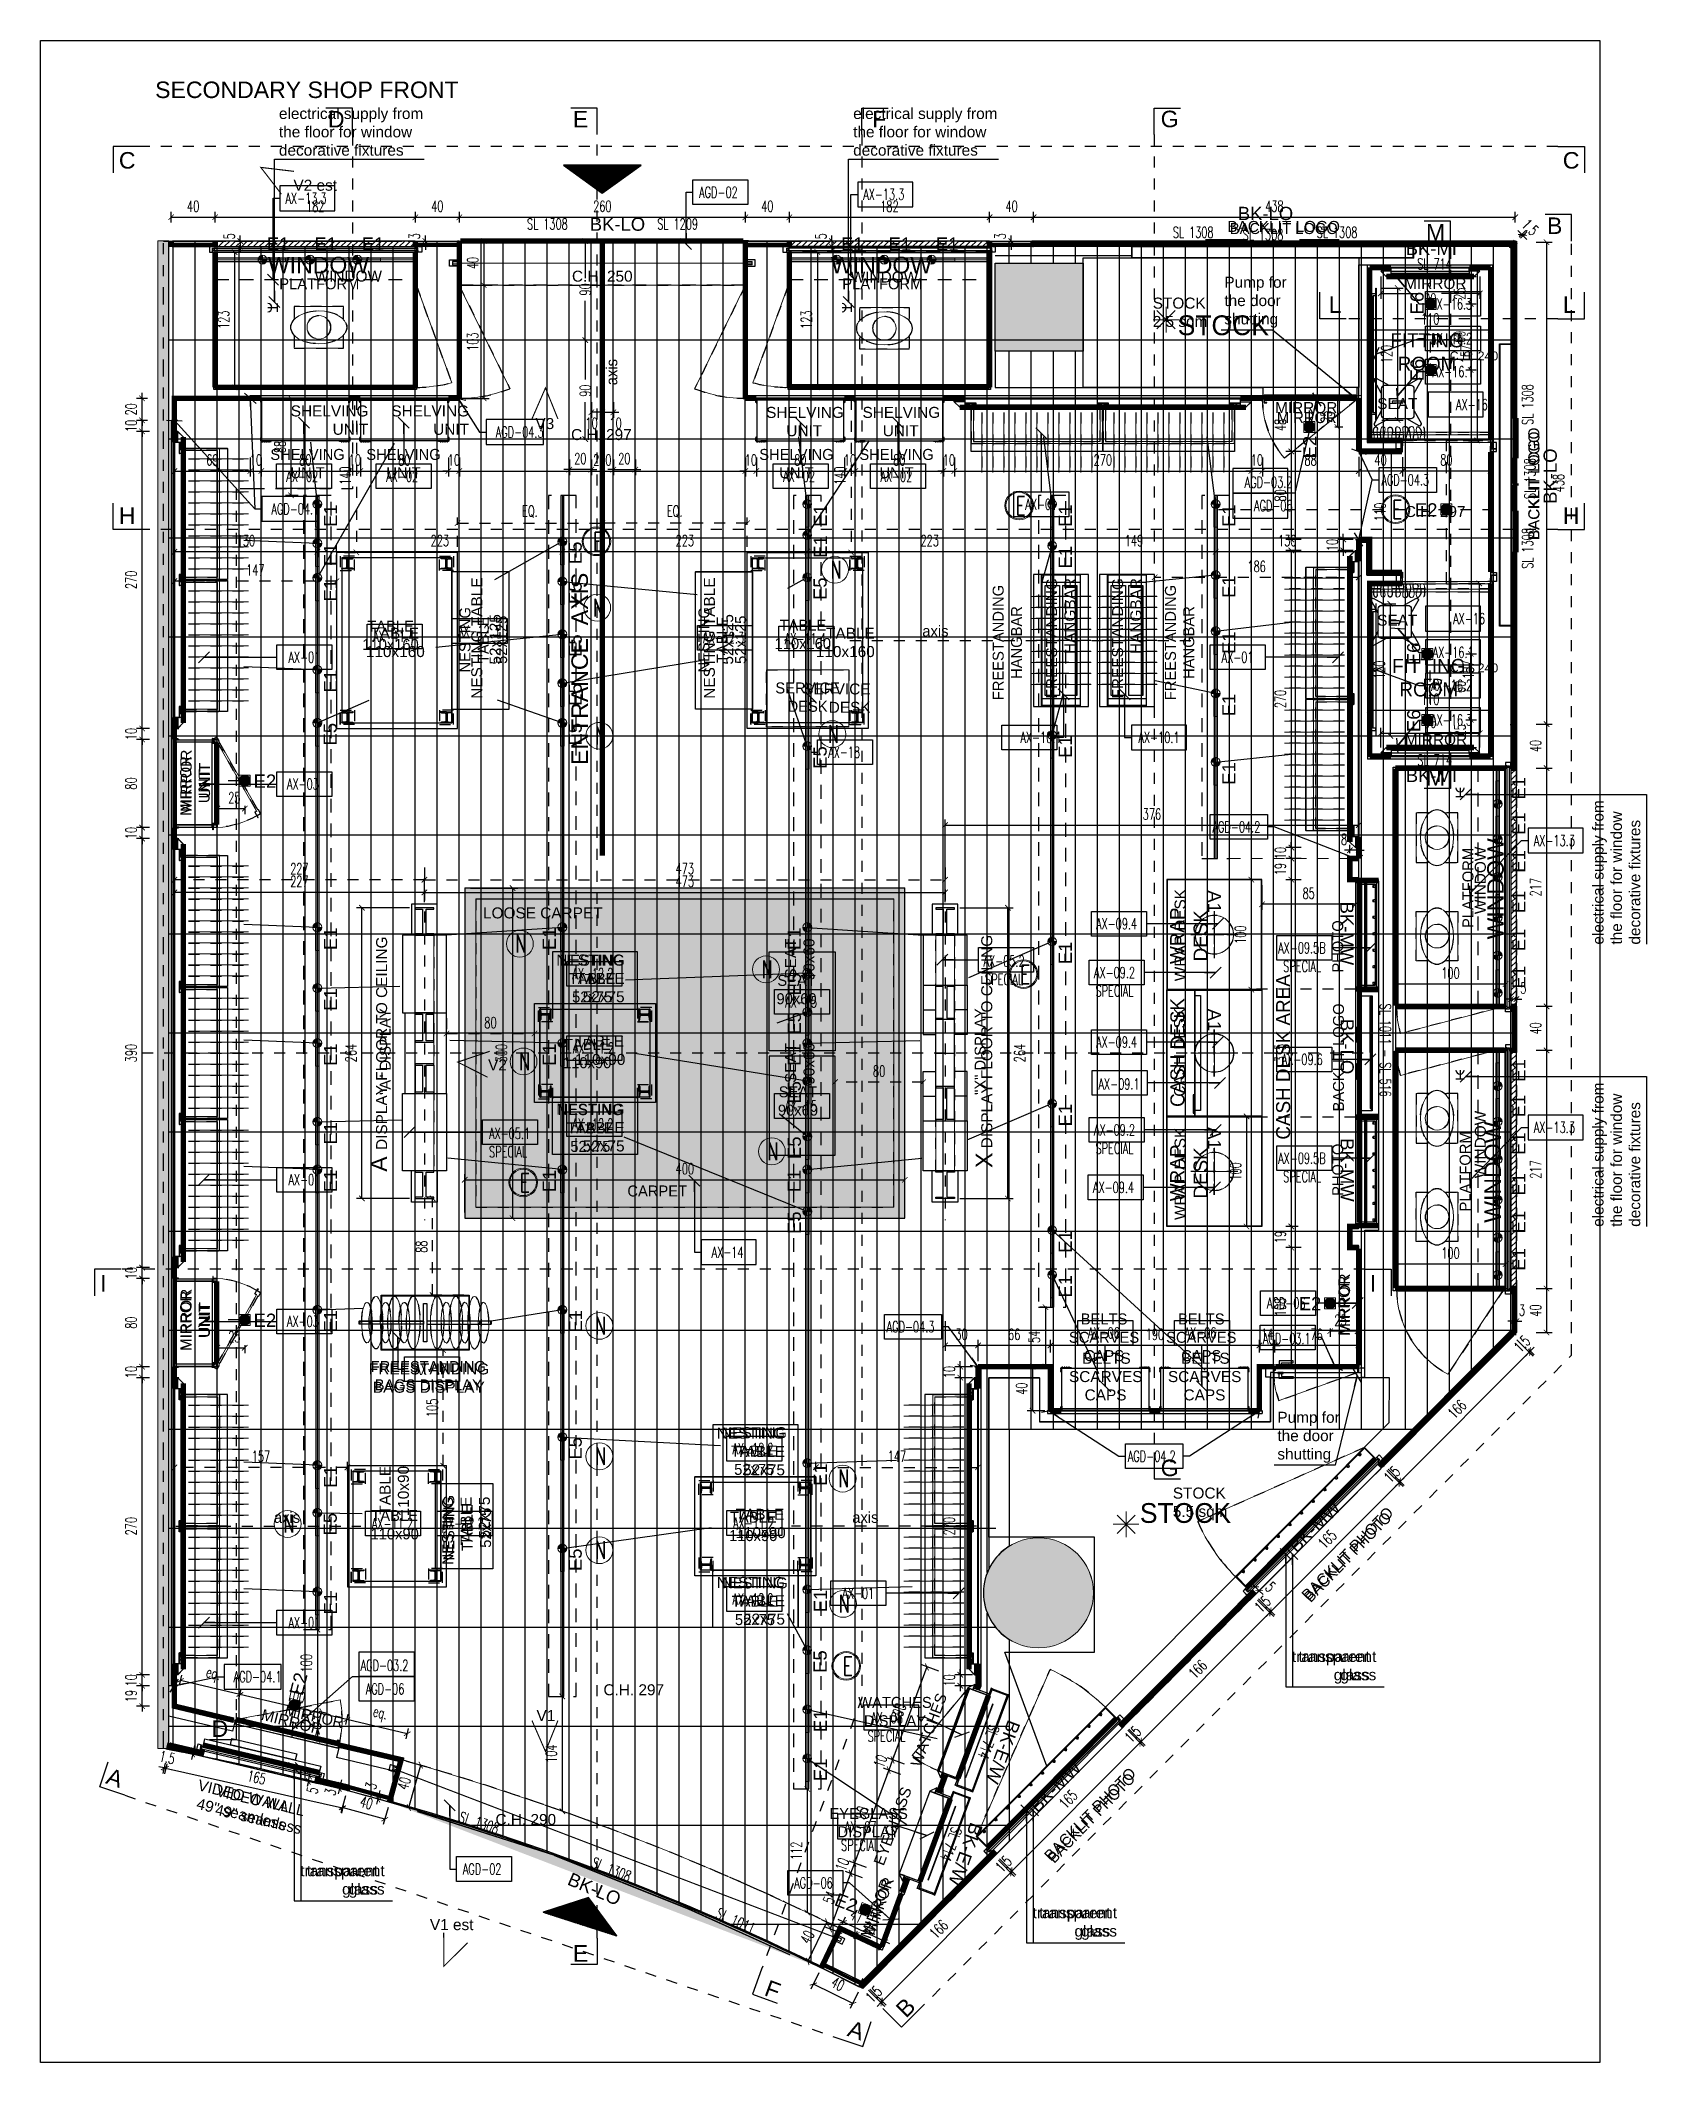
# Model space of a CAD drawing. Extents: x 214 to 401, y 14 to 126.
# Drawn here: x 305.85 to 320.45, y 71.57 to 89.94 of the extents above; entities that cross this region are included whole.
import ezdxf

# ---------------------------------------------------------------- set-up
doc = ezdxf.new("R2010")
doc.units = 0
doc.header["$LTSCALE"] = 0.25
doc.header["$MEASUREMENT"] = 0
for name, pattern in [('CONTINOUS', [0]), ('DASHDOT2', [0.5, 0.25, -0.125, 0, -0.125]), ('DASHED', [0.75, 0.5, -0.25]), ('DOT2', [0.125, 0, -0.125]), ('HIDDEN', [0.375, 0.25, -0.125]), ('HIDDEN2', [0.1875, 0.125, -0.0625]), ('NASCOSTA', [0.375, 0.25, -0.125]), ('NASCOSTA2', [0.1875, 0.125, -0.0625]), ('PHANTOM2', [1.25, 0.625, -0.125, 0.125, -0.125, 0.125, -0.125]), ('PUNTO2', [0.125, 0, -0.125]), ('TRATTEGGIATA', [0.75, 0.5, -0.25]), ('TRATTOPUNTO2', [0.5, 0.25, -0.125, 0, -0.125])]:
    doc.linetypes.add(name, pattern=pattern)
doc.layers.get('0').update_dxf_attribs({"linetype": 'CONTINUOUS'})
doc.layers.get('DEFPOINTS').update_dxf_attribs({"linetype": 'CONTINUOUS'})
for name, color, linetype in [('A-GLAZING', 2, 'CONTINUOUS'), ('ax-arredo piani', 2, 'CONTINUOUS'), ('ax-arredo piani rossi', 1, 'CONTINUOUS'), ('ax-arredo proiezioni', 1, 'NASCOSTA'), ('ax-arredo sez', 6, 'CONTINUOUS'), ('AX-proiez vestiti', 1, 'NASCOSTA2'), ('AX-QUOTE', 2, 'CONTINUOUS'), ('ax-tappeto', 6, 'DOT2'), ('AXlogo', 6, 'CONTINUOUS'), ('cont-striped', 181, 'DASHED'), ('floor-quote', 2, 'CONTINUOUS'), ('floor-testi', 11, 'CONTINUOUS'), ('floor-tiles', 11, 'CONTINUOUS'), ('MERCHANDISING', 11, 'CONTINUOUS'), ('Pareti02', 3, 'CONTINUOUS'), ('Piani', 6, 'CONTINUOUS'), ('piani-rossi', 1, 'CONTINUOUS'), ('PROIEZ-VESTITI', 1, 'HIDDEN2'), ('proiezioni', 2, 'NASCOSTA'), ('RIFERIMENTI', 11, 'CONTINUOUS'), ('sezioni 02', 3, 'CONTINUOUS'), ('tenda', 2, 'HIDDEN2'), ('TESTI', 3, 'CONTINUOUS'), ('Urban', 6, 'CONTINUOUS'), ('VITI', 1, 'CONTINUOUS')]:
    doc.layers.add(name, color=color, linetype=linetype)
doc.layers.add('AREA', color=30, linetype='CONTINUOUS', plot=False)
for name, color, linetype, true_color in [('ax-axis', 7, 'TRATTOPUNTO2', 0xd2844b), ('Col-LUMINOSO-PIA', 7, 'CONTINUOUS', 0xffd452), ('Col-neutro-pia', 7, 'TRATTEGGIATA', 0xb24e1f), ('Col-urban-pia', 7, 'CONTINOUS', 0x878787), ('floor-ALU', 7, 'CONTINUOUS', 0x8080fe), ('LD_axis', 7, 'DASHDOT2', 0x962eff), ('LD_beam', 7, 'DASHED', 0x7ec8c8), ('LD_pointing', 7, 'CONTINUOUS', 0xff9429), ('LD_track', 7, 'CONTINUOUS', 0x7ec8c8), ('MERCHANDISING-quote', 7, 'NASCOSTA2', 0x62b5df), ('Sections', 92, 'CONTINUOUS', 0x00bd00), ('view', 7, 'CONTINUOUS', 0xd60000)]:
    doc.layers.add(name, color=color, linetype=linetype, true_color=true_color)
for name, color, linetype, lineweight, true_color in [('Col-ALU-pia', 7, 'CONTINUOUS', 40, 0x8080fe), ('col-ALUrigatino-pia', 7, 'TRATTEGGIATA', 40, 0x8080fe), ('Col-grigio-pia', 7, 'CONTINOUS', 40, 0x6fc752), ('Col-mirror-pia', 7, 'CONTINUOUS', 40, 0x8ae2ff), ('Col-rosso-pia', 7, 'CONTINUOUS', 40, 0xb24e1f), ('floor-Carpet', 7, 'CONTINUOUS', 9, 0xe00070), ('LD_base', 7, 'CONTINUOUS', 5, 0x646464), ('LD_light', 7, 'CONTINUOUS', 5, 0xf00000), ('LD_N', 7, 'CONTINUOUS', 9, 0x41c62a), ('M_col-pannellone', 7, 'CONTINUOUS', 15, 0xb2ac99), ('R-HATCH', 7, 'CONTINUOUS', 9, 0xbababa), ('R-WALL', 7, 'CONTINUOUS', 9, 0xbababa)]:
    doc.layers.add(name, color=color, linetype=linetype, lineweight=lineweight, true_color=true_color)
doc.layers.add('LD_def-points', color=11, linetype='CONTINUOUS', lineweight=5, plot=False)
for name, color, linetype, lineweight in [('LD_quote', 255, 'CONTINUOUS', 9), ('LD_text', 255, 'CONTINUOUS', 9), ('sez-PHOTO', 3, 'HIDDEN2', 15)]:
    doc.layers.add(name, color=color, linetype=linetype, lineweight=lineweight)
doc.layers.add('quadro modello', color=7, linetype='CONTINUOUS', true_color=0xff531a, plot=False)
doc.layers.add('R-BORDER', color=7, linetype='PHANTOM2', true_color=0xdb0000, plot=False)
doc.styles.add('cart-inver', font='Arial.ttf')
doc.styles.add('HZDX', font='')
doc.styles.add('SIMPLEX', font='SIMPLEX.SHX', dxfattribs={"width": 0.65})
doc.styles.get("Standard").update_dxf_attribs({"font": 'Arial.ttf'})
doc.styles.get('HZDX').set_extended_font_data('DicotMedium')
doc.dimstyles.new('METRI', dxfattribs={"dimtxt": 0.2, "dimasz": 0.1, "dimexe": 0.1, "dimexo": 0.0625, "dimgap": 0.09, "dimtad": 1, "dimzin": 0, "dimdsep": 46, "dimtxsty": 'SIMPLEX', "dimblk": 'LINEET2S', "dimcen": 0.09, "dimdle": 0.1, "dimclrt": 3, "dimadec": 0, "dimazin": 0, "dimtfac": 1, "dimtix": 1, "dimtmove": 2, "dimatfit": 3, "dimldrblk": 'LINEET2S', "dimfxl": 1, "dimtolj": 1, "dimarcsym": 0})

msp = doc.modelspace()

# ---------------------------------------------------------------- texts
at = {"layer": 'floor-testi', "color": 12, "true_color": 0xd60000, "insert": (310.6775, 85.10645), "char_height": 0.15, "width": 1.9407072, "attachment_point": 3, "rotation": 90, "style": 'cart-inver'}
msp.add_mtext('ENTRANCE  AXIS ', dxfattribs=at)
at = {"layer": 'LD_light', "lineweight": 30, "char_height": 0.1, "width": 1.249546, "attachment_point": 4, "style": 'SIMPLEX'}
for s, insert in [('SL 1308 ', (310.27433, 88.27591)), ('SL 1209', (311.45839, 88.27591)), ('SL 1308 ', (316.14464, 88.20011)), ('SL 1308 ', (316.77961, 88.17799)), ('SL 1308 ', (317.45264, 88.20011))]:
    msp.add_mtext(s, dxfattribs=dict(at, insert=insert))
at = {"layer": 'LD_light', "lineweight": 30, "char_height": 0.1, "width": 1.249546, "style": 'SIMPLEX'}
for s, insert, attachment_point, rotation in [('SL 714', (318.68145, 87.91372), 6, 359.999997), ('SL 1308 ', (319.36919, 86.44996), 4, 90), ('SL 1308 ', (319.39132, 85.77692), 4, 90), ('SL 1308 ', (319.36919, 85.14196), 4, 90), ('SL 714', (318.68281, 83.40364, 0), 6, 0.000003), ('SL 1011 - SL 516', (318.07749, 81.19001), 4, 270.044991), ('SL 714', (314.52457, 74.62832), 4, 249.6914), ('SL 1308 ', (309.66253, 73.80266), 4, 342.212035), ('SL 714', (314.1837, 73.69804), 4, 249.6914), ('SL 1308 ', (310.8697, 73.38961), 4, 338.188845), ('SL 1011', (312.00209, 72.92988), 4, 335.735163)]:
    msp.add_mtext(s, dxfattribs=dict(at, insert=insert, attachment_point=attachment_point, rotation=rotation))
at = {"layer": 'LD_text'}
for s, width, heights, insert, char_height, attachment_point in [('{\\C3;electrical supply from the floor for window decorative fixtures}', 1.440245, [0.62643], (308.01908, 89.33007), 0.1, 1), ('{\\C3;electrical supply from the floor for window decorative fixtures}', 1.440245, [0.62643], (313.23908, 89.33007), 0.1, 1), ('E1', 0.3836567, [0], (307.90853, 88.15397), 0.12, 1), ('E1', 0.3836567, [0], (308.34106, 88.15398), 0.12, 1), ('E1', 0.3836567, [0], (308.77126, 88.15399), 0.12, 1), ('E1', 0.3836567, [0], (313.12852, 88.15397, 0), 0.12, 1), ('E1', 0.3836567, [0], (313.56105, 88.15398, 0), 0.12, 1), ('E1', 0.3836567, [0], (313.99125, 88.15399, 0), 0.12, 1), ('E2', 0.3836567, [0], (318.34519, 85.73788), 0.12, 1), ('E2', 0.3836567, [0], (307.99392, 83.27293), 0.12, 3), ('E2', 0.3836567, [0], (317.28939, 78.52356), 0.12, 1), ('E2', 0.3836567, [0], (307.99392, 78.37293), 0.12, 3)]:
    msp.add_mtext_dynamic_manual_height_columns(s, width=width, gutter_width=17.5, heights=heights, dxfattribs=dict(at, insert=insert, char_height=char_height, attachment_point=attachment_point))
at = {"layer": 'LD_text', "char_height": 0.12, "width": 0.3836567}
for insert, attachment_point in [((316.73557, 88.31027), 7), ((310.84496, 88.33426), 1)]:
    msp.add_mtext('BK-LO', dxfattribs=dict(at, insert=insert, attachment_point=attachment_point))
for s, insert, attachment_point, rotation in [('BK-MI', (318.72713, 87.99293, 0), 9, 359.999997), ('BK-LO', (319.63683, 85.73288), 7, 90), ('BK-MI', (318.72849, 83.32443), 3, 0.000003), ('BK-MW', (317.78758, 82.11765), 1, 270.044991), ('BK-LO', (317.78919, 81.05169), 1, 270.044991), ('BK-MW', (317.79005, 79.96786), 1, 270.044991), ('BK-MW', (317.18526, 76.27781), 1, 44.541182), ('BK-E/W', (314.76107, 74.64735), 1, 249.6914), ('BK-MW', (314.82957, 73.91534), 1, 44.541182), ('BK-E/W', (314.42021, 73.71708), 1, 249.6914), ('BK-LO', (310.67946, 73.29801), 1, 336.716259)]:
    msp.add_mtext(s, dxfattribs=dict(at, insert=insert, attachment_point=attachment_point, rotation=rotation))
at = {"layer": 'LD_text'}
for s, width, insert, char_height, attachment_point, rotation in [('E6', 0.3836567, (318.30498, 87.45378, 0), 0.12, 1, 90), ('E6', 0.3836567, (318.30498, 86.84614, 0), 0.12, 1, 90), ('E2', 0.3836567, (317.33025, 86.14562), 0.12, 1, 90), ('E1', 0.3836567, (308.54744, 85.5229), 0.12, 7, 90), ('E1', 0.3836567, (313.00078, 85.5229), 0.12, 7, 90), ('E1', 0.3836567, (315.22744, 85.5229), 0.12, 7, 90), ('E1', 0.3836567, (316.71344, 85.5229), 0.12, 7, 90), ('E1', 0.3836567, (308.54744, 85.16715), 0.12, 7, 90), ('E5', 0.3836567, (310.65154, 85.18469), 0.12, 1, 90), ('E1', 0.3836567, (313.00078, 85.24162), 0.12, 7, 90), ('E1', 0.3836567, (315.22744, 85.14577), 0.12, 7, 90), ('E1', 0.3836567, (308.54744, 84.84411), 0.12, 7, 90), ('E5', 0.3836567, (310.65154, 84.82188), 0.12, 1, 90), ('E5', 0.3836567, (312.87821, 84.85892), 0.12, 1, 90), ('E1', 0.3836567, (316.71344, 84.87762), 0.12, 7, 90), ('E5', 0.3836567, (310.65154, 84.34134), 0.12, 1, 90), ('E1', 0.3836567, (316.71344, 84.36819), 0.12, 7, 90), ('E6', 0.3836567, (318.27458, 84.47123, 0), 0.12, 3, 90), ('E1', 0.3836567, (308.54744, 84.01812), 0.12, 7, 90), ('E5', 0.3836567, (310.65154, 83.89699), 0.12, 1, 90), ('E1', 0.3836567, (316.71344, 83.80216), 0.12, 7, 90), ('E6', 0.3836567, (318.27458, 83.86358, 0), 0.12, 3, 90), ('E5', 0.3836567, (308.42487, 83.53634), 0.12, 1, 90), ('E5', 0.3836567, (310.65154, 83.53634), 0.12, 1, 90), ('E1', 0.3836567, (315.22744, 83.42374), 0.12, 7, 90), ('E5', 0.3836567, (312.87821, 83.32479), 0.12, 1, 90), ('E1', 0.3836567, (316.71344, 83.17952), 0.12, 7, 90), ('E1', 0.3836567, (319.22999, 83.04554, 0), 0.12, 1, 90), ('E1', 0.3836567, (319.23, 82.72288, 0), 0.12, 1, 90), ('{\\C3;electrical supply from the floor for window decorative fixtures}', 1.440245, (319.9602, 81.72681), 0.1, 1, 90), ('E1', 0.3836567, (319.22999, 82.38028, 0), 0.12, 1, 90), ('A1', 0.3836567, (316.58292, 82.22027, 0), 0.12, 1, 270), ('E1', 0.3836567, (319.22999, 82.01141, 0), 0.12, 1, 90), ('E1', 0.3836567, (308.54744, 81.67749), 0.12, 7, 90), ('E1', 0.3836567, (310.41653, 81.67749), 0.12, 1, 90), ('E1', 0.3836567, (312.6432, 81.67749), 0.12, 1, 90), ('E1', 0.3836567, (319.23, 81.66728, 0), 0.12, 1, 90), ('E1', 0.3836567, (315.22744, 81.54848), 0.12, 7, 90), ('E5', 0.3836567, (312.76577, 81.2638), 0.12, 7, 90), ('E1', 0.3836567, (319.23001, 81.32801, 0), 0.12, 1, 90), ('E1', 0.3836567, (308.54744, 81.12533), 0.12, 7, 90), ('E5', 0.3836567, (312.76577, 80.90886), 0.12, 7, 90), ('A1', 0.3836567, (316.58292, 81.14428, 0), 0.12, 1, 270), ('E1', 0.3836567, (308.54744, 80.62446), 0.12, 7, 90), ('E1', 0.3836567, (310.41653, 80.62446), 0.12, 1, 90), ('E1', 0.3836567, (312.6432, 80.62446), 0.12, 1, 90), ('E1', 0.3836567, (319.22999, 80.48055), 0.12, 1, 90), ('E5', 0.3836567, (312.76577, 80.28152), 0.12, 7, 90), ('E1', 0.3836567, (319.23, 80.15789), 0.12, 1, 90), ('{\\C3;electrical supply from the floor for window decorative fixtures}', 1.440245, (319.9602, 79.16182), 0.1, 1, 90), ('E1', 0.3836567, (315.22744, 80.07507), 0.12, 7, 90), ('E1', 0.3836567, (308.54744, 79.9099), 0.12, 7, 90), ('E5', 0.3836567, (312.76577, 79.778), 0.12, 7, 90), ('A1', 0.3836567, (316.58292, 80.06829, 0), 0.12, 1, 270), ('E1', 0.3836567, (319.22999, 79.81528), 0.12, 1, 90), ('E1', 0.3836567, (308.54744, 79.47543), 0.12, 7, 90), ('E1', 0.3836567, (310.41653, 79.47543), 0.12, 1, 90), ('E1', 0.3836567, (312.6432, 79.47543), 0.12, 1, 90), ('E1', 0.3836567, (319.22999, 79.44642), 0.12, 1, 90), ('E5', 0.3836567, (312.76577, 79.09694), 0.12, 7, 90), ('E1', 0.3836567, (319.23, 79.10229), 0.12, 1, 90), ('E1', 0.3836567, (315.22744, 78.9253), 0.12, 7, 90), ('E1', 0.3836567, (319.23001, 78.76302), 0.12, 1, 90), ('E1', 0.3836567, (315.22744, 78.5195), 0.12, 7, 90), ('E1', 0.3836567, (308.54744, 78.20063), 0.12, 7, 90), ('E1', 0.3836567, (310.77411, 78.20063), 0.12, 7, 90), ('E5', 0.3836567, (310.65154, 77.04617), 0.12, 1, 90), ('E1', 0.3836567, (313.00078, 76.80805), 0.12, 7, 90), ('E1', 0.3836567, (308.54744, 76.78839), 0.12, 7, 90), ('E5', 0.3836567, (308.42487, 76.35728), 0.12, 1, 90), ('E5', 0.3836567, (310.65154, 76.03344), 0.12, 1, 90), ('E1', 0.3836567, (308.54744, 75.63936), 0.12, 7, 90), ('E1', 0.3836567, (313.00078, 75.65902), 0.12, 7, 90), ('E5', 0.3836567, (312.87821, 75.10824), 0.12, 1, 90), ('E2', 0.3836567, (308.2315, 74.89365, 0), 0.12, 7, 76.096813), ('E1', 0.3836567, (313.00078, 74.56908), 0.12, 7, 90), ('E1', 0.3836567, (313.00078, 74.12445), 0.12, 7, 90), ('E2', 0.3836567, (313.10234, 73.11142), 0.12, 1, 338.945043)]:
    msp.add_mtext_dynamic_manual_height_columns(s, width=width, gutter_width=17.5, heights=[0], dxfattribs=dict(at, insert=insert, char_height=char_height, attachment_point=attachment_point, rotation=rotation))
at = {"layer": 'MERCHANDISING'}
for s, insert, char_height, width, attachment_point, style in [('BACKLIT LOGO', (317.15404, 88.28453), 0.1, 2.328512, 2, 'HZDX'), ('\\pi1.4559;WINDOW', (306.463, 87.97745), 0.15, 3.8429644, 1, 'cart-inver'), ('\\pi1.4559;WINDOW', (311.58098, 87.97745), 0.15, 3.8429644, 1, 'cart-inver'), ('PLATFORM', (308.38616, 87.78254), 0.1, 2.328512, 2, 'HZDX'), ('PLATFORM', (313.50414, 87.78254), 0.1, 2.328512, 2, 'HZDX'), ('FITTING\\PROOM', (318.45544, 87.28299), 0.128, 2.328512, 2, 'HZDX'), ('MIRROR', (317.36209, 86.56641), 0.1, 2.328512, 2, 'HZDX'), ('SHELVING\\PUNIT', (308.27904, 86.23161), 0.1, 2.328512, 2, 'HZDX'), ('SHELVING\\PUNIT', (309.1515, 86.23161), 0.1, 2.328512, 2, 'HZDX'), ('SHELVING\\PUNIT', (312.72349, 86.23161), 0.1, 2.328512, 2, 'HZDX'), ('SHELVING\\PUNIT', (313.6337, 86.23161), 0.1, 2.328512, 2, 'HZDX'), ('TABLE\\P110x160', (309.03353, 84.67083), 0.1, 2.328512, 2, 'HZDX'), ('TABLE\\P110x160', (312.78151, 84.67956), 0.1, 2.328512, 2, 'HZDX'), ('FITTING\\PROOM', (318.47155, 84.3234), 0.128, 2.328512, 2, 'HZDX'), ('SERVICE\\PDESK', (312.82527, 84.10934), 0.1, 2.328512, 2, 'HZDX'), ('NESTING TABLE\\P52x75', (310.86608, 81.63512), 0.1, 0.893829, 2, 'HZDX'), ('SEAT\\P90x60', (312.72423, 81.45163), 0.1, 2.328512, 2, 'HZDX'), ('TABLE\\P110x90', (310.82111, 80.8701), 0.1, 2.328512, 2, 'HZDX'), ('SEAT\\P90x60', (312.73713, 80.43896), 0.1, 2.328512, 2, 'HZDX'), ('NESTING TABLE\\P52x75', (310.84989, 80.27687), 0.1, 0.893829, 2, 'HZDX'), ('CARPET', (311.45787, 79.53767), 0.1, 2.328512, 2, 'HZDX'), ('BELTS\\PSCARVES\\PCAPS', (315.51964, 78.37459, 0), 0.1, 2.328512, 2, 'HZDX'), ('BELTS\\PSCARVES\\PCAPS', (316.40348, 78.37459, 0), 0.1, 2.328512, 2, 'HZDX'), ('FREESTANDING\\PBAGS DISPLAY', (309.37664, 77.94257), 0.1, 2.328512, 2, 'HZDX'), ('NESTING TABLE\\P52x75', (312.33968, 77.34097), 0.1, 0.893829, 2, 'HZDX'), ('TABLE\\P110x90', (309.07101, 76.58817), 0.1, 2.328512, 2, 'HZDX'), ('TABLE\\P110x90', (312.33051, 76.57287), 0.1, 2.328512, 2, 'HZDX'), ('NESTING TABLE\\P52x75', (312.34636, 75.97571), 0.1, 0.893829, 2, 'HZDX'), ('transparent\\Pglass', (317.9945, 75.30723, 0), 0.1, 1.1575076, 3, 'cart-inver'), ('WATCHES\\PDISPLAY', (313.61926, 74.88983), 0.1, 2.328512, 2, 'HZDX'), ('EYEGLASS\\PDISPLAY', (313.37967, 73.88053), 0.1, 2.328512, 2, 'HZDX'), ('transparent\\Pglass', (308.98015, 73.3603, 0), 0.1, 1.1575076, 3, 'cart-inver'), ('transparent\\Pglass', (315.63776, 72.97838, 0), 0.1, 1.1575076, 3, 'cart-inver')]:
    msp.add_mtext(s, dxfattribs=dict(at, insert=insert, char_height=char_height, width=width, attachment_point=attachment_point, style=style))
at = {"layer": 'MERCHANDISING', "color": 55, "char_height": 0.18, "width": 3.6383, "attachment_point": 2, "style": 'HZDX'}
for insert in [(316.60358, 87.44551), (316.25985, 76.65111)]:
    msp.add_mtext('STOCK', dxfattribs=dict(at, insert=insert))
at = {"layer": 'MERCHANDISING'}
for s, insert, char_height, width, attachment_point, rotation, style in [('BACKLIT LOGO', (319.37749, 85.89956), 0.1, 2.328512, 2, 90, 'HZDX'), ('FREESTANDING\\PHANGBAR', (314.50717, 84.4722), 0.1, 2.328512, 2, 90, 'HZDX'), ('FREESTANDING\\PHANGBAR', (316.07312, 84.4722), 0.1, 2.328512, 2, 90, 'HZDX'), ('NESTING TABLE\\P52x125', (309.65972, 84.49708), 0.1, 0.893829, 2, 90, 'HZDX'), ('NESTING TABLE\\P52x125', (311.83255, 84.49708), 0.1, 0.893829, 2, 90, 'HZDX'), ('MIRROR\\PUNIT', (307.12124, 83.16811), 0.1, 2.328512, 2, 90, 'HZDX'), ('PLATFORM', (318.77775, 82.24148), 0.1, 2.328512, 2, 90, 'HZDX'), ('\\pi1.4559;WINDOW', (319.00291, 80.31832), 0.15, 3.8429644, 1, 90, 'cart-inver'), ('WRAP\\PDESK', (316.12003, 81.80726), 0.128, 2.328512, 2, 90, 'HZDX'), ('PHOTO', (317.59371, 81.71024), 0.1, 2.328512, 2, 90, 'HZDX'), ('CASH DESK AREA', (317.08355, 80.70589), 0.128, 2.328512, 2, 90, 'HZDX'), ('CASH DESK', (316.12275, 80.74612), 0.128, 2.328512, 2, 90, 'HZDX'), ('"A" DISPLAY', (308.93507, 80.75405), 0.1, 2.328512, 2, 90, 'HZDX'), ('"X" DISPLAY', (314.34342, 80.75405), 0.1, 2.328512, 2, 90, 'HZDX'), ('BACKLIT LOGO', (317.60089, 80.70162), 0.1, 2.328512, 2, 90, 'HZDX'), ('PLATFORM', (318.75216, 79.66578), 0.1, 2.328512, 2, 90, 'HZDX'), ('\\pi1.4559;WINDOW', (318.97733, 77.74262), 0.15, 3.8429644, 1, 90, 'cart-inver'), ('WRAP\\PDESK', (316.12003, 79.65167), 0.128, 2.328512, 2, 90, 'HZDX'), ('PHOTO', (317.59371, 79.68011), 0.1, 2.328512, 2, 90, 'HZDX'), ('MIRROR', (317.6496, 78.4456), 0.1, 2.328512, 2, 90, 'HZDX'), ('MIRROR\\PUNIT', (307.12124, 78.30772), 0.1, 2.328512, 2, 90, 'HZDX'), ('NESTING TABLE\\P52x75', (309.51358, 76.42727), 0.1, 0.893829, 2, 90, 'HZDX'), ('BACKLIT PHOTO', (317.69806, 76.19585), 0.1, 2.328512, 2, 45.950577, 'HZDX'), ('MIRROR', (308.35101, 74.76279), 0.1, 2.328512, 2, 347.034872, 'HZDX'), ('VIDEO WALL\\P 49" seamless', (307.86364, 73.9943), 0.1, 2.328512, 2, 347.034872, 'HZDX'), ('BACKLIT PHOTO', (315.36751, 73.82498), 0.1, 2.328512, 2, 45.950577, 'HZDX'), ('MIRROR', (313.42755, 73.00514), 0.1, 2.328512, 2, 70.547168, 'HZDX')]:
    msp.add_mtext(s, dxfattribs=dict(at, insert=insert, char_height=char_height, width=width, attachment_point=attachment_point, rotation=rotation, style=style))
at = {"layer": 'MERCHANDISING-quote', "insert": (310.99406, 86.92961), "char_height": 0.1, "width": 0.893829, "attachment_point": 2, "rotation": 90, "style": 'HZDX'}
msp.add_mtext('axis', dxfattribs=at)
at = {"layer": 'MERCHANDISING-quote', "char_height": 0.1, "width": 0.893829, "attachment_point": 2, "style": 'HZDX'}
for insert in [(313.98654, 84.62678), (308.09246, 76.57143), (313.34985, 76.57143)]:
    msp.add_mtext('axis', dxfattribs=dict(at, insert=insert))
at = {"layer": 'RIFERIMENTI', "char_height": 0.1, "style": 'SIMPLEX'}
for s, insert, width, attachment_point in [('\\pi0.099318;AGD-02', (311.73932, 88.61441), 0.5824454, 1), ('\\pi0.093127;AX-13.3', (313.23751, 88.49494), 0.5824454, 7), ('\\pi0.093127;AX-13.3', (307.98544, 88.45933), 0.5824454, 7), ('\\pi0.093127;AX-16.3', (318.39938, 87.49941), 0.5824454, 7), ('\\pi0.093127;AX-16.2', (318.39938, 87.18448), 0.5824454, 7), ('\\pi0.10706;AX-16.1', (318.39938, 86.98403), 0.5824454, 1), ('AX-16', (319.00831, 86.68468), 0.5824454, 3), ('AGD-04.3', (310.4247, 86.43526), 0.5211535, 3), ('\\pi0.13337;AX-02', (307.95297, 86.03348), 0.5824454, 1), ('\\pi0.13337;AX-02', (308.86114, 86.03348), 0.5824454, 1), ('\\pi0.13337;AX-02', (312.46917, 86.03348), 0.5824454, 1), ('\\pi0.13337;AX-02', (313.35301, 86.03348), 0.5824454, 1), ('AGD-03.2', (317.23231, 85.97923), 0.5824454, 3), ('\\pi0.022243;AGD-04.3', (318.0185, 85.9996), 0.5211535, 1), ('AGD-04.1', (308.38524, 85.73624), 0.5211535, 3), ('\\pi0.14729;AX-01', (314.65674, 85.77831), 0.5824454, 1), ('AGD-06', (317.23359, 85.7657), 0.5824454, 3), ('AX-16', (318.98311, 84.7393), 0.5824454, 3), ('\\pi0.09777;AX-11.4', (308.77783, 84.57774), 0.5824454, 1), ('\\pi0.093127;AX-12.3', (309.55194, 84.62703), 0.5824454, 1), ('\\pi0.093127;AX-12.3', (311.78113, 84.56595), 0.5824454, 1), ('\\pi0.09777;AX-11.4', (312.52008, 84.55824), 0.5824454, 1), ('\\pi0.14729;AX-01', (307.95847, 84.38831), 0.5824454, 1), ('\\pi0.14729;AX-01', (316.44109, 84.38831), 0.5824454, 1), ('\\pi0.10706;AX-16.1', (318.39938, 84.33283), 0.5824454, 7), ('\\pi0.093127;AX-16.2', (318.39938, 84.13239), 0.5824454, 1), ('\\pi0.093127;AX-16.3', (318.39938, 83.81746), 0.5824454, 1), ('AX-10.1', (315.13228, 83.55977), 0.5824454, 9), ('\\pi0.10706;AX-10.1', (315.72517, 83.55977), 0.5824454, 7), ('\\pi0.13956;AX-18', (312.87313, 83.52544), 0.5824454, 1), ('\\pi0.13337;AX-03', (307.95847, 83.23561), 0.5824454, 1), ('\\pi0.022243;AGD-04.2', (316.48312, 82.84671), 0.5211535, 1), ('\\pi0.093127;AX-13.3', (319.33389, 82.62246), 0.5824454, 7), ('\\pi0.085389;AX-09.4', (315.36184, 81.96629), 0.5824454, 1), ('\\pi0.086937;AX-05.2\\P\\pi0.10087;SPECIAL', (314.33724, 81.62665), 0.5824454, 1), ('\\pi0.055985;AX-09.5B\\P\\pi0.10087;SPECIAL', (317.04654, 81.7468), 0.5824454, 1), ('\\pi0.093127;AX-12.2', (310.59277, 81.51195), 0.5824454, 1), ('\\pi0.086937;AX-09.2 \\P\\pi0.10087;SPECIAL', (315.34116, 81.52258), 0.5824454, 1), ('\\pi0.13956;AX-15', (312.48069, 81.25571), 0.5824454, 1), ('\\pi0.085389;AX-09.4', (315.36184, 80.89029), 0.5824454, 1), ('\\pi0.099318;AX-11.2', (310.59313, 80.83597), 0.5824454, 1), ('\\pi0.088485;AX-09.6', (317.04654, 80.73329), 0.5824454, 1), ('\\pi0.10087;AX-09.1', (315.36884, 80.51001), 0.5824454, 1), ('\\pi0.13956;AX-15', (312.48069, 80.31038), 0.5824454, 1), ('\\pi0.093127;AX-12.2', (310.59277, 80.14531), 0.5824454, 1), ('\\pi0.10087;AX-05.1\\PSPECIAL', (309.82804, 80.06034), 0.5824454, 1), ('\\pi0.086937;AX-09.2\\P\\pi0.10087;SPECIAL', (315.34116, 80.09273), 0.5824454, 1), ('\\pi0.093127;AX-13.3', (319.33389, 80.01497), 0.5824454, 7), ('\\pi0.055985;AX-09.5B\\P\\pi0.10087;SPECIAL', (317.04654, 79.83487), 0.5824454, 1), ('\\pi0.14729;AX-01', (307.95847, 79.63993), 0.5824454, 1), ('\\pi0.085389;AX-09.4', (315.33397, 79.57055), 0.5824454, 1), ('\\pi0.13801;AX-14', (311.81472, 78.98132), 0.5824454, 1), ('\\pi0.10087;AGD-06', (316.89976, 78.51844), 0.5824454, 1), ('\\pi0.13337;AX-03', (307.95847, 78.35167), 0.5824454, 1), ('\\pi0.022243;AGD-04.3', (313.52075, 78.30387), 0.5211535, 1), ('\\pi0.13491;AX-06', (315.23855, 78.24805), 0.5824454, 1), ('\\pi0.13491;AX-06', (316.11676, 78.24805), 0.5824454, 1), ('\\pi0.066818;AGD-03.1', (316.8964, 78.19572), 0.5824454, 1), ('\\pi0.13956;AX-17', (309.118, 77.91818), 0.5824454, 1), ('\\pi0.093127;AX-12.2', (312.04806, 77.19622), 0.5824454, 1), ('\\pi0.022243;AGD-04.2', (315.71342, 77.12718), 0.5211535, 1), ('\\pi0.099318;AX-11.2', (308.76459, 76.51466), 0.5824454, 1), ('\\pi0.093127;AX-12.2', (309.41366, 76.51672), 0.5824454, 1), ('\\pi0.099318;AX-11.2', (312.04842, 76.52025), 0.5824454, 1), ('\\pi0.093127;AX-12.2', (312.04806, 75.82959), 0.5824454, 1), ('\\pi0.14729;AX-01', (312.99345, 75.8823), 0.5824454, 1), ('\\pi0.14729;AX-01', (307.95847, 75.61461), 0.5824454, 1), ('\\pi0.052889;AGD-03.2', (308.70851, 75.2257), 0.5824454, 1), ('AGD-04.1', (308.04215, 75.12315), 0.5211535, 3), ('\\pi0.10087;AGD-06', (308.70723, 75.01216), 0.5824454, 1), ('\\pi0.13337;AX-08\\P\\pi0.10087;SPECIAL', (313.26822, 74.75005), 0.5824454, 1), ('\\pi0.13337;AX-07\\P\\pi0.10087;SPECIAL', (313.02813, 73.75879), 0.5824454, 1), ('\\pi0.099318;AGD-02', (309.59147, 73.37532), 0.5824454, 1), ('\\pi0.10087;AGD-06', (312.6023, 73.24895), 0.5824454, 1)]:
    msp.add_mtext(s, dxfattribs=dict(at, insert=insert, width=width, attachment_point=attachment_point))
at = {"layer": 'Sections', "char_height": 0.15, "width": 1.1575076, "style": 'cart-inver'}
for s, insert, attachment_point in [('D', (308.4644, 89.15348), 7), ('E', (310.69063, 89.15348), 7), ('F', (313.53992, 89.15348), 9), ('\\pt1.05;G', (316.19736, 89.15348), 9), ('C', (306.56409, 88.77743), 7), ('C', (319.68987, 88.77743), 7), ('M', (318.44654, 88.12439), 7), ('B', (319.54638, 88.18523), 7), ('L', (317.6776, 87.61733), 3), ('L', (319.68987, 87.61733), 1), ('H', (306.56409, 85.70069), 1), ('H', (319.68987, 85.70069), 1), ('M', (318.44654, 83.32135), 1), ('I', (306.39316, 78.57332), 7), ('I', (317.93461, 78.57332), 7), ('G', (316.19736, 77.04629), 3), ('D', (307.40695, 74.67624), 1), ('E', (310.69063, 72.63358), 1)]:
    msp.add_mtext(s, dxfattribs=dict(at, insert=insert, attachment_point=attachment_point))
for s, insert, attachment_point, rotation in [('A', (306.48514, 74.24835), 1, 341.199782), ('F', (312.59349, 72.27733), 3, 339.744752), ('B', (313.7118, 72.16913, 0), 3, 45.082384), ('A', (313.3576, 71.90875), 3, 341.199782)]:
    msp.add_mtext(s, dxfattribs=dict(at, insert=insert, attachment_point=attachment_point, rotation=rotation))
at = {"layer": 'TESTI', "style": 'cart-inver'}
for s, insert, char_height, width, attachment_point in [('SECONDARY SHOP FRONT', (306.89383, 89.5706), 0.15, 3.0074966, 1), ('\\pi0.099168;BACKLIT LOGO', (316.54041, 88.30363), 0.1, 1.1969716, 1), ('WINDOW', (308.95604, 87.75149), 0.1, 1.1575076, 9), ('\\pi0.13799;C.H. 250', (310.54476, 87.85176), 0.1, 0.8121385, 1), ('\\pi0.26839;WINDOW', (312.94901, 87.74236), 0.1, 1.1575076, 7), ('Pump for \\Pthe door \\Pshutting', (316.61339, 87.79673, 0), 0.1, 1.1575076, 1), ('MIRROR', (318.24772, 87.78466), 0.1, 1.1575076, 1), ('STOCK\\P2,5 sqm', (315.96222, 87.60705), 0.1, 1.1575076, 1), ('FR', (318.41686, 87.27504), 0.1, 1.1575076, 1), ('C.H. 240', (319.10261, 87.11693), 0.08, 1.1575076, 3), ('SHELVING\\PUNIT', (308.83283, 86.62692), 0.1, 1.1575076, 3), ('SHELVING\\PUNIT', (309.74734, 86.62692), 0.1, 1.1575076, 3), ('\\pi0.23974;SHELVING\\P\\pi0.42323;UNIT', (312.20804, 86.61374), 0.1, 1.1575076, 1), ('\\pi0.23974;SHELVING\\P\\pi0.42323;UNIT', (313.08448, 86.61374), 0.1, 1.1575076, 1), ('MIRROR', (317.64068, 86.65733), 0.1, 1.1793021, 3), ('SEAT', (318.00299, 86.6936), 0.1, 1.1075076, 1), ('\\pi0.13799;C.H. 297', (310.53667, 86.41214), 0.1, 0.8121385, 1), ('\\pi0.13799;C.H. 297', (318.11622, 85.71277), 0.1, 0.8121385, 1), ('SEAT', (318.00299, 84.62377), 0.1, 1.1075076, 7), ('\\pi0.36866;TABLE\\P\\pi0.32705;110x160', (308.48191, 84.33878), 0.1, 1.1575076, 7), ('TABLE\\P110x160', (313.4354, 84.33878), 0.1, 1.1575076, 9), ('C.H. 240', (319.10261, 84.20044), 0.08, 1.1575076, 9), ('SERVICE\\PDESK', (313.3971, 84.1001), 0.1, 1.1575076, 3), ('FR', (318.41686, 84.04233), 0.1, 1.1575076, 7), ('MIRROR', (318.25371, 83.53879), 0.1, 1.1575076, 7), ('\\pi0.044647;LOOSE CARPET', (309.82949, 82.06482), 0.1, 1.1575076, 1), ('NESTING TABLE\\P52x75', (311.16121, 81.20183), 0.1, 0.5724747, 9), ('\\pi0.36866;TABLE\\P\\pi0.36593;110x90', (310.34393, 80.89974), 0.1, 1.1575076, 1), ('NESTING TABLE\\P52x75', (311.16121, 80.28026), 0.1, 0.5724747, 3), ('\\pi0.04874;FREESTANDING \\P\\pi0.084893;BAGS DISPLAY', (308.78771, 77.92065), 0.1, 1.1575076, 1), ('\\pi0.65175;BELTS\\P\\pi0.53306;SCARVES\\P\\pi0.67494;CAPS', (314.66811, 78.01773), 0.1, 1.7155077, 1), ('\\pi0.65175;BELTS\\P\\pi0.53306;SCARVES\\P\\pi0.67494;CAPS', (315.56754, 78.01773), 0.1, 1.7155077, 1), ('Pump for \\Pthe door \\Pshutting', (317.09522, 77.48079, 0), 0.1, 1.1575076, 1), ('NESTING TABLE\\P52x75', (312.61921, 76.90183), 0.1, 0.5724747, 9), ('STOCK\\P5.5 sqm', (316.14493, 76.79218), 0.1, 1.1575076, 1), ('\\pi0.36866;TABLE\\P\\pi0.36593;110x90', (311.80193, 76.59974), 0.1, 1.1575076, 1), ('NESTING TABLE\\P52x75', (312.61921, 75.98026), 0.1, 0.5724747, 3), ('transparent\\Pglass', (317.93373, 75.30723, 0), 0.1, 1.1575076, 3), ('\\pi0.13799;C.H. 297', (310.83074, 75.0046), 0.1, 0.8121385, 1), ('\\pi0.13799;C.H. 290', (309.84937, 73.82565), 0.1, 0.8121385, 1), ('transparent\\Pglass', (308.91938, 73.3603, 0), 0.1, 1.1575076, 3), ('transparent\\Pglass', (315.57699, 72.97838, 0), 0.1, 1.1575076, 3)]:
    msp.add_mtext(s, dxfattribs=dict(at, insert=insert, char_height=char_height, width=width, attachment_point=attachment_point))
at = {"layer": 'TESTI', "char_height": 0.1, "style": 'cart-inver'}
for s, insert, width, attachment_point, rotation in [('\\pi0.099168;BACKLIT LOGO', (319.37609, 85.30246), 1.1969716, 1, 90), ('\\pi0.046012;NESTING TABLE\\P\\pi0.35638;52x125', (310.03571, 83.91539), 1.1575076, 7, 90), ('\\pi0.046012;NESTING TABLE\\P\\pi0.35638;52x125', (311.8816, 83.91539), 1.1575076, 1, 90), ('FREESTANDING HANGBAR', (314.9925, 85.05794), 1.1575076, 3, 90), ('FREESTANDING HANGBAR', (315.59239, 85.05794), 1.1575076, 3, 90), ('\\pi0.30249;MIRROR\\P\\pi0.42323;UNIT', (307.12583, 82.6304), 1.1575076, 1, 90), ('\\pi0.26839;WINDOW', (318.89013, 81.7357), 1.1575076, 1, 90), ('\\pi0.15993;WRAP DESK', (316.16111, 81.23408), 1.1575076, 1, 90), ('\\pi0.36857;{\\H1.5x;A }DISPLAY FLOOR TO CEILING', (308.85243, 79.29377), 2.8217143, 1, 90), ('\\pi0.37198;{\\H1.5x;X} DISPLAY FLOOR TO CEILING', (314.35341, 79.32479), 2.8217143, 1, 90), ('SEAT\\P90x60', (312.62056, 81.78232), 1.1575076, 3, 90), ('\\pi0.17971;CASH DESK', (316.15593, 80.16501), 1.1575076, 1, 90), ('SEAT\\P90x60', (312.62056, 80.8337), 1.1575076, 3, 90), ('WINDOW', (318.89013, 80.21648), 1.1575076, 3, 90), ('\\pi0.15993;WRAP DESK', (316.16111, 79.06426), 1.1575076, 1, 90), ('MIRROR', (317.7574, 78.73832), 1.1793021, 9, 90), ('\\pi0.30249;MIRROR\\P\\pi0.42323;UNIT', (307.12583, 77.7304), 1.1575076, 1, 90), ('TABLE\\P110x90', (308.93345, 76.98927), 1.1575076, 3, 90), ('NESTING TABLE\\P52x75', (309.50294, 76.7101), 0.5724747, 3, 90), ('\\pi0.054147;BACKLIT PHOTO', (317.26811, 75.78805), 1.1969716, 1, 45.669656), ('WATCHES', (314.09527, 74.8996), 1.1575076, 9, 69.744752), ('MIRROR', (307.87557, 74.78121, 0), 1.1793021, 1, 345.723384), ('\\pi0.15515;VIDEO WALL\\P\\pi0.14628; 49" seamless', (307.14656, 74.17796), 1.1575076, 1, 346.123478), ('EYEGLASS', (313.77507, 74.04742), 1.1575076, 9, 69.744752), ('\\pi0.054147;BACKLIT PHOTO', (314.9278, 73.42011), 1.1969716, 1, 45.669656), ('MIRROR', (313.30107, 72.71816), 1.1793021, 1, 69.744754)]:
    msp.add_mtext(s, dxfattribs=dict(at, insert=insert, width=width, attachment_point=attachment_point, rotation=rotation))
at = {"layer": 'view', "char_height": 0.1, "width": 0.8121385, "attachment_point": 1, "style": 'cart-inver'}
for s, insert in [('\\pi0.20962;V2 est', (307.94159, 88.67818)), ('\\pi0.32421;V3', (310.02667, 86.51206)), ('\\pi0.3249;V2', (309.59554, 80.68373)), ('\\pi0.33376;V1', (310.02667, 74.77044)), ('\\pi0.20962;V1 est', (309.18194, 72.87025))]:
    msp.add_mtext(s, dxfattribs=dict(at, insert=insert))

# ---------------------------------------------------------------- blocks, each defined once
blk = doc.blocks.new('cash desk pia')
at = {"layer": 'ax-arredo piani', "color": 1}
for points in [[(0, 0.865), (0, 0.254), (1.152, 0.254), (1.152, 0.865), (1.149, 0.865), (1.149, 0.257), (0.003, 0.257), (0.003, 0.865)], [(0.053, 0.307), (1.099, 0.307), (1.099, 0.257), (0.053, 0.257)]]:
    blk.add_lwpolyline(points, close=True, dxfattribs=at)
at = {"layer": 'ax-arredo piani'}
for points in [[(0, 0.865), (1.152, 0.865), (1.152, 0), (0, 0)], [(1.122, 0.254), (0.957, 0.254), (0.957, 0.241), (1.122, 0.241)]]:
    blk.add_lwpolyline(points, close=True, dxfattribs=at)
blk.add_lwpolyline([(0.003, 0.254), (0, 0.254), (0, 0), (1.152, 0)], dxfattribs=at)
at = {"layer": 'ax-arredo piani', "color": 1}
blk.add_lwpolyline([(1.152, 0), (1.152, 0.254), (1.149, 0.254), (1.149, 0.003), (0.003, 0.003), (0.003, 0.254)], dxfattribs=at)
blk = doc.blocks.new('AX-PROIEZ LAMP')
at = {"layer": 'proiezioni'}
for p, q in [((0, 0.213), (0, -0.213)), ((0.213, 0), (-0.213, 0))]:
    blk.add_line(p, q, dxfattribs=at)
blk.add_circle((0, 0), 0.175, dxfattribs=at)
blk = doc.blocks.new('AX wall 3')
at = {"layer": 'ax-arredo piani'}
for points in [[(1.196, -0.482), (0.004, -0.482), (0.004, -0.082), (1.196, -0.082)], [(2.396, -0.482), (1.204, -0.482), (1.204, -0.082), (2.396, -0.082)], [(3.596, -0.482), (2.404, -0.482), (2.404, -0.082), (3.596, -0.082)]]:
    blk.add_lwpolyline(points, close=True, dxfattribs=at)
at = {"layer": 'ax-arredo proiezioni'}
for points in [[(0.004, -0.102), (0.004, -0.411), (1.196, -0.411), (1.196, -0.102)], [(0.024, -0.102), (0.024, -0.391), (1.176, -0.391), (1.176, -0.102)], [(1.204, -0.102), (1.204, -0.411), (2.396, -0.411), (2.396, -0.102)], [(1.224, -0.102), (1.224, -0.391), (2.376, -0.391), (2.376, -0.102)], [(2.404, -0.102), (2.404, -0.411), (3.596, -0.411), (3.596, -0.102)], [(2.424, -0.102), (2.424, -0.391), (3.576, -0.391), (3.576, -0.102)]]:
    blk.add_lwpolyline(points, dxfattribs=at)
at = {"layer": 'ax-arredo sez'}
for points in [[(-0.15, -0.03), (-0.1, -0.08), (-0.004, -0.08), (-0.004, -0.076), (-0.015, -0.076), (-0.015, -0.061), (-0.05, -0.061), (-0.05, -0.03), (-0.15, -0.03), (-0.15, -0.03)], [(1.185, -0.076), (1.185, -0.061), (0.015, -0.061), (0.015, -0.076), (0.004, -0.076), (0.004, -0.08), (1.196, -0.08), (1.196, -0.076), (1.185, -0.076)], [(2.385, -0.076), (2.385, -0.061), (1.215, -0.061), (1.215, -0.076), (1.204, -0.076), (1.204, -0.08), (2.396, -0.08), (2.396, -0.076), (2.385, -0.076)], [(3.585, -0.076), (3.585, -0.061), (2.415, -0.061), (2.415, -0.076), (2.404, -0.076), (2.404, -0.08), (3.596, -0.08), (3.596, -0.076), (3.585, -0.076)], [(3.75, -0.03), (3.7, -0.08), (3.604, -0.08), (3.604, -0.076), (3.615, -0.076), (3.615, -0.061), (3.65, -0.061), (3.65, -0.03), (3.75, -0.03), (3.75, -0.03)]]:
    blk.add_lwpolyline(points, dxfattribs=at)
for points in [[(-0.1, -0.08), (-0.004, -0.08), (-0.004, -0.081), (-0.1, -0.081)], [(-0.05, -0.046), (0.05, -0.046), (0.05, -0.043), (-0.05, -0.043)], [(-0.05, -0.046), (-0.015, -0.046), (-0.015, -0.061), (-0.05, -0.061)], [(-0.015, -0.076), (0.015, -0.076), (0.015, -0.046), (-0.015, -0.046)], [(-0.012, -0.073), (0.012, -0.073), (0.012, -0.049), (-0.012, -0.049)], [(1.196, -0.08), (0.004, -0.08), (0.004, -0.081), (1.196, -0.081)], [(0.015, -0.061), (0.05, -0.061), (0.05, -0.046), (0.015, -0.046)], [(1.15, -0.046), (1.25, -0.046), (1.25, -0.043), (1.15, -0.043)], [(1.15, -0.046), (1.185, -0.046), (1.185, -0.061), (1.15, -0.061)], [(1.185, -0.076), (1.215, -0.076), (1.215, -0.046), (1.185, -0.046)], [(1.188, -0.073), (1.212, -0.073), (1.212, -0.049), (1.188, -0.049)], [(2.396, -0.08), (1.204, -0.08), (1.204, -0.081), (2.396, -0.081)], [(1.215, -0.061), (1.25, -0.061), (1.25, -0.046), (1.215, -0.046)], [(2.35, -0.046), (2.45, -0.046), (2.45, -0.043), (2.35, -0.043)], [(2.35, -0.046), (2.385, -0.046), (2.385, -0.061), (2.35, -0.061)], [(2.385, -0.076), (2.415, -0.076), (2.415, -0.046), (2.385, -0.046)], [(2.388, -0.073), (2.412, -0.073), (2.412, -0.049), (2.388, -0.049)], [(3.596, -0.08), (2.404, -0.08), (2.404, -0.081), (3.596, -0.081)], [(2.415, -0.061), (2.45, -0.061), (2.45, -0.046), (2.415, -0.046)], [(3.55, -0.046), (3.65, -0.046), (3.65, -0.043), (3.55, -0.043)], [(3.55, -0.046), (3.585, -0.046), (3.585, -0.061), (3.55, -0.061)], [(3.585, -0.076), (3.615, -0.076), (3.615, -0.046), (3.585, -0.046)], [(3.588, -0.073), (3.612, -0.073), (3.612, -0.049), (3.588, -0.049)], [(3.7, -0.08), (3.604, -0.08), (3.604, -0.081), (3.7, -0.081)], [(3.615, -0.061), (3.65, -0.061), (3.65, -0.046), (3.615, -0.046)]]:
    blk.add_lwpolyline(points, close=True, dxfattribs=at)
at = {"layer": 'AX-proiez vestiti', "color": 1}
for p, q in [((0.1, -0.129), (0.1, -0.673)), ((0.2, -0.129), (0.2, -0.673)), ((0.3, -0.129), (0.3, -0.673)), ((0.4, -0.129), (0.4, -0.673)), ((0.5, -0.129), (0.5, -0.673)), ((0.6, -0.129), (0.6, -0.673)), ((0.7, -0.129), (0.7, -0.673)), ((0.8, -0.129), (0.8, -0.673)), ((0.9, -0.129), (0.9, -0.673)), ((1, -0.129), (1, -0.673)), ((1.1, -0.129), (1.1, -0.673)), ((1.3, -0.129), (1.3, -0.673)), ((1.4, -0.129), (1.4, -0.673)), ((1.5, -0.129), (1.5, -0.673)), ((1.6, -0.129), (1.6, -0.673)), ((1.7, -0.129), (1.7, -0.673)), ((1.8, -0.129), (1.8, -0.673)), ((1.9, -0.129), (1.9, -0.673)), ((2, -0.129), (2, -0.673)), ((2.1, -0.129), (2.1, -0.673)), ((2.2, -0.129), (2.2, -0.673)), ((2.3, -0.129), (2.3, -0.673)), ((2.5, -0.129), (2.5, -0.673)), ((2.6, -0.129), (2.6, -0.673)), ((2.7, -0.129), (2.7, -0.673)), ((2.8, -0.129), (2.8, -0.673)), ((2.9, -0.129), (2.9, -0.673)), ((3, -0.129), (3, -0.673)), ((3.1, -0.129), (3.1, -0.673)), ((3.2, -0.129), (3.2, -0.673)), ((3.3, -0.129), (3.3, -0.673)), ((3.4, -0.129), (3.4, -0.673)), ((3.5, -0.129), (3.5, -0.673))]:
    blk.add_line(p, q, dxfattribs=at)
at = {"layer": 'DEFPOINTS'}
for p, q in [((-0.25, -0.03), (-0.25, 0)), ((-0.15, -0.03), (-0.15, 0)), ((-0.05, -0.03), (-0.05, 0)), ((3.65, -0.03), (3.65, 0)), ((3.75, -0.03), (3.75, 0)), ((3.85, -0.03), (3.85, 0))]:
    blk.add_line(p, q, dxfattribs=at)
blk = doc.blocks.new('ax wall 2')
at = {"layer": 'ax-arredo piani'}
for points in [[(1.196, -0.482), (0.004, -0.482), (0.004, -0.082), (1.196, -0.082)], [(2.396, -0.482), (1.204, -0.482), (1.204, -0.082), (2.396, -0.082)]]:
    blk.add_lwpolyline(points, close=True, dxfattribs=at)
at = {"layer": 'ax-arredo proiezioni'}
for points in [[(0.004, -0.102), (0.004, -0.411), (1.196, -0.411), (1.196, -0.102)], [(0.024, -0.102), (0.024, -0.391), (1.176, -0.391), (1.176, -0.102)], [(1.204, -0.102), (1.204, -0.411), (2.396, -0.411), (2.396, -0.102)], [(1.224, -0.102), (1.224, -0.391), (2.376, -0.391), (2.376, -0.102)]]:
    blk.add_lwpolyline(points, dxfattribs=at)
at = {"layer": 'ax-arredo sez'}
for points in [[(-0.15, -0.03), (-0.1, -0.08), (-0.004, -0.08), (-0.004, -0.076), (-0.015, -0.076), (-0.015, -0.061), (-0.05, -0.061), (-0.05, -0.03), (-0.15, -0.03), (-0.15, -0.03)], [(1.185, -0.076), (1.185, -0.061), (0.015, -0.061), (0.015, -0.076), (0.004, -0.076), (0.004, -0.08), (1.196, -0.08), (1.196, -0.076), (1.185, -0.076)], [(2.385, -0.076), (2.385, -0.061), (1.215, -0.061), (1.215, -0.076), (1.204, -0.076), (1.204, -0.08), (2.396, -0.08), (2.396, -0.076), (2.385, -0.076)], [(2.55, -0.03), (2.5, -0.08), (2.404, -0.08), (2.404, -0.076), (2.415, -0.076), (2.415, -0.061), (2.45, -0.061), (2.45, -0.03), (2.55, -0.03), (2.55, -0.03)]]:
    blk.add_lwpolyline(points, dxfattribs=at)
for points in [[(-0.1, -0.08), (-0.004, -0.08), (-0.004, -0.081), (-0.1, -0.081)], [(-0.05, -0.046), (0.05, -0.046), (0.05, -0.043), (-0.05, -0.043)], [(-0.05, -0.046), (-0.015, -0.046), (-0.015, -0.061), (-0.05, -0.061)], [(-0.015, -0.076), (0.015, -0.076), (0.015, -0.046), (-0.015, -0.046)], [(-0.012, -0.073), (0.012, -0.073), (0.012, -0.049), (-0.012, -0.049)], [(1.196, -0.08), (0.004, -0.08), (0.004, -0.081), (1.196, -0.081)], [(0.015, -0.061), (0.05, -0.061), (0.05, -0.046), (0.015, -0.046)], [(1.15, -0.046), (1.25, -0.046), (1.25, -0.043), (1.15, -0.043)], [(1.15, -0.046), (1.185, -0.046), (1.185, -0.061), (1.15, -0.061)], [(1.185, -0.076), (1.215, -0.076), (1.215, -0.046), (1.185, -0.046)], [(1.188, -0.073), (1.212, -0.073), (1.212, -0.049), (1.188, -0.049)], [(2.396, -0.08), (1.204, -0.08), (1.204, -0.081), (2.396, -0.081)], [(1.215, -0.061), (1.25, -0.061), (1.25, -0.046), (1.215, -0.046)], [(2.35, -0.046), (2.45, -0.046), (2.45, -0.043), (2.35, -0.043)], [(2.35, -0.046), (2.45, -0.046), (2.45, -0.043), (2.35, -0.043)], [(2.35, -0.046), (2.385, -0.046), (2.385, -0.061), (2.35, -0.061)], [(2.35, -0.046), (2.385, -0.046), (2.385, -0.061), (2.35, -0.061)], [(2.385, -0.076), (2.415, -0.076), (2.415, -0.046), (2.385, -0.046)], [(2.385, -0.076), (2.415, -0.076), (2.415, -0.046), (2.385, -0.046)], [(2.388, -0.073), (2.412, -0.073), (2.412, -0.049), (2.388, -0.049)], [(2.388, -0.073), (2.412, -0.073), (2.412, -0.049), (2.388, -0.049)], [(2.5, -0.08), (2.404, -0.08), (2.404, -0.081), (2.5, -0.081)], [(2.415, -0.061), (2.45, -0.061), (2.45, -0.046), (2.415, -0.046)], [(2.415, -0.061), (2.45, -0.061), (2.45, -0.046), (2.415, -0.046)]]:
    blk.add_lwpolyline(points, close=True, dxfattribs=at)
at = {"layer": 'AX-proiez vestiti', "color": 1}
for p, q in [((0.1, -0.129), (0.1, -0.673)), ((0.2, -0.129), (0.2, -0.673)), ((0.3, -0.129), (0.3, -0.673)), ((0.4, -0.129), (0.4, -0.673)), ((0.5, -0.129), (0.5, -0.673)), ((0.6, -0.129), (0.6, -0.673)), ((0.7, -0.129), (0.7, -0.673)), ((0.8, -0.129), (0.8, -0.673)), ((0.9, -0.129), (0.9, -0.673)), ((1, -0.129), (1, -0.673)), ((1.1, -0.129), (1.1, -0.673)), ((1.3, -0.129), (1.3, -0.673)), ((1.4, -0.129), (1.4, -0.673)), ((1.5, -0.129), (1.5, -0.673)), ((1.6, -0.129), (1.6, -0.673)), ((1.7, -0.129), (1.7, -0.673)), ((1.8, -0.129), (1.8, -0.673)), ((1.9, -0.129), (1.9, -0.673)), ((2, -0.129), (2, -0.673)), ((2.1, -0.129), (2.1, -0.673)), ((2.2, -0.129), (2.2, -0.673)), ((2.3, -0.129), (2.3, -0.673))]:
    blk.add_line(p, q, dxfattribs=at)
at = {"layer": 'DEFPOINTS'}
for p, q in [((-0.25, -0.03), (-0.25, 0)), ((-0.15, -0.03), (-0.15, 0)), ((-0.05, -0.03), (-0.05, 0)), ((2.45, -0.03), (2.45, 0)), ((2.55, -0.03), (2.55, 0)), ((2.65, -0.03), (2.65, 0))]:
    blk.add_line(p, q, dxfattribs=at)
blk = doc.blocks.new('table 110x160')
at = {"layer": 'ax-arredo piani'}
for points in [[(0, 0), (1.6, 0), (1.6, -1.1), (0, -1.1)], [(0.05, -0.05), (1.55, -0.05), (1.55, -1.05), (0.05, -1.05)]]:
    blk.add_lwpolyline(points, close=True, dxfattribs=at)
at = {"layer": 'ax-arredo proiezioni', "linetype": 'NASCOSTA2', "ltscale": 0.5}
for points in [[(0.035, -0.035), (0.165, -0.035), (0.165, -0.165), (0.035, -0.165)], [(1.565, -0.035), (1.435, -0.035), (1.435, -0.165), (1.565, -0.165)], [(0.035, -1.065), (0.165, -1.065), (0.165, -0.935), (0.035, -0.935)], [(1.565, -1.065), (1.435, -1.065), (1.435, -0.935), (1.565, -0.935)]]:
    blk.add_lwpolyline(points, close=True, dxfattribs=at)
for points in [[(0.15, -0.1), (0.15, -0.051, 0.414214), (0.149, -0.05), (0.148, -0.05, 0.391021), (0.143, -0.054), (0.141, -0.086, -0.391021), (0.132, -0.094), (0.068, -0.094, -0.391021), (0.059, -0.086), (0.057, -0.054, 0.391021), (0.052, -0.05), (0.051, -0.05, 0.414214), (0.05, -0.051), (0.05, -0.1)], [(0.15, -0.1), (0.15, -0.149, -0.414214), (0.149, -0.15), (0.148, -0.15, -0.391021), (0.143, -0.146), (0.141, -0.114, 0.391021), (0.132, -0.106), (0.068, -0.106, 0.391021), (0.059, -0.114), (0.057, -0.146, -0.391021), (0.052, -0.15), (0.051, -0.15, -0.414214), (0.05, -0.149), (0.05, -0.1)], [(1.45, -0.1), (1.45, -0.051, -0.414214), (1.451, -0.05), (1.452, -0.05, -0.391021), (1.457, -0.054), (1.459, -0.086, 0.391021), (1.468, -0.094), (1.532, -0.094, 0.391021), (1.541, -0.086), (1.543, -0.054, -0.391021), (1.548, -0.05), (1.549, -0.05, -0.414214), (1.55, -0.051), (1.55, -0.1)], [(1.45, -0.1), (1.45, -0.149, 0.414214), (1.451, -0.15), (1.452, -0.15, 0.391021), (1.457, -0.146), (1.459, -0.114, -0.391021), (1.468, -0.106), (1.532, -0.106, -0.391021), (1.541, -0.114), (1.543, -0.146, 0.391021), (1.548, -0.15), (1.549, -0.15, 0.414214), (1.55, -0.149), (1.55, -0.1)], [(0.15, -1), (0.15, -0.951, 0.414214), (0.149, -0.95), (0.148, -0.95, 0.391021), (0.143, -0.954), (0.141, -0.986, -0.391021), (0.132, -0.994), (0.068, -0.994, -0.391021), (0.059, -0.986), (0.057, -0.954, 0.391021), (0.052, -0.95), (0.051, -0.95, 0.414214), (0.05, -0.951), (0.05, -1)], [(0.15, -1), (0.15, -1.049, -0.414214), (0.149, -1.05), (0.148, -1.05, -0.391021), (0.143, -1.046), (0.141, -1.014, 0.391021), (0.132, -1.006), (0.068, -1.006, 0.391021), (0.059, -1.014), (0.057, -1.046, -0.391021), (0.052, -1.05), (0.051, -1.05, -0.414214), (0.05, -1.049), (0.05, -1)], [(1.45, -1), (1.45, -0.951, -0.414214), (1.451, -0.95), (1.452, -0.95, -0.391021), (1.457, -0.954), (1.459, -0.986, 0.391021), (1.468, -0.994), (1.532, -0.994, 0.391021), (1.541, -0.986), (1.543, -0.954, -0.391021), (1.548, -0.95), (1.549, -0.95, -0.414214), (1.55, -0.951), (1.55, -1)], [(1.45, -1), (1.45, -1.049, 0.414214), (1.451, -1.05), (1.452, -1.05, 0.391021), (1.457, -1.046), (1.459, -1.014, -0.391021), (1.468, -1.006), (1.532, -1.006, -0.391021), (1.541, -1.014), (1.543, -1.046, 0.391021), (1.548, -1.05), (1.549, -1.05, 0.414214), (1.55, -1.049), (1.55, -1)]]:
    blk.add_lwpolyline(points, format="xyb", close=True, dxfattribs=at)
for p in [(0.05, -0.15), (0.15, -0.15), (1.45, -0.15), (0.05, -0.95), (0.15, -0.95), (1.45, -0.95)]:
    blk.add_point(p, dxfattribs=at)
blk = doc.blocks.new('ax freestanding')
at = {"layer": 'ax-arredo piani'}
blk.add_lwpolyline([(0.07, -0.425), (1.13, -0.425), (1.13, -0.075), (0.07, -0.075)], close=True, dxfattribs=at)
for points in [[(0.1, -0.105), (1.1, -0.105)], [(1.1, -0.235), (1.1, -0.105), (0.1, -0.105), (0.1, -0.235)], [(0.1, -0.235), (1.1, -0.235)], [(0.1, -0.265), (0.1, -0.395), (1.1, -0.395), (1.1, -0.265)], [(1.1, -0.265), (0.1, -0.265)], [(0.1, -0.395), (1.1, -0.395)]]:
    blk.add_lwpolyline(points, dxfattribs=at)
at = {"layer": 'AX-proiez vestiti', "color": 1}
for p, q in [((0.2, 0.022), (0.2, -0.522)), ((0.3, 0.022), (0.3, -0.522)), ((0.4, 0.022), (0.4, -0.522)), ((0.5, 0.022), (0.5, -0.522)), ((0.6, 0.022), (0.6, -0.522)), ((0.7, 0.022), (0.7, -0.522)), ((0.8, 0.022), (0.8, -0.522)), ((0.9, 0.022), (0.9, -0.522)), ((1, 0.022), (1, -0.522))]:
    blk.add_line(p, q, dxfattribs=at)
at = {"layer": 'Piani', "color": 1}
for points in [[(0, -0.5), (0, 0), (1.2, 0), (1.2, -0.5)], [(0.008, -0.075), (0.005, -0.072), (1.195, -0.072), (1.192, -0.075)], [(0.005, -0.072), (0.008, -0.075), (0.008, -0.425), (0.005, -0.428)], [(1.195, -0.072), (1.192, -0.075), (1.192, -0.425), (1.195, -0.428)], [(0.008, -0.425), (0.005, -0.428), (1.195, -0.428), (1.192, -0.425)]]:
    blk.add_lwpolyline(points, close=True, dxfattribs=at)
blk = doc.blocks.new('man-pia')
at = {"layer": 'PROIEZ-VESTITI'}
for points in [[(0.225, 0.076), (0.225, 0.19), (-0.225, 0.19), (-0.225, 0.076)], [(-0.225, -0.076), (-0.225, -0.19), (0.225, -0.19), (0.225, -0.076)]]:
    blk.add_lwpolyline(points, dxfattribs=at)
blk.add_circle((0, 0), 0.107, dxfattribs=at)
blk.add_ellipse((0, 0), major_axis=(0.255, 0), ratio=0.587124, dxfattribs=at)
blk = doc.blocks.new('bullone fianco')
at = {"layer": 'VITI'}
for p, q in [((0, 0.008), (-0.003, 0.008)), ((-0.003, 0), (-0.003, 0.007)), ((0, 0.006), (-0.003, 0.006)), ((0, 0.001), (-0.003, 0.001)), ((0, -0.001), (0, 0.008)), ((0, 0.007), (0, 0.008)), ((0, 0), (0, 0.007)), ((0, 0.007), (0, 0.007)), ((0, 0), (0, -0.001)), ((0, 0), (0, 0)), ((0, -0.001), (-0.003, -0.001))]:
    blk.add_line(p, q, dxfattribs=at)
for centre, radius, start, end in [((-0.001, 0.007), 0.00209, 147.1328, 212.8672), ((0.005, 0.004), 0.00787, 163.2213, 196.7787), ((-0.001, 0), 0.00209, 147.1328, 212.8672)]:
    blk.add_arc(centre, radius, start, end, dxfattribs=at)
blk = doc.blocks.new('ax scaffale')
at = {"layer": 'ax-arredo piani'}
for points in [[(-0.796, -0.386), (-0.796, -0.386), (-0.004, -0.386), (-0.004, -0.386), (-0.004, -0.386), (-0.004, -0.017), (-0.796, -0.017), (-0.796, -0.386)], [(-0.711, -0.389), (-0.711, -0.386), (-0.76, -0.386), (-0.76, -0.389)], [(-0.089, -0.389), (-0.089, -0.386), (-0.04, -0.386), (-0.04, -0.389)]]:
    blk.add_lwpolyline(points, close=True, dxfattribs=at)
at = {"layer": 'ax-arredo sez'}
for points in [[(-0.04, -0.003), (-0.04, 0), (0, 0), (0, -0.04), (-0.003, -0.04), (-0.003, -0.003), (-0.04, -0.003)], [(-0.76, -0.003), (-0.76, 0), (-0.8, 0), (-0.8, -0.04), (-0.797, -0.04), (-0.797, -0.003), (-0.76, -0.003)], [(-0.76, -0.387), (-0.76, -0.39), (-0.8, -0.39), (-0.8, -0.35), (-0.797, -0.35), (-0.797, -0.387), (-0.76, -0.387)], [(-0.04, -0.387), (-0.04, -0.39), (0, -0.39), (0, -0.35), (-0.003, -0.35), (-0.003, -0.387), (-0.04, -0.387)]]:
    blk.add_lwpolyline(points, dxfattribs=at)
blk.add_lwpolyline([(-0.797, -0.016), (-0.797, -0.003), (-0.003, -0.003), (-0.003, -0.016)], close=True, dxfattribs=at)
at = {"layer": 'VITI'}
for points in [[(0.001, -0.04), (0, -0.04), (0, 0), (0.001, 0)], [(-0.8, -0.04), (-0.801, -0.04), (-0.801, 0), (-0.8, 0)]]:
    blk.add_lwpolyline(points, close=True, dxfattribs=at)
for points in [[(-0.8, -0.35), (-0.801, -0.35), (-0.801, -0.391), (-0.711, -0.391), (-0.711, -0.39), (-0.8, -0.39), (-0.8, -0.35)], [(0, -0.35), (0.001, -0.35), (0.001, -0.391), (-0.089, -0.391), (-0.089, -0.39), (0, -0.39), (0, -0.35)]]:
    blk.add_lwpolyline(points, dxfattribs=at)
at = {"layer": 'VITI', "xscale": -1}
for p, rotation in [((-0.801, -0.006), 180), ((-0.073, -0.391), 270), ((-0.053, -0.391), 270), ((-0.033, -0.391), 270), ((-0.013, -0.391), 270)]:
    blk.add_blockref('bullone fianco', p, dxfattribs=dict(at, rotation=rotation))
at = {"layer": 'VITI'}
for p in [(-0.801, -0.033), (-0.801, -0.364), (-0.801, -0.384)]:
    blk.add_blockref('bullone fianco', p, dxfattribs=at)
for p, rotation in [((0.001, -0.006), 180), ((0.001, -0.026), 180), ((-0.787, -0.391), 90), ((-0.767, -0.391), 90), ((-0.747, -0.391), 90), ((-0.727, -0.391), 90)]:
    blk.add_blockref('bullone fianco', p, dxfattribs=dict(at, rotation=rotation))
at = {"layer": 'VITI', "xscale": -1}
for p in [(0.001, -0.364), (0.001, -0.384)]:
    blk.add_blockref('bullone fianco', p, dxfattribs=at)
blk = doc.blocks.new('stool')
at = {"layer": 'ax-arredo piani'}
blk.add_lwpolyline([(-0.12, -0.149), (0.12, -0.149, 0.414214), (0.15, -0.119), (0.15, 0.121, 0.414214), (0.12, 0.151), (-0.12, 0.151, 0.414214), (-0.15, 0.121), (-0.15, -0.119, 0.414214)], format="xyb", close=True, dxfattribs=at)
at = {"layer": 'ax-arredo piani rossi'}
for p, q in [((-0.15, 0.081), (-0.213, 0.193)), ((-0.08, 0.151), (-0.193, 0.214)), ((0.08, 0.151), (0.192, 0.214)), ((0.15, 0.081), (0.213, 0.193)), ((-0.04, 0.011), (0.04, 0.011)), ((-0.15, -0.079), (-0.213, -0.192)), ((-0.08, -0.149), (-0.193, -0.212)), ((0.04, -0.009), (-0.04, -0.009)), ((0.08, -0.149), (0.192, -0.212)), ((0.15, -0.079), (0.213, -0.192))]:
    blk.add_line(p, q, dxfattribs=at)
for centre, radius, start, end in [((-0.2, 0.201), 0.015, 60.7543, 209.2457), ((0.2, 0.201), 0.015, 330.7543, 119.2457), ((-0.04, 0.001), 0.01, 90, 270), ((0.04, 0.001), 0.01, 270, 90), ((-0.2, -0.199), 0.015, 150.7543, 299.2457), ((0.2, -0.199), 0.015, 240.7543, 29.2457)]:
    blk.add_arc(centre, radius, start, end, dxfattribs=at)
blk = doc.blocks.new('ax panca small')
at = {"layer": 'ax-arredo piani'}
blk.add_lwpolyline([(-0.025, 0), (0.75, 0), (0.75, -0.521), (-0.025, -0.521)], close=True, dxfattribs=at)
blk = doc.blocks.new('ax tavolo 90x110')
at = {"layer": 'ax-arredo piani'}
for points in [[(0, 0), (1.1, 0), (1.1, -0.9), (0, -0.9)], [(0.05, -0.05), (1.05, -0.05), (1.05, -0.85), (0.05, -0.85)]]:
    blk.add_lwpolyline(points, close=True, dxfattribs=at)
at = {"layer": 'ax-arredo proiezioni', "linetype": 'NASCOSTA2', "ltscale": 0.5}
for points in [[(0.035, -0.035), (0.165, -0.035), (0.165, -0.165), (0.035, -0.165)], [(1.065, -0.035), (0.935, -0.035), (0.935, -0.165), (1.065, -0.165)], [(0.035, -0.865), (0.165, -0.865), (0.165, -0.735), (0.035, -0.735)], [(1.065, -0.865), (0.935, -0.865), (0.935, -0.735), (1.065, -0.735)]]:
    blk.add_lwpolyline(points, close=True, dxfattribs=at)
for points in [[(0.15, -0.1), (0.15, -0.051, 0.414214), (0.149, -0.05), (0.148, -0.05, 0.391021), (0.143, -0.054), (0.141, -0.086, -0.391021), (0.132, -0.094), (0.068, -0.094, -0.391021), (0.059, -0.086), (0.057, -0.054, 0.391021), (0.052, -0.05), (0.051, -0.05, 0.414214), (0.05, -0.051), (0.05, -0.1)], [(0.15, -0.1), (0.15, -0.149, -0.414214), (0.149, -0.15), (0.148, -0.15, -0.391021), (0.143, -0.146), (0.141, -0.114, 0.391021), (0.132, -0.106), (0.068, -0.106, 0.391021), (0.059, -0.114), (0.057, -0.146, -0.391021), (0.052, -0.15), (0.051, -0.15, -0.414214), (0.05, -0.149), (0.05, -0.1)], [(0.95, -0.1), (0.95, -0.051, -0.414214), (0.951, -0.05), (0.952, -0.05, -0.391021), (0.957, -0.054), (0.959, -0.086, 0.391021), (0.968, -0.094), (1.032, -0.094, 0.391021), (1.041, -0.086), (1.043, -0.054, -0.391021), (1.048, -0.05), (1.049, -0.05, -0.414214), (1.05, -0.051), (1.05, -0.1)], [(0.95, -0.1), (0.95, -0.149, 0.414214), (0.951, -0.15), (0.952, -0.15, 0.391021), (0.957, -0.146), (0.959, -0.114, -0.391021), (0.968, -0.106), (1.032, -0.106, -0.391021), (1.041, -0.114), (1.043, -0.146, 0.391021), (1.048, -0.15), (1.049, -0.15, 0.414214), (1.05, -0.149), (1.05, -0.1)], [(0.15, -0.8), (0.15, -0.751, 0.414214), (0.149, -0.75), (0.148, -0.75, 0.391021), (0.143, -0.754), (0.141, -0.786, -0.391021), (0.132, -0.794), (0.068, -0.794, -0.391021), (0.059, -0.786), (0.057, -0.754, 0.391021), (0.052, -0.75), (0.051, -0.75, 0.414214), (0.05, -0.751), (0.05, -0.8)], [(0.15, -0.8), (0.15, -0.849, -0.414214), (0.149, -0.85), (0.148, -0.85, -0.391021), (0.143, -0.846), (0.141, -0.814, 0.391021), (0.132, -0.806), (0.068, -0.806, 0.391021), (0.059, -0.814), (0.057, -0.846, -0.391021), (0.052, -0.85), (0.051, -0.85, -0.414214), (0.05, -0.849), (0.05, -0.8)], [(0.95, -0.8), (0.95, -0.751, -0.414214), (0.951, -0.75), (0.952, -0.75, -0.391021), (0.957, -0.754), (0.959, -0.786, 0.391021), (0.968, -0.794), (1.032, -0.794, 0.391021), (1.041, -0.786), (1.043, -0.754, -0.391021), (1.048, -0.75), (1.049, -0.75, -0.414214), (1.05, -0.751), (1.05, -0.8)], [(0.95, -0.8), (0.95, -0.849, 0.414214), (0.951, -0.85), (0.952, -0.85, 0.391021), (0.957, -0.846), (0.959, -0.814, -0.391021), (0.968, -0.806), (1.032, -0.806, -0.391021), (1.041, -0.814), (1.043, -0.846, 0.391021), (1.048, -0.85), (1.049, -0.85, 0.414214), (1.05, -0.849), (1.05, -0.8)]]:
    blk.add_lwpolyline(points, format="xyb", close=True, dxfattribs=at)
for p in [(0.05, -0.15), (0.15, -0.15), (0.95, -0.15), (0.05, -0.75), (0.15, -0.75), (0.95, -0.75)]:
    blk.add_point(p, dxfattribs=at)
blk = doc.blocks.new('BAGS DISPLAY')
at = {"layer": 'ax-arredo piani'}
for points in [[(0.385, -0.075), (0.415, -0.075), (0.415, -0.425), (0.385, -0.425)], [(-0.2, -0.235), (-0.195, -0.235), (-0.195, -0.265), (-0.2, -0.265)], [(-0.2, -0.235), (0.385, -0.235), (0.385, -0.265), (-0.2, -0.265)], [(-0.1, -0.235), (-0.095, -0.235), (-0.095, -0.265), (-0.1, -0.265)], [(1, -0.235), (0.415, -0.235), (0.415, -0.265), (1, -0.265)], [(0.895, -0.235), (0.9, -0.235), (0.9, -0.265), (0.895, -0.265)], [(0.995, -0.235), (1, -0.235), (1, -0.265), (0.995, -0.265)]]:
    blk.add_lwpolyline(points, close=True, dxfattribs=at)
at = {"layer": 'AX-proiez vestiti'}
for centre, major_axis in [((-0.13, -0.25), (0, -0.184)), ((-0.048, -0.25), (0, -0.238)), ((0.04, -0.25), (0, -0.184)), ((0.122, -0.25), (0, -0.238)), ((0.209, -0.25), (0, -0.184)), ((0.291, -0.25), (0, -0.238))]:
    blk.add_ellipse(centre, major_axis=major_axis, ratio=0.260996, dxfattribs=at)
at = {"layer": 'AX-proiez vestiti', "extrusion": (0, 0, -1)}
for centre, major_axis in [((0.509, -0.25), (0, -0.238)), ((0.591, -0.25), (0, -0.184)), ((0.678, -0.25), (0, -0.238)), ((0.76, -0.25), (0, -0.184)), ((0.848, -0.25), (0, -0.238)), ((0.93, -0.25), (0, -0.184))]:
    blk.add_ellipse(centre, major_axis=major_axis, ratio=0.260996, dxfattribs=at)
at = {"layer": 'Piani', "color": 1}
for points in [[(0, -0.235), (0, 0), (0.8, 0), (0.8, -0.235)], [(0.005, -0.235), (0.005, -0.005), (0.795, -0.005), (0.795, -0.235)], [(0.8, -0.265), (0.8, -0.5), (0, -0.5), (0, -0.265)], [(0.795, -0.265), (0.795, -0.495), (0.005, -0.495), (0.005, -0.265)]]:
    blk.add_lwpolyline(points, dxfattribs=at)
blk = doc.blocks.new('ax- modulo specchio')
at = {"layer": 'ax-arredo piani'}
blk.add_line((-0.76, -0.39), (-0.04, -0.39), dxfattribs=at)
for points in [[(-0.776, -0.017), (-0.024, -0.017), (-0.024, -0.344), (-0.776, -0.344)], [(-0.4, -0.379), (-0.774, -0.379), (-0.775, -0.38), (-0.775, -0.384), (-0.774, -0.385), (-0.4, -0.385), (-0.026, -0.385), (-0.025, -0.384), (-0.025, -0.38), (-0.026, -0.379)]]:
    blk.add_lwpolyline(points, close=True, dxfattribs=at)
at = {"layer": 'ax-arredo proiezioni'}
blk.add_lwpolyline([(-0.801, -0.35), (-0.781, -0.362), (-0.782, -0.364), (-0.771, -0.37), (-0.78, -0.387), (-0.148, -0.748), (-0.139, -0.731), (-0.09, -0.759), (-0.092, -0.762), (-0.109, -0.752), (-0.127, -0.784), (-0.162, -0.764), (-0.16, -0.76), (-0.785, -0.402), (-0.787, -0.407), (-0.822, -0.387), (-0.801, -0.35)], dxfattribs=at)
blk.add_arc((-0.803, -0.343), 0.805, 329.5053, 356.6109, dxfattribs=at)
at = {"layer": 'ax-arredo sez'}
for points in [[(-0.04, -0.003), (-0.04, 0), (0, 0), (0, -0.04), (-0.003, -0.04), (-0.003, -0.003), (-0.04, -0.003)], [(-0.76, -0.003), (-0.76, 0), (-0.8, 0), (-0.8, -0.04), (-0.797, -0.04), (-0.797, -0.003), (-0.76, -0.003)], [(-0.76, -0.387), (-0.76, -0.39), (-0.8, -0.39), (-0.8, -0.35), (-0.797, -0.35), (-0.797, -0.387), (-0.76, -0.387)], [(-0.04, -0.387), (-0.04, -0.39), (0, -0.39), (0, -0.35), (-0.003, -0.35), (-0.003, -0.387), (-0.04, -0.387)]]:
    blk.add_lwpolyline(points, dxfattribs=at)
for points in [[(-0.797, -0.016), (-0.797, -0.003), (-0.003, -0.003), (-0.003, -0.016)], [(-0.797, -0.345), (-0.777, -0.345), (-0.777, -0.016), (-0.797, -0.016)], [(-0.003, -0.345), (-0.023, -0.345), (-0.023, -0.016), (-0.003, -0.016)], [(-0.8, -0.347), (-0.777, -0.347), (-0.777, -0.345), (-0.8, -0.345)], [(-0.8, -0.35), (-0.777, -0.35), (-0.777, -0.348), (-0.8, -0.348)], [(-0.797, -0.387), (-0.777, -0.387), (-0.777, -0.35), (-0.797, -0.35)], [(-0.777, -0.369), (-0.764, -0.369), (-0.764, -0.35), (-0.777, -0.35)], [(-0.023, -0.369), (-0.036, -0.369), (-0.036, -0.35), (-0.023, -0.35)], [(-0.003, -0.387), (-0.023, -0.387), (-0.023, -0.35), (-0.003, -0.35)], [(-0.018, -0.348), (-0.008, -0.348), (-0.008, -0.343), (-0.018, -0.343)], [(-0.018, -0.353), (-0.008, -0.353), (-0.008, -0.348), (-0.018, -0.348)], [(-0.4, -0.369), (-0.023, -0.369), (-0.023, -0.378), (-0.4, -0.378), (-0.777, -0.378), (-0.777, -0.369)]]:
    blk.add_lwpolyline(points, close=True, dxfattribs=at)
blk.add_circle((-0.805, -0.348), 0.004, dxfattribs=at)
at = {"layer": 'DEFPOINTS'}
for p, q in [((0, 0), (0, -0.04)), ((0.1, 0), (0.1, -0.04)), ((-0.9, 0), (-0.9, -0.04)), ((-0.8, 0), (-0.8, -0.04))]:
    blk.add_line(p, q, dxfattribs=at)
at = {"layer": 'Piani'}
blk.add_lwpolyline([(0, -0.353), (0.02, -0.353), (0.02, -0.35), (0, -0.35)], close=True, dxfattribs=at)
at = {"layer": 'sezioni 02', "color": 1}
for p, q in [((-0.798, -0.348), (-0.812, -0.348)), ((-0.805, -0.341), (-0.805, -0.355))]:
    blk.add_line(p, q, dxfattribs=at)
at = {"layer": 'sezioni 02'}
blk.add_lwpolyline([(-0.04, -0.387), (-0.04, -0.39), (0, -0.39), (0, -0.35), (-0.003, -0.35), (-0.003, -0.387), (-0.04, -0.387)], dxfattribs=at)
at = {"layer": 'VITI'}
for points in [[(0.001, -0.04), (0, -0.04), (0, 0), (0.001, 0)], [(-0.8, -0.04), (-0.801, -0.04), (-0.801, 0), (-0.8, 0)]]:
    blk.add_lwpolyline(points, close=True, dxfattribs=at)
at = {"layer": 'VITI', "xscale": -1, "rotation": 180}
blk.add_blockref('bullone fianco', (-0.801, -0.006), dxfattribs=at)
at = {"layer": 'VITI'}
blk.add_blockref('bullone fianco', (-0.801, -0.033), dxfattribs=at)
at = {"layer": 'VITI', "rotation": 180}
for p in [(0.001, -0.006), (0.001, -0.026)]:
    blk.add_blockref('bullone fianco', p, dxfattribs=at)
blk = doc.blocks.new('_ArchTick')
at = {"color": 0, "linetype": 'ByBlock', "const_width": 0.15}
blk.add_lwpolyline([(-0.5, -0.5), (0.5, 0.5)], dxfattribs=at)
blk = doc.blocks.new('*D212')
at = {"layer": 'AX-QUOTE', "color": 0, "lineweight": -2, "transparency": 16777216}
for p, q in [((314.559, 73.407), (314.707, 73.259)), ((313.502, 72.122), (314.671, 73.295)), ((313.39, 72.234), (313.538, 72.087))]:
    blk.add_line(p, q, dxfattribs=at)
at = {"layer": 'DEFPOINTS', "color": 0, "transparency": 16777216}
for p in [(314.524, 73.442), (314.671, 73.295), (313.355, 72.27)]:
    blk.add_point(p, dxfattribs=at)
at = {"layer": 'AX-QUOTE', "color": 0, "lineweight": -2, "transparency": 16777216, "xscale": 0.05, "yscale": 0.05, "zscale": 0.05}
for p, rotation in [((314.671, 73.295), 45.08238376525835), ((313.502, 72.122), 225.0823837652584)]:
    blk.add_blockref('_ArchTick', p, dxfattribs=dict(at, rotation=rotation))
at = {"layer": 'AX-QUOTE', "color": 3, "transparency": 16777216, "insert": (314.016, 72.779), "char_height": 0.1, "attachment_point": 5, "rotation": 45.0824, "style": 'SIMPLEX'}
blk.add_mtext('\\A1;166', dxfattribs=at)
blk = doc.blocks.new('*D213')
at = {"layer": 'AX-QUOTE', "color": 0, "lineweight": -2, "transparency": 16777216}
for p, q in [((314.559, 73.407), (314.707, 73.259)), ((314.57, 73.417), (314.717, 73.27)), ((314.682, 73.305), (314.717, 73.341)), ((314.671, 73.295), (314.636, 73.259)), ((314.671, 73.295), (314.682, 73.305))]:
    blk.add_line(p, q, dxfattribs=at)
at = {"layer": 'DEFPOINTS', "color": 0, "transparency": 16777216}
for p in [(314.524, 73.442), (314.534, 73.453), (314.682, 73.305)]:
    blk.add_point(p, dxfattribs=at)
at = {"layer": 'AX-QUOTE', "color": 0, "lineweight": -2, "transparency": 16777216, "xscale": 0.05, "yscale": 0.05, "zscale": 0.05}
for p, rotation in [((314.671, 73.295), 45.08238376525835), ((314.682, 73.305), 225.0823837652584)]:
    blk.add_blockref('_ArchTick', p, dxfattribs=dict(at, rotation=rotation))
at = {"layer": 'AX-QUOTE', "color": 3, "transparency": 16777216, "insert": (314.606, 73.371), "char_height": 0.1, "attachment_point": 5, "rotation": 45.0824, "style": 'SIMPLEX'}
blk.add_mtext('\\A1;1.5', dxfattribs=at)
blk = doc.blocks.new('*D214')
at = {"layer": 'AX-QUOTE', "color": 0, "lineweight": -2, "transparency": 16777216}
for p, q in [((314.682, 73.305), (315.847, 74.474)), ((315.735, 74.586), (315.882, 74.438)), ((314.57, 73.417), (314.717, 73.27))]:
    blk.add_line(p, q, dxfattribs=at)
at = {"layer": 'DEFPOINTS', "color": 0, "transparency": 16777216}
for p in [(315.699, 74.621), (315.847, 74.474), (314.534, 73.453)]:
    blk.add_point(p, dxfattribs=at)
at = {"layer": 'AX-QUOTE', "color": 0, "lineweight": -2, "transparency": 16777216, "xscale": 0.05, "yscale": 0.05, "zscale": 0.05}
for p, rotation in [((315.847, 74.474), 45.08238376525841), ((314.682, 73.305), 225.0823837652584)]:
    blk.add_blockref('_ArchTick', p, dxfattribs=dict(at, rotation=rotation))
at = {"layer": 'AX-QUOTE', "color": 3, "transparency": 16777216, "insert": (315.194, 73.96), "char_height": 0.1, "attachment_point": 5, "rotation": 45.0824, "style": 'SIMPLEX'}
blk.add_mtext('\\A1;165', dxfattribs=at)
blk = doc.blocks.new('*D215')
at = {"layer": 'AX-QUOTE', "color": 0, "lineweight": -2, "transparency": 16777216}
for p, q in [((315.735, 74.586), (315.882, 74.438)), ((315.745, 74.596), (315.893, 74.449)), ((315.847, 74.474), (315.812, 74.438)), ((315.847, 74.474), (315.858, 74.484)), ((315.858, 74.484), (315.893, 74.52))]:
    blk.add_line(p, q, dxfattribs=at)
at = {"layer": 'DEFPOINTS', "color": 0, "transparency": 16777216}
for p in [(315.699, 74.621), (315.71, 74.632), (315.858, 74.484)]:
    blk.add_point(p, dxfattribs=at)
at = {"layer": 'AX-QUOTE', "color": 0, "lineweight": -2, "transparency": 16777216, "xscale": 0.05, "yscale": 0.05, "zscale": 0.05}
for p, rotation in [((315.847, 74.474), 45.08238376525835), ((315.858, 74.484), 225.0823837652584)]:
    blk.add_blockref('_ArchTick', p, dxfattribs=dict(at, rotation=rotation))
at = {"layer": 'AX-QUOTE', "color": 3, "transparency": 16777216, "insert": (315.781, 74.55), "char_height": 0.1, "attachment_point": 5, "rotation": 45.0824, "style": 'SIMPLEX'}
blk.add_mtext('\\A1;1.5', dxfattribs=at)
blk = doc.blocks.new('*D216')
at = {"layer": 'AX-QUOTE', "color": 0, "lineweight": -2, "transparency": 16777216}
for p, q in [((316.915, 75.769), (317.062, 75.622)), ((315.858, 74.484), (317.027, 75.657)), ((315.745, 74.596), (315.893, 74.449))]:
    blk.add_line(p, q, dxfattribs=at)
at = {"layer": 'DEFPOINTS', "color": 0, "transparency": 16777216}
for p in [(316.879, 75.805), (317.027, 75.657), (315.71, 74.632)]:
    blk.add_point(p, dxfattribs=at)
at = {"layer": 'AX-QUOTE', "color": 0, "lineweight": -2, "transparency": 16777216, "xscale": 0.05, "yscale": 0.05, "zscale": 0.05}
for p, rotation in [((317.027, 75.657), 45.08238376525841), ((315.858, 74.484), 225.0823837652584)]:
    blk.add_blockref('_ArchTick', p, dxfattribs=dict(at, rotation=rotation))
at = {"layer": 'AX-QUOTE', "color": 3, "transparency": 16777216, "insert": (316.371, 75.141), "char_height": 0.1, "attachment_point": 5, "rotation": 45.0824, "style": 'SIMPLEX'}
blk.add_mtext('\\A1;166', dxfattribs=at)
blk = doc.blocks.new('*D217')
at = {"layer": 'AX-QUOTE', "color": 0, "lineweight": -2, "transparency": 16777216}
for p, q in [((316.915, 75.769), (317.062, 75.622)), ((316.925, 75.78), (317.073, 75.633)), ((317.027, 75.657), (316.992, 75.622)), ((317.027, 75.657), (317.038, 75.668)), ((317.038, 75.668), (317.073, 75.703))]:
    blk.add_line(p, q, dxfattribs=at)
at = {"layer": 'DEFPOINTS', "color": 0, "transparency": 16777216}
for p in [(316.879, 75.805), (316.89, 75.815), (317.038, 75.668)]:
    blk.add_point(p, dxfattribs=at)
at = {"layer": 'AX-QUOTE', "color": 0, "lineweight": -2, "transparency": 16777216, "xscale": 0.05, "yscale": 0.05, "zscale": 0.05}
for p, rotation in [((317.027, 75.657), 45.08238376525835), ((317.038, 75.668), 225.0823837652584)]:
    blk.add_blockref('_ArchTick', p, dxfattribs=dict(at, rotation=rotation))
at = {"layer": 'AX-QUOTE', "color": 3, "transparency": 16777216, "insert": (316.961, 75.733), "char_height": 0.1, "attachment_point": 5, "rotation": 45.0824, "style": 'SIMPLEX'}
blk.add_mtext('\\A1;1.5', dxfattribs=at)
blk = doc.blocks.new('*D218')
at = {"layer": 'AX-QUOTE', "color": 0, "lineweight": -2, "transparency": 16777216}
for p, q in [((317.038, 75.668), (318.203, 76.836)), ((318.09, 76.948), (318.238, 76.801)), ((316.925, 75.78), (317.073, 75.633))]:
    blk.add_line(p, q, dxfattribs=at)
at = {"layer": 'DEFPOINTS', "color": 0, "transparency": 16777216}
for p in [(318.055, 76.984), (318.203, 76.836), (316.89, 75.815)]:
    blk.add_point(p, dxfattribs=at)
at = {"layer": 'AX-QUOTE', "color": 0, "lineweight": -2, "transparency": 16777216, "xscale": 0.05, "yscale": 0.05, "zscale": 0.05}
for p, rotation in [((318.203, 76.836), 45.08238376525841), ((317.038, 75.668), 225.0823837652584)]:
    blk.add_blockref('_ArchTick', p, dxfattribs=dict(at, rotation=rotation))
at = {"layer": 'AX-QUOTE', "color": 3, "transparency": 16777216, "insert": (317.549, 76.323), "char_height": 0.1, "attachment_point": 5, "rotation": 45.0824, "style": 'SIMPLEX'}
blk.add_mtext('\\A1;165', dxfattribs=at)
blk = doc.blocks.new('*D219')
at = {"layer": 'AX-QUOTE', "color": 0, "lineweight": -2, "transparency": 16777216}
for p, q in [((318.09, 76.948), (318.238, 76.801)), ((318.101, 76.959), (318.249, 76.812)), ((318.203, 76.836), (318.167, 76.801)), ((318.203, 76.836), (318.213, 76.847)), ((318.213, 76.847), (318.249, 76.882))]:
    blk.add_line(p, q, dxfattribs=at)
at = {"layer": 'DEFPOINTS', "color": 0, "transparency": 16777216}
for p in [(318.055, 76.984), (318.065, 76.994), (318.213, 76.847)]:
    blk.add_point(p, dxfattribs=at)
at = {"layer": 'AX-QUOTE', "color": 0, "lineweight": -2, "transparency": 16777216, "xscale": 0.05, "yscale": 0.05, "zscale": 0.05}
for p, rotation in [((318.203, 76.836), 45.08238376525835), ((318.213, 76.847), 225.0823837652584)]:
    blk.add_blockref('_ArchTick', p, dxfattribs=dict(at, rotation=rotation))
at = {"layer": 'AX-QUOTE', "color": 3, "transparency": 16777216, "insert": (318.137, 76.912), "char_height": 0.1, "attachment_point": 5, "rotation": 45.0824, "style": 'SIMPLEX'}
blk.add_mtext('\\A1;1.5', dxfattribs=at)
blk = doc.blocks.new('*D220')
at = {"layer": 'AX-QUOTE', "color": 0, "lineweight": -2, "transparency": 16777216}
for p, q in [((319.273, 78.134), (319.42, 77.987)), ((318.213, 76.847), (319.385, 78.022)), ((318.101, 76.959), (318.249, 76.812))]:
    blk.add_line(p, q, dxfattribs=at)
at = {"layer": 'DEFPOINTS', "color": 0, "transparency": 16777216}
for p in [(319.237, 78.169), (319.385, 78.022), (318.065, 76.994)]:
    blk.add_point(p, dxfattribs=at)
at = {"layer": 'AX-QUOTE', "color": 0, "lineweight": -2, "transparency": 16777216, "xscale": 0.05, "yscale": 0.05, "zscale": 0.05}
for p, rotation in [((319.385, 78.022), 45.08238376525841), ((318.213, 76.847), 225.0823837652584)]:
    blk.add_blockref('_ArchTick', p, dxfattribs=dict(at, rotation=rotation))
at = {"layer": 'AX-QUOTE', "color": 3, "transparency": 16777216, "insert": (318.728, 77.505), "char_height": 0.1, "attachment_point": 5, "rotation": 45.0824, "style": 'SIMPLEX'}
blk.add_mtext('\\A1;166', dxfattribs=at)
blk = doc.blocks.new('*D221')
at = {"layer": 'AX-QUOTE', "color": 0, "lineweight": -2, "transparency": 16777216}
for p, q in [((312.927, 72.382), (312.854, 72.235)), ((313.235, 72.103), (312.877, 72.28)), ((313.285, 72.205), (313.213, 72.058))]:
    blk.add_line(p, q, dxfattribs=at)
at = {"layer": 'DEFPOINTS', "color": 0, "transparency": 16777216}
for p in [(312.949, 72.427), (312.877, 72.28), (313.308, 72.25)]:
    blk.add_point(p, dxfattribs=at)
at = {"layer": 'AX-QUOTE', "color": 0, "lineweight": -2, "transparency": 16777216, "xscale": 0.05, "yscale": 0.05, "zscale": 0.05}
for p, rotation in [((312.877, 72.28), 153.7260113590943), ((313.235, 72.103), 333.7260113590943)]:
    blk.add_blockref('_ArchTick', p, dxfattribs=dict(at, rotation=rotation))
at = {"layer": 'AX-QUOTE', "color": 3, "transparency": 16777216, "insert": (313.1, 72.281), "char_height": 0.1, "attachment_point": 5, "rotation": 333.726, "style": 'SIMPLEX'}
blk.add_mtext('\\A1;40', dxfattribs=at)
blk = doc.blocks.new('*D222')
at = {"layer": 'AX-QUOTE', "color": 0, "lineweight": -2, "transparency": 16777216}
for p, q in [((313.379, 72.224), (313.527, 72.076)), ((313.39, 72.234), (313.538, 72.087)), ((313.492, 72.112), (313.456, 72.076)), ((313.502, 72.122), (313.492, 72.112)), ((313.502, 72.122), (313.538, 72.158))]:
    blk.add_line(p, q, dxfattribs=at)
at = {"layer": 'DEFPOINTS', "color": 0, "transparency": 16777216}
for p in [(313.344, 72.259), (313.355, 72.27), (313.492, 72.112)]:
    blk.add_point(p, dxfattribs=at)
at = {"layer": 'AX-QUOTE', "color": 0, "lineweight": -2, "transparency": 16777216, "xscale": 0.05, "yscale": 0.05, "zscale": 0.05}
for p, rotation in [((313.492, 72.112), 45.08238376484969), ((313.502, 72.122), 225.0823837648497)]:
    blk.add_blockref('_ArchTick', p, dxfattribs=dict(at, rotation=rotation))
at = {"layer": 'AX-QUOTE', "color": 3, "transparency": 16777216, "insert": (313.426, 72.188), "char_height": 0.1, "attachment_point": 5, "rotation": 45.0824, "style": 'SIMPLEX'}
blk.add_mtext('\\A1;1.5', dxfattribs=at)
blk = doc.blocks.new('*D224')
at = {"layer": 'AX-QUOTE', "color": 0, "lineweight": -2, "transparency": 16777216}
for p, q in [((308.625, 73.991), (308.582, 73.835)), ((308.981, 73.778), (308.595, 73.884)), ((309.011, 73.885), (308.968, 73.73))]:
    blk.add_line(p, q, dxfattribs=at)
at = {"layer": 'DEFPOINTS', "color": 0, "transparency": 16777216}
for p in [(308.595, 73.884), (308.638, 74.04), (309.024, 73.934)]:
    blk.add_point(p, dxfattribs=at)
at = {"layer": 'AX-QUOTE', "color": 0, "lineweight": -2, "transparency": 16777216, "xscale": 0.05, "yscale": 0.05, "zscale": 0.05}
for p, rotation in [((308.595, 73.884), 164.6442727458308), ((308.981, 73.778), 344.6442727458308)]:
    blk.add_blockref('_ArchTick', p, dxfattribs=dict(at, rotation=rotation))
at = {"layer": 'AX-QUOTE', "color": 3, "transparency": 16777216, "insert": (308.815, 73.927), "char_height": 0.1, "attachment_point": 5, "rotation": 344.6443, "style": 'SIMPLEX'}
blk.add_mtext('\\A1;40', dxfattribs=at)
blk = doc.blocks.new('*D225')
at = {"layer": 'AX-QUOTE', "color": 0, "lineweight": -2, "transparency": 16777216}
for p, q in [((309.18, 74.305), (309.356, 74.256)), ((309.2, 73.884), (309.308, 74.27)), ((309.072, 73.92), (309.248, 73.871))]:
    blk.add_line(p, q, dxfattribs=at)
at = {"layer": 'DEFPOINTS', "color": 0, "transparency": 16777216}
for p in [(309.132, 74.319), (309.308, 74.27), (309.024, 73.934)]:
    blk.add_point(p, dxfattribs=at)
at = {"layer": 'AX-QUOTE', "color": 0, "lineweight": -2, "transparency": 16777216, "xscale": 0.05, "yscale": 0.05, "zscale": 0.05}
for p, rotation in [((309.308, 74.27), 74.3443687500986), ((309.2, 73.884), 254.3443687500986)]:
    blk.add_blockref('_ArchTick', p, dxfattribs=dict(at, rotation=rotation))
at = {"layer": 'AX-QUOTE', "color": 3, "transparency": 16777216, "insert": (309.157, 74.104), "char_height": 0.1, "attachment_point": 5, "rotation": 74.3444, "style": 'SIMPLEX'}
blk.add_mtext('\\A1;40', dxfattribs=at)
blk = doc.blocks.new('*D226')
at = {"layer": 'AX-QUOTE', "color": 0, "lineweight": -2, "transparency": 16777216}
for p, q in [((313.149, 72.846), (313.104, 72.867)), ((313.142, 72.831), (313.17, 72.891)), ((313.149, 72.846), (313.523, 72.67)), ((313.516, 72.655), (313.545, 72.716)), ((313.523, 72.67), (313.569, 72.649))]:
    blk.add_line(p, q, dxfattribs=at)
at = {"layer": 'DEFPOINTS', "color": 0, "transparency": 16777216}
for p in [(313.12, 72.785), (313.495, 72.61), (313.523, 72.67)]:
    blk.add_point(p, dxfattribs=at)
at = {"layer": 'AX-QUOTE', "color": 0, "lineweight": -2, "transparency": 16777216, "xscale": 0.05, "yscale": 0.05, "zscale": 0.05}
for p, rotation in [((313.149, 72.846), 334.8508889549065), ((313.523, 72.67), 154.8508889549065)]:
    blk.add_blockref('_ArchTick', p, dxfattribs=dict(at, rotation=rotation))
at = {"layer": 'AX-QUOTE', "color": 3, "transparency": 16777216, "insert": (313.271, 72.899), "char_height": 0.1, "attachment_point": 5, "rotation": 334.8509, "style": 'SIMPLEX'}
blk.add_mtext('\\A1;41', dxfattribs=at)
blk = doc.blocks.new('*D227')
at = {"layer": 'AX-QUOTE', "color": 0, "lineweight": -2, "transparency": 16777216}
for p, q in [((306.842, 74.991), (306.725, 74.991)), ((306.775, 74.991), (306.775, 75.041)), ((306.775, 74.806), (306.775, 74.991)), ((306.842, 74.806), (306.725, 74.806)), ((306.775, 74.806), (306.775, 74.756))]:
    blk.add_line(p, q, dxfattribs=at)
at = {"layer": 'DEFPOINTS', "color": 0, "transparency": 16777216}
for p in [(306.775, 74.991), (306.892, 74.991), (306.892, 74.806)]:
    blk.add_point(p, dxfattribs=at)
at = {"layer": 'AX-QUOTE', "color": 0, "lineweight": -2, "transparency": 16777216, "xscale": 0.05, "yscale": 0.05, "zscale": 0.05}
for p, rotation in [((306.775, 74.991), 270), ((306.775, 74.806), 90)]:
    blk.add_blockref('_ArchTick', p, dxfattribs=dict(at, rotation=rotation))
at = {"layer": 'AX-QUOTE', "color": 3, "transparency": 16777216, "insert": (306.675, 74.898), "char_height": 0.1, "attachment_point": 5, "rotation": 90, "style": 'SIMPLEX'}
blk.add_mtext('\\A1;19', dxfattribs=at)
blk = doc.blocks.new('*D228')
at = {"layer": 'AX-QUOTE', "color": 0, "lineweight": -2, "transparency": 16777216}
for p, q in [((306.842, 75.091), (306.725, 75.091)), ((306.842, 74.991), (306.725, 74.991)), ((306.775, 75.091), (306.775, 75.141)), ((306.775, 74.991), (306.775, 75.091)), ((306.775, 74.991), (306.775, 74.941))]:
    blk.add_line(p, q, dxfattribs=at)
at = {"layer": 'DEFPOINTS', "color": 0, "transparency": 16777216}
for p in [(306.775, 75.091), (306.892, 75.091), (306.892, 74.991)]:
    blk.add_point(p, dxfattribs=at)
at = {"layer": 'AX-QUOTE', "color": 0, "lineweight": -2, "transparency": 16777216, "xscale": 0.05, "yscale": 0.05, "zscale": 0.05}
for p, rotation in [((306.775, 75.091), 270), ((306.775, 74.991), 90)]:
    blk.add_blockref('_ArchTick', p, dxfattribs=dict(at, rotation=rotation))
at = {"layer": 'AX-QUOTE', "color": 3, "transparency": 16777216, "insert": (306.675, 75.041), "char_height": 0.1, "attachment_point": 5, "rotation": 90, "style": 'SIMPLEX'}
blk.add_mtext('\\A1;10', dxfattribs=at)
blk = doc.blocks.new('*D229')
at = {"layer": 'AX-QUOTE', "color": 0, "lineweight": -2, "transparency": 16777216}
for p, q in [((306.842, 77.791), (306.725, 77.791)), ((306.775, 75.091), (306.775, 77.791)), ((306.842, 75.091), (306.725, 75.091))]:
    blk.add_line(p, q, dxfattribs=at)
at = {"layer": 'DEFPOINTS', "color": 0, "transparency": 16777216}
for p in [(306.775, 77.791), (306.892, 77.791), (306.892, 75.091)]:
    blk.add_point(p, dxfattribs=at)
at = {"layer": 'AX-QUOTE', "color": 0, "lineweight": -2, "transparency": 16777216, "xscale": 0.05, "yscale": 0.05, "zscale": 0.05}
for p, rotation in [((306.775, 77.791), 90), ((306.775, 75.091), 270)]:
    blk.add_blockref('_ArchTick', p, dxfattribs=dict(at, rotation=rotation))
at = {"layer": 'AX-QUOTE', "color": 3, "transparency": 16777216, "insert": (306.675, 76.441), "char_height": 0.1, "attachment_point": 5, "rotation": 90, "style": 'SIMPLEX'}
blk.add_mtext('\\A1;270', dxfattribs=at)
blk = doc.blocks.new('*D230')
at = {"layer": 'AX-QUOTE', "color": 0, "lineweight": -2, "transparency": 16777216}
for p, q in [((306.775, 77.891), (306.775, 77.941)), ((306.842, 77.891), (306.725, 77.891)), ((306.842, 77.791), (306.725, 77.791)), ((306.775, 77.791), (306.775, 77.891)), ((306.775, 77.791), (306.775, 77.741))]:
    blk.add_line(p, q, dxfattribs=at)
at = {"layer": 'DEFPOINTS', "color": 0, "transparency": 16777216}
for p in [(306.775, 77.891), (306.892, 77.891), (306.892, 77.791)]:
    blk.add_point(p, dxfattribs=at)
at = {"layer": 'AX-QUOTE', "color": 0, "lineweight": -2, "transparency": 16777216, "xscale": 0.05, "yscale": 0.05, "zscale": 0.05}
for p, rotation in [((306.775, 77.891), 270), ((306.775, 77.791), 90)]:
    blk.add_blockref('_ArchTick', p, dxfattribs=dict(at, rotation=rotation))
at = {"layer": 'AX-QUOTE', "color": 3, "transparency": 16777216, "insert": (306.675, 77.841), "char_height": 0.1, "attachment_point": 5, "rotation": 90, "style": 'SIMPLEX'}
blk.add_mtext('\\A1;10', dxfattribs=at)
blk = doc.blocks.new('*D231')
at = {"layer": 'AX-QUOTE', "color": 0, "lineweight": -2, "transparency": 16777216}
for p, q in [((306.842, 78.691), (306.725, 78.691)), ((306.775, 77.891), (306.775, 78.691)), ((306.842, 77.891), (306.725, 77.891))]:
    blk.add_line(p, q, dxfattribs=at)
at = {"layer": 'DEFPOINTS', "color": 0, "transparency": 16777216}
for p in [(306.775, 78.691), (306.892, 78.691), (306.892, 77.891)]:
    blk.add_point(p, dxfattribs=at)
at = {"layer": 'AX-QUOTE', "color": 0, "lineweight": -2, "transparency": 16777216, "xscale": 0.05, "yscale": 0.05, "zscale": 0.05}
for p, rotation in [((306.775, 78.691), 90), ((306.775, 77.891), 270)]:
    blk.add_blockref('_ArchTick', p, dxfattribs=dict(at, rotation=rotation))
at = {"layer": 'AX-QUOTE', "color": 3, "transparency": 16777216, "insert": (306.675, 78.291), "char_height": 0.1, "attachment_point": 5, "rotation": 90, "style": 'SIMPLEX'}
blk.add_mtext('\\A1;80', dxfattribs=at)
blk = doc.blocks.new('*D232')
at = {"layer": 'AX-QUOTE', "color": 0, "lineweight": -2, "transparency": 16777216}
for p, q in [((306.775, 78.791), (306.775, 78.841)), ((306.842, 78.791), (306.725, 78.791)), ((306.842, 78.691), (306.725, 78.691)), ((306.775, 78.691), (306.775, 78.791)), ((306.775, 78.691), (306.775, 78.641))]:
    blk.add_line(p, q, dxfattribs=at)
at = {"layer": 'DEFPOINTS', "color": 0, "transparency": 16777216}
for p in [(306.775, 78.791), (306.892, 78.791), (306.892, 78.691)]:
    blk.add_point(p, dxfattribs=at)
at = {"layer": 'AX-QUOTE', "color": 0, "lineweight": -2, "transparency": 16777216, "xscale": 0.05, "yscale": 0.05, "zscale": 0.05}
for p, rotation in [((306.775, 78.791), 270), ((306.775, 78.691), 90)]:
    blk.add_blockref('_ArchTick', p, dxfattribs=dict(at, rotation=rotation))
at = {"layer": 'AX-QUOTE', "color": 3, "transparency": 16777216, "insert": (306.675, 78.741), "char_height": 0.1, "attachment_point": 5, "rotation": 90, "style": 'SIMPLEX'}
blk.add_mtext('\\A1;10', dxfattribs=at)
blk = doc.blocks.new('*D233')
at = {"layer": 'AX-QUOTE', "color": 0, "lineweight": -2, "transparency": 16777216}
for p, q in [((306.842, 82.691), (306.725, 82.691)), ((306.775, 78.791), (306.775, 82.691)), ((306.842, 78.791), (306.725, 78.791))]:
    blk.add_line(p, q, dxfattribs=at)
at = {"layer": 'DEFPOINTS', "color": 0, "transparency": 16777216}
for p in [(306.775, 82.691), (306.892, 82.691), (306.892, 78.791)]:
    blk.add_point(p, dxfattribs=at)
at = {"layer": 'AX-QUOTE', "color": 0, "lineweight": -2, "transparency": 16777216, "xscale": 0.05, "yscale": 0.05, "zscale": 0.05}
for p, rotation in [((306.775, 82.691), 90), ((306.775, 78.791), 270)]:
    blk.add_blockref('_ArchTick', p, dxfattribs=dict(at, rotation=rotation))
at = {"layer": 'AX-QUOTE', "color": 3, "transparency": 16777216, "insert": (306.675, 80.741), "char_height": 0.1, "attachment_point": 5, "rotation": 90, "style": 'SIMPLEX'}
blk.add_mtext('\\A1;390', dxfattribs=at)
blk = doc.blocks.new('*D234')
at = {"layer": 'AX-QUOTE', "color": 0, "lineweight": -2, "transparency": 16777216}
for p, q in [((306.842, 82.791), (306.725, 82.791)), ((306.775, 82.791), (306.775, 82.841)), ((306.775, 82.691), (306.775, 82.791)), ((306.842, 82.691), (306.725, 82.691)), ((306.775, 82.691), (306.775, 82.641))]:
    blk.add_line(p, q, dxfattribs=at)
at = {"layer": 'DEFPOINTS', "color": 0, "transparency": 16777216}
for p in [(306.775, 82.791), (306.892, 82.791), (306.892, 82.691)]:
    blk.add_point(p, dxfattribs=at)
at = {"layer": 'AX-QUOTE', "color": 0, "lineweight": -2, "transparency": 16777216, "xscale": 0.05, "yscale": 0.05, "zscale": 0.05}
for p, rotation in [((306.775, 82.791), 270), ((306.775, 82.691), 90)]:
    blk.add_blockref('_ArchTick', p, dxfattribs=dict(at, rotation=rotation))
at = {"layer": 'AX-QUOTE', "color": 3, "transparency": 16777216, "insert": (306.675, 82.741), "char_height": 0.1, "attachment_point": 5, "rotation": 90, "style": 'SIMPLEX'}
blk.add_mtext('\\A1;10', dxfattribs=at)
blk = doc.blocks.new('*D235')
at = {"layer": 'AX-QUOTE', "color": 0, "lineweight": -2, "transparency": 16777216}
for p, q in [((306.842, 83.591), (306.725, 83.591)), ((306.775, 82.791), (306.775, 83.591)), ((306.842, 82.791), (306.725, 82.791))]:
    blk.add_line(p, q, dxfattribs=at)
at = {"layer": 'DEFPOINTS', "color": 0, "transparency": 16777216}
for p in [(306.775, 83.591), (306.892, 83.591), (306.892, 82.791)]:
    blk.add_point(p, dxfattribs=at)
at = {"layer": 'AX-QUOTE', "color": 0, "lineweight": -2, "transparency": 16777216, "xscale": 0.05, "yscale": 0.05, "zscale": 0.05}
for p, rotation in [((306.775, 83.591), 90), ((306.775, 82.791), 270)]:
    blk.add_blockref('_ArchTick', p, dxfattribs=dict(at, rotation=rotation))
at = {"layer": 'AX-QUOTE', "color": 3, "transparency": 16777216, "insert": (306.675, 83.191), "char_height": 0.1, "attachment_point": 5, "rotation": 90, "style": 'SIMPLEX'}
blk.add_mtext('\\A1;80', dxfattribs=at)
blk = doc.blocks.new('*D236')
at = {"layer": 'AX-QUOTE', "color": 0, "lineweight": -2, "transparency": 16777216}
for p, q in [((306.842, 83.691), (306.725, 83.691)), ((306.775, 83.691), (306.775, 83.741)), ((306.775, 83.591), (306.775, 83.691)), ((306.842, 83.591), (306.725, 83.591)), ((306.775, 83.591), (306.775, 83.541))]:
    blk.add_line(p, q, dxfattribs=at)
at = {"layer": 'DEFPOINTS', "color": 0, "transparency": 16777216}
for p in [(306.775, 83.691), (306.892, 83.691), (306.892, 83.591)]:
    blk.add_point(p, dxfattribs=at)
at = {"layer": 'AX-QUOTE', "color": 0, "lineweight": -2, "transparency": 16777216, "xscale": 0.05, "yscale": 0.05, "zscale": 0.05}
for p, rotation in [((306.775, 83.691), 270), ((306.775, 83.591), 90)]:
    blk.add_blockref('_ArchTick', p, dxfattribs=dict(at, rotation=rotation))
at = {"layer": 'AX-QUOTE', "color": 3, "transparency": 16777216, "insert": (306.675, 83.641), "char_height": 0.1, "attachment_point": 5, "rotation": 90, "style": 'SIMPLEX'}
blk.add_mtext('\\A1;10', dxfattribs=at)
blk = doc.blocks.new('*D237')
at = {"layer": 'AX-QUOTE', "color": 0, "lineweight": -2, "transparency": 16777216}
for p, q in [((306.842, 86.391), (306.725, 86.391)), ((306.775, 83.691), (306.775, 86.391)), ((306.842, 83.691), (306.725, 83.691))]:
    blk.add_line(p, q, dxfattribs=at)
at = {"layer": 'DEFPOINTS', "color": 0, "transparency": 16777216}
for p in [(306.775, 86.391), (306.892, 86.391), (306.892, 83.691)]:
    blk.add_point(p, dxfattribs=at)
at = {"layer": 'AX-QUOTE', "color": 0, "lineweight": -2, "transparency": 16777216, "xscale": 0.05, "yscale": 0.05, "zscale": 0.05}
for p, rotation in [((306.775, 86.391), 90), ((306.775, 83.691), 270)]:
    blk.add_blockref('_ArchTick', p, dxfattribs=dict(at, rotation=rotation))
at = {"layer": 'AX-QUOTE', "color": 3, "transparency": 16777216, "insert": (306.675, 85.041), "char_height": 0.1, "attachment_point": 5, "rotation": 90, "style": 'SIMPLEX'}
blk.add_mtext('\\A1;270', dxfattribs=at)
blk = doc.blocks.new('*D238')
at = {"layer": 'AX-QUOTE', "color": 0, "lineweight": -2, "transparency": 16777216}
for p, q in [((307.069, 86.154), (307.069, 85.981)), ((307.069, 86.031), (307.759, 86.031)), ((307.759, 86.154), (307.759, 85.981))]:
    blk.add_line(p, q, dxfattribs=at)
at = {"layer": 'DEFPOINTS', "color": 0, "transparency": 16777216}
for p in [(307.069, 86.204), (307.759, 86.204), (307.759, 86.031)]:
    blk.add_point(p, dxfattribs=at)
at = {"layer": 'AX-QUOTE', "color": 0, "lineweight": -2, "transparency": 16777216, "xscale": 0.05, "yscale": 0.05, "zscale": 0.05, "rotation": 180}
blk.add_blockref('_ArchTick', (307.069, 86.031), dxfattribs=at)
at = {"layer": 'AX-QUOTE', "color": 0, "lineweight": -2, "transparency": 16777216, "xscale": 0.05, "yscale": 0.05, "zscale": 0.05}
blk.add_blockref('_ArchTick', (307.759, 86.031), dxfattribs=at)
at = {"layer": 'AX-QUOTE', "color": 3, "transparency": 16777216, "insert": (307.414, 86.131), "char_height": 0.1, "attachment_point": 5, "style": 'SIMPLEX'}
blk.add_mtext('\\A1;69', dxfattribs=at)
blk = doc.blocks.new('*D239')
at = {"layer": 'AX-QUOTE', "color": 0, "lineweight": -2, "transparency": 16777216}
for p, q in [((307.759, 86.031), (307.709, 86.031)), ((307.759, 86.154), (307.759, 85.981)), ((307.759, 86.031), (307.859, 86.031)), ((307.859, 86.154), (307.859, 85.981)), ((307.859, 86.031), (307.909, 86.031))]:
    blk.add_line(p, q, dxfattribs=at)
at = {"layer": 'DEFPOINTS', "color": 0, "transparency": 16777216}
for p in [(307.759, 86.204), (307.859, 86.204), (307.859, 86.031)]:
    blk.add_point(p, dxfattribs=at)
at = {"layer": 'AX-QUOTE', "color": 0, "lineweight": -2, "transparency": 16777216, "xscale": 0.05, "yscale": 0.05, "zscale": 0.05}
blk.add_blockref('_ArchTick', (307.759, 86.031), dxfattribs=at)
at = {"layer": 'AX-QUOTE', "color": 0, "lineweight": -2, "transparency": 16777216, "xscale": 0.05, "yscale": 0.05, "zscale": 0.05, "rotation": 180}
blk.add_blockref('_ArchTick', (307.859, 86.031), dxfattribs=at)
at = {"layer": 'AX-QUOTE', "color": 3, "transparency": 16777216, "insert": (307.809, 86.131), "char_height": 0.1, "attachment_point": 5, "style": 'SIMPLEX'}
blk.add_mtext('\\A1;10', dxfattribs=at)
blk = doc.blocks.new('*D240')
at = {"layer": 'AX-QUOTE', "color": 0, "lineweight": -2, "transparency": 16777216}
for p, q in [((307.859, 86.154), (307.859, 85.981)), ((307.859, 86.031), (308.659, 86.031)), ((308.659, 86.154), (308.659, 85.981))]:
    blk.add_line(p, q, dxfattribs=at)
at = {"layer": 'DEFPOINTS', "color": 0, "transparency": 16777216}
for p in [(307.859, 86.204), (308.659, 86.204), (308.659, 86.031)]:
    blk.add_point(p, dxfattribs=at)
at = {"layer": 'AX-QUOTE', "color": 0, "lineweight": -2, "transparency": 16777216, "xscale": 0.05, "yscale": 0.05, "zscale": 0.05}
for p, rotation in [((307.859, 86.031), 179.9999999999266), ((308.659, 86.031), 359.9999999999267)]:
    blk.add_blockref('_ArchTick', p, dxfattribs=dict(at, rotation=rotation))
at = {"layer": 'AX-QUOTE', "color": 3, "transparency": 16777216, "insert": (308.259, 86.131), "char_height": 0.1, "attachment_point": 5, "style": 'SIMPLEX'}
blk.add_mtext('\\A1;80', dxfattribs=at)
blk = doc.blocks.new('*D241')
at = {"layer": 'AX-QUOTE', "color": 0, "lineweight": -2, "transparency": 16777216}
for p, q in [((308.659, 86.031), (308.609, 86.031)), ((308.659, 86.154), (308.659, 85.981)), ((308.659, 86.031), (308.759, 86.031)), ((308.759, 86.154), (308.759, 85.981)), ((308.759, 86.031), (308.809, 86.031))]:
    blk.add_line(p, q, dxfattribs=at)
at = {"layer": 'DEFPOINTS', "color": 0, "transparency": 16777216}
for p in [(308.659, 86.204), (308.759, 86.204), (308.759, 86.031)]:
    blk.add_point(p, dxfattribs=at)
at = {"layer": 'AX-QUOTE', "color": 0, "lineweight": -2, "transparency": 16777216, "xscale": 0.05, "yscale": 0.05, "zscale": 0.05}
for p, rotation in [((308.659, 86.031), 359.9999999999267), ((308.759, 86.031), 179.9999999999266)]:
    blk.add_blockref('_ArchTick', p, dxfattribs=dict(at, rotation=rotation))
at = {"layer": 'AX-QUOTE', "color": 3, "transparency": 16777216, "insert": (308.709, 86.131), "char_height": 0.1, "attachment_point": 5, "style": 'SIMPLEX'}
blk.add_mtext('\\A1;10', dxfattribs=at)
blk = doc.blocks.new('*D242')
at = {"layer": 'AX-QUOTE', "color": 0, "lineweight": -2, "transparency": 16777216}
for p, q in [((308.759, 86.154), (308.759, 85.981)), ((308.759, 86.031), (309.559, 86.031)), ((309.559, 86.154), (309.559, 85.981))]:
    blk.add_line(p, q, dxfattribs=at)
at = {"layer": 'DEFPOINTS', "color": 0, "transparency": 16777216}
for p in [(308.759, 86.204), (309.559, 86.204), (309.559, 86.031)]:
    blk.add_point(p, dxfattribs=at)
at = {"layer": 'AX-QUOTE', "color": 0, "lineweight": -2, "transparency": 16777216, "xscale": 0.05, "yscale": 0.05, "zscale": 0.05}
for p, rotation in [((308.759, 86.031), 179.9999999999266), ((309.559, 86.031), 359.9999999999267)]:
    blk.add_blockref('_ArchTick', p, dxfattribs=dict(at, rotation=rotation))
at = {"layer": 'AX-QUOTE', "color": 3, "transparency": 16777216, "insert": (309.159, 86.131), "char_height": 0.1, "attachment_point": 5, "style": 'SIMPLEX'}
blk.add_mtext('\\A1;80', dxfattribs=at)
blk = doc.blocks.new('*D243')
at = {"layer": 'AX-QUOTE', "color": 0, "lineweight": -2, "transparency": 16777216}
for p, q in [((309.559, 86.031), (309.509, 86.031)), ((309.559, 86.154), (309.559, 85.981)), ((309.559, 86.031), (309.659, 86.031)), ((309.659, 86.154), (309.659, 85.981)), ((309.659, 86.031), (309.709, 86.031))]:
    blk.add_line(p, q, dxfattribs=at)
at = {"layer": 'DEFPOINTS', "color": 0, "transparency": 16777216}
for p in [(309.559, 86.204), (309.659, 86.204), (309.659, 86.031)]:
    blk.add_point(p, dxfattribs=at)
at = {"layer": 'AX-QUOTE', "color": 0, "lineweight": -2, "transparency": 16777216, "xscale": 0.05, "yscale": 0.05, "zscale": 0.05}
for p, rotation in [((309.559, 86.031), 359.9999999999267), ((309.659, 86.031), 179.9999999999266)]:
    blk.add_blockref('_ArchTick', p, dxfattribs=dict(at, rotation=rotation))
at = {"layer": 'AX-QUOTE', "color": 3, "transparency": 16777216, "insert": (309.609, 86.131), "char_height": 0.1, "attachment_point": 5, "style": 'SIMPLEX'}
blk.add_mtext('\\A1;10', dxfattribs=at)
blk = doc.blocks.new('*D244')
at = {"layer": 'AX-QUOTE', "color": 0, "lineweight": -2, "transparency": 16777216}
for p, q in [((309.659, 86.154), (309.659, 85.981)), ((309.659, 86.031), (312.259, 86.031)), ((312.259, 86.154), (312.259, 85.981))]:
    blk.add_line(p, q, dxfattribs=at)
at = {"layer": 'DEFPOINTS', "color": 0, "transparency": 16777216}
for p in [(309.659, 86.204), (312.259, 86.204), (312.259, 86.031)]:
    blk.add_point(p, dxfattribs=at)
at = {"layer": 'AX-QUOTE', "color": 0, "lineweight": -2, "transparency": 16777216, "xscale": 0.05, "yscale": 0.05, "zscale": 0.05}
for p, rotation in [((309.659, 86.031), 179.9999999999266), ((312.259, 86.031), 359.9999999999267)]:
    blk.add_blockref('_ArchTick', p, dxfattribs=dict(at, rotation=rotation))
at = {"layer": 'AX-QUOTE', "color": 3, "transparency": 16777216, "insert": (310.959, 86.131), "char_height": 0.1, "attachment_point": 5, "style": 'SIMPLEX'}
blk.add_mtext('\\A1;260', dxfattribs=at)
blk = doc.blocks.new('*D245')
at = {"layer": 'AX-QUOTE', "color": 0, "lineweight": -2, "transparency": 16777216}
for p, q in [((312.259, 86.031), (312.209, 86.031)), ((312.259, 86.154), (312.259, 85.981)), ((312.259, 86.031), (312.359, 86.031)), ((312.359, 86.154), (312.359, 85.981)), ((312.359, 86.031), (312.409, 86.031))]:
    blk.add_line(p, q, dxfattribs=at)
at = {"layer": 'DEFPOINTS', "color": 0, "transparency": 16777216}
for p in [(312.259, 86.204), (312.359, 86.204), (312.359, 86.031)]:
    blk.add_point(p, dxfattribs=at)
at = {"layer": 'AX-QUOTE', "color": 0, "lineweight": -2, "transparency": 16777216, "xscale": 0.05, "yscale": 0.05, "zscale": 0.05}
for p, rotation in [((312.259, 86.031), 359.9999999999267), ((312.359, 86.031), 179.9999999999266)]:
    blk.add_blockref('_ArchTick', p, dxfattribs=dict(at, rotation=rotation))
at = {"layer": 'AX-QUOTE', "color": 3, "transparency": 16777216, "insert": (312.309, 86.131), "char_height": 0.1, "attachment_point": 5, "style": 'SIMPLEX'}
blk.add_mtext('\\A1;10', dxfattribs=at)
blk = doc.blocks.new('*D246')
at = {"layer": 'AX-QUOTE', "color": 0, "lineweight": -2, "transparency": 16777216}
for p, q in [((312.359, 86.154), (312.359, 85.981)), ((312.359, 86.031), (313.159, 86.031)), ((313.159, 86.154), (313.159, 85.981))]:
    blk.add_line(p, q, dxfattribs=at)
at = {"layer": 'DEFPOINTS', "color": 0, "transparency": 16777216}
for p in [(312.359, 86.204), (313.159, 86.204), (313.159, 86.031)]:
    blk.add_point(p, dxfattribs=at)
at = {"layer": 'AX-QUOTE', "color": 0, "lineweight": -2, "transparency": 16777216, "xscale": 0.05, "yscale": 0.05, "zscale": 0.05}
for p, rotation in [((312.359, 86.031), 179.9999999999266), ((313.159, 86.031), 359.9999999999267)]:
    blk.add_blockref('_ArchTick', p, dxfattribs=dict(at, rotation=rotation))
at = {"layer": 'AX-QUOTE', "color": 3, "transparency": 16777216, "insert": (312.759, 86.131), "char_height": 0.1, "attachment_point": 5, "style": 'SIMPLEX'}
blk.add_mtext('\\A1;80', dxfattribs=at)
blk = doc.blocks.new('*D247')
at = {"layer": 'AX-QUOTE', "color": 0, "lineweight": -2, "transparency": 16777216}
for p, q in [((313.159, 86.031), (313.109, 86.031)), ((313.159, 86.154), (313.159, 85.981)), ((313.159, 86.031), (313.259, 86.031)), ((313.259, 86.154), (313.259, 85.981)), ((313.259, 86.031), (313.309, 86.031))]:
    blk.add_line(p, q, dxfattribs=at)
at = {"layer": 'DEFPOINTS', "color": 0, "transparency": 16777216}
for p in [(313.159, 86.204), (313.259, 86.204), (313.259, 86.031)]:
    blk.add_point(p, dxfattribs=at)
at = {"layer": 'AX-QUOTE', "color": 0, "lineweight": -2, "transparency": 16777216, "xscale": 0.05, "yscale": 0.05, "zscale": 0.05}
for p, rotation in [((313.159, 86.031), 359.9999999999267), ((313.259, 86.031), 179.9999999999266)]:
    blk.add_blockref('_ArchTick', p, dxfattribs=dict(at, rotation=rotation))
at = {"layer": 'AX-QUOTE', "color": 3, "transparency": 16777216, "insert": (313.209, 86.131), "char_height": 0.1, "attachment_point": 5, "style": 'SIMPLEX'}
blk.add_mtext('\\A1;10', dxfattribs=at)
blk = doc.blocks.new('*D248')
at = {"layer": 'AX-QUOTE', "color": 0, "lineweight": -2, "transparency": 16777216}
for p, q in [((313.259, 86.154), (313.259, 85.981)), ((313.259, 86.031), (314.059, 86.031)), ((314.059, 86.154), (314.059, 85.981))]:
    blk.add_line(p, q, dxfattribs=at)
at = {"layer": 'DEFPOINTS', "color": 0, "transparency": 16777216}
for p in [(313.259, 86.204), (314.059, 86.204), (314.059, 86.031)]:
    blk.add_point(p, dxfattribs=at)
at = {"layer": 'AX-QUOTE', "color": 0, "lineweight": -2, "transparency": 16777216, "xscale": 0.05, "yscale": 0.05, "zscale": 0.05}
for p, rotation in [((313.259, 86.031), 179.9999999999266), ((314.059, 86.031), 359.9999999999267)]:
    blk.add_blockref('_ArchTick', p, dxfattribs=dict(at, rotation=rotation))
at = {"layer": 'AX-QUOTE', "color": 3, "transparency": 16777216, "insert": (313.659, 86.131), "char_height": 0.1, "attachment_point": 5, "style": 'SIMPLEX'}
blk.add_mtext('\\A1;80', dxfattribs=at)
blk = doc.blocks.new('*D249')
at = {"layer": 'AX-QUOTE', "color": 0, "lineweight": -2, "transparency": 16777216}
for p, q in [((314.059, 86.031), (314.009, 86.031)), ((314.059, 86.154), (314.059, 85.981)), ((314.059, 86.031), (314.159, 86.031)), ((314.159, 86.154), (314.159, 85.981)), ((314.159, 86.031), (314.209, 86.031))]:
    blk.add_line(p, q, dxfattribs=at)
at = {"layer": 'DEFPOINTS', "color": 0, "transparency": 16777216}
for p in [(314.059, 86.204), (314.159, 86.204), (314.159, 86.031)]:
    blk.add_point(p, dxfattribs=at)
at = {"layer": 'AX-QUOTE', "color": 0, "lineweight": -2, "transparency": 16777216, "xscale": 0.05, "yscale": 0.05, "zscale": 0.05}
for p, rotation in [((314.059, 86.031), 359.9999999999267), ((314.159, 86.031), 179.9999999999266)]:
    blk.add_blockref('_ArchTick', p, dxfattribs=dict(at, rotation=rotation))
at = {"layer": 'AX-QUOTE', "color": 3, "transparency": 16777216, "insert": (314.109, 86.131), "char_height": 0.1, "attachment_point": 5, "style": 'SIMPLEX'}
blk.add_mtext('\\A1;10', dxfattribs=at)
blk = doc.blocks.new('*D250')
at = {"layer": 'AX-QUOTE', "color": 0, "lineweight": -2, "transparency": 16777216}
for p, q in [((314.159, 86.154), (314.159, 85.981)), ((314.159, 86.031), (316.859, 86.031)), ((316.859, 86.154), (316.859, 85.981))]:
    blk.add_line(p, q, dxfattribs=at)
at = {"layer": 'DEFPOINTS', "color": 0, "transparency": 16777216}
for p in [(314.159, 86.204), (316.859, 86.204), (316.859, 86.031)]:
    blk.add_point(p, dxfattribs=at)
at = {"layer": 'AX-QUOTE', "color": 0, "lineweight": -2, "transparency": 16777216, "xscale": 0.05, "yscale": 0.05, "zscale": 0.05}
for p, rotation in [((314.159, 86.031), 179.9999999999266), ((316.859, 86.031), 359.9999999999267)]:
    blk.add_blockref('_ArchTick', p, dxfattribs=dict(at, rotation=rotation))
at = {"layer": 'AX-QUOTE', "color": 3, "transparency": 16777216, "insert": (315.509, 86.131), "char_height": 0.1, "attachment_point": 5, "style": 'SIMPLEX'}
blk.add_mtext('\\A1;270', dxfattribs=at)
blk = doc.blocks.new('*D251')
at = {"layer": 'AX-QUOTE', "color": 0, "lineweight": -2, "transparency": 16777216}
for p, q in [((316.859, 86.031), (316.809, 86.031)), ((316.859, 86.154), (316.859, 85.981)), ((316.859, 86.031), (316.959, 86.031)), ((316.959, 86.154), (316.959, 85.981)), ((316.959, 86.031), (317.009, 86.031))]:
    blk.add_line(p, q, dxfattribs=at)
at = {"layer": 'DEFPOINTS', "color": 0, "transparency": 16777216}
for p in [(316.859, 86.204), (316.959, 86.204), (316.959, 86.031)]:
    blk.add_point(p, dxfattribs=at)
at = {"layer": 'AX-QUOTE', "color": 0, "lineweight": -2, "transparency": 16777216, "xscale": 0.05, "yscale": 0.05, "zscale": 0.05}
for p, rotation in [((316.859, 86.031), 359.9999999999267), ((316.959, 86.031), 179.9999999999266)]:
    blk.add_blockref('_ArchTick', p, dxfattribs=dict(at, rotation=rotation))
at = {"layer": 'AX-QUOTE', "color": 3, "transparency": 16777216, "insert": (316.909, 86.131), "char_height": 0.1, "attachment_point": 5, "style": 'SIMPLEX'}
blk.add_mtext('\\A1;10', dxfattribs=at)
blk = doc.blocks.new('*D252')
at = {"layer": 'AX-QUOTE', "color": 0, "lineweight": -2, "transparency": 16777216}
for p, q in [((316.959, 86.154), (316.959, 85.981)), ((316.959, 86.031), (317.835, 86.031)), ((317.835, 86.154), (317.835, 85.981))]:
    blk.add_line(p, q, dxfattribs=at)
at = {"layer": 'DEFPOINTS', "color": 0, "transparency": 16777216}
for p in [(316.959, 86.204), (317.835, 86.204), (317.835, 86.031)]:
    blk.add_point(p, dxfattribs=at)
at = {"layer": 'AX-QUOTE', "color": 0, "lineweight": -2, "transparency": 16777216, "xscale": 0.05, "yscale": 0.05, "zscale": 0.05}
for p, rotation in [((316.959, 86.031), 179.9999999999266), ((317.835, 86.031), 359.9999999999267)]:
    blk.add_blockref('_ArchTick', p, dxfattribs=dict(at, rotation=rotation))
at = {"layer": 'AX-QUOTE', "color": 3, "transparency": 16777216, "insert": (317.397, 86.131), "char_height": 0.1, "attachment_point": 5, "style": 'SIMPLEX'}
blk.add_mtext('\\A1;88', dxfattribs=at)
blk = doc.blocks.new('*D253')
at = {"layer": 'AX-QUOTE', "color": 0, "lineweight": -2, "transparency": 16777216}
for p, q in [((306.825, 86.491), (306.725, 86.491)), ((306.825, 86.391), (306.725, 86.391)), ((306.775, 86.491), (306.775, 86.541)), ((306.775, 86.391), (306.775, 86.491)), ((306.775, 86.391), (306.775, 86.341))]:
    blk.add_line(p, q, dxfattribs=at)
at = {"layer": 'DEFPOINTS', "color": 0, "transparency": 16777216}
for p in [(306.775, 86.491), (306.875, 86.491), (306.875, 86.391)]:
    blk.add_point(p, dxfattribs=at)
at = {"layer": 'AX-QUOTE', "color": 0, "lineweight": -2, "transparency": 16777216, "xscale": 0.05, "yscale": 0.05, "zscale": 0.05}
for p, rotation in [((306.775, 86.491), 270), ((306.775, 86.391), 90)]:
    blk.add_blockref('_ArchTick', p, dxfattribs=dict(at, rotation=rotation))
at = {"layer": 'AX-QUOTE', "color": 3, "transparency": 16777216, "insert": (306.675, 86.441), "char_height": 0.1, "attachment_point": 5, "rotation": 90, "style": 'SIMPLEX'}
blk.add_mtext('\\A1;10', dxfattribs=at)
blk = doc.blocks.new('*D254')
at = {"layer": 'AX-QUOTE', "color": 0, "lineweight": -2, "transparency": 16777216}
for p, q in [((306.825, 86.691), (306.725, 86.691)), ((306.775, 86.691), (306.775, 86.741)), ((306.775, 86.491), (306.775, 86.691)), ((306.825, 86.491), (306.725, 86.491)), ((306.775, 86.491), (306.775, 86.441))]:
    blk.add_line(p, q, dxfattribs=at)
at = {"layer": 'DEFPOINTS', "color": 0, "transparency": 16777216}
for p in [(306.775, 86.691), (306.875, 86.691), (306.875, 86.491)]:
    blk.add_point(p, dxfattribs=at)
at = {"layer": 'AX-QUOTE', "color": 0, "lineweight": -2, "transparency": 16777216, "xscale": 0.05, "yscale": 0.05, "zscale": 0.05}
for p, rotation in [((306.775, 86.691), 270), ((306.775, 86.491), 90)]:
    blk.add_blockref('_ArchTick', p, dxfattribs=dict(at, rotation=rotation))
at = {"layer": 'AX-QUOTE', "color": 3, "transparency": 16777216, "insert": (306.675, 86.591), "char_height": 0.1, "attachment_point": 5, "rotation": 90, "style": 'SIMPLEX'}
blk.add_mtext('\\A1;20', dxfattribs=at)
blk = doc.blocks.new('*D255')
at = {"layer": 'AX-QUOTE', "color": 0, "lineweight": -2, "transparency": 16777216}
for p, q in [((307.039, 88.291), (307.039, 88.387)), ((307.039, 88.337), (307.439, 88.337)), ((307.439, 88.291), (307.439, 88.387))]:
    blk.add_line(p, q, dxfattribs=at)
at = {"layer": 'DEFPOINTS', "color": 0, "transparency": 16777216}
for p in [(307.039, 88.241), (307.439, 88.337), (307.439, 88.241)]:
    blk.add_point(p, dxfattribs=at)
at = {"layer": 'AX-QUOTE', "color": 0, "lineweight": -2, "transparency": 16777216, "xscale": 0.05, "yscale": 0.05, "zscale": 0.05, "rotation": 180}
blk.add_blockref('_ArchTick', (307.039, 88.337), dxfattribs=at)
at = {"layer": 'AX-QUOTE', "color": 0, "lineweight": -2, "transparency": 16777216, "xscale": 0.05, "yscale": 0.05, "zscale": 0.05}
blk.add_blockref('_ArchTick', (307.439, 88.337), dxfattribs=at)
at = {"layer": 'AX-QUOTE', "color": 3, "transparency": 16777216, "insert": (307.239, 88.437), "char_height": 0.1, "attachment_point": 5, "style": 'SIMPLEX'}
blk.add_mtext('\\A1;40', dxfattribs=at)
blk = doc.blocks.new('*D256')
at = {"layer": 'AX-QUOTE', "color": 0, "lineweight": -2, "transparency": 16777216}
for p, q in [((307.439, 88.291), (307.439, 88.387)), ((307.439, 88.337), (309.259, 88.337)), ((309.259, 88.291), (309.259, 88.387))]:
    blk.add_line(p, q, dxfattribs=at)
at = {"layer": 'DEFPOINTS', "color": 0, "transparency": 16777216}
for p in [(307.439, 88.241), (309.259, 88.337), (309.259, 88.241)]:
    blk.add_point(p, dxfattribs=at)
at = {"layer": 'AX-QUOTE', "color": 0, "lineweight": -2, "transparency": 16777216, "xscale": 0.05, "yscale": 0.05, "zscale": 0.05, "rotation": 180}
blk.add_blockref('_ArchTick', (307.439, 88.337), dxfattribs=at)
at = {"layer": 'AX-QUOTE', "color": 0, "lineweight": -2, "transparency": 16777216, "xscale": 0.05, "yscale": 0.05, "zscale": 0.05}
blk.add_blockref('_ArchTick', (309.259, 88.337), dxfattribs=at)
at = {"layer": 'AX-QUOTE', "color": 3, "transparency": 16777216, "insert": (308.349, 88.437), "char_height": 0.1, "attachment_point": 5, "style": 'SIMPLEX'}
blk.add_mtext('\\A1;182', dxfattribs=at)
blk = doc.blocks.new('*D257')
at = {"layer": 'AX-QUOTE', "color": 0, "lineweight": -2, "transparency": 16777216}
for p, q in [((309.259, 88.291), (309.259, 88.387)), ((309.259, 88.337), (309.659, 88.337)), ((309.659, 88.291), (309.659, 88.387))]:
    blk.add_line(p, q, dxfattribs=at)
at = {"layer": 'DEFPOINTS', "color": 0, "transparency": 16777216}
for p in [(309.259, 88.241), (309.659, 88.337), (309.659, 88.241)]:
    blk.add_point(p, dxfattribs=at)
at = {"layer": 'AX-QUOTE', "color": 0, "lineweight": -2, "transparency": 16777216, "xscale": 0.05, "yscale": 0.05, "zscale": 0.05, "rotation": 180}
blk.add_blockref('_ArchTick', (309.259, 88.337), dxfattribs=at)
at = {"layer": 'AX-QUOTE', "color": 0, "lineweight": -2, "transparency": 16777216, "xscale": 0.05, "yscale": 0.05, "zscale": 0.05}
blk.add_blockref('_ArchTick', (309.659, 88.337), dxfattribs=at)
at = {"layer": 'AX-QUOTE', "color": 3, "transparency": 16777216, "insert": (309.459, 88.437), "char_height": 0.1, "attachment_point": 5, "style": 'SIMPLEX'}
blk.add_mtext('\\A1;40', dxfattribs=at)
blk = doc.blocks.new('*D258')
at = {"layer": 'AX-QUOTE', "color": 0, "lineweight": -2, "transparency": 16777216}
for p, q in [((309.659, 88.291), (309.659, 88.387)), ((309.659, 88.337), (312.259, 88.337)), ((312.259, 88.291), (312.259, 88.387))]:
    blk.add_line(p, q, dxfattribs=at)
at = {"layer": 'DEFPOINTS', "color": 0, "transparency": 16777216}
for p in [(309.659, 88.241), (312.259, 88.337), (312.259, 88.241)]:
    blk.add_point(p, dxfattribs=at)
at = {"layer": 'AX-QUOTE', "color": 0, "lineweight": -2, "transparency": 16777216, "xscale": 0.05, "yscale": 0.05, "zscale": 0.05, "rotation": 180}
blk.add_blockref('_ArchTick', (309.659, 88.337), dxfattribs=at)
at = {"layer": 'AX-QUOTE', "color": 0, "lineweight": -2, "transparency": 16777216, "xscale": 0.05, "yscale": 0.05, "zscale": 0.05}
blk.add_blockref('_ArchTick', (312.259, 88.337), dxfattribs=at)
at = {"layer": 'AX-QUOTE', "color": 3, "transparency": 16777216, "insert": (310.959, 88.437), "char_height": 0.1, "attachment_point": 5, "style": 'SIMPLEX'}
blk.add_mtext('\\A1;260', dxfattribs=at)
blk = doc.blocks.new('*D259')
at = {"layer": 'AX-QUOTE', "color": 0, "lineweight": -2, "transparency": 16777216}
for p, q in [((312.259, 88.291), (312.259, 88.387)), ((312.259, 88.337), (312.659, 88.337)), ((312.659, 88.291), (312.659, 88.387))]:
    blk.add_line(p, q, dxfattribs=at)
at = {"layer": 'DEFPOINTS', "color": 0, "transparency": 16777216}
for p in [(312.259, 88.241), (312.659, 88.337), (312.659, 88.241)]:
    blk.add_point(p, dxfattribs=at)
at = {"layer": 'AX-QUOTE', "color": 0, "lineweight": -2, "transparency": 16777216, "xscale": 0.05, "yscale": 0.05, "zscale": 0.05}
for p, rotation in [((312.259, 88.337), 180.0000000000684), ((312.659, 88.337), 6.839464787019147e-11)]:
    blk.add_blockref('_ArchTick', p, dxfattribs=dict(at, rotation=rotation))
at = {"layer": 'AX-QUOTE', "color": 3, "transparency": 16777216, "insert": (312.459, 88.437), "char_height": 0.1, "attachment_point": 5, "style": 'SIMPLEX'}
blk.add_mtext('\\A1;40', dxfattribs=at)
blk = doc.blocks.new('*D260')
at = {"layer": 'AX-QUOTE', "color": 0, "lineweight": -2, "transparency": 16777216}
for p, q in [((312.659, 88.291), (312.659, 88.387)), ((312.659, 88.337), (314.479, 88.337)), ((314.479, 88.291), (314.479, 88.387))]:
    blk.add_line(p, q, dxfattribs=at)
at = {"layer": 'DEFPOINTS', "color": 0, "transparency": 16777216}
for p in [(312.659, 88.241), (314.479, 88.337), (314.479, 88.241)]:
    blk.add_point(p, dxfattribs=at)
at = {"layer": 'AX-QUOTE', "color": 0, "lineweight": -2, "transparency": 16777216, "xscale": 0.05, "yscale": 0.05, "zscale": 0.05}
for p, rotation in [((312.659, 88.337), 180.0000000000684), ((314.479, 88.337), 6.839464787019147e-11)]:
    blk.add_blockref('_ArchTick', p, dxfattribs=dict(at, rotation=rotation))
at = {"layer": 'AX-QUOTE', "color": 3, "transparency": 16777216, "insert": (313.569, 88.437), "char_height": 0.1, "attachment_point": 5, "style": 'SIMPLEX'}
blk.add_mtext('\\A1;182', dxfattribs=at)
blk = doc.blocks.new('*D261')
at = {"layer": 'AX-QUOTE', "color": 0, "lineweight": -2, "transparency": 16777216}
for p, q in [((314.479, 88.291), (314.479, 88.387)), ((314.479, 88.337), (314.879, 88.337)), ((314.879, 88.291), (314.879, 88.387))]:
    blk.add_line(p, q, dxfattribs=at)
at = {"layer": 'DEFPOINTS', "color": 0, "transparency": 16777216}
for p in [(314.479, 88.241), (314.879, 88.337), (314.879, 88.241)]:
    blk.add_point(p, dxfattribs=at)
at = {"layer": 'AX-QUOTE', "color": 0, "lineweight": -2, "transparency": 16777216, "xscale": 0.05, "yscale": 0.05, "zscale": 0.05, "rotation": 180}
blk.add_blockref('_ArchTick', (314.479, 88.337), dxfattribs=at)
at = {"layer": 'AX-QUOTE', "color": 0, "lineweight": -2, "transparency": 16777216, "xscale": 0.05, "yscale": 0.05, "zscale": 0.05}
blk.add_blockref('_ArchTick', (314.879, 88.337), dxfattribs=at)
at = {"layer": 'AX-QUOTE', "color": 3, "transparency": 16777216, "insert": (314.679, 88.437), "char_height": 0.1, "attachment_point": 5, "style": 'SIMPLEX'}
blk.add_mtext('\\A1;40', dxfattribs=at)
blk = doc.blocks.new('*D262')
at = {"layer": 'AX-QUOTE', "color": 0, "lineweight": -2, "transparency": 16777216}
for p, q in [((314.879, 88.291), (314.879, 88.387)), ((314.879, 88.337), (319.258, 88.337)), ((319.258, 88.291), (319.258, 88.387))]:
    blk.add_line(p, q, dxfattribs=at)
at = {"layer": 'DEFPOINTS', "color": 0, "transparency": 16777216}
for p in [(314.879, 88.241), (319.258, 88.337), (319.258, 88.241)]:
    blk.add_point(p, dxfattribs=at)
at = {"layer": 'AX-QUOTE', "color": 0, "lineweight": -2, "transparency": 16777216, "xscale": 0.05, "yscale": 0.05, "zscale": 0.05, "rotation": 180}
blk.add_blockref('_ArchTick', (314.879, 88.337), dxfattribs=at)
at = {"layer": 'AX-QUOTE', "color": 0, "lineweight": -2, "transparency": 16777216, "xscale": 0.05, "yscale": 0.05, "zscale": 0.05}
blk.add_blockref('_ArchTick', (319.258, 88.337), dxfattribs=at)
at = {"layer": 'AX-QUOTE', "color": 3, "transparency": 16777216, "insert": (317.068, 88.437), "char_height": 0.1, "attachment_point": 5, "style": 'SIMPLEX'}
blk.add_mtext('\\A1;438', dxfattribs=at)
blk = doc.blocks.new('*D263')
at = {"layer": 'AX-QUOTE', "color": 0, "lineweight": -2, "transparency": 16777216}
for p, q in [((319.448, 88.11), (319.592, 88.11)), ((319.542, 88.11), (319.542, 83.731)), ((319.448, 83.731), (319.592, 83.731))]:
    blk.add_line(p, q, dxfattribs=at)
at = {"layer": 'DEFPOINTS', "color": 0, "transparency": 16777216}
for p in [(319.398, 88.11), (319.398, 83.731), (319.542, 83.731)]:
    blk.add_point(p, dxfattribs=at)
at = {"layer": 'AX-QUOTE', "color": 0, "lineweight": -2, "transparency": 16777216, "xscale": 0.05, "yscale": 0.05, "zscale": 0.05}
for p, rotation in [((319.542, 88.11), 90), ((319.542, 83.731), 270)]:
    blk.add_blockref('_ArchTick', p, dxfattribs=dict(at, rotation=rotation))
at = {"layer": 'AX-QUOTE', "color": 3, "transparency": 16777216, "insert": (319.651, 85.921), "char_height": 0.1, "attachment_point": 5, "rotation": 90, "style": 'SIMPLEX'}
blk.add_mtext('\\A1;438', dxfattribs=at)
blk = doc.blocks.new('*D264')
at = {"layer": 'AX-QUOTE', "color": 0, "lineweight": -2, "transparency": 16777216}
for p, q in [((319.448, 83.731), (319.592, 83.731)), ((319.542, 83.731), (319.542, 83.331)), ((319.448, 83.331), (319.592, 83.331))]:
    blk.add_line(p, q, dxfattribs=at)
at = {"layer": 'DEFPOINTS', "color": 0, "transparency": 16777216}
for p in [(319.398, 83.731), (319.398, 83.331), (319.542, 83.331)]:
    blk.add_point(p, dxfattribs=at)
at = {"layer": 'AX-QUOTE', "color": 0, "lineweight": -2, "transparency": 16777216, "xscale": 0.05, "yscale": 0.05, "zscale": 0.05}
for p, rotation in [((319.542, 83.731), 90), ((319.542, 83.331), 270)]:
    blk.add_blockref('_ArchTick', p, dxfattribs=dict(at, rotation=rotation))
at = {"layer": 'AX-QUOTE', "color": 3, "transparency": 16777216, "insert": (319.442, 83.531), "char_height": 0.1, "attachment_point": 5, "rotation": 90, "style": 'SIMPLEX'}
blk.add_mtext('\\A1;40', dxfattribs=at)
blk = doc.blocks.new('*D265')
at = {"layer": 'AX-QUOTE', "color": 0, "lineweight": -2, "transparency": 16777216}
for p, q in [((319.448, 83.331), (319.592, 83.331)), ((319.542, 83.331), (319.542, 81.166)), ((319.448, 81.166), (319.592, 81.166))]:
    blk.add_line(p, q, dxfattribs=at)
at = {"layer": 'DEFPOINTS', "color": 0, "transparency": 16777216}
for p in [(319.398, 83.331), (319.398, 81.166), (319.542, 81.166)]:
    blk.add_point(p, dxfattribs=at)
at = {"layer": 'AX-QUOTE', "color": 0, "lineweight": -2, "transparency": 16777216, "xscale": 0.05, "yscale": 0.05, "zscale": 0.05}
for p, rotation in [((319.542, 83.331), 90), ((319.542, 81.166), 270)]:
    blk.add_blockref('_ArchTick', p, dxfattribs=dict(at, rotation=rotation))
at = {"layer": 'AX-QUOTE', "color": 3, "transparency": 16777216, "insert": (319.442, 82.248), "char_height": 0.1, "attachment_point": 5, "rotation": 90, "style": 'SIMPLEX'}
blk.add_mtext('\\A1;217', dxfattribs=at)
blk = doc.blocks.new('*D266')
at = {"layer": 'AX-QUOTE', "color": 0, "lineweight": -2, "transparency": 16777216}
for p, q in [((319.448, 81.166), (319.592, 81.166)), ((319.542, 81.166), (319.542, 80.766)), ((319.448, 80.766), (319.592, 80.766))]:
    blk.add_line(p, q, dxfattribs=at)
at = {"layer": 'DEFPOINTS', "color": 0, "transparency": 16777216}
for p in [(319.398, 81.166), (319.398, 80.766), (319.542, 80.766)]:
    blk.add_point(p, dxfattribs=at)
at = {"layer": 'AX-QUOTE', "color": 0, "lineweight": -2, "transparency": 16777216, "xscale": 0.05, "yscale": 0.05, "zscale": 0.05}
for p, rotation in [((319.542, 81.166), 90), ((319.542, 80.766), 270)]:
    blk.add_blockref('_ArchTick', p, dxfattribs=dict(at, rotation=rotation))
at = {"layer": 'AX-QUOTE', "color": 3, "transparency": 16777216, "insert": (319.442, 80.966), "char_height": 0.1, "attachment_point": 5, "rotation": 90, "style": 'SIMPLEX'}
blk.add_mtext('\\A1;40', dxfattribs=at)
blk = doc.blocks.new('*D267')
at = {"layer": 'AX-QUOTE', "color": 0, "lineweight": -2, "transparency": 16777216}
for p, q in [((319.448, 80.766), (319.592, 80.766)), ((319.542, 80.766), (319.542, 78.601)), ((319.448, 78.601), (319.592, 78.601))]:
    blk.add_line(p, q, dxfattribs=at)
at = {"layer": 'DEFPOINTS', "color": 0, "transparency": 16777216}
for p in [(319.398, 80.766), (319.398, 78.601), (319.542, 78.601)]:
    blk.add_point(p, dxfattribs=at)
at = {"layer": 'AX-QUOTE', "color": 0, "lineweight": -2, "transparency": 16777216, "xscale": 0.05, "yscale": 0.05, "zscale": 0.05}
for p, rotation in [((319.542, 80.766), 90), ((319.542, 78.601), 270)]:
    blk.add_blockref('_ArchTick', p, dxfattribs=dict(at, rotation=rotation))
at = {"layer": 'AX-QUOTE', "color": 3, "transparency": 16777216, "insert": (319.442, 79.683), "char_height": 0.1, "attachment_point": 5, "rotation": 90, "style": 'SIMPLEX'}
blk.add_mtext('\\A1;217', dxfattribs=at)
blk = doc.blocks.new('*D268')
at = {"layer": 'AX-QUOTE', "color": 0, "lineweight": -2, "transparency": 16777216}
for p, q in [((319.448, 78.601), (319.592, 78.601)), ((319.542, 78.601), (319.542, 78.201)), ((319.448, 78.201), (319.592, 78.201))]:
    blk.add_line(p, q, dxfattribs=at)
at = {"layer": 'DEFPOINTS', "color": 0, "transparency": 16777216}
for p in [(319.398, 78.601), (319.398, 78.201), (319.542, 78.201)]:
    blk.add_point(p, dxfattribs=at)
at = {"layer": 'AX-QUOTE', "color": 0, "lineweight": -2, "transparency": 16777216, "xscale": 0.05, "yscale": 0.05, "zscale": 0.05}
for p, rotation in [((319.542, 78.601), 90), ((319.542, 78.201), 270)]:
    blk.add_blockref('_ArchTick', p, dxfattribs=dict(at, rotation=rotation))
at = {"layer": 'AX-QUOTE', "color": 3, "transparency": 16777216, "insert": (319.442, 78.401), "char_height": 0.1, "attachment_point": 5, "rotation": 90, "style": 'SIMPLEX'}
blk.add_mtext('\\A1;40', dxfattribs=at)
blk = doc.blocks.new('*D269')
at = {"layer": 'AX-QUOTE', "color": 0, "lineweight": -2, "transparency": 16777216}
for p, q in [((319.385, 78.023), (319.35, 77.987)), ((319.368, 78.039), (319.421, 77.988)), ((319.379, 78.05), (319.431, 77.999)), ((319.385, 78.023), (319.395, 78.034)), ((319.395, 78.034), (319.43, 78.069))]:
    blk.add_line(p, q, dxfattribs=at)
at = {"layer": 'DEFPOINTS', "color": 0, "transparency": 16777216}
for p in [(319.332, 78.074), (319.343, 78.085), (319.395, 78.034)]:
    blk.add_point(p, dxfattribs=at)
at = {"layer": 'AX-QUOTE', "color": 0, "lineweight": -2, "transparency": 16777216, "xscale": 0.05, "yscale": 0.05, "zscale": 0.05}
for p, rotation in [((319.385, 78.023), 45.58223495449144), ((319.395, 78.034), 225.5822349544914)]:
    blk.add_blockref('_ArchTick', p, dxfattribs=dict(at, rotation=rotation))
at = {"layer": 'AX-QUOTE', "color": 3, "transparency": 16777216, "insert": (319.319, 78.098), "char_height": 0.1, "attachment_point": 5, "rotation": 45.5822, "style": 'SIMPLEX'}
blk.add_mtext('\\A1;1.5', dxfattribs=at)
blk = doc.blocks.new('*D270')
at = {"layer": 'AX-QUOTE', "color": 0, "lineweight": -2, "transparency": 16777216}
for p, q in [((319.318, 88.18), (319.282, 88.216)), ((319.293, 88.156), (319.353, 88.216)), ((319.304, 88.146), (319.363, 88.205)), ((319.318, 88.18), (319.328, 88.17)), ((319.328, 88.17), (319.363, 88.134))]:
    blk.add_line(p, q, dxfattribs=at)
at = {"layer": 'DEFPOINTS', "color": 0, "transparency": 16777216}
for p in [(319.258, 88.121), (319.269, 88.11), (319.328, 88.17)]:
    blk.add_point(p, dxfattribs=at)
at = {"layer": 'AX-QUOTE', "color": 0, "lineweight": -2, "transparency": 16777216, "xscale": 0.05, "yscale": 0.05, "zscale": 0.05}
for p, rotation in [((319.318, 88.18), 315.0000000000384), ((319.328, 88.17), 135.0000000000384)]:
    blk.add_blockref('_ArchTick', p, dxfattribs=dict(at, rotation=rotation))
at = {"layer": 'AX-QUOTE', "color": 3, "transparency": 16777216, "insert": (319.394, 88.246), "char_height": 0.1, "attachment_point": 5, "rotation": 315, "style": 'SIMPLEX'}
blk.add_mtext('\\A1;1.5', dxfattribs=at)
blk = doc.blocks.new('*D271')
at = {"layer": 'AX-QUOTE', "color": 0, "lineweight": -2, "transparency": 16777216}
for p, q in [((309.324, 88.121), (309.4, 88.121)), ((309.324, 88.091), (309.4, 88.091)), ((309.35, 88.121), (309.35, 88.171)), ((309.35, 88.121), (309.35, 88.091)), ((309.35, 88.091), (309.35, 88.041))]:
    blk.add_line(p, q, dxfattribs=at)
at = {"layer": 'DEFPOINTS', "color": 0, "transparency": 16777216}
for p in [(309.274, 88.121), (309.274, 88.091), (309.35, 88.091)]:
    blk.add_point(p, dxfattribs=at)
at = {"layer": 'AX-QUOTE', "color": 0, "lineweight": -2, "transparency": 16777216, "xscale": 0.05, "yscale": 0.05, "zscale": 0.05}
for p, rotation in [((309.35, 88.121), 270), ((309.35, 88.091), 90)]:
    blk.add_blockref('_ArchTick', p, dxfattribs=dict(at, rotation=rotation))
at = {"layer": 'AX-QUOTE', "color": 3, "transparency": 16777216, "insert": (309.25, 88.165), "char_height": 0.1, "attachment_point": 5, "rotation": 90, "style": 'SIMPLEX'}
blk.add_mtext('\\A1;3', dxfattribs=at)
blk = doc.blocks.new('*D272')
at = {"layer": 'AX-QUOTE', "color": 0, "lineweight": -2, "transparency": 16777216}
for p, q in [((314.649, 88.121), (314.725, 88.121)), ((314.649, 88.091), (314.725, 88.091)), ((314.675, 88.121), (314.675, 88.171)), ((314.675, 88.121), (314.675, 88.091)), ((314.675, 88.091), (314.675, 88.041))]:
    blk.add_line(p, q, dxfattribs=at)
at = {"layer": 'DEFPOINTS', "color": 0, "transparency": 16777216}
for p in [(314.599, 88.121), (314.599, 88.091), (314.675, 88.091)]:
    blk.add_point(p, dxfattribs=at)
at = {"layer": 'AX-QUOTE', "color": 0, "lineweight": -2, "transparency": 16777216, "xscale": 0.05, "yscale": 0.05, "zscale": 0.05}
for p, rotation in [((314.675, 88.121), 270), ((314.675, 88.091), 90)]:
    blk.add_blockref('_ArchTick', p, dxfattribs=dict(at, rotation=rotation))
at = {"layer": 'AX-QUOTE', "color": 3, "transparency": 16777216, "insert": (314.575, 88.165), "char_height": 0.1, "attachment_point": 5, "rotation": 90, "style": 'SIMPLEX'}
blk.add_mtext('\\A1;3', dxfattribs=at)
blk = doc.blocks.new('*D273')
at = {"layer": 'AX-QUOTE', "color": 0, "lineweight": -2, "transparency": 16777216}
for p, q in [((319.239, 78.304), (319.189, 78.304)), ((319.239, 78.266), (319.239, 78.354)), ((319.269, 78.304), (319.239, 78.304)), ((319.269, 78.266), (319.269, 78.354)), ((319.269, 78.304), (319.319, 78.304))]:
    blk.add_line(p, q, dxfattribs=at)
at = {"layer": 'DEFPOINTS', "color": 0, "transparency": 16777216}
for p in [(319.239, 78.304), (319.239, 78.216), (319.269, 78.216)]:
    blk.add_point(p, dxfattribs=at)
at = {"layer": 'AX-QUOTE', "color": 0, "lineweight": -2, "transparency": 16777216, "xscale": 0.05, "yscale": 0.05, "zscale": 0.05}
blk.add_blockref('_ArchTick', (319.239, 78.304), dxfattribs=at)
at = {"layer": 'AX-QUOTE', "color": 0, "lineweight": -2, "transparency": 16777216, "xscale": 0.05, "yscale": 0.05, "zscale": 0.05, "rotation": 180}
blk.add_blockref('_ArchTick', (319.269, 78.304), dxfattribs=at)
at = {"layer": 'AX-QUOTE', "color": 3, "transparency": 16777216, "insert": (319.319, 78.404), "char_height": 0.1, "attachment_point": 5, "style": 'SIMPLEX'}
blk.add_mtext('\\A1;3', dxfattribs=at)
blk = doc.blocks.new('*D274')
at = {"layer": 'AX-QUOTE', "color": 0, "lineweight": -2, "transparency": 16777216}
for p, q in [((316.894, 75.89), (316.859, 75.926)), ((316.89, 75.886), (316.93, 75.926)), ((316.93, 75.855), (316.894, 75.89)), ((316.925, 75.851), (316.965, 75.891)), ((316.93, 75.855), (316.965, 75.82))]:
    blk.add_line(p, q, dxfattribs=at)
at = {"layer": 'DEFPOINTS', "color": 0, "transparency": 16777216}
for p in [(316.854, 75.851), (316.89, 75.815), (316.894, 75.89)]:
    blk.add_point(p, dxfattribs=at)
at = {"layer": 'AX-QUOTE', "color": 0, "lineweight": -2, "transparency": 16777216, "xscale": 0.05, "yscale": 0.05, "zscale": 0.05}
for p, rotation in [((316.894, 75.89), 315.0753157877329), ((316.93, 75.855), 135.0753157877329)]:
    blk.add_blockref('_ArchTick', p, dxfattribs=dict(at, rotation=rotation))
at = {"layer": 'AX-QUOTE', "color": 3, "transparency": 16777216, "insert": (317.032, 75.889), "char_height": 0.1, "attachment_point": 5, "rotation": 315.0753, "style": 'SIMPLEX'}
blk.add_mtext('\\A1;5', dxfattribs=at)
blk = doc.blocks.new('*D275')
at = {"layer": 'AX-QUOTE', "color": 0, "lineweight": -2, "transparency": 16777216}
for p, q in [((307.667, 88.121), (307.667, 88.171)), ((307.667, 88.121), (307.667, 88.071)), ((307.667, 88.071), (307.667, 88.021)), ((307.717, 88.121), (307.717, 88.121))]:
    blk.add_line(p, q, dxfattribs=at)
at = {"layer": 'DEFPOINTS', "color": 0, "transparency": 16777216}
for p in [(307.667, 88.121), (307.667, 88.071), (307.667, 88.071)]:
    blk.add_point(p, dxfattribs=at)
at = {"layer": 'AX-QUOTE', "color": 0, "lineweight": -2, "transparency": 16777216, "xscale": 0.05, "yscale": 0.05, "zscale": 0.05}
for p, rotation in [((307.667, 88.121), 270), ((307.667, 88.071), 90)]:
    blk.add_blockref('_ArchTick', p, dxfattribs=dict(at, rotation=rotation))
at = {"layer": 'AX-QUOTE', "color": 3, "transparency": 16777216, "insert": (307.567, 88.164), "char_height": 0.1, "attachment_point": 5, "rotation": 90, "style": 'SIMPLEX'}
blk.add_mtext('\\A1;5', dxfattribs=at)
blk = doc.blocks.new('*D276')
at = {"layer": 'AX-QUOTE', "color": 0, "lineweight": -2, "transparency": 16777216}
for p, q in [((313.046, 88.121), (313.046, 88.171)), ((313.046, 88.121), (313.046, 88.071)), ((313.046, 88.071), (313.046, 88.021)), ((313.096, 88.121), (313.096, 88.121))]:
    blk.add_line(p, q, dxfattribs=at)
at = {"layer": 'DEFPOINTS', "color": 0, "transparency": 16777216}
for p in [(313.046, 88.121), (313.046, 88.071), (313.046, 88.071)]:
    blk.add_point(p, dxfattribs=at)
at = {"layer": 'AX-QUOTE', "color": 0, "lineweight": -2, "transparency": 16777216, "xscale": 0.05, "yscale": 0.05, "zscale": 0.05}
for p, rotation in [((313.046, 88.121), 270), ((313.046, 88.071), 90)]:
    blk.add_blockref('_ArchTick', p, dxfattribs=dict(at, rotation=rotation))
at = {"layer": 'AX-QUOTE', "color": 3, "transparency": 16777216, "insert": (312.946, 88.164), "char_height": 0.1, "attachment_point": 5, "rotation": 90, "style": 'SIMPLEX'}
blk.add_mtext('\\A1;5', dxfattribs=at)
blk = doc.blocks.new('*D277')
at = {"layer": 'AX-QUOTE', "color": 0, "lineweight": -2, "transparency": 16777216}
for p, q in [((319.219, 81.232), (319.169, 81.232)), ((319.219, 81.216), (319.219, 81.282)), ((319.269, 81.232), (319.219, 81.232)), ((319.269, 81.216), (319.269, 81.282)), ((319.269, 81.232), (319.319, 81.232))]:
    blk.add_line(p, q, dxfattribs=at)
at = {"layer": 'DEFPOINTS', "color": 0, "transparency": 16777216}
for p in [(319.219, 81.232), (319.219, 81.166), (319.269, 81.166)]:
    blk.add_point(p, dxfattribs=at)
at = {"layer": 'AX-QUOTE', "color": 0, "lineweight": -2, "transparency": 16777216, "xscale": 0.05, "yscale": 0.05, "zscale": 0.05}
blk.add_blockref('_ArchTick', (319.219, 81.232), dxfattribs=at)
at = {"layer": 'AX-QUOTE', "color": 0, "lineweight": -2, "transparency": 16777216, "xscale": 0.05, "yscale": 0.05, "zscale": 0.05, "rotation": 180}
blk.add_blockref('_ArchTick', (319.269, 81.232), dxfattribs=at)
at = {"layer": 'AX-QUOTE', "color": 3, "transparency": 16777216, "insert": (319.331, 81.332), "char_height": 0.1, "attachment_point": 5, "style": 'SIMPLEX'}
blk.add_mtext('\\A1;5', dxfattribs=at)
blk = doc.blocks.new('*D278')
at = {"layer": 'AX-QUOTE', "color": 0, "lineweight": -2, "transparency": 16777216}
for p, q in [((306.975, 74.244), (306.926, 74.255)), ((306.984, 74.287), (306.964, 74.195)), ((306.999, 74.283), (306.978, 74.192)), ((306.975, 74.244), (306.989, 74.241)), ((306.989, 74.241), (307.038, 74.23))]:
    blk.add_line(p, q, dxfattribs=at)
at = {"layer": 'DEFPOINTS', "color": 0, "transparency": 16777216}
for p in [(306.995, 74.335), (307.01, 74.332), (306.989, 74.241)]:
    blk.add_point(p, dxfattribs=at)
at = {"layer": 'AX-QUOTE', "color": 0, "lineweight": -2, "transparency": 16777216, "xscale": 0.05, "yscale": 0.05, "zscale": 0.05}
for p, rotation in [((306.975, 74.244), 347.3808438052952), ((306.989, 74.241), 167.3808438052951)]:
    blk.add_blockref('_ArchTick', p, dxfattribs=dict(at, rotation=rotation))
at = {"layer": 'AX-QUOTE', "color": 3, "transparency": 16777216, "insert": (307.004, 74.34), "char_height": 0.1, "attachment_point": 5, "rotation": 347.3808, "style": 'SIMPLEX'}
blk.add_mtext('\\A1;1.5', dxfattribs=at)
blk = doc.blocks.new('*D279')
at = {"layer": 'AX-QUOTE', "color": 0, "lineweight": -2, "transparency": 16777216}
for p, q in [((306.999, 74.283), (306.978, 74.192)), ((306.989, 74.241), (308.598, 73.881)), ((308.603, 73.904), (308.587, 73.832))]:
    blk.add_line(p, q, dxfattribs=at)
at = {"layer": 'DEFPOINTS', "color": 0, "transparency": 16777216}
for p in [(307.01, 74.332), (308.598, 73.881), (308.614, 73.952)]:
    blk.add_point(p, dxfattribs=at)
at = {"layer": 'AX-QUOTE', "color": 0, "lineweight": -2, "transparency": 16777216, "xscale": 0.05, "yscale": 0.05, "zscale": 0.05}
for p, rotation in [((306.989, 74.241), 167.3808438052951), ((308.598, 73.881), 347.3808438052951)]:
    blk.add_blockref('_ArchTick', p, dxfattribs=dict(at, rotation=rotation))
at = {"layer": 'AX-QUOTE', "color": 3, "transparency": 16777216, "insert": (307.816, 74.158), "char_height": 0.1, "attachment_point": 5, "rotation": 347.3808, "style": 'SIMPLEX'}
blk.add_mtext('\\A1;165', dxfattribs=at)
blk = doc.blocks.new('*D280')
at = {"layer": 'AX-QUOTE', "color": 0, "lineweight": -2, "transparency": 16777216}
for p, q in [((307.526, 88.021), (307.666, 88.021)), ((307.616, 88.021), (307.616, 86.791)), ((307.526, 86.791), (307.666, 86.791))]:
    blk.add_line(p, q, dxfattribs=at)
at = {"layer": 'DEFPOINTS', "color": 0, "transparency": 16777216}
for p in [(307.476, 88.021), (307.476, 86.791), (307.616, 86.791)]:
    blk.add_point(p, dxfattribs=at)
at = {"layer": 'AX-QUOTE', "color": 0, "lineweight": -2, "transparency": 16777216, "xscale": 0.05, "yscale": 0.05, "zscale": 0.05}
for p, rotation in [((307.616, 88.021), 90), ((307.616, 86.791), 270)]:
    blk.add_blockref('_ArchTick', p, dxfattribs=dict(at, rotation=rotation))
at = {"layer": 'AX-QUOTE', "color": 3, "transparency": 16777216, "insert": (307.516, 87.406), "char_height": 0.1, "attachment_point": 5, "rotation": 90, "style": 'SIMPLEX'}
blk.add_mtext('\\A1;123', dxfattribs=at)
blk = doc.blocks.new('*D281')
at = {"layer": 'AX-QUOTE', "color": 0, "lineweight": -2, "transparency": 16777216}
for p, q in [((309.709, 88.121), (309.931, 88.121)), ((309.881, 88.121), (309.881, 87.721)), ((309.709, 87.721), (309.931, 87.721))]:
    blk.add_line(p, q, dxfattribs=at)
at = {"layer": 'DEFPOINTS', "color": 0, "transparency": 16777216}
for p in [(309.659, 88.121), (309.659, 87.721), (309.881, 87.721)]:
    blk.add_point(p, dxfattribs=at)
at = {"layer": 'AX-QUOTE', "color": 0, "lineweight": -2, "transparency": 16777216, "xscale": 0.05, "yscale": 0.05, "zscale": 0.05}
for p, rotation in [((309.881, 88.121), 90), ((309.881, 87.721), 270)]:
    blk.add_blockref('_ArchTick', p, dxfattribs=dict(at, rotation=rotation))
at = {"layer": 'AX-QUOTE', "color": 3, "transparency": 16777216, "insert": (309.781, 87.921), "char_height": 0.1, "attachment_point": 5, "rotation": 90, "style": 'SIMPLEX'}
blk.add_mtext('\\A1;40', dxfattribs=at)
blk = doc.blocks.new('*D282')
at = {"layer": 'AX-QUOTE', "color": 0, "lineweight": -2, "transparency": 16777216}
for p, q in [((309.709, 87.721), (309.931, 87.721)), ((309.881, 87.721), (309.881, 86.691)), ((309.709, 86.691), (309.931, 86.691))]:
    blk.add_line(p, q, dxfattribs=at)
at = {"layer": 'DEFPOINTS', "color": 0, "transparency": 16777216}
for p in [(309.659, 87.721), (309.659, 86.691), (309.881, 86.691)]:
    blk.add_point(p, dxfattribs=at)
at = {"layer": 'AX-QUOTE', "color": 0, "lineweight": -2, "transparency": 16777216, "xscale": 0.05, "yscale": 0.05, "zscale": 0.05}
for p, rotation in [((309.881, 87.721), 90), ((309.881, 86.691), 270)]:
    blk.add_blockref('_ArchTick', p, dxfattribs=dict(at, rotation=rotation))
at = {"layer": 'AX-QUOTE', "color": 3, "transparency": 16777216, "insert": (309.781, 87.206), "char_height": 0.1, "attachment_point": 5, "rotation": 90, "style": 'SIMPLEX'}
blk.add_mtext('\\A1;103', dxfattribs=at)
blk = doc.blocks.new('*D283')
at = {"layer": 'AX-QUOTE', "color": 0, "lineweight": -2, "transparency": 16777216}
for p, q in [((312.824, 88.021), (312.964, 88.021)), ((312.914, 88.021), (312.914, 86.791)), ((312.824, 86.791), (312.964, 86.791))]:
    blk.add_line(p, q, dxfattribs=at)
at = {"layer": 'DEFPOINTS', "color": 0, "transparency": 16777216}
for p in [(312.774, 88.021), (312.774, 86.791), (312.914, 86.791)]:
    blk.add_point(p, dxfattribs=at)
at = {"layer": 'AX-QUOTE', "color": 0, "lineweight": -2, "transparency": 16777216, "xscale": 0.05, "yscale": 0.05, "zscale": 0.05}
for p, rotation in [((312.914, 88.021), 90), ((312.914, 86.791), 270)]:
    blk.add_blockref('_ArchTick', p, dxfattribs=dict(at, rotation=rotation))
at = {"layer": 'AX-QUOTE', "color": 3, "transparency": 16777216, "insert": (312.814, 87.406), "char_height": 0.1, "attachment_point": 5, "rotation": 90, "style": 'SIMPLEX'}
blk.add_mtext('\\A1;123', dxfattribs=at)
blk = doc.blocks.new('*D284')
at = {"layer": 'AX-QUOTE', "color": 0, "lineweight": -2, "transparency": 16777216}
for p, q in [((317.313, 86.691), (317.172, 86.691)), ((317.222, 86.691), (317.222, 86.209)), ((317.313, 86.209), (317.172, 86.209))]:
    blk.add_line(p, q, dxfattribs=at)
at = {"layer": 'DEFPOINTS', "color": 0, "transparency": 16777216}
for p in [(317.363, 86.691), (317.222, 86.209), (317.363, 86.209)]:
    blk.add_point(p, dxfattribs=at)
at = {"layer": 'AX-QUOTE', "color": 0, "lineweight": -2, "transparency": 16777216, "xscale": 0.05, "yscale": 0.05, "zscale": 0.05}
for p, rotation in [((317.222, 86.691), 90), ((317.222, 86.209), 270)]:
    blk.add_blockref('_ArchTick', p, dxfattribs=dict(at, rotation=rotation))
at = {"layer": 'AX-QUOTE', "color": 3, "transparency": 16777216, "insert": (317.122, 86.45), "char_height": 0.1, "attachment_point": 5, "rotation": 90, "style": 'SIMPLEX'}
blk.add_mtext('\\A1;48', dxfattribs=at)
blk = doc.blocks.new('*D285')
at = {"layer": 'AX-QUOTE', "color": 0, "lineweight": -2, "transparency": 16777216}
for p, q in [((317.313, 86.209), (317.172, 86.209)), ((317.222, 86.209), (317.222, 85.409)), ((317.313, 85.409), (317.172, 85.409))]:
    blk.add_line(p, q, dxfattribs=at)
at = {"layer": 'DEFPOINTS', "color": 0, "transparency": 16777216}
for p in [(317.363, 86.209), (317.222, 85.409), (317.363, 85.409)]:
    blk.add_point(p, dxfattribs=at)
at = {"layer": 'AX-QUOTE', "color": 0, "lineweight": -2, "transparency": 16777216, "xscale": 0.05, "yscale": 0.05, "zscale": 0.05}
for p, rotation in [((317.222, 86.209), 90), ((317.222, 85.409), 270)]:
    blk.add_blockref('_ArchTick', p, dxfattribs=dict(at, rotation=rotation))
at = {"layer": 'AX-QUOTE', "color": 3, "transparency": 16777216, "insert": (317.122, 85.809), "char_height": 0.1, "attachment_point": 5, "rotation": 90, "style": 'SIMPLEX'}
blk.add_mtext('\\A1;80', dxfattribs=at)
blk = doc.blocks.new('*D286')
at = {"layer": 'AX-QUOTE', "color": 0, "lineweight": -2, "transparency": 16777216}
for p, q in [((317.694, 85.409), (317.694, 85.459)), ((317.785, 85.409), (317.644, 85.409)), ((317.785, 85.309), (317.644, 85.309)), ((317.694, 85.409), (317.694, 85.309)), ((317.694, 85.309), (317.694, 85.259))]:
    blk.add_line(p, q, dxfattribs=at)
at = {"layer": 'DEFPOINTS', "color": 0, "transparency": 16777216}
for p in [(317.694, 85.309), (317.835, 85.409), (317.835, 85.309)]:
    blk.add_point(p, dxfattribs=at)
at = {"layer": 'AX-QUOTE', "color": 0, "lineweight": -2, "transparency": 16777216, "xscale": 0.05, "yscale": 0.05, "zscale": 0.05}
for p, rotation in [((317.694, 85.409), 270), ((317.694, 85.309), 90)]:
    blk.add_blockref('_ArchTick', p, dxfattribs=dict(at, rotation=rotation))
at = {"layer": 'AX-QUOTE', "color": 3, "transparency": 16777216, "insert": (317.594, 85.359), "char_height": 0.1, "attachment_point": 5, "rotation": 90, "style": 'SIMPLEX'}
blk.add_mtext('\\A1;10', dxfattribs=at)
blk = doc.blocks.new('*D287')
at = {"layer": 'AX-QUOTE', "color": 0, "lineweight": -2, "transparency": 16777216}
for p, q in [((317.313, 85.309), (317.172, 85.309)), ((317.222, 85.309), (317.222, 82.609)), ((317.313, 82.609), (317.172, 82.609))]:
    blk.add_line(p, q, dxfattribs=at)
at = {"layer": 'DEFPOINTS', "color": 0, "transparency": 16777216}
for p in [(317.363, 85.309), (317.222, 82.609), (317.363, 82.609)]:
    blk.add_point(p, dxfattribs=at)
at = {"layer": 'AX-QUOTE', "color": 0, "lineweight": -2, "transparency": 16777216, "xscale": 0.05, "yscale": 0.05, "zscale": 0.05}
for p, rotation in [((317.222, 85.309), 90), ((317.222, 82.609), 270)]:
    blk.add_blockref('_ArchTick', p, dxfattribs=dict(at, rotation=rotation))
at = {"layer": 'AX-QUOTE', "color": 3, "transparency": 16777216, "insert": (317.122, 83.959), "char_height": 0.1, "attachment_point": 5, "rotation": 90, "style": 'SIMPLEX'}
blk.add_mtext('\\A1;270', dxfattribs=at)
blk = doc.blocks.new('*D288')
at = {"layer": 'AX-QUOTE', "color": 0, "lineweight": -2, "transparency": 16777216}
for p, q in [((317.313, 82.609), (317.172, 82.609)), ((317.222, 82.609), (317.222, 82.659)), ((317.222, 82.609), (317.222, 82.509)), ((317.313, 82.509), (317.172, 82.509)), ((317.222, 82.509), (317.222, 82.459))]:
    blk.add_line(p, q, dxfattribs=at)
at = {"layer": 'DEFPOINTS', "color": 0, "transparency": 16777216}
for p in [(317.363, 82.609), (317.222, 82.509), (317.363, 82.509)]:
    blk.add_point(p, dxfattribs=at)
at = {"layer": 'AX-QUOTE', "color": 0, "lineweight": -2, "transparency": 16777216, "xscale": 0.05, "yscale": 0.05, "zscale": 0.05}
for p, rotation in [((317.222, 82.609), 270), ((317.222, 82.509), 90)]:
    blk.add_blockref('_ArchTick', p, dxfattribs=dict(at, rotation=rotation))
at = {"layer": 'AX-QUOTE', "color": 3, "transparency": 16777216, "insert": (317.122, 82.559), "char_height": 0.1, "attachment_point": 5, "rotation": 90, "style": 'SIMPLEX'}
blk.add_mtext('\\A1;10', dxfattribs=at)
blk = doc.blocks.new('*D289')
at = {"layer": 'AX-QUOTE', "color": 0, "lineweight": -2, "transparency": 16777216}
for p, q in [((317.313, 82.509), (317.172, 82.509)), ((317.222, 82.509), (317.222, 82.317)), ((317.313, 82.317), (317.172, 82.317))]:
    blk.add_line(p, q, dxfattribs=at)
at = {"layer": 'DEFPOINTS', "color": 0, "transparency": 16777216}
for p in [(317.363, 82.509), (317.222, 82.317), (317.363, 82.317)]:
    blk.add_point(p, dxfattribs=at)
at = {"layer": 'AX-QUOTE', "color": 0, "lineweight": -2, "transparency": 16777216, "xscale": 0.05, "yscale": 0.05, "zscale": 0.05}
for p, rotation in [((317.222, 82.509), 90), ((317.222, 82.317), 270)]:
    blk.add_blockref('_ArchTick', p, dxfattribs=dict(at, rotation=rotation))
at = {"layer": 'AX-QUOTE', "color": 3, "transparency": 16777216, "insert": (317.122, 82.413), "char_height": 0.1, "attachment_point": 5, "rotation": 90, "style": 'SIMPLEX'}
blk.add_mtext('\\A1;19', dxfattribs=at)
blk = doc.blocks.new('*D290')
at = {"layer": 'AX-QUOTE', "color": 0, "lineweight": -2, "transparency": 16777216}
for p, q in [((317.313, 82.317), (317.172, 82.317)), ((317.222, 82.317), (317.222, 79.165)), ((317.284, 79.165), (317.172, 79.165))]:
    blk.add_line(p, q, dxfattribs=at)
at = {"layer": 'DEFPOINTS', "color": 0, "transparency": 16777216}
for p in [(317.363, 82.317), (317.222, 79.165), (317.334, 79.165)]:
    blk.add_point(p, dxfattribs=at)
at = {"layer": 'AX-QUOTE', "color": 0, "lineweight": -2, "transparency": 16777216, "xscale": 0.05, "yscale": 0.05, "zscale": 0.05}
for p, rotation in [((317.222, 82.317), 90), ((317.222, 79.165), 270)]:
    blk.add_blockref('_ArchTick', p, dxfattribs=dict(at, rotation=rotation))
at = {"layer": 'AX-QUOTE', "color": 3, "transparency": 16777216, "insert": (317.122, 80.741), "char_height": 0.1, "attachment_point": 5, "rotation": 90, "style": 'SIMPLEX'}
blk.add_mtext('\\A1;315', dxfattribs=at)
blk = doc.blocks.new('*D291')
at = {"layer": 'AX-QUOTE', "color": 0, "lineweight": -2, "transparency": 16777216}
for p, q in [((317.284, 79.165), (317.172, 79.165)), ((317.222, 79.165), (317.222, 78.973)), ((317.313, 78.973), (317.172, 78.973))]:
    blk.add_line(p, q, dxfattribs=at)
at = {"layer": 'DEFPOINTS', "color": 0, "transparency": 16777216}
for p in [(317.334, 79.165), (317.222, 78.973), (317.363, 78.973)]:
    blk.add_point(p, dxfattribs=at)
at = {"layer": 'AX-QUOTE', "color": 0, "lineweight": -2, "transparency": 16777216, "xscale": 0.05, "yscale": 0.05, "zscale": 0.05}
for p, rotation in [((317.222, 79.165), 90), ((317.222, 78.973), 270)]:
    blk.add_blockref('_ArchTick', p, dxfattribs=dict(at, rotation=rotation))
at = {"layer": 'AX-QUOTE', "color": 3, "transparency": 16777216, "insert": (317.122, 79.069), "char_height": 0.1, "attachment_point": 5, "rotation": 90, "style": 'SIMPLEX'}
blk.add_mtext('\\A1;19', dxfattribs=at)
blk = doc.blocks.new('*D292')
at = {"layer": 'AX-QUOTE', "color": 0, "lineweight": -2, "transparency": 16777216}
for p, q in [((317.313, 78.973), (317.172, 78.973)), ((317.222, 78.973), (317.222, 77.891)), ((317.31, 77.891), (317.172, 77.891))]:
    blk.add_line(p, q, dxfattribs=at)
at = {"layer": 'DEFPOINTS', "color": 0, "transparency": 16777216}
for p in [(317.363, 78.973), (317.222, 77.891), (317.36, 77.891)]:
    blk.add_point(p, dxfattribs=at)
at = {"layer": 'AX-QUOTE', "color": 0, "lineweight": -2, "transparency": 16777216, "xscale": 0.05, "yscale": 0.05, "zscale": 0.05}
for p, rotation in [((317.222, 78.973), 90), ((317.222, 77.891), 270)]:
    blk.add_blockref('_ArchTick', p, dxfattribs=dict(at, rotation=rotation))
at = {"layer": 'AX-QUOTE', "color": 3, "transparency": 16777216, "insert": (317.122, 78.432), "char_height": 0.1, "attachment_point": 5, "rotation": 90, "style": 'SIMPLEX'}
blk.add_mtext('\\A1;108', dxfattribs=at)
blk = doc.blocks.new('*D293')
at = {"layer": 'AX-QUOTE', "color": 0, "lineweight": -2, "transparency": 16777216}
for p, q in [((317.072, 78.02), (317.072, 78.134)), ((317.832, 78.02), (317.832, 78.134)), ((317.832, 78.084), (317.072, 78.084))]:
    blk.add_line(p, q, dxfattribs=at)
at = {"layer": 'DEFPOINTS', "color": 0, "transparency": 16777216}
for p in [(317.072, 78.084), (317.072, 77.97), (317.832, 77.97)]:
    blk.add_point(p, dxfattribs=at)
at = {"layer": 'AX-QUOTE', "color": 0, "lineweight": -2, "transparency": 16777216, "xscale": 0.05, "yscale": 0.05, "zscale": 0.05, "rotation": 180}
blk.add_blockref('_ArchTick', (317.072, 78.084), dxfattribs=at)
at = {"layer": 'AX-QUOTE', "color": 0, "lineweight": -2, "transparency": 16777216, "xscale": 0.05, "yscale": 0.05, "zscale": 0.05}
blk.add_blockref('_ArchTick', (317.832, 78.084), dxfattribs=at)
at = {"layer": 'AX-QUOTE', "color": 3, "transparency": 16777216, "insert": (317.452, 78.184), "char_height": 0.1, "attachment_point": 5, "style": 'SIMPLEX'}
blk.add_mtext('\\A1;76', dxfattribs=at)
blk = doc.blocks.new('*D294')
at = {"layer": 'AX-QUOTE', "color": 0, "lineweight": -2, "transparency": 16777216}
for p, q in [((316.932, 78.02), (316.932, 78.134)), ((317.072, 78.02), (317.072, 78.134)), ((316.932, 78.084), (316.882, 78.084)), ((317.072, 78.084), (316.932, 78.084)), ((317.072, 78.084), (317.122, 78.084))]:
    blk.add_line(p, q, dxfattribs=at)
at = {"layer": 'DEFPOINTS', "color": 0, "transparency": 16777216}
for p in [(316.932, 78.084), (316.932, 77.97), (317.072, 77.97)]:
    blk.add_point(p, dxfattribs=at)
at = {"layer": 'AX-QUOTE', "color": 0, "lineweight": -2, "transparency": 16777216, "xscale": 0.05, "yscale": 0.05, "zscale": 0.05}
blk.add_blockref('_ArchTick', (316.932, 78.084), dxfattribs=at)
at = {"layer": 'AX-QUOTE', "color": 0, "lineweight": -2, "transparency": 16777216, "xscale": 0.05, "yscale": 0.05, "zscale": 0.05, "rotation": 180}
blk.add_blockref('_ArchTick', (317.072, 78.084), dxfattribs=at)
at = {"layer": 'AX-QUOTE', "color": 3, "transparency": 16777216, "insert": (317.002, 78.184), "char_height": 0.1, "attachment_point": 5, "style": 'SIMPLEX'}
blk.add_mtext('\\A1;14', dxfattribs=at)
blk = doc.blocks.new('*D295')
at = {"layer": 'AX-QUOTE', "color": 0, "lineweight": -2, "transparency": 16777216}
for p, q in [((315.032, 78.02), (315.032, 78.134)), ((316.932, 78.02), (316.932, 78.134)), ((316.932, 78.084), (315.032, 78.084))]:
    blk.add_line(p, q, dxfattribs=at)
at = {"layer": 'DEFPOINTS', "color": 0, "transparency": 16777216}
for p in [(315.032, 78.084), (315.032, 77.97), (316.932, 77.97)]:
    blk.add_point(p, dxfattribs=at)
at = {"layer": 'AX-QUOTE', "color": 0, "lineweight": -2, "transparency": 16777216, "xscale": 0.05, "yscale": 0.05, "zscale": 0.05, "rotation": 180}
blk.add_blockref('_ArchTick', (315.032, 78.084), dxfattribs=at)
at = {"layer": 'AX-QUOTE', "color": 0, "lineweight": -2, "transparency": 16777216, "xscale": 0.05, "yscale": 0.05, "zscale": 0.05}
blk.add_blockref('_ArchTick', (316.932, 78.084), dxfattribs=at)
at = {"layer": 'AX-QUOTE', "color": 3, "transparency": 16777216, "insert": (315.982, 78.184), "char_height": 0.1, "attachment_point": 5, "style": 'SIMPLEX'}
blk.add_mtext('\\A1;190', dxfattribs=at)
blk = doc.blocks.new('*D296')
at = {"layer": 'AX-QUOTE', "color": 0, "lineweight": -2, "transparency": 16777216}
for p, q in [((314.374, 78.02), (314.374, 78.134)), ((315.032, 78.02), (315.032, 78.134)), ((315.032, 78.084), (314.374, 78.084))]:
    blk.add_line(p, q, dxfattribs=at)
at = {"layer": 'DEFPOINTS', "color": 0, "transparency": 16777216}
for p in [(314.374, 78.084), (314.374, 77.97), (315.032, 77.97)]:
    blk.add_point(p, dxfattribs=at)
at = {"layer": 'AX-QUOTE', "color": 0, "lineweight": -2, "transparency": 16777216, "xscale": 0.05, "yscale": 0.05, "zscale": 0.05, "rotation": 180}
blk.add_blockref('_ArchTick', (314.374, 78.084), dxfattribs=at)
at = {"layer": 'AX-QUOTE', "color": 0, "lineweight": -2, "transparency": 16777216, "xscale": 0.05, "yscale": 0.05, "zscale": 0.05}
blk.add_blockref('_ArchTick', (315.032, 78.084), dxfattribs=at)
at = {"layer": 'AX-QUOTE', "color": 3, "transparency": 16777216, "insert": (314.703, 78.184), "char_height": 0.1, "attachment_point": 5, "style": 'SIMPLEX'}
blk.add_mtext('\\A1;66', dxfattribs=at)
blk = doc.blocks.new('*D297')
at = {"layer": 'AX-QUOTE', "color": 0, "lineweight": -2, "transparency": 16777216}
for p, q in [((314.982, 77.891), (314.82, 77.891)), ((314.87, 77.891), (314.87, 77.491)), ((314.982, 77.491), (314.82, 77.491))]:
    blk.add_line(p, q, dxfattribs=at)
at = {"layer": 'DEFPOINTS', "color": 0, "transparency": 16777216}
for p in [(315.032, 77.891), (314.87, 77.491), (315.032, 77.491)]:
    blk.add_point(p, dxfattribs=at)
at = {"layer": 'AX-QUOTE', "color": 0, "lineweight": -2, "transparency": 16777216, "xscale": 0.05, "yscale": 0.05, "zscale": 0.05}
for p, rotation in [((314.87, 77.891), 90), ((314.87, 77.491), 270)]:
    blk.add_blockref('_ArchTick', p, dxfattribs=dict(at, rotation=rotation))
at = {"layer": 'AX-QUOTE', "color": 3, "transparency": 16777216, "insert": (314.77, 77.691), "char_height": 0.1, "attachment_point": 5, "rotation": 90, "style": 'SIMPLEX'}
blk.add_mtext('\\A1;40', dxfattribs=at)
blk = doc.blocks.new('*D298')
at = {"layer": 'AX-QUOTE', "color": 0, "lineweight": -2, "transparency": 16777216}
for p, q in [((314.213, 77.891), (314.213, 77.941)), ((314.324, 77.891), (314.163, 77.891)), ((314.324, 77.791), (314.163, 77.791)), ((314.213, 77.891), (314.213, 77.791)), ((314.213, 77.791), (314.213, 77.741))]:
    blk.add_line(p, q, dxfattribs=at)
at = {"layer": 'DEFPOINTS', "color": 0, "transparency": 16777216}
for p in [(314.213, 77.791), (314.374, 77.891), (314.374, 77.791)]:
    blk.add_point(p, dxfattribs=at)
at = {"layer": 'AX-QUOTE', "color": 0, "lineweight": -2, "transparency": 16777216, "xscale": 0.05, "yscale": 0.05, "zscale": 0.05}
for p, rotation in [((314.213, 77.891), 270), ((314.213, 77.791), 90)]:
    blk.add_blockref('_ArchTick', p, dxfattribs=dict(at, rotation=rotation))
at = {"layer": 'AX-QUOTE', "color": 3, "transparency": 16777216, "insert": (314.113, 77.841), "char_height": 0.1, "attachment_point": 5, "rotation": 90, "style": 'SIMPLEX'}
blk.add_mtext('\\A1;10', dxfattribs=at)
blk = doc.blocks.new('*D299')
at = {"layer": 'AX-QUOTE', "color": 0, "lineweight": -2, "transparency": 16777216}
for p, q in [((314.324, 77.791), (314.163, 77.791)), ((314.213, 77.791), (314.213, 75.091)), ((314.324, 75.091), (314.163, 75.091))]:
    blk.add_line(p, q, dxfattribs=at)
at = {"layer": 'DEFPOINTS', "color": 0, "transparency": 16777216}
for p in [(314.374, 77.791), (314.213, 75.091), (314.374, 75.091)]:
    blk.add_point(p, dxfattribs=at)
at = {"layer": 'AX-QUOTE', "color": 0, "lineweight": -2, "transparency": 16777216, "xscale": 0.05, "yscale": 0.05, "zscale": 0.05}
for p, rotation in [((314.213, 77.791), 90), ((314.213, 75.091), 270)]:
    blk.add_blockref('_ArchTick', p, dxfattribs=dict(at, rotation=rotation))
at = {"layer": 'AX-QUOTE', "color": 3, "transparency": 16777216, "insert": (314.113, 76.441), "char_height": 0.1, "attachment_point": 5, "rotation": 90, "style": 'SIMPLEX'}
blk.add_mtext('\\A1;270', dxfattribs=at)
blk = doc.blocks.new('*D300')
at = {"layer": 'AX-QUOTE', "color": 0, "lineweight": -2, "transparency": 16777216}
for p, q in [((314.324, 75.091), (314.163, 75.091)), ((314.324, 74.991), (314.163, 74.991)), ((314.213, 75.091), (314.213, 75.141)), ((314.213, 75.091), (314.213, 74.991)), ((314.213, 74.991), (314.213, 74.941))]:
    blk.add_line(p, q, dxfattribs=at)
at = {"layer": 'DEFPOINTS', "color": 0, "transparency": 16777216}
for p in [(314.213, 74.991), (314.374, 75.091), (314.374, 74.991)]:
    blk.add_point(p, dxfattribs=at)
at = {"layer": 'AX-QUOTE', "color": 0, "lineweight": -2, "transparency": 16777216, "xscale": 0.05, "yscale": 0.05, "zscale": 0.05}
for p, rotation in [((314.213, 75.091), 270), ((314.213, 74.991), 90)]:
    blk.add_blockref('_ArchTick', p, dxfattribs=dict(at, rotation=rotation))
at = {"layer": 'AX-QUOTE', "color": 3, "transparency": 16777216, "insert": (314.113, 75.041), "char_height": 0.1, "attachment_point": 5, "rotation": 90, "style": 'SIMPLEX'}
blk.add_mtext('\\A1;10', dxfattribs=at)
blk = doc.blocks.new('*D301')
at = {"layer": 'AX-QUOTE', "color": 0, "lineweight": -2, "transparency": 16777216}
for p, q in [((314.017, 75.123), (313.862, 75.18)), ((313.909, 75.163), (313.597, 74.318)), ((313.705, 74.278), (313.55, 74.336))]:
    blk.add_line(p, q, dxfattribs=at)
at = {"layer": 'DEFPOINTS', "color": 0, "transparency": 16777216}
for p in [(314.064, 75.105), (313.597, 74.318), (313.752, 74.261)]:
    blk.add_point(p, dxfattribs=at)
at = {"layer": 'AX-QUOTE', "color": 0, "lineweight": -2, "transparency": 16777216, "xscale": 0.05, "yscale": 0.05, "zscale": 0.05}
for p, rotation in [((313.909, 75.163), 69.7447517469773), ((313.597, 74.318), 249.7447517469773)]:
    blk.add_blockref('_ArchTick', p, dxfattribs=dict(at, rotation=rotation))
at = {"layer": 'AX-QUOTE', "color": 3, "transparency": 16777216, "insert": (313.659, 74.775), "char_height": 0.1, "attachment_point": 5, "rotation": 69.7448, "style": 'SIMPLEX'}
blk.add_mtext('\\A1;90', dxfattribs=at)
blk = doc.blocks.new('*D302')
at = {"layer": 'AX-QUOTE', "color": 0, "lineweight": -2, "transparency": 16777216}
for p, q in [((313.705, 74.278), (313.55, 74.336)), ((313.597, 74.318), (313.562, 74.225)), ((313.597, 74.318), (313.614, 74.365)), ((313.671, 74.185), (313.515, 74.242)), ((313.562, 74.225), (313.545, 74.178))]:
    blk.add_line(p, q, dxfattribs=at)
at = {"layer": 'DEFPOINTS', "color": 0, "transparency": 16777216}
for p in [(313.752, 74.261), (313.562, 74.225), (313.717, 74.167)]:
    blk.add_point(p, dxfattribs=at)
at = {"layer": 'AX-QUOTE', "color": 0, "lineweight": -2, "transparency": 16777216, "xscale": 0.05, "yscale": 0.05, "zscale": 0.05}
for p, rotation in [((313.562, 74.225), 69.74475174697416), ((313.597, 74.318), 249.7447517469742)]:
    blk.add_blockref('_ArchTick', p, dxfattribs=dict(at, rotation=rotation))
at = {"layer": 'AX-QUOTE', "color": 3, "transparency": 16777216, "insert": (313.486, 74.306), "char_height": 0.1, "attachment_point": 5, "rotation": 69.7448, "style": 'SIMPLEX'}
blk.add_mtext('\\A1;10', dxfattribs=at)
blk = doc.blocks.new('*D303')
at = {"layer": 'AX-QUOTE', "color": 0, "lineweight": -2, "transparency": 16777216}
for p, q in [((313.562, 74.225), (313.251, 73.38)), ((313.671, 74.185), (313.515, 74.242)), ((313.359, 73.34), (313.204, 73.397))]:
    blk.add_line(p, q, dxfattribs=at)
at = {"layer": 'DEFPOINTS', "color": 0, "transparency": 16777216}
for p in [(313.717, 74.167), (313.251, 73.38), (313.406, 73.323)]:
    blk.add_point(p, dxfattribs=at)
at = {"layer": 'AX-QUOTE', "color": 0, "lineweight": -2, "transparency": 16777216, "xscale": 0.05, "yscale": 0.05, "zscale": 0.05}
for p, rotation in [((313.562, 74.225), 69.74475174697417), ((313.251, 73.38), 249.7447517469742)]:
    blk.add_blockref('_ArchTick', p, dxfattribs=dict(at, rotation=rotation))
at = {"layer": 'AX-QUOTE', "color": 3, "transparency": 16777216, "insert": (313.313, 73.837), "char_height": 0.1, "attachment_point": 5, "rotation": 69.7448, "style": 'SIMPLEX'}
blk.add_mtext('\\A1;90', dxfattribs=at)
blk = doc.blocks.new('*D304')
at = {"layer": 'AX-QUOTE', "color": 0, "lineweight": -2, "transparency": 16777216}
for p, q in [((313.359, 73.34), (313.204, 73.397)), ((313.251, 73.38), (313.216, 73.286)), ((313.251, 73.38), (313.268, 73.427)), ((313.324, 73.246), (313.169, 73.304)), ((313.216, 73.286), (313.199, 73.239))]:
    blk.add_line(p, q, dxfattribs=at)
at = {"layer": 'DEFPOINTS', "color": 0, "transparency": 16777216}
for p in [(313.216, 73.286), (313.371, 73.229), (313.406, 73.323)]:
    blk.add_point(p, dxfattribs=at)
at = {"layer": 'AX-QUOTE', "color": 0, "lineweight": -2, "transparency": 16777216, "xscale": 0.05, "yscale": 0.05, "zscale": 0.05}
for p, rotation in [((313.251, 73.38), 249.7447517469742), ((313.216, 73.286), 69.74475174697416)]:
    blk.add_blockref('_ArchTick', p, dxfattribs=dict(at, rotation=rotation))
at = {"layer": 'AX-QUOTE', "color": 3, "transparency": 16777216, "insert": (313.14, 73.368), "char_height": 0.1, "attachment_point": 5, "rotation": 69.7448, "style": 'SIMPLEX'}
blk.add_mtext('\\A1;10', dxfattribs=at)
blk = doc.blocks.new('*D305')
at = {"layer": 'AX-QUOTE', "color": 0, "lineweight": -2, "transparency": 16777216}
for p, q in [((313.216, 73.286), (313.03, 72.781)), ((313.324, 73.246), (313.169, 73.304)), ((313.138, 72.741), (312.983, 72.798))]:
    blk.add_line(p, q, dxfattribs=at)
at = {"layer": 'DEFPOINTS', "color": 0, "transparency": 16777216}
for p in [(313.371, 73.229), (313.03, 72.781), (313.185, 72.724)]:
    blk.add_point(p, dxfattribs=at)
at = {"layer": 'AX-QUOTE', "color": 0, "lineweight": -2, "transparency": 16777216, "xscale": 0.05, "yscale": 0.05, "zscale": 0.05}
for p, rotation in [((313.216, 73.286), 69.74475174697417), ((313.03, 72.781), 249.7447517469742)]:
    blk.add_blockref('_ArchTick', p, dxfattribs=dict(at, rotation=rotation))
at = {"layer": 'AX-QUOTE', "color": 3, "transparency": 16777216, "insert": (313.029, 73.068), "char_height": 0.1, "attachment_point": 5, "rotation": 69.7448, "style": 'SIMPLEX'}
blk.add_mtext('\\A1;54', dxfattribs=at)
blk = doc.blocks.new('*D306')
at = {"layer": 'AX-QUOTE', "color": 0, "lineweight": -2, "transparency": 16777216}
for p, q in [((307.069, 82.112), (307.069, 82.251)), ((309.342, 82.201), (307.069, 82.201)), ((309.342, 82.112), (309.342, 82.251))]:
    blk.add_line(p, q, dxfattribs=at)
at = {"layer": 'DEFPOINTS', "color": 0, "transparency": 16777216}
for p in [(307.069, 82.201), (307.069, 82.062), (309.342, 82.062)]:
    blk.add_point(p, dxfattribs=at)
at = {"layer": 'AX-QUOTE', "color": 0, "lineweight": -2, "transparency": 16777216, "xscale": 0.05, "yscale": 0.05, "zscale": 0.05, "rotation": 180}
blk.add_blockref('_ArchTick', (307.069, 82.201), dxfattribs=at)
at = {"layer": 'AX-QUOTE', "color": 0, "lineweight": -2, "transparency": 16777216, "xscale": 0.05, "yscale": 0.05, "zscale": 0.05}
blk.add_blockref('_ArchTick', (309.342, 82.201), dxfattribs=at)
at = {"layer": 'AX-QUOTE', "color": 3, "transparency": 16777216, "insert": (308.205, 82.301), "char_height": 0.1, "attachment_point": 5, "style": 'SIMPLEX'}
blk.add_mtext('\\A1;227', dxfattribs=at)
blk = doc.blocks.new('*D307')
at = {"layer": 'AX-QUOTE', "color": 0, "lineweight": -2, "transparency": 16777216}
for p, q in [((309.342, 82.201), (314.075, 82.201)), ((314.075, 82.112), (314.075, 82.251))]:
    blk.add_line(p, q, dxfattribs=at)
at = {"layer": 'DEFPOINTS', "color": 0, "transparency": 16777216}
for p in [(309.342, 82.201), (314.075, 82.201), (314.075, 82.062)]:
    blk.add_point(p, dxfattribs=at)
at = {"layer": 'AX-QUOTE', "color": 0, "lineweight": -2, "transparency": 16777216, "xscale": 0.05, "yscale": 0.05, "zscale": 0.05, "rotation": 180}
blk.add_blockref('_ArchTick', (309.342, 82.201), dxfattribs=at)
at = {"layer": 'AX-QUOTE', "color": 0, "lineweight": -2, "transparency": 16777216, "xscale": 0.05, "yscale": 0.05, "zscale": 0.05}
blk.add_blockref('_ArchTick', (314.075, 82.201), dxfattribs=at)
at = {"layer": 'AX-QUOTE', "color": 3, "transparency": 16777216, "insert": (311.709, 82.301), "char_height": 0.1, "attachment_point": 5, "style": 'SIMPLEX'}
blk.add_mtext('\\A1;473', dxfattribs=at)
blk = doc.blocks.new('*D308')
at = {"layer": 'AX-QUOTE', "color": 0, "lineweight": -2, "transparency": 16777216}
for p, q in [((314.075, 78.304), (314.075, 78.034)), ((314.374, 77.941), (314.374, 78.134)), ((314.075, 78.084), (314.374, 78.084))]:
    blk.add_line(p, q, dxfattribs=at)
at = {"layer": 'DEFPOINTS', "color": 0, "transparency": 16777216}
for p in [(314.075, 78.354), (314.374, 78.084), (314.374, 77.891)]:
    blk.add_point(p, dxfattribs=at)
at = {"layer": 'AX-QUOTE', "color": 0, "lineweight": -2, "transparency": 16777216, "xscale": 0.05, "yscale": 0.05, "zscale": 0.05, "rotation": 180}
blk.add_blockref('_ArchTick', (314.075, 78.084), dxfattribs=at)
at = {"layer": 'AX-QUOTE', "color": 0, "lineweight": -2, "transparency": 16777216, "xscale": 0.05, "yscale": 0.05, "zscale": 0.05}
blk.add_blockref('_ArchTick', (314.374, 78.084), dxfattribs=at)
at = {"layer": 'AX-QUOTE', "color": 3, "transparency": 16777216, "insert": (314.224, 78.184), "char_height": 0.1, "attachment_point": 5, "style": 'SIMPLEX'}
blk.add_mtext('\\A1;30', dxfattribs=at)
blk = doc.blocks.new('*D309')
at = {"layer": 'AX-QUOTE', "color": 0, "lineweight": -2, "transparency": 16777216}
for p, q in [((316.955, 82.267), (316.955, 82.043)), ((317.805, 82.253), (317.805, 82.043)), ((317.805, 82.093), (316.955, 82.093))]:
    blk.add_line(p, q, dxfattribs=at)
at = {"layer": 'DEFPOINTS', "color": 0, "transparency": 16777216}
for p in [(316.955, 82.317), (317.805, 82.303), (316.955, 82.093)]:
    blk.add_point(p, dxfattribs=at)
at = {"layer": 'AX-QUOTE', "color": 0, "lineweight": -2, "transparency": 16777216, "xscale": 0.05, "yscale": 0.05, "zscale": 0.05, "rotation": 180}
blk.add_blockref('_ArchTick', (316.955, 82.093), dxfattribs=at)
at = {"layer": 'AX-QUOTE', "color": 0, "lineweight": -2, "transparency": 16777216, "xscale": 0.05, "yscale": 0.05, "zscale": 0.05}
blk.add_blockref('_ArchTick', (317.805, 82.093), dxfattribs=at)
at = {"layer": 'AX-QUOTE', "color": 3, "transparency": 16777216, "insert": (317.38, 82.193), "char_height": 0.1, "attachment_point": 5, "style": 'SIMPLEX'}
blk.add_mtext('\\A1;85', dxfattribs=at)
blk = doc.blocks.new('*D310')
at = {"layer": 'AX-QUOTE', "color": 0, "lineweight": -2, "transparency": 16777216}
for p, q in [((317.754, 82.584), (317.704, 82.584)), ((317.754, 82.559), (317.754, 82.634)), ((317.835, 82.584), (317.754, 82.584)), ((317.835, 82.559), (317.835, 82.634)), ((317.835, 82.584), (317.885, 82.584))]:
    blk.add_line(p, q, dxfattribs=at)
at = {"layer": 'DEFPOINTS', "color": 0, "transparency": 16777216}
for p in [(317.754, 82.584), (317.754, 82.509), (317.835, 82.509)]:
    blk.add_point(p, dxfattribs=at)
at = {"layer": 'AX-QUOTE', "color": 0, "lineweight": -2, "transparency": 16777216, "xscale": 0.05, "yscale": 0.05, "zscale": 0.05}
blk.add_blockref('_ArchTick', (317.754, 82.584), dxfattribs=at)
at = {"layer": 'AX-QUOTE', "color": 0, "lineweight": -2, "transparency": 16777216, "xscale": 0.05, "yscale": 0.05, "zscale": 0.05, "rotation": 180}
blk.add_blockref('_ArchTick', (317.835, 82.584), dxfattribs=at)
at = {"layer": 'AX-QUOTE', "color": 3, "transparency": 16777216, "insert": (317.702, 82.684), "char_height": 0.1, "attachment_point": 5, "style": 'SIMPLEX'}
blk.add_mtext('\\A1;8', dxfattribs=at)
blk = doc.blocks.new('*D311')
at = {"layer": 'AX-QUOTE', "color": 0, "lineweight": -2, "transparency": 16777216}
for p, q in [((314.075, 82.251), (314.075, 82.863)), ((314.075, 82.813), (317.835, 82.813)), ((317.835, 82.559), (317.835, 82.863))]:
    blk.add_line(p, q, dxfattribs=at)
at = {"layer": 'DEFPOINTS', "color": 0, "transparency": 16777216}
for p in [(317.835, 82.813), (317.835, 82.509), (314.075, 82.201)]:
    blk.add_point(p, dxfattribs=at)
at = {"layer": 'AX-QUOTE', "color": 0, "lineweight": -2, "transparency": 16777216, "xscale": 0.05, "yscale": 0.05, "zscale": 0.05, "rotation": 180}
blk.add_blockref('_ArchTick', (314.075, 82.813), dxfattribs=at)
at = {"layer": 'AX-QUOTE', "color": 0, "lineweight": -2, "transparency": 16777216, "xscale": 0.05, "yscale": 0.05, "zscale": 0.05}
blk.add_blockref('_ArchTick', (317.835, 82.813), dxfattribs=at)
at = {"layer": 'AX-QUOTE', "color": 3, "transparency": 16777216, "insert": (315.955, 82.913), "char_height": 0.1, "attachment_point": 5, "style": 'SIMPLEX'}
blk.add_mtext('\\A1;376', dxfattribs=at)
blk = doc.blocks.new('*D312')
at = {"layer": 'AX-QUOTE', "color": 0, "lineweight": -2, "transparency": 16777216}
for p, q in [((317.935, 87.646), (317.935, 87.263)), ((319.035, 87.646), (319.035, 87.263)), ((317.935, 87.313), (319.035, 87.313))]:
    blk.add_line(p, q, dxfattribs=at)
at = {"layer": 'DEFPOINTS', "color": 0, "transparency": 16777216}
for p in [(317.935, 87.696), (319.035, 87.696), (319.035, 87.313)]:
    blk.add_point(p, dxfattribs=at)
at = {"layer": 'AX-QUOTE', "color": 0, "lineweight": -2, "transparency": 16777216, "xscale": 0.05, "yscale": 0.05, "zscale": 0.05, "rotation": 180}
blk.add_blockref('_ArchTick', (317.935, 87.313), dxfattribs=at)
at = {"layer": 'AX-QUOTE', "color": 0, "lineweight": -2, "transparency": 16777216, "xscale": 0.05, "yscale": 0.05, "zscale": 0.05}
blk.add_blockref('_ArchTick', (319.035, 87.313), dxfattribs=at)
at = {"layer": 'AX-QUOTE', "color": 3, "transparency": 16777216, "insert": (318.485, 87.413), "char_height": 0.1, "attachment_point": 5, "style": 'SIMPLEX'}
blk.add_mtext('\\A1;110', dxfattribs=at)
blk = doc.blocks.new('*D313')
at = {"layer": 'AX-QUOTE', "color": 0, "lineweight": -2, "transparency": 16777216}
for p, q in [((318.785, 87.879), (318.963, 87.879)), ((318.913, 86.309), (318.913, 87.879)), ((318.785, 86.309), (318.963, 86.309))]:
    blk.add_line(p, q, dxfattribs=at)
at = {"layer": 'DEFPOINTS', "color": 0, "transparency": 16777216}
for p in [(318.735, 87.879), (318.913, 87.879), (318.735, 86.309)]:
    blk.add_point(p, dxfattribs=at)
at = {"layer": 'AX-QUOTE', "color": 0, "lineweight": -2, "transparency": 16777216, "xscale": 0.05, "yscale": 0.05, "zscale": 0.05}
for p, rotation in [((318.913, 87.879), 90), ((318.913, 86.309), 270)]:
    blk.add_blockref('_ArchTick', p, dxfattribs=dict(at, rotation=rotation))
at = {"layer": 'AX-QUOTE', "color": 3, "transparency": 16777216, "insert": (318.813, 87.094), "char_height": 0.1, "attachment_point": 5, "rotation": 90, "style": 'SIMPLEX'}
blk.add_mtext('\\A1;157', dxfattribs=at)
blk = doc.blocks.new('*D314')
at = {"layer": 'AX-QUOTE', "color": 0, "lineweight": -2, "transparency": 16777216}
for p, q in [((318.232, 86.156), (318.232, 85.982)), ((318.232, 86.032), (319.032, 86.032)), ((319.032, 86.156), (319.032, 85.982))]:
    blk.add_line(p, q, dxfattribs=at)
at = {"layer": 'DEFPOINTS', "color": 0, "transparency": 16777216}
for p in [(318.232, 86.206), (319.032, 86.206), (319.032, 86.032)]:
    blk.add_point(p, dxfattribs=at)
at = {"layer": 'AX-QUOTE', "color": 0, "lineweight": -2, "transparency": 16777216, "xscale": 0.05, "yscale": 0.05, "zscale": 0.05, "rotation": 180}
blk.add_blockref('_ArchTick', (318.232, 86.032), dxfattribs=at)
at = {"layer": 'AX-QUOTE', "color": 0, "lineweight": -2, "transparency": 16777216, "xscale": 0.05, "yscale": 0.05, "zscale": 0.05}
blk.add_blockref('_ArchTick', (319.032, 86.032), dxfattribs=at)
at = {"layer": 'AX-QUOTE', "color": 3, "transparency": 16777216, "insert": (318.632, 86.132), "char_height": 0.1, "attachment_point": 5, "style": 'SIMPLEX'}
blk.add_mtext('\\A1;80', dxfattribs=at)
blk = doc.blocks.new('*D315')
at = {"layer": 'AX-QUOTE', "color": 0, "lineweight": -2, "transparency": 16777216}
for p, q in [((317.835, 86.159), (317.835, 85.981)), ((318.232, 86.031), (317.835, 86.031)), ((318.232, 86.156), (318.232, 85.981))]:
    blk.add_line(p, q, dxfattribs=at)
at = {"layer": 'DEFPOINTS', "color": 0, "transparency": 16777216}
for p in [(317.835, 86.209), (318.232, 86.206), (317.835, 86.031)]:
    blk.add_point(p, dxfattribs=at)
at = {"layer": 'AX-QUOTE', "color": 0, "lineweight": -2, "transparency": 16777216, "xscale": 0.05, "yscale": 0.05, "zscale": 0.05, "rotation": 180}
blk.add_blockref('_ArchTick', (317.835, 86.031), dxfattribs=at)
at = {"layer": 'AX-QUOTE', "color": 0, "lineweight": -2, "transparency": 16777216, "xscale": 0.05, "yscale": 0.05, "zscale": 0.05}
blk.add_blockref('_ArchTick', (318.232, 86.031), dxfattribs=at)
at = {"layer": 'AX-QUOTE', "color": 3, "transparency": 16777216, "insert": (318.033, 86.131), "char_height": 0.1, "attachment_point": 5, "style": 'SIMPLEX'}
blk.add_mtext('\\A1;40', dxfattribs=at)
blk = doc.blocks.new('*D316')
at = {"layer": 'AX-QUOTE', "color": 0, "lineweight": -2, "transparency": 16777216}
for p, q in [((317.885, 86.209), (318.179, 86.209)), ((318.129, 86.209), (318.129, 85.109)), ((317.985, 85.109), (318.179, 85.109))]:
    blk.add_line(p, q, dxfattribs=at)
at = {"layer": 'DEFPOINTS', "color": 0, "transparency": 16777216}
for p in [(317.835, 86.209), (317.935, 85.109), (318.129, 85.109)]:
    blk.add_point(p, dxfattribs=at)
at = {"layer": 'AX-QUOTE', "color": 0, "lineweight": -2, "transparency": 16777216, "xscale": 0.05, "yscale": 0.05, "zscale": 0.05}
for p, rotation in [((318.129, 86.209), 90), ((318.129, 85.109), 270)]:
    blk.add_blockref('_ArchTick', p, dxfattribs=dict(at, rotation=rotation))
at = {"layer": 'AX-QUOTE', "color": 3, "transparency": 16777216, "insert": (318.029, 85.659), "char_height": 0.1, "attachment_point": 5, "rotation": 90, "style": 'SIMPLEX'}
blk.add_mtext('\\A1;110', dxfattribs=at)
blk = doc.blocks.new('*D317')
at = {"layer": 'AX-QUOTE', "color": 0, "lineweight": -2, "transparency": 16777216}
for p, q in [((318.745, 85.009), (318.981, 85.009)), ((318.931, 85.009), (318.931, 83.439)), ((318.745, 83.439), (318.981, 83.439))]:
    blk.add_line(p, q, dxfattribs=at)
at = {"layer": 'DEFPOINTS', "color": 0, "transparency": 16777216}
for p in [(318.695, 85.009), (318.695, 83.439), (318.931, 83.439)]:
    blk.add_point(p, dxfattribs=at)
at = {"layer": 'AX-QUOTE', "color": 0, "lineweight": -2, "transparency": 16777216, "xscale": 0.05, "yscale": 0.05, "zscale": 0.05}
for p, rotation in [((318.931, 85.009), 90), ((318.931, 83.439), 270)]:
    blk.add_blockref('_ArchTick', p, dxfattribs=dict(at, rotation=rotation))
at = {"layer": 'AX-QUOTE', "color": 3, "transparency": 16777216, "insert": (318.831, 84.224), "char_height": 0.1, "attachment_point": 5, "rotation": 90, "style": 'SIMPLEX'}
blk.add_mtext('\\A1;157', dxfattribs=at)
blk = doc.blocks.new('*D318')
at = {"layer": 'AX-QUOTE', "color": 0, "lineweight": -2, "transparency": 16777216}
for p, q in [((317.935, 83.652), (317.935, 83.906)), ((317.935, 83.856), (319.035, 83.856)), ((319.035, 83.652), (319.035, 83.906))]:
    blk.add_line(p, q, dxfattribs=at)
at = {"layer": 'DEFPOINTS', "color": 0, "transparency": 16777216}
for p in [(319.035, 83.856), (317.935, 83.602), (319.035, 83.602)]:
    blk.add_point(p, dxfattribs=at)
at = {"layer": 'AX-QUOTE', "color": 0, "lineweight": -2, "transparency": 16777216, "xscale": 0.05, "yscale": 0.05, "zscale": 0.05, "rotation": 180}
blk.add_blockref('_ArchTick', (317.935, 83.856), dxfattribs=at)
at = {"layer": 'AX-QUOTE', "color": 0, "lineweight": -2, "transparency": 16777216, "xscale": 0.05, "yscale": 0.05, "zscale": 0.05}
blk.add_blockref('_ArchTick', (319.035, 83.856), dxfattribs=at)
at = {"layer": 'AX-QUOTE', "color": 3, "transparency": 16777216, "insert": (318.485, 83.956), "char_height": 0.1, "attachment_point": 5, "style": 'SIMPLEX'}
blk.add_mtext('\\A1;110', dxfattribs=at)
blk = doc.blocks.new('*D319')
at = {"layer": 'AX-QUOTE', "color": 0, "lineweight": -2, "transparency": 16777216}
for p, q in [((318.169, 81.216), (318.169, 81.418)), ((319.169, 81.216), (319.169, 81.418)), ((319.169, 81.368), (318.169, 81.368))]:
    blk.add_line(p, q, dxfattribs=at)
at = {"layer": 'DEFPOINTS', "color": 0, "transparency": 16777216}
for p in [(318.169, 81.368), (318.169, 81.166), (319.169, 81.166)]:
    blk.add_point(p, dxfattribs=at)
at = {"layer": 'AX-QUOTE', "color": 0, "lineweight": -2, "transparency": 16777216, "xscale": 0.05, "yscale": 0.05, "zscale": 0.05, "rotation": 180}
blk.add_blockref('_ArchTick', (318.169, 81.368), dxfattribs=at)
at = {"layer": 'AX-QUOTE', "color": 0, "lineweight": -2, "transparency": 16777216, "xscale": 0.05, "yscale": 0.05, "zscale": 0.05}
blk.add_blockref('_ArchTick', (319.169, 81.368), dxfattribs=at)
at = {"layer": 'AX-QUOTE', "color": 3, "transparency": 16777216, "insert": (318.669, 81.468), "char_height": 0.1, "attachment_point": 5, "style": 'SIMPLEX'}
blk.add_mtext('\\A1;100', dxfattribs=at)
blk = doc.blocks.new('*D320')
at = {"layer": 'AX-QUOTE', "color": 0, "lineweight": -2, "transparency": 16777216}
for p, q in [((318.169, 78.671), (318.169, 78.873)), ((319.169, 78.671), (319.169, 78.873)), ((319.169, 78.823), (318.169, 78.823))]:
    blk.add_line(p, q, dxfattribs=at)
at = {"layer": 'DEFPOINTS', "color": 0, "transparency": 16777216}
for p in [(318.169, 78.823), (318.169, 78.621), (319.169, 78.621)]:
    blk.add_point(p, dxfattribs=at)
at = {"layer": 'AX-QUOTE', "color": 0, "lineweight": -2, "transparency": 16777216, "xscale": 0.05, "yscale": 0.05, "zscale": 0.05, "rotation": 180}
blk.add_blockref('_ArchTick', (318.169, 78.823), dxfattribs=at)
at = {"layer": 'AX-QUOTE', "color": 0, "lineweight": -2, "transparency": 16777216, "xscale": 0.05, "yscale": 0.05, "zscale": 0.05}
blk.add_blockref('_ArchTick', (319.169, 78.823), dxfattribs=at)
at = {"layer": 'AX-QUOTE', "color": 3, "transparency": 16777216, "insert": (318.669, 78.923), "char_height": 0.1, "attachment_point": 5, "style": 'SIMPLEX'}
blk.add_mtext('\\A1;100', dxfattribs=at)
blk = doc.blocks.new('*D321')
at = {"layer": 'AX-QUOTE', "color": 0, "lineweight": -2, "transparency": 16777216}
for p, q in [((312.827, 72.485), (312.999, 72.844)), ((313.075, 72.807), (312.953, 72.865)), ((312.904, 72.448), (312.782, 72.506))]:
    blk.add_line(p, q, dxfattribs=at)
at = {"layer": 'DEFPOINTS', "color": 0, "transparency": 16777216}
for p in [(312.999, 72.844), (313.12, 72.785), (312.949, 72.427)]:
    blk.add_point(p, dxfattribs=at)
at = {"layer": 'AX-QUOTE', "color": 0, "lineweight": -2, "transparency": 16777216, "xscale": 0.05, "yscale": 0.05, "zscale": 0.05}
for p, rotation in [((312.999, 72.844), 64.46108134177045), ((312.827, 72.485), 244.4610813417704)]:
    blk.add_blockref('_ArchTick', p, dxfattribs=dict(at, rotation=rotation))
at = {"layer": 'AX-QUOTE', "color": 3, "transparency": 16777216, "insert": (312.823, 72.707), "char_height": 0.1, "attachment_point": 5, "rotation": 64.4611, "style": 'SIMPLEX'}
blk.add_mtext('\\A1;40', dxfattribs=at)
blk = doc.blocks.new('*D322')
at = {"layer": 'AX-QUOTE', "color": 0, "lineweight": -2, "transparency": 16777216}
for p, q in [((309.207, 82.062), (308.723, 82.062)), ((308.773, 79.42), (308.773, 82.062)), ((309.207, 79.42), (308.723, 79.42))]:
    blk.add_line(p, q, dxfattribs=at)
at = {"layer": 'DEFPOINTS', "color": 0, "transparency": 16777216}
for p in [(308.773, 82.062), (309.257, 82.062), (309.257, 79.42)]:
    blk.add_point(p, dxfattribs=at)
at = {"layer": 'AX-QUOTE', "color": 0, "lineweight": -2, "transparency": 16777216, "xscale": 0.05, "yscale": 0.05, "zscale": 0.05}
for p, rotation in [((308.773, 82.062), 90), ((308.773, 79.42), 270)]:
    blk.add_blockref('_ArchTick', p, dxfattribs=dict(at, rotation=rotation))
at = {"layer": 'AX-QUOTE', "color": 3, "transparency": 16777216, "insert": (308.673, 80.741), "char_height": 0.1, "attachment_point": 5, "rotation": 90, "style": 'SIMPLEX'}
blk.add_mtext('\\A1;264', dxfattribs=at)
blk = doc.blocks.new('*D323')
at = {"layer": 'AX-QUOTE', "color": 0, "lineweight": -2, "transparency": 16777216}
for p, q in [((314.21, 82.062), (314.695, 82.062)), ((314.645, 79.42), (314.645, 82.062)), ((314.21, 79.42), (314.695, 79.42))]:
    blk.add_line(p, q, dxfattribs=at)
at = {"layer": 'DEFPOINTS', "color": 0, "transparency": 16777216}
for p in [(314.16, 82.062), (314.645, 82.062), (314.16, 79.42)]:
    blk.add_point(p, dxfattribs=at)
at = {"layer": 'AX-QUOTE', "color": 0, "lineweight": -2, "transparency": 16777216, "xscale": 0.05, "yscale": 0.05, "zscale": 0.05}
for p, rotation in [((314.645, 82.062), 90), ((314.645, 79.42), 270)]:
    blk.add_blockref('_ArchTick', p, dxfattribs=dict(at, rotation=rotation))
at = {"layer": 'AX-QUOTE', "color": 3, "transparency": 16777216, "insert": (314.754, 80.741), "char_height": 0.1, "attachment_point": 5, "rotation": 90, "style": 'SIMPLEX'}
blk.add_mtext('\\A1;264', dxfattribs=at)
blk = doc.blocks.new('*D324')
at = {"layer": 'AX-QUOTE', "color": 0, "lineweight": -2, "transparency": 16777216}
for p, q in [((308.627, 74.638), (308.649, 74.732)), ((309.185, 74.555), (308.637, 74.683)), ((309.175, 74.51), (309.197, 74.603))]:
    blk.add_line(p, q, dxfattribs=at)
at = {"layer": 'DEFPOINTS', "color": 0, "transparency": 16777216}
for p in [(308.637, 74.683), (308.615, 74.59, 0), (309.163, 74.461)]:
    blk.add_point(p, dxfattribs=at)
at = {"layer": 'AX-QUOTE', "color": 0, "lineweight": -2, "transparency": 16777216, "xscale": 0.05, "yscale": 0.05, "zscale": 0.05}
for p, rotation in [((308.637, 74.683), 166.8123879620298), ((309.185, 74.555), 346.8123879620298)]:
    blk.add_blockref('_ArchTick', p, dxfattribs=dict(at, rotation=rotation))
at = {"layer": 'AX-QUOTE', "color": 3, "transparency": 16777216, "insert": (308.938, 74.732), "char_height": 0.1, "attachment_point": 5, "rotation": 346.8124, "style": 'SIMPLEX'}
blk.add_mtext('\\A1;eq.', dxfattribs=at)
blk = doc.blocks.new('*D325')
at = {"layer": 'AX-QUOTE', "color": 0, "lineweight": -2, "transparency": 16777216}
for p, q in [((307.654, 74.868), (307.676, 74.961)), ((308.637, 74.683), (307.664, 74.913)), ((308.627, 74.638), (308.649, 74.732))]:
    blk.add_line(p, q, dxfattribs=at)
at = {"layer": 'DEFPOINTS', "color": 0, "transparency": 16777216}
for p in [(307.642, 74.819), (307.664, 74.913), (308.615, 74.59)]:
    blk.add_point(p, dxfattribs=at)
at = {"layer": 'AX-QUOTE', "color": 0, "lineweight": -2, "transparency": 16777216}
for p, xscale, yscale, zscale, rotation in [((307.664, 74.913), 0.05000000000000001, 0.05000000000000001, 0.05000000000000001, 166.7224444167146), ((308.637, 74.683), 0.05, 0.05, 0.05, 346.7224444167146)]:
    blk.add_blockref('_ArchTick', p, dxfattribs=dict(at, xscale=xscale, yscale=yscale, zscale=zscale, rotation=rotation))
at = {"layer": 'AX-QUOTE', "color": 3, "transparency": 16777216, "insert": (308.174, 74.895), "char_height": 0.1, "attachment_point": 5, "rotation": 346.7224, "style": 'SIMPLEX'}
blk.add_mtext('\\A1;100', dxfattribs=at)
blk = doc.blocks.new('*D326')
at = {"layer": 'AX-QUOTE', "color": 0, "lineweight": -2, "transparency": 16777216}
for p, q in [((307.114, 74.996), (307.136, 75.088)), ((307.664, 74.911), (307.124, 75.04)), ((307.654, 74.868), (307.676, 74.96))]:
    blk.add_line(p, q, dxfattribs=at)
at = {"layer": 'DEFPOINTS', "color": 0, "transparency": 16777216}
for p in [(307.124, 75.04), (307.102, 74.948), (307.642, 74.819, 0)]:
    blk.add_point(p, dxfattribs=at)
at = {"layer": 'AX-QUOTE', "color": 0, "lineweight": -2, "transparency": 16777216, "xscale": 0.05, "yscale": 0.05, "zscale": 0.05}
for p, rotation in [((307.124, 75.04), 166.6312481358044), ((307.664, 74.911), 346.6312481358045)]:
    blk.add_blockref('_ArchTick', p, dxfattribs=dict(at, rotation=rotation))
at = {"layer": 'AX-QUOTE', "color": 3, "transparency": 16777216, "insert": (307.421, 75.089), "char_height": 0.1, "attachment_point": 5, "rotation": 346.6312, "style": 'SIMPLEX'}
blk.add_mtext('\\A1;eq.', dxfattribs=at)
blk = doc.blocks.new('*D327')
at = {"layer": 'AX-QUOTE', "color": 0, "lineweight": -2, "transparency": 16777216}
for p, q in [((318.045, 87.694), (318.239, 87.694)), ((318.189, 86.494), (318.189, 87.694)), ((318.045, 86.494), (318.239, 86.494))]:
    blk.add_line(p, q, dxfattribs=at)
at = {"layer": 'DEFPOINTS', "color": 0, "transparency": 16777216}
for p in [(317.995, 87.694), (318.189, 87.694), (317.995, 86.494)]:
    blk.add_point(p, dxfattribs=at)
at = {"layer": 'AX-QUOTE', "color": 0, "lineweight": -2, "transparency": 16777216, "xscale": 0.05, "yscale": 0.05, "zscale": 0.05}
for p, rotation in [((318.189, 87.694), 90), ((318.189, 86.494), 270)]:
    blk.add_blockref('_ArchTick', p, dxfattribs=dict(at, rotation=rotation))
at = {"layer": 'AX-QUOTE', "color": 3, "transparency": 16777216, "insert": (318.089, 87.094), "char_height": 0.1, "attachment_point": 5, "rotation": 90, "style": 'SIMPLEX'}
blk.add_mtext('\\A1;120', dxfattribs=at)
blk = doc.blocks.new('*D328')
at = {"layer": 'AX-QUOTE', "color": 0, "lineweight": -2, "transparency": 16777216}
for p, q in [((318.045, 84.824), (318.172, 84.824)), ((318.122, 84.824), (318.122, 83.624)), ((318.045, 83.624), (318.172, 83.624))]:
    blk.add_line(p, q, dxfattribs=at)
at = {"layer": 'DEFPOINTS', "color": 0, "transparency": 16777216}
for p in [(317.995, 84.824), (317.995, 83.624), (318.122, 83.624)]:
    blk.add_point(p, dxfattribs=at)
at = {"layer": 'AX-QUOTE', "color": 0, "lineweight": -2, "transparency": 16777216, "xscale": 0.05, "yscale": 0.05, "zscale": 0.05}
for p, rotation in [((318.122, 84.824), 90), ((318.122, 83.624), 270)]:
    blk.add_blockref('_ArchTick', p, dxfattribs=dict(at, rotation=rotation))
at = {"layer": 'AX-QUOTE', "color": 3, "transparency": 16777216, "insert": (318.022, 84.224), "char_height": 0.1, "attachment_point": 5, "rotation": 90, "style": 'SIMPLEX'}
blk.add_mtext('\\A1;120', dxfattribs=at)
blk = doc.blocks.new('*D329')
at = {"layer": 'AX-QUOTE', "color": 0, "lineweight": -2, "transparency": 16777216}
for p, q in [((318.035, 83.519), (318.035, 83.698)), ((318.035, 83.648), (318.935, 83.648)), ((318.935, 83.519), (318.935, 83.698))]:
    blk.add_line(p, q, dxfattribs=at)
at = {"layer": 'DEFPOINTS', "color": 0, "transparency": 16777216}
for p in [(318.935, 83.648), (318.035, 83.469), (318.935, 83.469)]:
    blk.add_point(p, dxfattribs=at)
at = {"layer": 'AX-QUOTE', "color": 0, "lineweight": -2, "transparency": 16777216, "xscale": 0.05, "yscale": 0.05, "zscale": 0.05, "rotation": 180}
blk.add_blockref('_ArchTick', (318.035, 83.648), dxfattribs=at)
at = {"layer": 'AX-QUOTE', "color": 0, "lineweight": -2, "transparency": 16777216, "xscale": 0.05, "yscale": 0.05, "zscale": 0.05}
blk.add_blockref('_ArchTick', (318.935, 83.648), dxfattribs=at)
at = {"layer": 'AX-QUOTE', "color": 3, "transparency": 16777216, "insert": (318.485, 83.748), "char_height": 0.1, "attachment_point": 5, "style": 'SIMPLEX'}
blk.add_mtext('\\A1;90', dxfattribs=at)
blk = doc.blocks.new('*D330')
at = {"layer": 'AX-QUOTE', "color": 0, "lineweight": -2, "transparency": 16777216}
for p, q in [((318.035, 87.799), (318.035, 87.595)), ((318.935, 87.799), (318.935, 87.595)), ((318.035, 87.645), (318.382, 87.645)), ((318.935, 87.645), (318.587, 87.645))]:
    blk.add_line(p, q, dxfattribs=at)
at = {"layer": 'DEFPOINTS', "color": 0, "transparency": 16777216}
for p in [(318.035, 87.849), (318.935, 87.849), (318.035, 87.645)]:
    blk.add_point(p, dxfattribs=at)
at = {"layer": 'AX-QUOTE', "color": 0, "lineweight": -2, "transparency": 16777216, "xscale": 0.05, "yscale": 0.05, "zscale": 0.05, "rotation": 180}
blk.add_blockref('_ArchTick', (318.035, 87.645), dxfattribs=at)
at = {"layer": 'AX-QUOTE', "color": 0, "lineweight": -2, "transparency": 16777216, "xscale": 0.05, "yscale": 0.05, "zscale": 0.05}
blk.add_blockref('_ArchTick', (318.935, 87.645), dxfattribs=at)
at = {"layer": 'AX-QUOTE', "color": 3, "transparency": 16777216, "insert": (318.485, 87.595), "char_height": 0.1, "attachment_point": 5, "style": 'SIMPLEX'}
blk.add_mtext('\\A1;90', dxfattribs=at)
blk = doc.blocks.new('*D331')
at = {"layer": 'DEFPOINTS', "color": 0, "transparency": 16777216}
for p in [(313.709, 79.59), (309.709, 79.241), (313.709, 79.241)]:
    blk.add_point(p, dxfattribs=at)
at = {"layer": 'floor-quote', "color": 0, "lineweight": -2, "transparency": 16777216}
for p, q in [((309.709, 79.291), (309.709, 79.64)), ((309.709, 79.59), (313.709, 79.59)), ((313.709, 79.291), (313.709, 79.64))]:
    blk.add_line(p, q, dxfattribs=at)
at = {"layer": 'floor-quote', "color": 0, "lineweight": -2, "transparency": 16777216, "xscale": 0.05, "yscale": 0.05, "zscale": 0.05, "rotation": 180}
blk.add_blockref('_ArchTick', (309.709, 79.59), dxfattribs=at)
at = {"layer": 'floor-quote', "color": 0, "lineweight": -2, "transparency": 16777216, "xscale": 0.05, "yscale": 0.05, "zscale": 0.05}
blk.add_blockref('_ArchTick', (313.709, 79.59), dxfattribs=at)
at = {"layer": 'floor-quote', "color": 10, "transparency": 16777216, "insert": (311.709, 79.69), "char_height": 0.1, "attachment_point": 5, "style": 'SIMPLEX'}
blk.add_mtext('\\A1;400', dxfattribs=at)
blk = doc.blocks.new('LINEET2S')
blk.add_line((-1, 0), (0, 0))
at = {"color": 5}
blk.add_line((0.5, 0.5), (-0.5, -0.5), dxfattribs=at)
blk = doc.blocks.new('*D332')
at = {"layer": 'DEFPOINTS', "color": 0, "transparency": 16777216}
for p in [(309.709, 82.241), (309.709, 79.241), (310.142, 79.241)]:
    blk.add_point(p, dxfattribs=at)
at = {"layer": 'floor-quote', "color": 0, "lineweight": -2, "transparency": 16777216}
for p, q in [((309.759, 82.241), (310.192, 82.241)), ((310.142, 82.241), (310.142, 79.241)), ((309.759, 79.241), (310.192, 79.241))]:
    blk.add_line(p, q, dxfattribs=at)
at = {"layer": 'floor-quote', "color": 0, "lineweight": -2, "transparency": 16777216, "xscale": 0.05, "yscale": 0.05, "zscale": 0.05}
for p, rotation in [((310.142, 82.241), 90), ((310.142, 79.241), 270)]:
    blk.add_blockref('_ArchTick', p, dxfattribs=dict(at, rotation=rotation))
at = {"layer": 'floor-quote', "color": 10, "transparency": 16777216, "insert": (310.042, 80.741), "char_height": 0.1, "attachment_point": 5, "rotation": 90, "style": 'SIMPLEX'}
blk.add_mtext('\\A1;300', dxfattribs=at)
blk = doc.blocks.new('*D333')
at = {"layer": 'DEFPOINTS', "color": 0, "transparency": 16777216}
for p in [(310.959, 86.688), (311.059, 86.708), (311.059, 86.565)]:
    blk.add_point(p, dxfattribs=at)
at = {"layer": 'floor-quote', "color": 0, "lineweight": -2, "transparency": 16777216}
for p, q in [((310.959, 86.565), (310.909, 86.565)), ((310.959, 86.638), (310.959, 86.515)), ((310.959, 86.565), (311.059, 86.565)), ((311.059, 86.658), (311.059, 86.515)), ((311.059, 86.565), (311.109, 86.565))]:
    blk.add_line(p, q, dxfattribs=at)
at = {"layer": 'floor-quote', "color": 0, "lineweight": -2, "transparency": 16777216, "xscale": 0.05, "yscale": 0.05, "zscale": 0.05}
blk.add_blockref('_ArchTick', (310.959, 86.565), dxfattribs=at)
at = {"layer": 'floor-quote', "color": 0, "lineweight": -2, "transparency": 16777216, "xscale": 0.05, "yscale": 0.05, "zscale": 0.05, "rotation": 180}
blk.add_blockref('_ArchTick', (311.059, 86.565), dxfattribs=at)
at = {"layer": 'floor-quote', "color": 10, "transparency": 16777216, "insert": (311.079, 86.465), "char_height": 0.1, "attachment_point": 5, "style": 'SIMPLEX'}
blk.add_mtext('\\A1;10', dxfattribs=at)
blk = doc.blocks.new('*D334')
at = {"layer": 'DEFPOINTS', "color": 0, "transparency": 16777216}
for p in [(310.859, 86.708), (310.859, 86.565), (310.959, 86.688)]:
    blk.add_point(p, dxfattribs=at)
at = {"layer": 'floor-quote', "color": 0, "lineweight": -2, "transparency": 16777216}
for p, q in [((310.859, 86.658), (310.859, 86.515)), ((310.959, 86.565), (310.859, 86.565)), ((310.959, 86.638), (310.959, 86.515))]:
    blk.add_line(p, q, dxfattribs=at)
at = {"layer": 'floor-quote', "color": 0, "lineweight": -2, "transparency": 16777216, "xscale": 0.05, "yscale": 0.05, "zscale": 0.05, "rotation": 180}
blk.add_blockref('_ArchTick', (310.859, 86.565), dxfattribs=at)
at = {"layer": 'floor-quote', "color": 0, "lineweight": -2, "transparency": 16777216, "xscale": 0.05, "yscale": 0.05, "zscale": 0.05}
blk.add_blockref('_ArchTick', (310.959, 86.565), dxfattribs=at)
at = {"layer": 'floor-quote', "color": 10, "transparency": 16777216, "insert": (310.861, 86.465), "char_height": 0.1, "attachment_point": 5, "style": 'SIMPLEX'}
blk.add_mtext('\\A1;10', dxfattribs=at)
blk = doc.blocks.new('*D335')
at = {"layer": 'DEFPOINTS', "color": 0, "transparency": 16777216}
for p in [(310.921, 88.121), (310.803, 87.221), (310.959, 87.221)]:
    blk.add_point(p, dxfattribs=at)
at = {"layer": 'floor-quote', "color": 0, "lineweight": -2, "transparency": 16777216}
for p, q in [((310.871, 88.121), (310.753, 88.121)), ((310.803, 88.121), (310.803, 87.783)), ((310.803, 87.221), (310.803, 87.578)), ((310.909, 87.221), (310.753, 87.221))]:
    blk.add_line(p, q, dxfattribs=at)
at = {"layer": 'floor-quote', "color": 0, "lineweight": -2, "transparency": 16777216, "xscale": 0.05, "yscale": 0.05, "zscale": 0.05}
for p, rotation in [((310.803, 88.121), 90), ((310.803, 87.221), 270)]:
    blk.add_blockref('_ArchTick', p, dxfattribs=dict(at, rotation=rotation))
at = {"layer": 'floor-quote', "color": 10, "transparency": 16777216, "insert": (310.804, 87.681), "char_height": 0.1, "attachment_point": 5, "rotation": 90, "style": 'SIMPLEX'}
blk.add_mtext('\\A1;90', dxfattribs=at)
blk = doc.blocks.new('*D336')
at = {"layer": 'DEFPOINTS', "color": 0, "transparency": 16777216}
for p in [(311.059, 86.187), (311.259, 86.187), (311.259, 86.044)]:
    blk.add_point(p, dxfattribs=at)
at = {"layer": 'floor-quote', "color": 0, "lineweight": -2, "transparency": 16777216}
for p, q in [((311.059, 86.044), (311.009, 86.044)), ((311.059, 86.137), (311.059, 85.994)), ((311.059, 86.044), (311.259, 86.044)), ((311.259, 86.137), (311.259, 85.994)), ((311.259, 86.044), (311.309, 86.044))]:
    blk.add_line(p, q, dxfattribs=at)
at = {"layer": 'floor-quote', "color": 0, "lineweight": -2, "transparency": 16777216, "xscale": 0.05, "yscale": 0.05, "zscale": 0.05}
blk.add_blockref('_ArchTick', (311.059, 86.044), dxfattribs=at)
at = {"layer": 'floor-quote', "color": 0, "lineweight": -2, "transparency": 16777216, "xscale": 0.05, "yscale": 0.05, "zscale": 0.05, "rotation": 180}
blk.add_blockref('_ArchTick', (311.259, 86.044), dxfattribs=at)
at = {"layer": 'floor-quote', "color": 10, "transparency": 16777216, "insert": (311.159, 86.144), "char_height": 0.1, "attachment_point": 5, "style": 'SIMPLEX'}
blk.add_mtext('\\A1;20', dxfattribs=at)
blk = doc.blocks.new('*D337')
at = {"layer": 'DEFPOINTS', "color": 0, "transparency": 16777216}
for p in [(310.659, 86.187), (310.659, 86.044), (310.859, 86.187)]:
    blk.add_point(p, dxfattribs=at)
at = {"layer": 'floor-quote', "color": 0, "lineweight": -2, "transparency": 16777216}
for p, q in [((310.659, 86.044), (310.609, 86.044)), ((310.659, 86.137), (310.659, 85.994)), ((310.859, 86.044), (310.659, 86.044)), ((310.859, 86.137), (310.859, 85.994)), ((310.859, 86.044), (310.909, 86.044))]:
    blk.add_line(p, q, dxfattribs=at)
at = {"layer": 'floor-quote', "color": 0, "lineweight": -2, "transparency": 16777216, "xscale": 0.05, "yscale": 0.05, "zscale": 0.05}
blk.add_blockref('_ArchTick', (310.659, 86.044), dxfattribs=at)
at = {"layer": 'floor-quote', "color": 0, "lineweight": -2, "transparency": 16777216, "xscale": 0.05, "yscale": 0.05, "zscale": 0.05, "rotation": 180}
blk.add_blockref('_ArchTick', (310.859, 86.044), dxfattribs=at)
at = {"layer": 'floor-quote', "color": 10, "transparency": 16777216, "insert": (310.759, 86.144), "char_height": 0.1, "attachment_point": 5, "style": 'SIMPLEX'}
blk.add_mtext('\\A1;20', dxfattribs=at)
blk = doc.blocks.new('*D338')
at = {"layer": 'DEFPOINTS', "color": 0, "transparency": 16777216}
for p in [(307.069, 76.976), (307.069, 76.891), (308.642, 76.891)]:
    blk.add_point(p, dxfattribs=at)
at = {"layer": 'MERCHANDISING-quote', "color": 0, "lineweight": -2, "transparency": 16777216}
for p, q in [((307.069, 76.941), (307.069, 77.026)), ((308.642, 76.941), (308.642, 77.026)), ((308.642, 76.976), (307.069, 76.976))]:
    blk.add_line(p, q, dxfattribs=at)
at = {"layer": 'MERCHANDISING-quote', "color": 0, "lineweight": -2, "transparency": 16777216, "xscale": 0.05, "yscale": 0.05, "zscale": 0.05, "rotation": 180}
blk.add_blockref('_ArchTick', (307.069, 76.976), dxfattribs=at)
at = {"layer": 'MERCHANDISING-quote', "color": 0, "lineweight": -2, "transparency": 16777216, "xscale": 0.05, "yscale": 0.05, "zscale": 0.05}
blk.add_blockref('_ArchTick', (308.642, 76.976), dxfattribs=at)
at = {"layer": 'MERCHANDISING-quote', "color": 3, "transparency": 16777216, "insert": (307.855, 77.076), "char_height": 0.1, "attachment_point": 5, "style": 'SIMPLEX'}
blk.add_mtext('\\A1;157', dxfattribs=at)
blk = doc.blocks.new('*D339')
at = {"layer": 'DEFPOINTS', "color": 0, "transparency": 16777216}
for p in [(312.9, 76.891), (314.374, 76.976), (314.374, 76.891)]:
    blk.add_point(p, dxfattribs=at)
at = {"layer": 'MERCHANDISING-quote', "color": 0, "lineweight": -2, "transparency": 16777216}
for p, q in [((312.9, 76.941), (312.9, 77.026)), ((314.374, 76.941), (314.374, 77.026)), ((312.9, 76.976), (314.374, 76.976))]:
    blk.add_line(p, q, dxfattribs=at)
at = {"layer": 'MERCHANDISING-quote', "color": 0, "lineweight": -2, "transparency": 16777216, "xscale": 0.05, "yscale": 0.05, "zscale": 0.05, "rotation": 180}
blk.add_blockref('_ArchTick', (312.9, 76.976), dxfattribs=at)
at = {"layer": 'MERCHANDISING-quote', "color": 0, "lineweight": -2, "transparency": 16777216, "xscale": 0.05, "yscale": 0.05, "zscale": 0.05}
blk.add_blockref('_ArchTick', (314.374, 76.976), dxfattribs=at)
at = {"layer": 'MERCHANDISING-quote', "color": 3, "transparency": 16777216, "insert": (313.637, 77.076), "char_height": 0.1, "attachment_point": 5, "style": 'SIMPLEX'}
blk.add_mtext('\\A1;147', dxfattribs=at)
blk = doc.blocks.new('*D340')
at = {"layer": 'DEFPOINTS', "color": 0, "transparency": 16777216}
for p in [(309.512, 78.041), (309.749, 78.041), (309.542, 76.991)]:
    blk.add_point(p, dxfattribs=at)
at = {"layer": 'MERCHANDISING-quote', "color": 0, "lineweight": -2, "transparency": 16777216}
for p, q in [((309.699, 78.041), (309.462, 78.041)), ((309.512, 76.991), (309.512, 78.041)), ((309.492, 76.991), (309.462, 76.991))]:
    blk.add_line(p, q, dxfattribs=at)
at = {"layer": 'MERCHANDISING-quote', "color": 0, "lineweight": -2, "transparency": 16777216, "xscale": 0.05, "yscale": 0.05, "zscale": 0.05}
for p, rotation in [((309.512, 78.041), 90), ((309.512, 76.991), 270)]:
    blk.add_blockref('_ArchTick', p, dxfattribs=dict(at, rotation=rotation))
at = {"layer": 'MERCHANDISING-quote', "color": 3, "transparency": 16777216, "insert": (309.412, 77.516), "char_height": 0.1, "attachment_point": 5, "rotation": 90, "style": 'SIMPLEX'}
blk.add_mtext('\\A1;105', dxfattribs=at)
blk = doc.blocks.new('*D341')
at = {"layer": 'DEFPOINTS', "color": 0, "transparency": 16777216}
for p in [(309.416, 79.42), (309.427, 79.42), (309.749, 78.541)]:
    blk.add_point(p, dxfattribs=at)
at = {"layer": 'MERCHANDISING-quote', "color": 0, "lineweight": -2, "transparency": 16777216}
for p, q in [((309.377, 79.42), (309.366, 79.42)), ((309.416, 78.541), (309.416, 79.42)), ((309.699, 78.541), (309.366, 78.541))]:
    blk.add_line(p, q, dxfattribs=at)
at = {"layer": 'MERCHANDISING-quote', "color": 0, "lineweight": -2, "transparency": 16777216, "xscale": 0.05, "yscale": 0.05, "zscale": 0.05}
for p, rotation in [((309.416, 79.42), 90), ((309.416, 78.541), 270)]:
    blk.add_blockref('_ArchTick', p, dxfattribs=dict(at, rotation=rotation))
at = {"layer": 'MERCHANDISING-quote', "color": 3, "transparency": 16777216, "insert": (309.316, 78.981), "char_height": 0.1, "attachment_point": 5, "rotation": 90, "style": 'SIMPLEX'}
blk.add_mtext('\\A1;88', dxfattribs=at)
blk = doc.blocks.new('*D342')
at = {"layer": 'DEFPOINTS', "color": 0, "transparency": 16777216}
for p in [(308.828, 86.688), (308.564, 85.291), (308.723, 85.291)]:
    blk.add_point(p, dxfattribs=at)
at = {"layer": 'MERCHANDISING-quote', "color": 0, "lineweight": -2, "transparency": 16777216}
for p, q in [((308.778, 86.688), (308.673, 86.688)), ((308.723, 86.688), (308.723, 85.291)), ((308.614, 85.291), (308.773, 85.291))]:
    blk.add_line(p, q, dxfattribs=at)
at = {"layer": 'MERCHANDISING-quote', "color": 0, "lineweight": -2, "transparency": 16777216, "xscale": 0.05, "yscale": 0.05, "zscale": 0.05}
for p, rotation in [((308.723, 86.688), 90), ((308.723, 85.291), 270)]:
    blk.add_blockref('_ArchTick', p, dxfattribs=dict(at, rotation=rotation))
at = {"layer": 'MERCHANDISING-quote', "color": 3, "transparency": 16777216, "insert": (308.623, 85.989), "char_height": 0.1, "attachment_point": 5, "rotation": 90, "style": 'SIMPLEX'}
blk.add_mtext('\\A1;140', dxfattribs=at)
blk = doc.blocks.new('*D343')
at = {"layer": 'DEFPOINTS', "color": 0, "transparency": 16777216}
for p in [(307.069, 85.291), (308.542, 85.291), (307.069, 85.03)]:
    blk.add_point(p, dxfattribs=at)
at = {"layer": 'MERCHANDISING-quote', "color": 0, "lineweight": -2, "transparency": 16777216}
for p, q in [((307.069, 85.241), (307.069, 84.98)), ((308.542, 85.241), (308.542, 84.98)), ((308.542, 85.03), (307.069, 85.03))]:
    blk.add_line(p, q, dxfattribs=at)
at = {"layer": 'MERCHANDISING-quote', "color": 0, "lineweight": -2, "transparency": 16777216, "xscale": 0.05, "yscale": 0.05, "zscale": 0.05, "rotation": 180}
blk.add_blockref('_ArchTick', (307.069, 85.03), dxfattribs=at)
at = {"layer": 'MERCHANDISING-quote', "color": 0, "lineweight": -2, "transparency": 16777216, "xscale": 0.05, "yscale": 0.05, "zscale": 0.05}
blk.add_blockref('_ArchTick', (308.542, 85.03), dxfattribs=at)
at = {"layer": 'MERCHANDISING-quote', "color": 3, "transparency": 16777216, "insert": (307.805, 85.13), "char_height": 0.1, "attachment_point": 5, "style": 'SIMPLEX'}
blk.add_mtext('\\A1;147', dxfattribs=at)
blk = doc.blocks.new('*D344')
at = {"layer": 'DEFPOINTS', "color": 0, "transparency": 16777216}
for p in [(313.325, 86.688), (313.22, 85.291), (313.412, 85.291)]:
    blk.add_point(p, dxfattribs=at)
at = {"layer": 'MERCHANDISING-quote', "color": 0, "lineweight": -2, "transparency": 16777216}
for p, q in [((313.275, 86.688), (313.17, 86.688)), ((313.22, 86.688), (313.22, 85.291)), ((313.362, 85.291), (313.17, 85.291))]:
    blk.add_line(p, q, dxfattribs=at)
at = {"layer": 'MERCHANDISING-quote', "color": 0, "lineweight": -2, "transparency": 16777216, "xscale": 0.05, "yscale": 0.05, "zscale": 0.05}
for p, rotation in [((313.22, 86.688), 90), ((313.22, 85.291), 270)]:
    blk.add_blockref('_ArchTick', p, dxfattribs=dict(at, rotation=rotation))
at = {"layer": 'MERCHANDISING-quote', "color": 3, "transparency": 16777216, "insert": (313.12, 85.989), "char_height": 0.1, "attachment_point": 5, "rotation": 90, "style": 'SIMPLEX'}
blk.add_mtext('\\A1;140', dxfattribs=at)
blk = doc.blocks.new('*D345')
at = {"layer": 'DEFPOINTS', "color": 0, "transparency": 16777216}
for p in [(315.979, 85.091), (317.835, 85.209), (315.979, 85.064)]:
    blk.add_point(p, dxfattribs=at)
at = {"layer": 'MERCHANDISING-quote', "color": 0, "lineweight": -2, "transparency": 16777216}
for p, q in [((317.835, 85.159), (317.835, 85.014)), ((317.835, 85.064), (315.979, 85.064)), ((315.979, 85.041), (315.979, 85.014))]:
    blk.add_line(p, q, dxfattribs=at)
at = {"layer": 'MERCHANDISING-quote', "color": 0, "lineweight": -2, "transparency": 16777216, "xscale": 0.05, "yscale": 0.05, "zscale": 0.05, "rotation": 180}
blk.add_blockref('_ArchTick', (315.979, 85.064), dxfattribs=at)
at = {"layer": 'MERCHANDISING-quote', "color": 0, "lineweight": -2, "transparency": 16777216, "xscale": 0.05, "yscale": 0.05, "zscale": 0.05}
blk.add_blockref('_ArchTick', (317.835, 85.064), dxfattribs=at)
at = {"layer": 'MERCHANDISING-quote', "color": 3, "transparency": 16777216, "insert": (316.907, 85.164), "char_height": 0.1, "attachment_point": 5, "style": 'SIMPLEX'}
blk.add_mtext('\\A1;186', dxfattribs=at)
blk = doc.blocks.new('*D346')
at = {"layer": 'DEFPOINTS', "color": 0, "transparency": 16777216}
for p in [(309.542, 81.108), (310.342, 80.918), (310.342, 80.713)]:
    blk.add_point(p, dxfattribs=at)
at = {"layer": 'MERCHANDISING-quote', "color": 0, "lineweight": -2, "transparency": 16777216}
for p, q in [((309.542, 81.058), (309.542, 80.868)), ((309.542, 80.918), (310.342, 80.918)), ((310.342, 80.763), (310.342, 80.968))]:
    blk.add_line(p, q, dxfattribs=at)
at = {"layer": 'MERCHANDISING-quote', "color": 0, "lineweight": -2, "transparency": 16777216, "xscale": 0.05, "yscale": 0.05, "zscale": 0.05, "rotation": 180}
blk.add_blockref('_ArchTick', (309.542, 80.918), dxfattribs=at)
at = {"layer": 'MERCHANDISING-quote', "color": 0, "lineweight": -2, "transparency": 16777216, "xscale": 0.05, "yscale": 0.05, "zscale": 0.05}
blk.add_blockref('_ArchTick', (310.342, 80.918), dxfattribs=at)
at = {"layer": 'MERCHANDISING-quote', "color": 3, "transparency": 16777216, "insert": (309.942, 81.018), "char_height": 0.1, "attachment_point": 5, "style": 'SIMPLEX'}
blk.add_mtext('\\A1;80', dxfattribs=at)
blk = doc.blocks.new('*D347')
at = {"layer": 'DEFPOINTS', "color": 0, "transparency": 16777216}
for p in [(313.075, 80.477), (313.075, 80.291), (313.875, 80.125)]:
    blk.add_point(p, dxfattribs=at)
at = {"layer": 'MERCHANDISING-quote', "color": 0, "lineweight": -2, "transparency": 16777216}
for p, q in [((313.075, 80.341), (313.075, 80.527)), ((313.875, 80.175), (313.875, 80.527)), ((313.875, 80.477), (313.075, 80.477))]:
    blk.add_line(p, q, dxfattribs=at)
at = {"layer": 'MERCHANDISING-quote', "color": 0, "lineweight": -2, "transparency": 16777216, "xscale": 0.05, "yscale": 0.05, "zscale": 0.05, "rotation": 180}
blk.add_blockref('_ArchTick', (313.075, 80.477), dxfattribs=at)
at = {"layer": 'MERCHANDISING-quote', "color": 0, "lineweight": -2, "transparency": 16777216, "xscale": 0.05, "yscale": 0.05, "zscale": 0.05}
blk.add_blockref('_ArchTick', (313.875, 80.477), dxfattribs=at)
at = {"layer": 'MERCHANDISING-quote', "color": 3, "transparency": 16777216, "insert": (313.475, 80.577), "char_height": 0.1, "attachment_point": 5, "style": 'SIMPLEX'}
blk.add_mtext('\\A1;80', dxfattribs=at)
blk = doc.blocks.new('*D348')
at = {"layer": 'DEFPOINTS', "color": 0, "transparency": 16777216}
for p in [(310.959, 85.557), (309.642, 85.291), (310.959, 85.291)]:
    blk.add_point(p, dxfattribs=at)
at = {"layer": 'MERCHANDISING-quote', "color": 0, "lineweight": -2, "transparency": 16777216}
for p, q in [((309.642, 85.341), (309.642, 85.607)), ((309.642, 85.557), (310.959, 85.557)), ((310.959, 85.341), (310.959, 85.607))]:
    blk.add_line(p, q, dxfattribs=at)
at = {"layer": 'MERCHANDISING-quote', "color": 0, "lineweight": -2, "transparency": 16777216, "xscale": 0.05, "yscale": 0.05, "zscale": 0.05, "rotation": 180}
blk.add_blockref('_ArchTick', (309.642, 85.557), dxfattribs=at)
at = {"layer": 'MERCHANDISING-quote', "color": 0, "lineweight": -2, "transparency": 16777216, "xscale": 0.05, "yscale": 0.05, "zscale": 0.05}
blk.add_blockref('_ArchTick', (310.959, 85.557), dxfattribs=at)
at = {"layer": 'MERCHANDISING-quote', "color": 3, "transparency": 16777216, "insert": (310.3, 85.662), "char_height": 0.1, "attachment_point": 5, "style": 'SIMPLEX'}
blk.add_mtext('\\A1;EQ.', dxfattribs=at)
blk = doc.blocks.new('*D349')
at = {"layer": 'DEFPOINTS', "color": 0, "transparency": 16777216}
for p in [(310.959, 85.557), (310.959, 85.291), (312.275, 85.291)]:
    blk.add_point(p, dxfattribs=at)
at = {"layer": 'MERCHANDISING-quote', "color": 0, "lineweight": -2, "transparency": 16777216}
for p, q in [((310.959, 85.341), (310.959, 85.607)), ((312.275, 85.557), (310.959, 85.557)), ((312.275, 85.341), (312.275, 85.607))]:
    blk.add_line(p, q, dxfattribs=at)
at = {"layer": 'MERCHANDISING-quote', "color": 0, "lineweight": -2, "transparency": 16777216, "xscale": 0.05, "yscale": 0.05, "zscale": 0.05, "rotation": 180}
blk.add_blockref('_ArchTick', (310.959, 85.557), dxfattribs=at)
at = {"layer": 'MERCHANDISING-quote', "color": 0, "lineweight": -2, "transparency": 16777216, "xscale": 0.05, "yscale": 0.05, "zscale": 0.05}
blk.add_blockref('_ArchTick', (312.275, 85.557), dxfattribs=at)
at = {"layer": 'MERCHANDISING-quote', "color": 3, "transparency": 16777216, "insert": (311.617, 85.662), "char_height": 0.1, "attachment_point": 5, "style": 'SIMPLEX'}
blk.add_mtext('\\A1;EQ.', dxfattribs=at)
blk = doc.blocks.new('*D350')
at = {"layer": 'DEFPOINTS', "color": 0, "transparency": 16777216}
for p in [(307.069, 82.317), (307.069, 82.178), (309.342, 82.178)]:
    blk.add_point(p, dxfattribs=at)
at = {"layer": 'MERCHANDISING-quote', "color": 0, "lineweight": -2, "transparency": 16777216}
for p, q in [((307.069, 82.228), (307.069, 82.367)), ((309.342, 82.228), (309.342, 82.367)), ((309.342, 82.317), (307.069, 82.317))]:
    blk.add_line(p, q, dxfattribs=at)
at = {"layer": 'MERCHANDISING-quote', "color": 0, "lineweight": -2, "transparency": 16777216, "xscale": 0.05, "yscale": 0.05, "zscale": 0.05, "rotation": 180}
blk.add_blockref('_ArchTick', (307.069, 82.317), dxfattribs=at)
at = {"layer": 'MERCHANDISING-quote', "color": 0, "lineweight": -2, "transparency": 16777216, "xscale": 0.05, "yscale": 0.05, "zscale": 0.05}
blk.add_blockref('_ArchTick', (309.342, 82.317), dxfattribs=at)
at = {"layer": 'MERCHANDISING-quote', "color": 3, "transparency": 16777216, "insert": (308.205, 82.417), "char_height": 0.1, "attachment_point": 5, "style": 'SIMPLEX'}
blk.add_mtext('\\A1;227', dxfattribs=at)
blk = doc.blocks.new('*D351')
at = {"layer": 'DEFPOINTS', "color": 0, "transparency": 16777216}
for p in [(309.342, 82.317), (314.075, 82.317), (314.075, 82.178)]:
    blk.add_point(p, dxfattribs=at)
at = {"layer": 'MERCHANDISING-quote', "color": 0, "lineweight": -2, "transparency": 16777216}
for p, q in [((314.075, 82.228), (314.075, 82.367)), ((309.342, 82.317), (314.075, 82.317))]:
    blk.add_line(p, q, dxfattribs=at)
at = {"layer": 'MERCHANDISING-quote', "color": 0, "lineweight": -2, "transparency": 16777216, "xscale": 0.05, "yscale": 0.05, "zscale": 0.05, "rotation": 180}
blk.add_blockref('_ArchTick', (309.342, 82.317), dxfattribs=at)
at = {"layer": 'MERCHANDISING-quote', "color": 0, "lineweight": -2, "transparency": 16777216, "xscale": 0.05, "yscale": 0.05, "zscale": 0.05}
blk.add_blockref('_ArchTick', (314.075, 82.317), dxfattribs=at)
at = {"layer": 'MERCHANDISING-quote', "color": 3, "transparency": 16777216, "insert": (311.709, 82.417), "char_height": 0.1, "attachment_point": 5, "style": 'SIMPLEX'}
blk.add_mtext('\\A1;473', dxfattribs=at)
blk = doc.blocks.new('E1-5')
at = {"layer": 'LD_light', "lineweight": 5, "ltscale": 0.5}
h = blk.add_hatch(color=256, dxfattribs=at)
h.dxf.hatch_style = 1
h.paths.add_polyline_path([(0, 0.04, 0.414214), (-0.04, 0), (0, 0)])
at = {"layer": 'LD_light', "lineweight": 5}
h = blk.add_hatch(color=256, dxfattribs=at)
h.dxf.hatch_style = 1
h.paths.add_polyline_path([(0.21, -0.016), (0.21, 0.016), (-0.04, 0.016), (-0.04, -0.016)])
at = {"layer": 'LD_light', "lineweight": 5, "ltscale": 0.5}
h = blk.add_hatch(color=256, dxfattribs=at)
h.dxf.hatch_style = 1
h.paths.add_polyline_path([(0.04, 0), (0, 0), (0, -0.04, 0.414214)])
at = {"layer": 'LD_light', "lineweight": 5}
for p, q in [((-0.04, 0), (0.04, 0)), ((0, 0.04), (0, -0.04))]:
    blk.add_line(p, q, dxfattribs=at)
blk.add_lwpolyline([(0.21, 0.016), (-0.04, 0.016), (-0.04, -0.016), (0.21, -0.016)], close=True, dxfattribs=at)
blk.add_circle((0, 0), 0.04, dxfattribs=at)
blk = doc.blocks.new('*D376')
at = {"layer": 'DEFPOINTS', "color": 0, "transparency": 16777216}
for p in [(317.575, 78.287, 0), (317.575, 78.213), (317.825, 78.287, 0)]:
    blk.add_point(p, dxfattribs=at)
at = {"layer": 'LD_quote', "color": 0, "lineweight": -2, "transparency": 16777216}
for p, q in [((317.575, 78.237), (317.575, 78.163)), ((317.825, 78.213), (317.575, 78.213)), ((317.825, 78.237), (317.825, 78.163))]:
    blk.add_line(p, q, dxfattribs=at)
at = {"layer": 'LD_quote', "color": 0, "lineweight": -2, "transparency": 16777216, "xscale": 0.05, "yscale": 0.05, "zscale": 0.05, "rotation": 180.0000000000375}
blk.add_blockref('_ArchTick', (317.575, 78.213), dxfattribs=at)
at = {"layer": 'LD_quote', "color": 0, "lineweight": -2, "transparency": 16777216, "xscale": 0.05, "yscale": 0.05, "zscale": 0.05}
blk.add_blockref('_ArchTick', (317.825, 78.213), dxfattribs=at)
at = {"layer": 'LD_quote', "color": 3, "transparency": 16777216, "insert": (317.669, 78.313), "char_height": 0.1, "attachment_point": 5, "style": 'SIMPLEX'}
blk.add_mtext('\\A1;{\\C256;25}', dxfattribs=at)
blk = doc.blocks.new('E2-6')
at = {"layer": 'LD_light'}
h = blk.add_hatch(color=256, dxfattribs=at)
h.dxf.hatch_style = 1
edge = h.paths.add_edge_path()
edge.add_arc((0, 0), 0.05, 0, 360)
blk.add_lwpolyline([(-0.05, -0.05), (0.05, -0.05), (0.05, 0.05), (-0.05, 0.05)], close=True, dxfattribs=at)
blk.add_circle((0, 0), 0.05, dxfattribs=at)
blk = doc.blocks.new('*D377')
at = {"layer": 'DEFPOINTS', "color": 0, "transparency": 16777216}
for p in [(313.296, 72.803, 0), (313.264, 72.736), (313.522, 72.696, 0)]:
    blk.add_point(p, dxfattribs=at)
at = {"layer": 'LD_quote', "color": 0, "lineweight": -2, "transparency": 16777216}
for p, q in [((313.274, 72.758), (313.243, 72.691)), ((313.49, 72.63), (313.264, 72.736)), ((313.501, 72.651), (313.469, 72.584))]:
    blk.add_line(p, q, dxfattribs=at)
at = {"layer": 'LD_quote', "color": 0, "lineweight": -2, "transparency": 16777216, "xscale": 0.05, "yscale": 0.05, "zscale": 0.05}
for p, rotation in [((313.264, 72.736), 154.7770269187337), ((313.49, 72.63), 334.7770269187337)]:
    blk.add_blockref('_ArchTick', p, dxfattribs=dict(at, rotation=rotation))
at = {"layer": 'LD_quote', "color": 3, "transparency": 16777216, "insert": (313.392, 72.786), "char_height": 0.1, "attachment_point": 5, "rotation": 334.777, "style": 'SIMPLEX'}
blk.add_mtext('\\A1;{\\C256;25}', dxfattribs=at)
blk = doc.blocks.new('*D378')
at = {"layer": 'DEFPOINTS', "color": 0, "transparency": 16777216}
for p in [(317.567, 86.681, 0), (317.567, 86.431, 0), (317.641, 86.431)]:
    blk.add_point(p, dxfattribs=at)
at = {"layer": 'LD_quote', "color": 0, "lineweight": -2, "transparency": 16777216}
for p, q in [((317.617, 86.681), (317.691, 86.681)), ((317.641, 86.681), (317.641, 86.431)), ((317.617, 86.431), (317.691, 86.431))]:
    blk.add_line(p, q, dxfattribs=at)
at = {"layer": 'LD_quote', "color": 0, "lineweight": -2, "transparency": 16777216, "xscale": 0.05, "yscale": 0.05, "zscale": 0.05}
for p, rotation in [((317.641, 86.681), 90), ((317.641, 86.431), 270)]:
    blk.add_blockref('_ArchTick', p, dxfattribs=dict(at, rotation=rotation))
at = {"layer": 'LD_quote', "color": 3, "transparency": 16777216, "insert": (317.541, 86.525), "char_height": 0.1, "attachment_point": 5, "rotation": 90, "style": 'SIMPLEX'}
blk.add_mtext('\\A1;{\\C256;25}', dxfattribs=at)
blk = doc.blocks.new('*D379')
at = {"layer": 'DEFPOINTS', "color": 0, "transparency": 16777216}
for p in [(307.459, 78.137, 0), (307.709, 78.137, 0), (307.709, 78.063)]:
    blk.add_point(p, dxfattribs=at)
at = {"layer": 'LD_quote', "color": 0, "lineweight": -2, "transparency": 16777216}
for p, q in [((307.459, 78.087), (307.459, 78.013)), ((307.459, 78.063), (307.709, 78.063)), ((307.709, 78.087), (307.709, 78.013))]:
    blk.add_line(p, q, dxfattribs=at)
at = {"layer": 'LD_quote', "color": 0, "lineweight": -2, "transparency": 16777216, "xscale": 0.05, "yscale": 0.05, "zscale": 0.05, "rotation": 180}
blk.add_blockref('_ArchTick', (307.459, 78.063), dxfattribs=at)
at = {"layer": 'LD_quote', "color": 0, "lineweight": -2, "transparency": 16777216, "xscale": 0.05, "yscale": 0.05, "zscale": 0.05}
blk.add_blockref('_ArchTick', (307.709, 78.063), dxfattribs=at)
at = {"layer": 'LD_quote', "color": 3, "transparency": 16777216, "insert": (307.614, 78.163), "char_height": 0.1, "attachment_point": 5, "style": 'SIMPLEX'}
blk.add_mtext('\\A1;{\\C256;25}', dxfattribs=at)
blk = doc.blocks.new('*D380')
at = {"layer": 'DEFPOINTS', "color": 0, "transparency": 16777216}
for p in [(307.459, 83.037, 0), (307.709, 83.037, 0), (307.709, 82.963)]:
    blk.add_point(p, dxfattribs=at)
at = {"layer": 'LD_quote', "color": 0, "lineweight": -2, "transparency": 16777216}
for p, q in [((307.459, 82.987), (307.459, 82.913)), ((307.459, 82.963), (307.709, 82.963)), ((307.709, 82.987), (307.709, 82.913))]:
    blk.add_line(p, q, dxfattribs=at)
at = {"layer": 'LD_quote', "color": 0, "lineweight": -2, "transparency": 16777216, "xscale": 0.05, "yscale": 0.05, "zscale": 0.05, "rotation": 180}
blk.add_blockref('_ArchTick', (307.459, 82.963), dxfattribs=at)
at = {"layer": 'LD_quote', "color": 0, "lineweight": -2, "transparency": 16777216, "xscale": 0.05, "yscale": 0.05, "zscale": 0.05}
blk.add_blockref('_ArchTick', (307.709, 82.963), dxfattribs=at)
at = {"layer": 'LD_quote', "color": 3, "transparency": 16777216, "insert": (307.614, 83.063), "char_height": 0.1, "attachment_point": 5, "style": 'SIMPLEX'}
blk.add_mtext('\\A1;{\\C256;25}', dxfattribs=at)
blk = doc.blocks.new('sp')
at = {"layer": 'LD_light'}
h = blk.add_hatch(color=256, dxfattribs=at)
h.dxf.hatch_style = 1
h.paths.add_polyline_path([(-6562.9, 2775.3, 1), (-6552.9, 2775.3, 1)])
blk.add_lwpolyline([(-6562.9, 2770.3), (-6552.9, 2770.3), (-6552.9, 2780.3), (-6562.9, 2780.3)], close=True, dxfattribs=at)
blk.add_circle((-6557.9, 2775.3), 5, dxfattribs=at)
blk = doc.blocks.new('*D381')
at = {"layer": 'DEFPOINTS', "color": 0, "transparency": 16777216}
for p in [(318.78, 83.769, 0), (318.854, 83.769), (318.78, 83.519, 0)]:
    blk.add_point(p, dxfattribs=at)
at = {"layer": 'LD_quote', "color": 0, "lineweight": -2, "transparency": 16777216}
for p, q in [((318.83, 83.769), (318.904, 83.769)), ((318.854, 83.519), (318.854, 83.769)), ((318.83, 83.519), (318.904, 83.519))]:
    blk.add_line(p, q, dxfattribs=at)
at = {"layer": 'LD_quote', "color": 0, "lineweight": -2, "transparency": 16777216, "xscale": 0.05, "yscale": 0.05, "zscale": 0.05}
for p, rotation in [((318.854, 83.769), 90), ((318.854, 83.519), 270)]:
    blk.add_blockref('_ArchTick', p, dxfattribs=dict(at, rotation=rotation))
at = {"layer": 'LD_quote', "color": 3, "transparency": 16777216, "insert": (318.754, 83.675), "char_height": 0.1, "attachment_point": 5, "rotation": 90, "style": 'SIMPLEX'}
blk.add_mtext('\\A1;{\\C256;25}', dxfattribs=at)
blk = doc.blocks.new('*D382')
at = {"layer": 'DEFPOINTS', "color": 0, "transparency": 16777216}
for p in [(318.759, 84.369), (318.854, 84.369), (318.759, 83.769)]:
    blk.add_point(p, dxfattribs=at)
at = {"layer": 'LD_quote', "color": 0, "lineweight": -2, "transparency": 16777216}
for p, q in [((318.809, 84.369), (318.904, 84.369)), ((318.854, 83.769), (318.854, 84.369)), ((318.809, 83.769), (318.904, 83.769))]:
    blk.add_line(p, q, dxfattribs=at)
at = {"layer": 'LD_quote', "color": 0, "lineweight": -2, "transparency": 16777216, "xscale": 0.05, "yscale": 0.05, "zscale": 0.05}
for p, rotation in [((318.854, 84.369), 90), ((318.854, 83.769), 270)]:
    blk.add_blockref('_ArchTick', p, dxfattribs=dict(at, rotation=rotation))
at = {"layer": 'LD_quote', "color": 3, "transparency": 16777216, "insert": (318.754, 84.069), "char_height": 0.1, "attachment_point": 5, "rotation": 90, "style": 'SIMPLEX'}
blk.add_mtext('\\A1;60', dxfattribs=at)
blk = doc.blocks.new('ioo')
at = {"layer": 'LD_light', "elevation": 0}
blk.add_lwpolyline([(-3045, 2505), (-3067, 2505), (-3067, 2493), (-3045, 2493)], close=True, dxfattribs=at)
at = {"layer": 'LD_light', "ltscale": 0.1}
for radius in [11, 10]:
    blk.add_arc((-3056, 2506, 0), radius, 359.7956, 180.2044, dxfattribs=at)
blk = doc.blocks.new('*D383')
at = {"layer": 'DEFPOINTS', "color": 0, "transparency": 16777216}
for p in [(318.779, 87.799, 0), (318.779, 87.549, 0), (318.853, 87.549)]:
    blk.add_point(p, dxfattribs=at)
at = {"layer": 'LD_quote', "color": 0, "lineweight": -2, "transparency": 16777216}
for p, q in [((318.829, 87.799), (318.903, 87.799)), ((318.853, 87.799), (318.853, 87.549)), ((318.829, 87.549), (318.903, 87.549))]:
    blk.add_line(p, q, dxfattribs=at)
at = {"layer": 'LD_quote', "color": 0, "lineweight": -2, "transparency": 16777216, "xscale": 0.05, "yscale": 0.05, "zscale": 0.05}
for p, rotation in [((318.853, 87.799), 90), ((318.853, 87.549), 270)]:
    blk.add_blockref('_ArchTick', p, dxfattribs=dict(at, rotation=rotation))
at = {"layer": 'LD_quote', "color": 3, "transparency": 16777216, "insert": (318.753, 87.643), "char_height": 0.1, "attachment_point": 5, "rotation": 90, "style": 'SIMPLEX'}
blk.add_mtext('\\A1;{\\C256;25}', dxfattribs=at)
blk = doc.blocks.new('*D384')
at = {"layer": 'DEFPOINTS', "color": 0, "transparency": 16777216}
for p in [(318.758, 87.549), (318.758, 86.949), (318.853, 86.949)]:
    blk.add_point(p, dxfattribs=at)
at = {"layer": 'LD_quote', "color": 0, "lineweight": -2, "transparency": 16777216}
for p, q in [((318.808, 87.549), (318.903, 87.549)), ((318.853, 87.549), (318.853, 86.949)), ((318.808, 86.949), (318.903, 86.949))]:
    blk.add_line(p, q, dxfattribs=at)
at = {"layer": 'LD_quote', "color": 0, "lineweight": -2, "transparency": 16777216, "xscale": 0.05, "yscale": 0.05, "zscale": 0.05}
for p, rotation in [((318.853, 87.549), 90), ((318.853, 86.949), 270)]:
    blk.add_blockref('_ArchTick', p, dxfattribs=dict(at, rotation=rotation))
at = {"layer": 'LD_quote', "color": 3, "transparency": 16777216, "insert": (318.753, 87.249), "char_height": 0.1, "attachment_point": 5, "rotation": 90, "style": 'SIMPLEX'}
blk.add_mtext('\\A1;60', dxfattribs=at)
blk = doc.blocks.new('lamp A1')
at = {"layer": 'LD_light', "linetype": 'NASCOSTA'}
for p, q in [((300.794, 135.027), (300.794, 135.453)), ((300.581, 135.24), (301.007, 135.24))]:
    blk.add_line(p, q, dxfattribs=at)
blk.add_circle((300.794, 135.24), 0.175, dxfattribs=at)
blk = doc.blocks.new('notturna')
at = {"layer": 'LD_N'}
blk.add_circle((21.14, -17.043), 0.084, dxfattribs=at)
at = {"layer": 'LD_N', "style": 'SIMPLEX', "width": 0.65}
blk.add_text('N', height=0.11, dxfattribs=at).set_placement((21.114, -17.097))
blk = doc.blocks.new('e')
at = {"layer": 'LD_light', "color": 160, "true_color": 0x1a53ff}
for radius in [8.4, 7.78]:
    blk.add_circle((0, 0), radius, dxfattribs=at)
at = {"layer": 'LD_light', "color": 160, "true_color": 0x1a53ff, "style": 'SIMPLEX', "width": 0.65}
blk.add_text('E', height=11, dxfattribs=at).set_placement((-2, -5.7))
blk = doc.blocks.new('*D369')
at = {"layer": 'DEFPOINTS', "color": 0, "transparency": 16777216}
for p in [(308.336, 74.772, 0), (308.408, 74.754), (308.276, 74.529, 0)]:
    blk.add_point(p, dxfattribs=at)
at = {"layer": 'LD_quote', "color": 0, "lineweight": -2, "transparency": 16777216}
for p, q in [((308.348, 74.511), (308.408, 74.754)), ((308.385, 74.76), (308.457, 74.742)), ((308.325, 74.517), (308.397, 74.499))]:
    blk.add_line(p, q, dxfattribs=at)
at = {"layer": 'LD_quote', "color": 0, "lineweight": -2, "transparency": 16777216, "xscale": 0.05, "yscale": 0.05, "zscale": 0.05}
for p, rotation in [((308.408, 74.754), 76.09681349914018), ((308.348, 74.511), 256.0968134991402)]:
    blk.add_blockref('_ArchTick', p, dxfattribs=dict(at, rotation=rotation))
at = {"layer": 'LD_quote', "color": 3, "transparency": 16777216, "insert": (308.288, 74.687), "char_height": 0.1, "attachment_point": 5, "rotation": 76.0968, "style": 'SIMPLEX'}
blk.add_mtext('\\A1;{\\C256;25}', dxfattribs=at)
blk = doc.blocks.new('*D386')
at = {"layer": 'DEFPOINTS', "color": 0, "transparency": 16777216}
for p in [(307.069, 86.031), (308.369, 85.809), (308.369, 85.298)]:
    blk.add_point(p, dxfattribs=at)
at = {"layer": 'LD_quote', "color": 0, "lineweight": -2, "transparency": 16777216}
for p, q in [((307.069, 85.981), (307.069, 85.248)), ((308.369, 85.759), (308.369, 85.248)), ((307.069, 85.298), (308.369, 85.298))]:
    blk.add_line(p, q, dxfattribs=at)
at = {"layer": 'LD_quote', "color": 0, "lineweight": -2, "transparency": 16777216, "xscale": 0.05, "yscale": 0.05, "zscale": 0.05, "rotation": 180}
blk.add_blockref('_ArchTick', (307.069, 85.298), dxfattribs=at)
at = {"layer": 'LD_quote', "color": 0, "lineweight": -2, "transparency": 16777216, "xscale": 0.05, "yscale": 0.05, "zscale": 0.05}
blk.add_blockref('_ArchTick', (308.369, 85.298), dxfattribs=at)
at = {"layer": 'LD_quote', "color": 3, "transparency": 16777216, "insert": (307.719, 85.398), "char_height": 0.1, "attachment_point": 5, "style": 'SIMPLEX'}
blk.add_mtext('\\A1;130', dxfattribs=at)
blk = doc.blocks.new('*D387')
at = {"layer": 'DEFPOINTS', "color": 0, "transparency": 16777216}
for p in [(308.369, 85.809), (310.595, 85.298), (310.595, 85.298)]:
    blk.add_point(p, dxfattribs=at)
at = {"layer": 'LD_quote', "color": 0, "lineweight": -2, "transparency": 16777216}
for p, q in [((308.369, 85.759), (308.369, 85.248)), ((308.369, 85.298), (310.595, 85.298))]:
    blk.add_line(p, q, dxfattribs=at)
at = {"layer": 'LD_quote', "color": 0, "lineweight": -2, "transparency": 16777216, "xscale": 0.05, "yscale": 0.05, "zscale": 0.05, "rotation": 180}
blk.add_blockref('_ArchTick', (308.369, 85.298), dxfattribs=at)
at = {"layer": 'LD_quote', "color": 0, "lineweight": -2, "transparency": 16777216, "xscale": 0.05, "yscale": 0.05, "zscale": 0.05}
blk.add_blockref('_ArchTick', (310.595, 85.298), dxfattribs=at)
at = {"layer": 'LD_quote', "color": 3, "transparency": 16777216, "insert": (309.482, 85.398), "char_height": 0.1, "attachment_point": 5, "style": 'SIMPLEX'}
blk.add_mtext('\\A1;223', dxfattribs=at)
blk = doc.blocks.new('*D388')
at = {"layer": 'DEFPOINTS', "color": 0, "transparency": 16777216}
for p in [(310.595, 85.298), (312.822, 85.298), (312.822, 85.298)]:
    blk.add_point(p, dxfattribs=at)
at = {"layer": 'LD_quote', "color": 0, "lineweight": -2, "transparency": 16777216}
blk.add_line((310.595, 85.298), (312.822, 85.298), dxfattribs=at)
at = {"layer": 'LD_quote', "color": 0, "lineweight": -2, "transparency": 16777216, "xscale": 0.05, "yscale": 0.05, "zscale": 0.05, "rotation": 180}
blk.add_blockref('_ArchTick', (310.595, 85.298), dxfattribs=at)
at = {"layer": 'LD_quote', "color": 0, "lineweight": -2, "transparency": 16777216, "xscale": 0.05, "yscale": 0.05, "zscale": 0.05}
blk.add_blockref('_ArchTick', (312.822, 85.298), dxfattribs=at)
at = {"layer": 'LD_quote', "color": 3, "transparency": 16777216, "insert": (311.709, 85.398), "char_height": 0.1, "attachment_point": 5, "style": 'SIMPLEX'}
blk.add_mtext('\\A1;223', dxfattribs=at)
blk = doc.blocks.new('*D389')
at = {"layer": 'DEFPOINTS', "color": 0, "transparency": 16777216}
for p in [(312.822, 85.298), (315.049, 85.298), (315.049, 85.298)]:
    blk.add_point(p, dxfattribs=at)
at = {"layer": 'LD_quote', "color": 0, "lineweight": -2, "transparency": 16777216}
blk.add_line((312.822, 85.298), (315.049, 85.298), dxfattribs=at)
at = {"layer": 'LD_quote', "color": 0, "lineweight": -2, "transparency": 16777216, "xscale": 0.05, "yscale": 0.05, "zscale": 0.05, "rotation": 180}
blk.add_blockref('_ArchTick', (312.822, 85.298), dxfattribs=at)
at = {"layer": 'LD_quote', "color": 0, "lineweight": -2, "transparency": 16777216, "xscale": 0.05, "yscale": 0.05, "zscale": 0.05}
blk.add_blockref('_ArchTick', (315.049, 85.298), dxfattribs=at)
at = {"layer": 'LD_quote', "color": 3, "transparency": 16777216, "insert": (313.935, 85.398), "char_height": 0.1, "attachment_point": 5, "style": 'SIMPLEX'}
blk.add_mtext('\\A1;223', dxfattribs=at)
blk = doc.blocks.new('*D390')
at = {"layer": 'DEFPOINTS', "color": 0, "transparency": 16777216}
for p in [(315.049, 85.298), (316.535, 85.298), (316.535, 85.298)]:
    blk.add_point(p, dxfattribs=at)
at = {"layer": 'LD_quote', "color": 0, "lineweight": -2, "transparency": 16777216}
blk.add_line((315.049, 85.298), (316.535, 85.298), dxfattribs=at)
at = {"layer": 'LD_quote', "color": 0, "lineweight": -2, "transparency": 16777216, "xscale": 0.05, "yscale": 0.05, "zscale": 0.05, "rotation": 180}
blk.add_blockref('_ArchTick', (315.049, 85.298), dxfattribs=at)
at = {"layer": 'LD_quote', "color": 0, "lineweight": -2, "transparency": 16777216, "xscale": 0.05, "yscale": 0.05, "zscale": 0.05}
blk.add_blockref('_ArchTick', (316.535, 85.298), dxfattribs=at)
at = {"layer": 'LD_quote', "color": 3, "transparency": 16777216, "insert": (315.792, 85.398), "char_height": 0.1, "attachment_point": 5, "style": 'SIMPLEX'}
blk.add_mtext('\\A1;149', dxfattribs=at)
blk = doc.blocks.new('*D391')
at = {"layer": 'DEFPOINTS', "color": 0, "transparency": 16777216}
for p in [(316.535, 85.298), (317.835, 85.309), (317.835, 85.298)]:
    blk.add_point(p, dxfattribs=at)
at = {"layer": 'LD_quote', "color": 0, "lineweight": -2, "transparency": 16777216}
for p, q in [((316.535, 85.298), (317.835, 85.298)), ((317.835, 85.259), (317.835, 85.248))]:
    blk.add_line(p, q, dxfattribs=at)
at = {"layer": 'LD_quote', "color": 0, "lineweight": -2, "transparency": 16777216, "xscale": 0.05, "yscale": 0.05, "zscale": 0.05, "rotation": 180}
blk.add_blockref('_ArchTick', (316.535, 85.298), dxfattribs=at)
at = {"layer": 'LD_quote', "color": 0, "lineweight": -2, "transparency": 16777216, "xscale": 0.05, "yscale": 0.05, "zscale": 0.05}
blk.add_blockref('_ArchTick', (317.835, 85.298), dxfattribs=at)
at = {"layer": 'LD_quote', "color": 3, "transparency": 16777216, "insert": (317.185, 85.398), "char_height": 0.1, "attachment_point": 5, "style": 'SIMPLEX'}
blk.add_mtext('\\A1;130', dxfattribs=at)
blk = doc.blocks.new('*D392')
at = {"layer": 'DEFPOINTS', "color": 0, "transparency": 16777216}
for p in [(308.129, 86.691), (308.659, 86.691), (308.244, 85.809)]:
    blk.add_point(p, dxfattribs=at)
at = {"layer": 'LD_quote', "color": 0, "lineweight": -2, "transparency": 16777216}
for p, q in [((308.609, 86.691), (308.079, 86.691)), ((308.129, 85.809), (308.129, 86.691)), ((308.194, 85.809), (308.079, 85.809))]:
    blk.add_line(p, q, dxfattribs=at)
at = {"layer": 'LD_quote', "color": 0, "lineweight": -2, "transparency": 16777216, "xscale": 0.05, "yscale": 0.05, "zscale": 0.05}
for p, rotation in [((308.129, 86.691), 90), ((308.129, 85.809), 270)]:
    blk.add_blockref('_ArchTick', p, dxfattribs=dict(at, rotation=rotation))
at = {"layer": 'LD_quote', "color": 3, "transparency": 16777216, "insert": (308.029, 86.25), "char_height": 0.1, "attachment_point": 5, "rotation": 90, "style": 'SIMPLEX'}
blk.add_mtext('\\A1;88', dxfattribs=at)
blk = doc.blocks.new('*D393')
at = {"layer": 'DEFPOINTS', "color": 0, "transparency": 16777216}
for p in [(310.595, 74.894), (310.595, 73.851), (310.595, 73.851)]:
    blk.add_point(p, dxfattribs=at)
at = {"layer": 'LD_quote', "color": 0, "lineweight": -2, "transparency": 16777216}
blk.add_line((310.595, 74.894), (310.595, 73.851), dxfattribs=at)
at = {"layer": 'LD_quote', "color": 0, "lineweight": -2, "transparency": 16777216, "xscale": 0.05, "yscale": 0.05, "zscale": 0.05}
for p, rotation in [((310.595, 74.894), 90), ((310.595, 73.851), 270)]:
    blk.add_blockref('_ArchTick', p, dxfattribs=dict(at, rotation=rotation))
at = {"layer": 'LD_quote', "color": 3, "transparency": 16777216, "insert": (310.495, 74.373), "char_height": 0.1, "attachment_point": 5, "rotation": 90, "style": 'SIMPLEX'}
blk.add_mtext('\\A1;104', dxfattribs=at)
blk = doc.blocks.new('*D394')
at = {"layer": 'DEFPOINTS', "color": 0, "transparency": 16777216}
for p in [(308.369, 75.502), (308.369, 74.499), (308.369, 74.499)]:
    blk.add_point(p, dxfattribs=at)
at = {"layer": 'LD_quote', "color": 0, "lineweight": -2, "transparency": 16777216}
blk.add_line((308.369, 75.502), (308.369, 74.499), dxfattribs=at)
at = {"layer": 'LD_quote', "color": 0, "lineweight": -2, "transparency": 16777216, "xscale": 0.05, "yscale": 0.05, "zscale": 0.05}
for p, rotation in [((308.369, 75.502), 90), ((308.369, 74.499), 270)]:
    blk.add_blockref('_ArchTick', p, dxfattribs=dict(at, rotation=rotation))
at = {"layer": 'LD_quote', "color": 3, "transparency": 16777216, "insert": (308.269, 75.196), "char_height": 0.1, "attachment_point": 5, "rotation": 90, "style": 'SIMPLEX'}
blk.add_mtext('\\A1;100', dxfattribs=at)
blk = doc.blocks.new('*D395')
at = {"layer": 'DEFPOINTS', "color": 0, "transparency": 16777216}
for p in [(312.822, 74.053), (312.822, 72.93), (312.822, 72.93)]:
    blk.add_point(p, dxfattribs=at)
at = {"layer": 'LD_quote', "color": 0, "lineweight": -2, "transparency": 16777216}
blk.add_line((312.822, 74.053), (312.822, 72.93), dxfattribs=at)
at = {"layer": 'LD_quote', "color": 0, "lineweight": -2, "transparency": 16777216, "xscale": 0.05, "yscale": 0.05, "zscale": 0.05}
for p, rotation in [((312.822, 74.053), 90), ((312.822, 72.93), 270)]:
    blk.add_blockref('_ArchTick', p, dxfattribs=dict(at, rotation=rotation))
at = {"layer": 'LD_quote', "color": 3, "transparency": 16777216, "insert": (312.722, 73.491), "char_height": 0.1, "attachment_point": 5, "rotation": 90, "style": 'SIMPLEX'}
blk.add_mtext('\\A1;112', dxfattribs=at)
blk = doc.blocks.new('*D396')
at = {"layer": 'DEFPOINTS', "color": 0, "transparency": 16777216}
for p in [(315.049, 78.432), (314.987, 77.891), (315.032, 77.891)]:
    blk.add_point(p, dxfattribs=at)
at = {"layer": 'LD_quote', "color": 0, "lineweight": -2, "transparency": 16777216}
for p, q in [((314.999, 78.432), (314.937, 78.432)), ((314.987, 78.432), (314.987, 77.891)), ((314.982, 77.891), (314.937, 77.891))]:
    blk.add_line(p, q, dxfattribs=at)
at = {"layer": 'LD_quote', "color": 0, "lineweight": -2, "transparency": 16777216, "xscale": 0.05, "yscale": 0.05, "zscale": 0.05}
for p, rotation in [((314.987, 78.432), 90), ((314.987, 77.891), 270)]:
    blk.add_blockref('_ArchTick', p, dxfattribs=dict(at, rotation=rotation))
at = {"layer": 'LD_quote', "color": 3, "transparency": 16777216, "insert": (314.887, 78.162), "char_height": 0.1, "attachment_point": 5, "rotation": 90, "style": 'SIMPLEX'}
blk.add_mtext('\\A1;54', dxfattribs=at)
blk = doc.blocks.new('*D397')
at = {"layer": 'AX-QUOTE', "color": 0, "lineweight": -2, "transparency": 16777216}
for p, q in [((307.242, 74.4), (307.254, 74.448)), ((307.246, 74.368), (307.187, 74.382)), ((307.253, 74.397), (307.194, 74.411)), ((307.235, 74.371), (307.224, 74.322)), ((307.235, 74.371), (307.242, 74.4))]:
    blk.add_line(p, q, dxfattribs=at)
at = {"layer": 'DEFPOINTS', "color": 0, "transparency": 16777216}
for p in [(307.242, 74.4), (307.295, 74.357), (307.302, 74.386)]:
    blk.add_point(p, dxfattribs=at)
at = {"layer": 'AX-QUOTE', "color": 0, "lineweight": -2, "transparency": 16777216, "xscale": 0.05, "yscale": 0.05, "zscale": 0.05}
for p, rotation in [((307.242, 74.4), 256.7216453101644), ((307.235, 74.371), 76.7216453101644)]:
    blk.add_blockref('_ArchTick', p, dxfattribs=dict(at, rotation=rotation))
at = {"layer": 'AX-QUOTE', "color": 3, "transparency": 16777216, "insert": (307.141, 74.408), "char_height": 0.1, "attachment_point": 5, "rotation": 76.7216, "style": 'SIMPLEX'}
blk.add_mtext('\\A1;3', dxfattribs=at)
blk = doc.blocks.new('*D398')
at = {"layer": 'AX-QUOTE', "color": 0, "lineweight": -2, "transparency": 16777216}
for p, q in [((308.238, 74.134), (308.238, 74.134)), ((308.25, 74.183), (308.25, 74.183)), ((308.287, 74.122), (308.275, 74.074)), ((308.287, 74.122), (308.298, 74.171)), ((308.298, 74.171), (308.31, 74.22))]:
    blk.add_line(p, q, dxfattribs=at)
at = {"layer": 'DEFPOINTS', "color": 0, "transparency": 16777216}
for p in [(308.287, 74.122), (308.298, 74.171), (308.298, 74.171)]:
    blk.add_point(p, dxfattribs=at)
at = {"layer": 'AX-QUOTE', "color": 0, "lineweight": -2, "transparency": 16777216, "xscale": 0.05, "yscale": 0.05, "zscale": 0.05}
for p, rotation in [((308.287, 74.122), 76.71811135171166), ((308.298, 74.171), 256.7181113517117)]:
    blk.add_blockref('_ArchTick', p, dxfattribs=dict(at, rotation=rotation))
at = {"layer": 'AX-QUOTE', "color": 3, "transparency": 16777216, "insert": (308.324, 74.041), "char_height": 0.1, "attachment_point": 5, "rotation": 76.7181, "style": 'SIMPLEX'}
blk.add_mtext('\\A1;5', dxfattribs=at)
blk = doc.blocks.new('*D399')
at = {"layer": 'AX-QUOTE', "color": 0, "lineweight": -2, "transparency": 16777216}
for p, q in [((308.59, 74.053), (308.522, 74.071)), ((308.598, 74.082), (308.53, 74.1)), ((308.57, 74.058), (308.578, 74.087)), ((308.578, 74.087), (308.591, 74.135)), ((308.57, 74.058), (308.557, 74.01))]:
    blk.add_line(p, q, dxfattribs=at)
at = {"layer": 'DEFPOINTS', "color": 0, "transparency": 16777216}
for p in [(308.578, 74.087), (308.646, 74.069), (308.638, 74.04)]:
    blk.add_point(p, dxfattribs=at)
at = {"layer": 'AX-QUOTE', "color": 0, "lineweight": -2, "transparency": 16777216, "xscale": 0.05, "yscale": 0.05, "zscale": 0.05}
for p, rotation in [((308.57, 74.058), 74.64427274586528), ((308.578, 74.087), 254.6442727458653)]:
    blk.add_blockref('_ArchTick', p, dxfattribs=dict(at, rotation=rotation))
at = {"layer": 'AX-QUOTE', "color": 3, "transparency": 16777216, "insert": (308.487, 74.026), "char_height": 0.1, "attachment_point": 5, "rotation": 74.6443, "style": 'SIMPLEX'}
blk.add_mtext('\\A1;3', dxfattribs=at)
blk = doc.blocks.new('*D400')
at = {"layer": 'AX-QUOTE', "color": 0, "lineweight": -2, "transparency": 16777216}
for p, q in [((308.961, 73.951), (308.871, 73.976)), ((308.969, 73.98), (308.879, 74.005)), ((308.919, 73.962), (308.906, 73.914)), ((308.919, 73.962), (308.927, 73.991)), ((308.927, 73.991), (308.94, 74.04))]:
    blk.add_line(p, q, dxfattribs=at)
at = {"layer": 'DEFPOINTS', "color": 0, "transparency": 16777216}
for p in [(308.927, 73.991), (309.009, 73.938), (309.017, 73.967)]:
    blk.add_point(p, dxfattribs=at)
at = {"layer": 'AX-QUOTE', "color": 0, "lineweight": -2, "transparency": 16777216, "xscale": 0.05, "yscale": 0.05, "zscale": 0.05}
for p, rotation in [((308.919, 73.962), 74.64427281739336), ((308.927, 73.991), 254.6442728173934)]:
    blk.add_blockref('_ArchTick', p, dxfattribs=dict(at, rotation=rotation))
at = {"layer": 'AX-QUOTE', "color": 3, "transparency": 16777216, "insert": (308.857, 74.082), "char_height": 0.1, "attachment_point": 5, "rotation": 74.6443, "style": 'SIMPLEX'}
blk.add_mtext('\\A1;3', dxfattribs=at)
blk = doc.blocks.new('*D401')
at = {"layer": 'DEFPOINTS', "color": 0, "transparency": 16777216}
for p in [(310.803, 87.221), (310.959, 87.221), (310.921, 86.321)]:
    blk.add_point(p, dxfattribs=at)
at = {"layer": 'floor-quote', "color": 0, "lineweight": -2, "transparency": 16777216}
for p, q in [((310.909, 87.221), (310.753, 87.221)), ((310.803, 87.221), (310.803, 86.864)), ((310.803, 86.321), (310.803, 86.658)), ((310.871, 86.321), (310.753, 86.321))]:
    blk.add_line(p, q, dxfattribs=at)
at = {"layer": 'floor-quote', "color": 0, "lineweight": -2, "transparency": 16777216, "xscale": 0.05, "yscale": 0.05, "zscale": 0.05}
for p, rotation in [((310.803, 87.221), 90), ((310.803, 86.321), 270)]:
    blk.add_blockref('_ArchTick', p, dxfattribs=dict(at, rotation=rotation))
at = {"layer": 'floor-quote', "color": 10, "transparency": 16777216, "insert": (310.804, 86.761), "char_height": 0.1, "attachment_point": 5, "rotation": 90, "style": 'SIMPLEX'}
blk.add_mtext('\\A1;90', dxfattribs=at)
blk = doc.blocks.new('DALIAN ASOM LIGHT')
at = {"layer": 'LD_base'}
h = blk.add_hatch(color=256, dxfattribs=at)
h.dxf.hatch_style = 1
h.paths.add_polyline_path([(-6.307, 15.881), (-6.307, 2.181), (-6.407, 2.181), (-6.407, 15.881)])
h = blk.add_hatch(color=256, dxfattribs=at)
h.dxf.hatch_style = 1
edge = h.paths.add_edge_path()
edge.add_arc((1.598, 3.595), 0.5, 0, 360)
h.paths.add_polyline_path([(1.203, 15.68), (2.003, 15.68), (2.003, 14.88), (1.203, 14.88)])
for p, q in [((-5.901, 15.88), (-6.273, 15.88)), ((-5.888, 15.88), (-4.066, 15.88)), ((-5.887, 15.83), (-4.067, 15.83)), ((-4.053, 15.88), (-3.681, 15.88)), ((-3.667, 15.88), (-1.067, 15.88)), ((-0.681, 15.88), (-1.053, 15.88)), ((1.154, 15.88), (-0.668, 15.88)), ((1.153, 15.83), (-0.667, 15.83)), ((1.167, 15.88), (1.539, 15.88)), ((5.903, 15.85), (1.553, 15.85)), ((5.884, 15.831), (1.553, 15.831)), ((5.894, 15.821), (5.894, 11.49)), ((5.913, 15.84), (5.913, 11.49)), ((-4.067, 15.78), (-5.887, 15.78)), ((-0.667, 15.78), (1.153, 15.78)), ((1.203, 15.75), (2.443, 15.75)), ((4.509, 14.45), (4.509, 15.663)), ((4.509, 15.663), (5.728, 15.663)), ((4.59, 15.638), (4.59, 15.663)), ((4.59, 15.638), (5.728, 15.638)), ((4.804, 15.608), (4.804, 15.638)), ((5.514, 15.608), (5.514, 15.638)), ((5.728, 15.638), (5.728, 15.663)), ((-4.067, 15.48), (-4.057, 15.48)), ((-4.067, 15.477), (-4.057, 15.477)), ((-4.057, 15.477), (-3.736, 14.593)), ((-3.667, 15.48), (-1.067, 15.48)), ((-3.667, 15.477), (-3.206, 14.539)), ((-1.067, 15.477), (-1.527, 14.539)), ((-0.677, 15.477), (-0.997, 14.593)), ((-0.677, 15.48), (-0.667, 15.48)), ((-0.677, 15.477), (-0.667, 15.477)), ((4.804, 15.608), (5.514, 15.608)), ((1.203, 14.88), (1.203, 14.55)), ((1.203, 14.55), (3.642, 14.55)), ((3.642, 14.45), (3.642, 14.55)), ((4.495, 14.45), (4.495, 14.55)), ((4.495, 14.55), (4.509, 14.55)), ((4.714, 14.497), (4.651, 14.61)), ((4.784, 14.567), (4.672, 14.63)), ((4.944, 14.567), (5.057, 14.63)), ((5.014, 14.497), (5.078, 14.61)), ((-6.272, 14.465), (-5.567, 14.465)), ((-6.272, 14.251), (-6.272, 14.465)), ((-6.257, 14.45), (-5.567, 14.45)), ((-6.257, 14.251), (-6.257, 14.45)), ((-5.567, 14.475), (-3.692, 14.475)), ((-5.567, 14.45), (-5.567, 14.475)), ((-5.567, 14.45), (-3.667, 14.45)), ((-3.692, 14.475), (-3.667, 14.45)), ((-1.042, 14.475), (-1.067, 14.45)), ((-1.067, 14.45), (3.642, 14.45)), ((-1.042, 14.475), (3.642, 14.475)), ((0.733, 14.42), (0.733, 14.45)), ((0.833, 14.42), (0.833, 14.45)), ((0.933, 14.42), (0.933, 14.45)), ((3.433, 14.42), (3.433, 14.45)), ((3.533, 14.42), (3.533, 14.45)), ((3.633, 14.42), (3.633, 14.45)), ((4.483, 14.44), (3.653, 14.44)), ((4.503, 14.45), (3.835, 13.906)), ((4.495, 14.45), (4.509, 14.45)), ((4.509, 13.968), (4.509, 14.45)), ((4.509, 14.45), (4.524, 14.45)), ((4.524, 13.983), (4.524, 14.45)), ((4.714, 14.337), (4.651, 14.224)), ((4.824, 14.427), (4.904, 14.427)), ((4.904, 14.407), (4.824, 14.407)), ((5.014, 14.337), (5.078, 14.224)), ((-6.282, 2.751), (-6.282, 14.251)), ((-6.257, 14.251), (-6.282, 14.251)), ((-6.227, 14.251), (-6.257, 14.251)), ((-6.257, 2.751), (-6.257, 14.251)), ((1.083, 14.322), (1.083, 13.777)), ((1.183, 14.322), (1.183, 13.777)), ((1.283, 14.322), (1.283, 13.777)), ((1.383, 14.322), (1.383, 13.777)), ((1.483, 14.322), (1.483, 13.777)), ((1.583, 14.322), (1.583, 13.777)), ((1.683, 14.322), (1.683, 13.777)), ((1.783, 14.322), (1.783, 13.777)), ((1.883, 14.322), (1.883, 13.777)), ((1.983, 14.322), (1.983, 13.777)), ((2.083, 14.322), (2.083, 13.777)), ((2.283, 14.322), (2.283, 13.777)), ((2.383, 14.322), (2.383, 13.777)), ((2.483, 14.322), (2.483, 13.777)), ((2.583, 14.322), (2.583, 13.777)), ((2.683, 14.322), (2.683, 13.777)), ((2.783, 14.322), (2.783, 13.777)), ((2.883, 14.322), (2.883, 13.777)), ((2.983, 14.322), (2.983, 13.777)), ((3.083, 14.322), (3.083, 13.777)), ((3.183, 14.322), (3.183, 13.777)), ((3.283, 14.322), (3.283, 13.777)), ((4.784, 14.267), (4.672, 14.204)), ((4.944, 14.267), (5.057, 14.204)), ((-6.227, 14.151), (-6.257, 14.151)), ((-6.227, 14.051), (-6.257, 14.051)), ((4.534, 13.993), (4.509, 13.968)), ((4.509, 13.968), (4.903, 13.968)), ((4.534, 13.993), (4.903, 13.993)), ((4.906, 14.071), (5.706, 14.071)), ((4.906, 14.051), (5.706, 14.051)), ((5.706, 14.071), (5.683, 14.071)), ((5.706, 14.051), (5.683, 14.051)), ((5.728, 14.107), (5.728, 14.049)), ((-6.128, 13.901), (-5.583, 13.901)), ((-6.128, 13.801), (-5.583, 13.801)), ((-6.128, 13.701), (-5.583, 13.701)), ((-6.128, 13.601), (-5.583, 13.601)), ((-6.128, 13.501), (-5.583, 13.501)), ((-6.128, 13.401), (-5.583, 13.401)), ((-6.128, 13.301), (-5.583, 13.301)), ((-6.128, 13.201), (-5.583, 13.201)), ((-6.128, 13.101), (-5.583, 13.101)), ((4.479, 13.168), (4.509, 13.168)), ((4.479, 13.068), (4.509, 13.068)), ((4.509, 10.077), (4.509, 13.168)), ((4.509, 13.168), (4.609, 13.168)), ((4.534, 10.077), (4.534, 13.143)), ((4.534, 13.143), (4.584, 13.143)), ((4.584, 12.843), (4.584, 13.143)), ((4.609, 12.868), (4.609, 13.168)), ((-6.128, 13.001), (-5.583, 13.001)), ((-6.128, 12.901), (-5.583, 12.901)), ((4.479, 12.968), (4.509, 12.968)), ((4.609, 12.868), (4.903, 12.868)), ((-6.128, 12.701), (-5.583, 12.701)), ((4.381, 12.818), (3.836, 12.818)), ((4.381, 12.718), (3.836, 12.718)), ((4.584, 12.843), (4.903, 12.843)), ((4.906, 12.785), (5.706, 12.785)), ((4.906, 12.765), (5.706, 12.765)), ((5.706, 12.785), (5.683, 12.785)), ((5.706, 12.765), (5.683, 12.765)), ((5.728, 12.73), (5.728, 12.787)), ((-6.128, 12.601), (-5.583, 12.601)), ((-6.128, 12.501), (-5.583, 12.501)), ((2.076, 12.651), (1.531, 12.651)), ((2.076, 12.551), (1.531, 12.551)), ((2.676, 12.651), (2.131, 12.651)), ((2.676, 12.551), (2.131, 12.551)), ((4.381, 12.618), (3.836, 12.618)), ((4.381, 12.518), (3.836, 12.518)), ((4.687, 12.499), (4.624, 12.612)), ((4.757, 12.569), (4.644, 12.632)), ((4.917, 12.569), (5.03, 12.632)), ((4.987, 12.499), (5.05, 12.612)), ((-6.128, 12.401), (-5.583, 12.401)), ((2.076, 12.451), (1.531, 12.451)), ((2.076, 12.351), (1.531, 12.351)), ((2.676, 12.451), (2.131, 12.451)), ((2.676, 12.351), (2.131, 12.351)), ((4.381, 12.418), (3.836, 12.418)), ((4.381, 12.318), (3.836, 12.318)), ((4.687, 12.339), (4.624, 12.227)), ((4.877, 12.429), (4.797, 12.429)), ((4.797, 12.409), (4.877, 12.409)), ((4.987, 12.339), (5.05, 12.227)), ((-6.128, 12.301), (-5.583, 12.301)), ((-6.128, 12.201), (-5.583, 12.201)), ((2.076, 12.251), (1.531, 12.251)), ((2.076, 12.151), (1.531, 12.151)), ((2.676, 12.251), (2.131, 12.251)), ((2.676, 12.151), (2.131, 12.151)), ((4.381, 12.218), (3.836, 12.218)), ((4.757, 12.269), (4.644, 12.206)), ((4.917, 12.269), (5.03, 12.206)), ((-6.128, 12.101), (-5.583, 12.101)), ((-6.128, 12.001), (-5.583, 12.001)), ((2.076, 12.051), (1.531, 12.051)), ((2.076, 11.951), (1.531, 11.951)), ((2.676, 12.051), (2.131, 12.051)), ((2.676, 11.951), (2.131, 11.951)), ((4.381, 12.118), (3.836, 12.118)), ((4.381, 12.018), (3.836, 12.018)), ((-6.128, 11.901), (-5.583, 11.901)), ((-6.128, 11.801), (-5.583, 11.801)), ((2.076, 11.851), (1.531, 11.851)), ((2.676, 11.851), (2.131, 11.851)), ((4.381, 11.918), (3.836, 11.918)), ((4.381, 11.818), (3.836, 11.818)), ((-6.128, 11.701), (-5.583, 11.701)), ((4.381, 11.618), (3.836, 11.618)), ((-6.227, 11.551), (-6.257, 11.551)), ((-6.227, 11.451), (-6.257, 11.451)), ((-6.257, 11.451), (-6.217, 11.451)), ((4.381, 11.518), (3.836, 11.518)), ((4.381, 11.418), (3.836, 11.418)), ((5.943, 11.104), (5.943, 11.476)), ((-6.227, 11.351), (-6.257, 11.351)), ((-6.257, 11.351), (-6.217, 11.351)), ((-5.916, 11.356), (-5.902, 11.356)), ((-5.909, 11.349), (-5.909, 11.363)), ((-5.867, 11.311), (-5.867, 10.591)), ((4.381, 11.318), (3.836, 11.318)), ((4.381, 11.218), (3.836, 11.218)), ((4.804, 11.228), (5.514, 11.228)), ((4.804, 11.228), (4.804, 11.198)), ((5.514, 11.228), (5.514, 11.198)), ((4.381, 11.118), (3.836, 11.118)), ((4.59, 11.198), (5.728, 11.198)), ((4.59, 11.198), (4.59, 11.173)), ((4.59, 11.173), (5.728, 11.173)), ((5.728, 11.198), (5.728, 11.173)), ((5.843, 8.925), (5.843, 11.09)), ((5.893, 11.09), (5.893, 8.925)), ((5.943, 11.091), (5.943, 8.924)), ((4.381, 11.018), (3.836, 11.018)), ((4.381, 10.918), (3.836, 10.918)), ((4.381, 10.818), (3.836, 10.818)), ((4.381, 10.718), (3.836, 10.718)), ((-6.227, 10.551), (-6.257, 10.551)), ((-6.257, 10.551), (-6.217, 10.551)), ((4.381, 10.618), (3.836, 10.618)), ((-6.227, 10.451), (-6.257, 10.451)), ((-6.257, 10.451), (-6.217, 10.451)), ((-6.227, 10.351), (-6.257, 10.351)), ((4.479, 10.468), (4.509, 10.468)), ((4.479, 10.368), (4.509, 10.368)), ((-6.128, 10.201), (-5.583, 10.201)), ((4.479, 10.268), (4.509, 10.268)), ((-6.128, 10.101), (-5.583, 10.101)), ((-6.128, 10.001), (-5.583, 10.001)), ((3.629, 10.077), (2.764, 10.077)), ((2.764, 10.077), (2.764, 9.077)), ((3.626, 10.074), (2.767, 10.074)), ((2.767, 10.074), (2.767, 9.08)), ((3.626, 9.08), (3.626, 10.074)), ((3.629, 9.077), (3.629, 10.077)), ((4.479, 10.063), (4.479, 6.939)), ((4.509, 10.058), (4.509, 9.094)), ((4.519, 9.1), (4.519, 10.052)), ((4.534, 10.037), (4.534, 9.115)), ((4.689, 10.062), (4.689, 6.892)), ((-6.128, 9.901), (-5.583, 9.901)), ((-6.128, 9.801), (-5.583, 9.801)), ((3.197, 9.79), (3.197, 9.363)), ((-6.128, 9.701), (-5.583, 9.701)), ((-6.128, 9.601), (-5.583, 9.601)), ((3.41, 9.577), (2.983, 9.577)), ((-6.128, 9.501), (-5.583, 9.501)), ((-6.128, 9.401), (-5.583, 9.401)), ((-6.128, 9.301), (-5.583, 9.301)), ((-6.128, 9.201), (-5.583, 9.201)), ((0.665, 7.896), (0.665, 9.105)), ((0.835, 7.896), (0.835, 9.105)), ((2.764, 9.077), (3.629, 9.077)), ((2.767, 9.08), (3.626, 9.08)), ((-6.128, 9.001), (-5.583, 9.001)), ((-6.128, 8.901), (-5.583, 8.901)), ((-4.16, 8.134), (-4.16, 8.867)), ((-4.068, 8.867), (-4.068, 8.867)), ((-4.068, 8.612), (-4.068, 8.855)), ((-3.898, 8.867), (-3.898, 8.867)), ((-3.898, 8.612), (-3.898, 8.855)), ((-3.783, 8.134), (-3.783, 8.867)), ((5.833, 8.925), (4.889, 8.678)), ((5.943, 8.911), (5.943, 8.539)), ((-6.128, 8.801), (-5.583, 8.801)), ((-6.128, 8.701), (-5.583, 8.701)), ((3.197, 8.287), (3.197, 8.714)), ((-6.128, 8.601), (-5.583, 8.601)), ((-6.128, 8.501), (-5.583, 8.501)), ((0.665, 8.501), (0.835, 8.501)), ((3.41, 8.501), (2.983, 8.501)), ((5.833, 8.545), (4.889, 8.298)), ((5.843, 8.525), (5.843, 6.36)), ((5.893, 6.36), (5.893, 8.525)), ((5.943, 6.359), (5.943, 8.526)), ((-6.128, 8.401), (-5.583, 8.401)), ((-6.128, 8.301), (-5.583, 8.301)), ((-4.068, 8.389), (-4.068, 8.147)), ((-3.898, 8.389), (-3.898, 8.147)), ((-6.128, 8.201), (-5.583, 8.201)), ((-6.128, 8.101), (-5.583, 8.101)), ((-6.128, 8.001), (-5.583, 8.001)), ((2.764, 6.925), (2.764, 7.925)), ((2.764, 7.925), (3.629, 7.925)), ((2.767, 6.928), (2.767, 7.922)), ((2.767, 7.922), (3.626, 7.922)), ((3.626, 7.922), (3.626, 6.928)), ((3.629, 7.925), (3.629, 6.925)), ((4.509, 7.907), (4.509, 6.944)), ((-6.128, 7.801), (-5.583, 7.801)), ((4.519, 6.95), (4.519, 7.901)), ((4.534, 7.886), (4.534, 6.965)), ((-6.128, 7.701), (-5.583, 7.701)), ((-6.128, 7.601), (-5.583, 7.601)), ((3.197, 7.211), (3.197, 7.638)), ((-6.128, 7.501), (-5.583, 7.501)), ((-6.128, 7.401), (-5.583, 7.401)), ((3.41, 7.425), (2.983, 7.425)), ((-6.128, 7.301), (-5.583, 7.301)), ((-6.128, 7.201), (-5.583, 7.201)), ((-6.128, 7.101), (-5.583, 7.101)), ((-6.128, 7.001), (-5.583, 7.001)), ((-6.128, 6.901), (-5.583, 6.901)), ((-6.128, 6.801), (-5.583, 6.801)), ((3.629, 6.925), (2.764, 6.925)), ((3.626, 6.928), (2.767, 6.928)), ((4.509, 6.91), (4.509, 6.925)), ((4.566, 5.638), (4.566, 6.892)), ((4.566, 6.892), (4.689, 6.892)), ((-6.227, 6.651), (-6.257, 6.651)), ((4.499, 6.713), (4.499, 5.671)), ((4.509, 6.733), (4.509, 6.748)), ((-6.227, 6.551), (-6.257, 6.551)), ((-6.257, 6.551), (-6.217, 6.551)), ((-6.227, 6.451), (-6.257, 6.451)), ((-6.257, 6.451), (-6.217, 6.451)), ((-5.867, 5.691), (-5.867, 6.411)), ((5.833, 6.36), (5.323, 5.585)), ((5.943, 6.346), (5.943, 5.974)), ((5.912, 5.929), (4.74, 4.754)), ((-6.257, 5.651), (-6.217, 5.651)), ((-6.227, 5.651), (-6.257, 5.651)), ((-6.257, 5.551), (-6.217, 5.551)), ((-6.227, 5.551), (-6.257, 5.551)), ((-5.916, 5.646), (-5.902, 5.646)), ((-5.909, 5.653), (-5.909, 5.639)), ((1.018, 5.651), (1.048, 5.651)), ((1.018, 5.551), (1.048, 5.551)), ((1.048, 5.651), (1.706, 5.651)), ((1.048, 5.651), (1.048, 2.751)), ((1.048, 5.651), (1.073, 5.626)), ((1.063, 5.636), (1.691, 5.636)), ((1.073, 5.626), (1.073, 2.746)), ((1.148, 5.551), (1.606, 5.551)), ((1.148, 5.551), (1.148, 3.813)), ((1.606, 5.551), (1.606, 5.151)), ((1.691, 5.636), (1.706, 5.651)), ((1.691, 5.636), (1.691, 5.251)), ((1.706, 5.651), (1.706, 5.251)), ((3.606, 5.651), (3.606, 5.251)), ((3.606, 5.651), (3.621, 5.636)), ((3.606, 5.651), (3.746, 5.651)), ((3.621, 5.636), (3.621, 5.251)), ((3.621, 5.636), (3.746, 5.636)), ((3.706, 5.556), (3.706, 5.151)), ((3.706, 5.553), (3.706, 5.151)), ((3.746, 5.636), (3.746, 5.651)), ((4.501, 5.598), (3.785, 5.342)), ((4.506, 5.638), (4.506, 5.651)), ((-6.227, 5.451), (-6.257, 5.451)), ((1.018, 5.451), (1.048, 5.451)), ((-6.128, 5.301), (-5.583, 5.301)), ((-6.128, 5.201), (-5.583, 5.201)), ((0.92, 5.301), (0.375, 5.301)), ((0.92, 5.201), (0.375, 5.201)), ((1.606, 5.151), (3.706, 5.151)), ((1.681, 5.251), (3.631, 5.251)), ((1.681, 5.251), (1.681, 5.226)), ((1.681, 5.226), (3.631, 5.226)), ((3.631, 5.251), (3.631, 5.226)), ((-6.128, 5.101), (-5.583, 5.101)), ((-6.128, 5.001), (-5.583, 5.001)), ((0.92, 5.101), (0.375, 5.101)), ((0.92, 5.001), (0.375, 5.001)), ((-6.128, 4.901), (-5.583, 4.901)), ((-6.128, 4.801), (-5.583, 4.801)), ((0.92, 4.901), (0.375, 4.901)), ((0.92, 4.801), (0.375, 4.801)), ((4.562, 4.917), (3.045, 4.242)), ((4.659, 4.814), (3.494, 3.645)), ((3.529, 3.61), (4.694, 4.778)), ((-6.128, 4.701), (-5.583, 4.701)), ((-6.128, 4.601), (-5.583, 4.601)), ((0.92, 4.701), (0.375, 4.701)), ((0.92, 4.601), (0.375, 4.601)), ((3.564, 3.575), (4.729, 4.743)), ((4.729, 4.743), (3.604, 3.615)), ((-6.128, 4.501), (-5.583, 4.501)), ((0.92, 4.501), (0.375, 4.501)), ((-6.128, 4.401), (-5.583, 4.401)), ((-6.128, 4.301), (-5.583, 4.301)), ((0.92, 4.401), (0.375, 4.401)), ((0.92, 4.301), (0.375, 4.301)), ((-6.128, 4.101), (-5.583, 4.101)), ((0.92, 4.101), (0.375, 4.101)), ((-6.128, 4.001), (-5.583, 4.001)), ((-6.128, 3.901), (-5.583, 3.901)), ((0.92, 4.001), (0.375, 4.001)), ((0.92, 3.901), (0.375, 3.901)), ((-6.128, 3.801), (-5.583, 3.801)), ((-6.128, 3.701), (-5.583, 3.701)), ((0.92, 3.801), (0.375, 3.801)), ((0.92, 3.701), (0.375, 3.701)), ((-6.128, 3.601), (-5.583, 3.601)), ((-6.128, 3.501), (-5.583, 3.501)), ((0.92, 3.601), (0.375, 3.601)), ((0.92, 3.501), (0.375, 3.501)), ((3.554, 3.564), (2.384, 2.391)), ((-6.128, 3.401), (-5.583, 3.401)), ((0.92, 3.401), (0.375, 3.401)), ((-6.128, 3.301), (-5.583, 3.301)), ((-6.128, 3.201), (-5.583, 3.201)), ((0.92, 3.301), (0.375, 3.301)), ((0.92, 3.201), (0.375, 3.201)), ((-6.227, 2.951), (-6.257, 2.951)), ((-6.128, 3.101), (-5.583, 3.101)), ((0.92, 3.101), (0.375, 3.101)), ((1.018, 2.951), (1.048, 2.951)), ((-6.227, 2.851), (-6.257, 2.851)), ((1.018, 2.851), (1.048, 2.851)), ((1.02, 2.761), (1.048, 2.751)), ((1.034, 1.379), (1.705, 2.898)), ((-6.257, 2.751), (-6.307, 2.751)), ((-6.227, 2.751), (-6.257, 2.751)), ((-5.698, 2.443, 0), (-4.749, 2.622, 0)), ((0.958, 2.728), (0.449, 2.118)), ((0.956, 2.731), (0.679, 1.981)), ((1.018, 2.751), (1.048, 2.751)), ((1.048, 2.751), (1.036, 2.718)), ((1.06, 2.709), (1.036, 2.718)), ((1.073, 2.746), (1.06, 2.709)), ((-5.728, 2.337, 0), (-6.307, 2.474)), ((-5.709, 2.42, 0), (-6.272, 2.553)), ((-5.705, 2.434, 0), (-6.257, 2.565)), ((-5.705, 2.434, 0), (-5.728, 2.337, 0)), ((-5.695, 2.442, 0), (-4.761, 2.222, 0)), ((2.303, 2.451), (1.138, 1.283)), ((1.173, 1.248), (2.338, 2.416)), ((-6.014, 2.164), (-6.286, 2.227)), ((-6.019, 2.144), (-6.285, 2.207)), ((-4.941, 1.962), (-5.993, 2.21)), ((-4.755, 2.21, 0), (-4.782, 2.098, 0)), ((-4.196, 2.079), (-4.755, 2.21, 0)), ((1.209, 1.212), (2.374, 2.381)), ((-4.687, 1.799), (-6.292, 2.178)), ((-6.016, 2.113), (-4.964, 1.864)), ((-6.004, 2.161), (-4.952, 1.913)), ((-4.232, 1.969), (-4.782, 2.098, 0)), ((-4.209, 2.067), (-4.759, 2.195, 0)), ((-4.679, 1.828), (-4.947, 1.891)), ((-4.674, 1.846), (-4.942, 1.911)), ((0.69, 1.78), (0.749, 1.939)), ((0.709, 1.917), (0.737, 1.906)), ((0.709, 1.917), (0.737, 1.906)), ((0.713, 1.771), (0.772, 1.93)), ((0.772, 1.93), (0.749, 1.939)), ((-4.316, 1.697), (-4.673, 1.795)), ((0.61, 1.793), (0.333, 1.043)), ((0.674, 1.823), (0.702, 1.812)), ((0.674, 1.823), (0.702, 1.812)), ((0.713, 1.771), (0.69, 1.78)), ((1.198, 1.202), (0.029, 0.029)), ((0.403, 1.001), (0.35, 0.858)), ((0.362, 0.978), (0.39, 0.968)), ((0.362, 0.978), (0.39, 0.968)), ((0.426, 0.992), (0.373, 0.85)), ((0.426, 0.992), (0.403, 1.001)), ((0.167, 0.391), (0.34, 0.859)), ((0.35, 0.858), (0.373, 0.85)), ((-0.239, 0.474), (-0.251, 0.448)), ((-0.363, 0.18), (-0.031, 0.016)), ((0.019, 0.019), (0, 0))]:
    blk.add_line(p, q, dxfattribs=at)
for points in [[(-6.307, 15.881), (-6.307, 2.181), (-6.407, 2.181), (-6.407, 15.881), (-6.307, 15.881)], [(-6.277, 15.83), (-6.287, 15.83), (-6.287, 15.88), (-6.272, 15.88), (-6.272, 15.85), (-6.277, 15.85), (-6.277, 15.83)], [(-5.937, 15.78), (-5.909, 15.78), (-5.909, 15.817), (-5.887, 15.817), (-5.887, 15.83), (-5.937, 15.83), (-5.937, 15.78)], [(-5.897, 15.83), (-5.888, 15.83), (-5.887, 15.831), (-5.887, 15.88), (-5.902, 15.88), (-5.902, 15.85), (-5.897, 15.85), (-5.897, 15.83)], [(-4.057, 15.83), (-4.066, 15.83), (-4.067, 15.831), (-4.067, 15.88), (-4.052, 15.88), (-4.052, 15.85), (-4.057, 15.85), (-4.057, 15.83)], [(-4.008, 15.78), (-4.045, 15.78), (-4.045, 15.817), (-4.067, 15.817), (-4.067, 15.83), (-4.008, 15.83), (-4.008, 15.78)], [(-3.677, 15.83), (-3.667, 15.83), (-3.667, 15.88), (-3.682, 15.88), (-3.682, 15.85), (-3.677, 15.85), (-3.677, 15.83)], [(-1.057, 15.83), (-1.067, 15.83), (-1.067, 15.88), (-1.052, 15.88), (-1.052, 15.85), (-1.057, 15.85), (-1.057, 15.83)], [(-0.726, 15.78), (-0.689, 15.78), (-0.689, 15.817), (-0.667, 15.817), (-0.667, 15.83), (-0.726, 15.83), (-0.726, 15.78)], [(-0.677, 15.83), (-0.668, 15.83), (-0.667, 15.831), (-0.667, 15.88), (-0.682, 15.88), (-0.682, 15.85), (-0.677, 15.85), (-0.677, 15.83)], [(1.163, 15.83), (1.154, 15.83), (1.153, 15.831), (1.153, 15.88), (1.168, 15.88), (1.168, 15.85), (1.163, 15.85), (1.163, 15.83)], [(1.203, 15.78), (1.175, 15.78), (1.175, 15.817), (1.153, 15.817), (1.153, 15.83), (1.203, 15.83), (1.203, 15.78)], [(1.543, 15.83), (1.553, 15.83), (1.553, 15.88), (1.538, 15.88), (1.538, 15.85), (1.543, 15.85), (1.543, 15.83)], [(5.933, 15.88), (1.553, 15.88)], [(5.881, 15.829), (5.892, 15.818), (5.943, 15.87), (5.933, 15.88), (5.911, 15.859), (5.911, 15.859), (5.881, 15.829)], [(5.943, 11.49), (5.943, 15.87)], [(-4.067, 15.48), (-4.067, 15.78), (-5.887, 15.78), (-5.887, 14.55), (-4.067, 14.55), (-4.067, 15.48)], [(-4.067, 15.48), (-4.067, 15.78), (-4.057, 15.78), (-4.057, 15.48)], [(-3.677, 15.665), (-3.677, 15.652), (-3.755, 15.652), (-3.755, 15.709), (-3.677, 15.709), (-3.677, 15.695), (-3.727, 15.695), (-3.727, 15.665), (-3.677, 15.665)], [(-1.057, 15.665), (-1.057, 15.652), (-0.978, 15.652), (-0.978, 15.709), (-1.057, 15.709), (-1.057, 15.695), (-1.006, 15.695), (-1.006, 15.665), (-1.057, 15.665)], [(-0.667, 15.48), (-0.667, 15.78), (-0.677, 15.78), (-0.677, 15.48)], [(-0.667, 15.48), (-0.667, 15.78), (1.153, 15.78), (1.153, 14.55), (-0.667, 14.55), (-0.667, 15.48)], [(1.203, 15.68), (2.003, 15.68), (2.003, 14.88), (1.203, 14.88), (1.203, 15.68)], [(-4.057, 15.477), (-4.057, 14.55), (-4.067, 14.55), (-4.067, 15.477)], [(-0.677, 15.477), (-0.677, 14.55), (-0.667, 14.55), (-0.667, 15.477)], [(5.559, 15.558), (5.609, 15.608), (5.514, 15.608), (5.514, 15.585), (4.804, 15.585), (4.804, 15.608), (4.709, 15.608), (4.759, 15.558), (4.759, 15.566), (5.559, 15.566), (5.559, 15.558)], [(-4.719, 15.172), (-4.719, 15.286), (-5.169, 15.286), (-5.169, 15.172)], [(-0.027, 15.163), (-0.027, 15.277), (0.423, 15.277), (0.423, 15.163)], [(-5.169, 15.021), (-5.169, 14.906), (-4.719, 14.906), (-4.719, 15.021)], [(0.423, 15.011), (0.423, 14.897), (-0.027, 14.897), (-0.027, 15.012)], [(-5.427, 14.447), (-5.427, 14.45), (-5.467, 14.45), (-5.467, 14.41), (-5.464, 14.41), (-5.464, 14.447), (-5.427, 14.447)], [(-4.707, 14.447), (-4.707, 14.45), (-4.667, 14.45), (-4.667, 14.41), (-4.67, 14.41), (-4.67, 14.447), (-4.707, 14.447)], [(-4.527, 14.447), (-4.527, 14.45), (-4.567, 14.45), (-4.567, 14.41), (-4.564, 14.41), (-4.564, 14.447), (-4.527, 14.447)], [(-3.807, 14.447), (-3.807, 14.45), (-3.767, 14.45), (-3.767, 14.41), (-3.77, 14.41), (-3.77, 14.447), (-3.807, 14.447)], [(-0.927, 14.447), (-0.927, 14.45), (-0.967, 14.45), (-0.967, 14.41), (-0.964, 14.41), (-0.964, 14.447), (-0.927, 14.447)], [(-0.207, 14.447), (-0.207, 14.45), (-0.167, 14.45), (-0.167, 14.41), (-0.17, 14.41), (-0.17, 14.447), (-0.207, 14.447)], [(-0.027, 14.447), (-0.027, 14.45), (-0.067, 14.45), (-0.067, 14.41), (-0.064, 14.41), (-0.064, 14.447), (-0.027, 14.447)], [(0.693, 14.447), (0.693, 14.45), (0.733, 14.45), (0.733, 14.41), (0.73, 14.41), (0.73, 14.447), (0.693, 14.447)], [(0.833, 14.42), (0.883, 14.37), (0.979, 14.37), (0.979, 14.374), (0.968, 14.374), (0.968, 14.389), (0.933, 14.389), (0.933, 14.42), (0.833, 14.42), (0.833, 14.42)], [(2.168, 14.374), (2.168, 14.389), (0.998, 14.389), (0.998, 14.374), (0.987, 14.374), (0.987, 14.37), (2.179, 14.37), (2.179, 14.374), (2.168, 14.374)], [(0.987, 14.348), (0.987, 14.039), (2.179, 14.039), (2.179, 14.348)], [(1.007, 14.348), (1.007, 14.059), (2.159, 14.059), (2.159, 14.348)], [(3.368, 14.374), (3.368, 14.389), (2.198, 14.389), (2.198, 14.374), (2.187, 14.374), (2.187, 14.37), (3.379, 14.37), (3.379, 14.374), (3.368, 14.374)], [(2.187, 14.348), (2.187, 14.039), (3.379, 14.039), (3.379, 14.348)], [(2.207, 14.348), (2.207, 14.059), (3.359, 14.059), (3.359, 14.348)], [(3.533, 14.42), (3.483, 14.37), (3.387, 14.37), (3.387, 14.374), (3.398, 14.374), (3.398, 14.389), (3.433, 14.389), (3.433, 14.42), (3.533, 14.42), (3.533, 14.42)], [(3.65, 14.44), (3.65, 14.41), (3.675, 14.41), (3.675, 14.413), (3.653, 14.413), (3.653, 14.44), (3.65, 14.44)], [(-6.227, 14.151), (-6.177, 14.101), (-6.177, 14.005), (-6.181, 14.005), (-6.181, 14.016), (-6.196, 14.016), (-6.196, 14.051), (-6.227, 14.051), (-6.227, 14.151), (-6.227, 14.151)], [(-6.181, 13.986), (-6.196, 13.986), (-6.196, 12.816), (-6.181, 12.816), (-6.181, 12.805), (-6.177, 12.805), (-6.177, 13.997), (-6.181, 13.997), (-6.181, 13.986)], [(-6.155, 12.805), (-5.846, 12.805), (-5.846, 13.997), (-6.155, 13.997)], [(-6.155, 12.825), (-5.866, 12.825), (-5.866, 13.977), (-6.155, 13.977)], [(-5.467, 14.1), (-5.468, 14.1), (-5.468, 14.059), (-5.378, 14.059), (-5.378, 14.06), (-5.467, 14.06), (-5.467, 14.1)], [(-5.427, 14.063), (-5.427, 14.06), (-5.467, 14.06), (-5.467, 14.1), (-5.464, 14.1), (-5.464, 14.063), (-5.427, 14.063)], [(-4.667, 14.1), (-4.666, 14.1), (-4.666, 14.059), (-4.756, 14.059), (-4.756, 14.06), (-4.667, 14.06), (-4.667, 14.1)], [(-4.707, 14.063), (-4.707, 14.06), (-4.667, 14.06), (-4.667, 14.1), (-4.67, 14.1), (-4.67, 14.063), (-4.707, 14.063)], [(-4.567, 14.1), (-4.568, 14.1), (-4.568, 14.059), (-4.478, 14.059), (-4.478, 14.06), (-4.567, 14.06), (-4.567, 14.1)], [(-4.527, 14.063), (-4.527, 14.06), (-4.567, 14.06), (-4.567, 14.1), (-4.564, 14.1), (-4.564, 14.063), (-4.527, 14.063)], [(-3.767, 14.1), (-3.766, 14.1), (-3.766, 14.059), (-3.856, 14.059), (-3.856, 14.06), (-3.767, 14.06), (-3.767, 14.1)], [(-3.807, 14.063), (-3.807, 14.06), (-3.767, 14.06), (-3.767, 14.1), (-3.77, 14.1), (-3.77, 14.063), (-3.807, 14.063)], [(-0.967, 14.1), (-0.968, 14.1), (-0.968, 14.059), (-0.878, 14.059), (-0.878, 14.06), (-0.967, 14.06), (-0.967, 14.1)], [(-0.927, 14.063), (-0.927, 14.06), (-0.967, 14.06), (-0.967, 14.1), (-0.964, 14.1), (-0.964, 14.063), (-0.927, 14.063)], [(-0.167, 14.1), (-0.166, 14.1), (-0.166, 14.059), (-0.256, 14.059), (-0.256, 14.06), (-0.167, 14.06), (-0.167, 14.1)], [(-0.207, 14.063), (-0.207, 14.06), (-0.167, 14.06), (-0.167, 14.1), (-0.17, 14.1), (-0.17, 14.063), (-0.207, 14.063)], [(-0.067, 14.1), (-0.068, 14.1), (-0.068, 14.059), (0.022, 14.059), (0.022, 14.06), (-0.067, 14.06), (-0.067, 14.1)], [(-0.027, 14.063), (-0.027, 14.06), (-0.067, 14.06), (-0.067, 14.1), (-0.064, 14.1), (-0.064, 14.063), (-0.027, 14.063)], [(0.733, 14.1), (0.734, 14.1), (0.734, 14.059), (0.644, 14.059), (0.644, 14.06), (0.733, 14.06), (0.733, 14.1)], [(0.693, 14.063), (0.693, 14.06), (0.733, 14.06), (0.733, 14.1), (0.73, 14.1), (0.73, 14.063), (0.693, 14.063)], [(4.903, 14.007), (4.9, 14.007), (4.9, 14.024), (4.903, 14.024), (4.903, 14.071), (4.906, 14.071), (4.906, 14.021), (4.903, 14.021), (4.903, 14.007)], [(5.709, 14.007), (5.712, 14.007), (5.712, 14.024), (5.709, 14.024), (5.709, 14.071), (5.706, 14.071), (5.706, 14.021), (5.709, 14.021), (5.709, 14.007)], [(5.709, 14.107), (5.709, 14.049), (5.728, 14.049), (5.728, 14.107)], [(-6.181, 12.786), (-6.196, 12.786), (-6.196, 11.616), (-6.181, 11.616), (-6.181, 11.605), (-6.177, 11.605), (-6.177, 12.797), (-6.181, 12.797), (-6.181, 12.786)], [(-6.155, 11.605), (-5.846, 11.605), (-5.846, 12.797), (-6.155, 12.797)], [(-6.155, 11.625), (-5.866, 11.625), (-5.866, 12.777), (-6.155, 12.777)], [(1.658, 11.751), (1.658, 12.751)], [(1.788, 11.751), (1.658, 11.751), (1.658, 12.751), (1.788, 12.751)], [(1.788, 12.751), (1.788, 11.751)], [(1.818, 12.751), (1.948, 12.751), (1.948, 11.751), (1.818, 11.751)], [(1.818, 11.751), (1.818, 12.751)], [(1.948, 11.751), (1.948, 12.751)], [(2.258, 11.751), (2.258, 12.751)], [(2.388, 11.751), (2.258, 11.751), (2.258, 12.751), (2.388, 12.751)], [(2.388, 12.751), (2.388, 11.751)], [(2.418, 12.751), (2.548, 12.751), (2.548, 11.751), (2.418, 11.751)], [(2.418, 11.751), (2.418, 12.751)], [(2.548, 11.751), (2.548, 12.751)], [(4.903, 12.829), (4.9, 12.829), (4.9, 12.813), (4.903, 12.813), (4.903, 12.765), (4.906, 12.765), (4.906, 12.816), (4.903, 12.816), (4.903, 12.829)], [(5.709, 12.829), (5.712, 12.829), (5.712, 12.813), (5.709, 12.813), (5.709, 12.765), (5.706, 12.765), (5.706, 12.816), (5.709, 12.816), (5.709, 12.829)], [(5.709, 12.73), (5.709, 12.787), (5.728, 12.787), (5.728, 12.73)], [(-6.227, 11.451), (-6.177, 11.501), (-6.177, 11.597), (-6.181, 11.597), (-6.181, 11.586), (-6.196, 11.586), (-6.196, 11.551), (-6.227, 11.551), (-6.227, 11.451), (-6.227, 11.451)], [(5.893, 11.48), (5.893, 11.49), (5.943, 11.49), (5.943, 11.475), (5.913, 11.475), (5.913, 11.48), (5.893, 11.48)], [(-6.254, 11.311), (-6.257, 11.311), (-6.257, 11.351), (-6.217, 11.351), (-6.217, 11.348), (-6.254, 11.348), (-6.254, 11.311)], [(-5.87, 11.311), (-5.867, 11.311), (-5.867, 11.351), (-5.907, 11.351), (-5.907, 11.348), (-5.87, 11.348), (-5.87, 11.311)], [(-5.906, 11.351), (-5.895, 11.331), (-5.893, 11.332), (-5.887, 11.321), (-5.87, 11.331), (-5.509, 10.699), (-5.525, 10.689), (-5.497, 10.641), (-5.495, 10.642), (-5.505, 10.659), (-5.473, 10.678), (-5.493, 10.713), (-5.497, 10.71), (-5.854, 11.335), (-5.85, 11.338), (-5.87, 11.372), (-5.906, 11.351)], [(5.559, 11.278), (5.609, 11.228), (5.514, 11.228), (5.514, 11.252), (4.804, 11.252), (4.804, 11.228), (4.709, 11.228), (4.759, 11.278), (4.759, 11.27), (5.559, 11.27), (5.559, 11.278)], [(5.843, 11.14), (5.843, 11.112), (5.88, 11.112), (5.88, 11.09), (5.893, 11.09), (5.893, 11.14), (5.843, 11.14)], [(5.893, 11.1), (5.893, 11.091), (5.894, 11.09), (5.943, 11.09), (5.943, 11.105), (5.913, 11.105), (5.913, 11.1), (5.893, 11.1)], [(5.145, 10.684), (5.031, 10.684), (5.031, 10.234), (5.145, 10.234)], [(5.297, 10.234), (5.411, 10.234), (5.411, 10.684), (5.297, 10.684)], [(-6.254, 10.591), (-6.257, 10.591), (-6.257, 10.551), (-6.217, 10.551), (-6.217, 10.554), (-6.254, 10.554), (-6.254, 10.591)], [(-5.87, 10.591), (-5.867, 10.591), (-5.867, 10.551), (-5.907, 10.551), (-5.907, 10.554), (-5.87, 10.554), (-5.87, 10.591)], [(-5.87, 10.591), (-5.867, 10.591), (-5.867, 10.551), (-5.907, 10.551), (-5.907, 10.554), (-5.87, 10.554), (-5.87, 10.591)], [(-6.227, 10.451), (-6.177, 10.401), (-6.177, 10.305), (-6.181, 10.305), (-6.181, 10.316), (-6.196, 10.316), (-6.196, 10.351), (-6.227, 10.351), (-6.227, 10.451), (-6.227, 10.451)], [(-6.181, 10.286), (-6.196, 10.286), (-6.196, 9.116), (-6.181, 9.116), (-6.181, 9.105), (-6.177, 9.105), (-6.177, 10.297), (-6.181, 10.297), (-6.181, 10.286)], [(-6.155, 9.105), (-5.846, 9.105), (-5.846, 10.297), (-6.155, 10.297)], [(-6.155, 9.125), (-5.866, 9.125), (-5.866, 10.277), (-6.155, 10.277)], [(-3.867, 9.571), (-3.867, 9.855), (-4.1, 9.855), (-4.1, 9.571)], [(5.145, 9.338), (5.031, 9.338), (5.031, 9.788), (5.145, 9.788)], [(5.297, 9.788), (5.411, 9.788), (5.411, 9.338), (5.297, 9.338)], [(-6.181, 9.086), (-6.196, 9.086), (-6.196, 7.916), (-6.181, 7.916), (-6.181, 7.905), (-6.177, 7.905), (-6.177, 9.097), (-6.181, 9.097), (-6.181, 9.086)], [(-6.155, 7.905), (-5.846, 7.905), (-5.846, 9.097), (-6.155, 9.097)], [(-6.155, 7.925), (-5.866, 7.925), (-5.866, 9.077), (-6.155, 9.077)], [(5.843, 8.875), (5.843, 8.903), (5.88, 8.903), (5.88, 8.925), (5.893, 8.925), (5.893, 8.875), (5.843, 8.875)], [(5.893, 8.915), (5.893, 8.924), (5.894, 8.925), (5.943, 8.925), (5.943, 8.91), (5.913, 8.91), (5.913, 8.915), (5.893, 8.915)], [(5.843, 8.575), (5.843, 8.548), (5.88, 8.548), (5.88, 8.525), (5.893, 8.525), (5.893, 8.575), (5.843, 8.575)], [(5.893, 8.535), (5.893, 8.526), (5.894, 8.525), (5.943, 8.525), (5.943, 8.54), (5.913, 8.54), (5.913, 8.535), (5.893, 8.535)], [(5.145, 8.133), (5.031, 8.133), (5.031, 7.683), (5.145, 7.683)], [(5.297, 7.683), (5.411, 7.683), (5.411, 8.133), (5.297, 8.133)], [(-6.181, 7.886), (-6.196, 7.886), (-6.196, 6.716), (-6.181, 6.716), (-6.181, 6.705), (-6.177, 6.705), (-6.177, 7.897), (-6.181, 7.897), (-6.181, 7.886)], [(-6.155, 6.705), (-5.846, 6.705), (-5.846, 7.897), (-6.155, 7.897)], [(-6.155, 6.725), (-5.866, 6.725), (-5.866, 7.877), (-6.155, 7.877)], [(-3.867, 7.43), (-3.867, 7.146), (-4.1, 7.146), (-4.1, 7.43)], [(5.145, 6.787), (5.031, 6.787), (5.031, 7.237), (5.145, 7.237)], [(5.297, 7.237), (5.411, 7.237), (5.411, 6.787), (5.297, 6.787)], [(-6.227, 6.551), (-6.177, 6.601), (-6.177, 6.697), (-6.181, 6.697), (-6.181, 6.686), (-6.196, 6.686), (-6.196, 6.651), (-6.227, 6.651), (-6.227, 6.551), (-6.227, 6.551)], [(-6.254, 6.411), (-6.257, 6.411), (-6.257, 6.451), (-6.217, 6.451), (-6.217, 6.448), (-6.254, 6.448), (-6.254, 6.411)], [(-5.87, 6.411), (-5.867, 6.411), (-5.867, 6.451), (-5.907, 6.451), (-5.907, 6.448), (-5.87, 6.448), (-5.87, 6.411)], [(-5.87, 6.411), (-5.867, 6.411), (-5.867, 6.451), (-5.907, 6.451), (-5.907, 6.448), (-5.87, 6.448), (-5.87, 6.411)], [(-5.906, 5.65), (-5.895, 5.67), (-5.893, 5.669), (-5.887, 5.68), (-5.87, 5.67), (-5.509, 6.302), (-5.525, 6.312), (-5.497, 6.36), (-5.495, 6.359), (-5.505, 6.342), (-5.473, 6.323), (-5.493, 6.288), (-5.497, 6.291), (-5.854, 5.666), (-5.85, 5.663), (-5.87, 5.629), (-5.906, 5.65)], [(-4.376, 6.066), (-4.376, 6.301), (-3.576, 6.301), (-3.576, 6.066)], [(-4.371, 6.066), (-4.371, 6.296), (-3.581, 6.296), (-3.581, 6.066)], [(5.843, 6.31), (5.843, 6.338), (5.88, 6.338), (5.88, 6.36), (5.893, 6.36), (5.893, 6.31), (5.843, 6.31)], [(5.893, 6.35), (5.893, 6.359), (5.894, 6.36), (5.943, 6.36), (5.943, 6.345), (5.913, 6.345), (5.913, 6.35), (5.893, 6.35)], [(-3.576, 6.036), (-3.576, 5.801), (-4.376, 5.801), (-4.376, 6.036)], [(-3.581, 6.036), (-3.581, 5.806), (-4.371, 5.806), (-4.371, 6.036)], [(5.883, 5.971), (5.876, 5.964), (5.912, 5.929), (5.922, 5.939), (5.901, 5.96), (5.897, 5.957), (5.883, 5.971)], [(5.893, 5.97), (5.893, 5.96), (5.943, 5.96), (5.943, 5.975), (5.913, 5.975), (5.913, 5.97), (5.893, 5.97)], [(3.808, 5.686), (3.914, 5.686), (3.914, 5.705), (3.787, 5.705), (3.787, 5.661), (3.808, 5.661), (3.808, 5.686)], [(-6.254, 5.691), (-6.257, 5.691), (-6.257, 5.651), (-6.217, 5.651), (-6.217, 5.654), (-6.254, 5.654), (-6.254, 5.691)], [(-6.227, 5.551), (-6.177, 5.501), (-6.177, 5.405), (-6.181, 5.405), (-6.181, 5.416), (-6.196, 5.416), (-6.196, 5.451), (-6.227, 5.451), (-6.227, 5.551), (-6.227, 5.551)], [(-5.87, 5.691), (-5.867, 5.691), (-5.867, 5.651), (-5.907, 5.651), (-5.907, 5.654), (-5.87, 5.654), (-5.87, 5.691)], [(1.018, 5.551), (0.968, 5.501), (0.968, 5.405), (0.972, 5.405), (0.972, 5.416), (0.987, 5.416), (0.987, 5.451), (1.018, 5.451), (1.018, 5.551), (1.018, 5.551)], [(3.808, 5.562), (3.914, 5.562), (3.914, 5.544), (3.787, 5.544), (3.787, 5.588), (3.808, 5.588), (3.808, 5.562)], [(-6.181, 4.216), (-6.196, 4.216), (-6.196, 5.386), (-6.181, 5.386), (-6.181, 5.397), (-6.177, 5.397), (-6.177, 4.205), (-6.181, 4.205), (-6.181, 4.216)], [(-6.155, 5.397), (-5.846, 5.397), (-5.846, 4.205), (-6.155, 4.205)], [(-6.155, 5.377), (-5.866, 5.377), (-5.866, 4.225), (-6.155, 4.225)], [(0.946, 4.205), (0.637, 4.205), (0.637, 5.397), (0.946, 5.397)], [(0.946, 4.225), (0.657, 4.225), (0.657, 5.377), (0.946, 5.377)], [(0.972, 5.386), (0.987, 5.386), (0.987, 4.216), (0.972, 4.216), (0.972, 4.205), (0.968, 4.205), (0.968, 5.397), (0.972, 5.397), (0.972, 5.386)], [(3.49, 3.642), (3.39, 3.742), (4.562, 4.917), (4.662, 4.817)], [(3.494, 3.645), (3.397, 3.742), (4.562, 4.91), (4.659, 4.814)], [(4.694, 4.849), (4.674, 4.829), (4.7, 4.804), (4.685, 4.788), (4.694, 4.778), (4.729, 4.814), (4.694, 4.849)], [(4.701, 4.785), (4.694, 4.778), (4.729, 4.743), (4.74, 4.754), (4.719, 4.775), (4.715, 4.771), (4.701, 4.785)], [(-6.181, 3.016), (-6.196, 3.016), (-6.196, 4.186), (-6.181, 4.186), (-6.181, 4.197), (-6.177, 4.197), (-6.177, 3.005), (-6.181, 3.005), (-6.181, 3.016)], [(-6.155, 4.197), (-5.846, 4.197), (-5.846, 3.005), (-6.155, 3.005)], [(-6.155, 4.177), (-5.866, 4.177), (-5.866, 3.025), (-6.155, 3.025)], [(0.946, 3.005), (0.637, 3.005), (0.637, 4.197), (0.946, 4.197)], [(0.946, 3.025), (0.657, 3.025), (0.657, 4.177), (0.946, 4.177)], [(0.972, 4.186), (0.987, 4.186), (0.987, 3.016), (0.972, 3.016), (0.972, 3.005), (0.968, 3.005), (0.968, 4.197), (0.972, 4.197), (0.972, 4.186)], [(3.458, 3.61), (3.478, 3.63), (3.504, 3.604), (3.52, 3.619), (3.529, 3.61), (3.494, 3.575), (3.458, 3.61)], [(3.522, 3.603), (3.529, 3.61), (3.564, 3.575), (3.554, 3.564), (3.533, 3.585), (3.536, 3.589), (3.522, 3.603)], [(-6.227, 2.851), (-6.177, 2.901), (-6.177, 2.997), (-6.181, 2.997), (-6.181, 2.986), (-6.196, 2.986), (-6.196, 2.951), (-6.227, 2.951), (-6.227, 2.851), (-6.227, 2.851)], [(1.018, 2.851), (0.968, 2.901), (0.968, 2.997), (0.972, 2.997), (0.972, 2.986), (0.987, 2.986), (0.987, 2.951), (1.018, 2.951), (1.018, 2.851), (1.018, 2.851)], [(1.003, 2.714), (1.02, 2.761), (0.956, 2.731), (1.003, 2.714)], [(1.158, 2.667), (1.179, 2.724), (1.168, 2.728), (1.149, 2.676), (1.158, 2.673), (1.156, 2.668), (1.158, 2.667)], [(1.134, 1.279), (1.034, 1.379), (2.206, 2.555), (2.306, 2.455)], [(1.138, 1.283), (1.041, 1.379), (2.206, 2.548), (2.303, 2.451)], [(2.338, 2.487), (2.319, 2.467), (2.345, 2.441), (2.329, 2.425), (2.338, 2.416), (2.374, 2.451), (2.338, 2.487)], [(2.345, 2.423), (2.338, 2.416), (2.374, 2.381), (2.384, 2.391), (2.363, 2.412), (2.36, 2.409), (2.345, 2.423)], [(-6.286, 2.228), (-6.296, 2.23), (-6.307, 2.181), (-6.292, 2.178), (-6.286, 2.207), (-6.29, 2.208), (-6.286, 2.228)], [(-6.041, 2.221), (-6.014, 2.215), (-6.023, 2.179), (-6.001, 2.174), (-6.004, 2.161), (-6.053, 2.173), (-6.041, 2.221)], [(-6.014, 2.164), (-6.004, 2.161), (-6.016, 2.113), (-6.03, 2.116), (-6.023, 2.145), (-6.019, 2.144), (-6.014, 2.164)], [(-4.227, 2.002), (-4.268, 2.013), (-4.275, 1.985), (-4.235, 1.974), (-4.238, 1.961), (-4.306, 1.979), (-4.291, 2.034), (-4.224, 2.015), (-4.227, 2.002)], [(-4.219, 2.033), (-4.209, 2.031), (-4.196, 2.079), (-4.209, 2.067), (-4.213, 2.053), (-4.213, 2.053), (-4.219, 2.033)], [(-4.942, 1.911), (-4.952, 1.913), (-4.964, 1.864), (-4.949, 1.861), (-4.942, 1.89), (-4.947, 1.891), (-4.942, 1.911)], [(-4.892, 1.95), (-4.919, 1.957), (-4.928, 1.921), (-4.949, 1.926), (-4.952, 1.913), (-4.904, 1.901), (-4.892, 1.95)], [(-4.664, 1.845), (-4.674, 1.847), (-4.687, 1.799), (-4.673, 1.795), (-4.665, 1.824), (-4.67, 1.825), (-4.664, 1.845)], [(0.726, 1.963), (0.679, 1.981), (0.709, 1.917), (0.726, 1.963)], [(0.874, 1.898), (0.854, 1.842), (0.842, 1.846), (0.861, 1.897), (0.871, 1.894), (0.872, 1.899), (0.874, 1.898)], [(-4.298, 1.744), (-4.288, 1.741), (-4.302, 1.693), (-4.316, 1.697), (-4.308, 1.726), (-4.303, 1.725), (-4.298, 1.744)], [(0.657, 1.776), (0.674, 1.823), (0.61, 1.793), (0.657, 1.776)], [(0.812, 1.729), (0.833, 1.785), (0.822, 1.79), (0.803, 1.738), (0.812, 1.735), (0.81, 1.73), (0.812, 1.729)], [(1.103, 1.247), (1.122, 1.267), (1.148, 1.241), (1.164, 1.257), (1.173, 1.248), (1.138, 1.212), (1.103, 1.247)], [(1.166, 1.24), (1.173, 1.248), (1.209, 1.212), (1.198, 1.202), (1.177, 1.223), (1.18, 1.226), (1.166, 1.24)], [(0.38, 1.025), (0.333, 1.043), (0.362, 0.978), (0.38, 1.025)], [(0.528, 0.96), (0.507, 0.904), (0.496, 0.908), (0.515, 0.959), (0.525, 0.956), (0.526, 0.961), (0.528, 0.96)], [(-0.23, 0.47), (-0.192, 0.452), (-0.205, 0.425), (-0.242, 0.443), (-0.248, 0.431), (-0.185, 0.401), (-0.161, 0.452), (-0.224, 0.482), (-0.23, 0.47)], [(-0.218, 0.495), (-0.227, 0.5), (-0.205, 0.545), (-0.202, 0.527), (-0.209, 0.513), (-0.209, 0.513), (-0.218, 0.495)], [(0.175, 0.385), (0.169, 0.369), (-0.205, 0.545)], [(0.189, 0.38), (0.178, 0.348), (-0.202, 0.527)], [(-0.346, 0.227), (-0.355, 0.231), (-0.376, 0.186), (-0.363, 0.18), (-0.35, 0.207), (-0.355, 0.209), (-0.346, 0.227)], [(-0.005, 0.058), (0.004, 0.054), (-0.018, 0.009), (-0.031, 0.016), (-0.018, 0.043), (-0.014, 0.04), (-0.005, 0.058)], [(-0.003, 0.04), (0.019, 0.019), (0.029, 0.029), (0.004, 0.054), (-0.003, 0.04)]]:
    blk.add_lwpolyline(points, dxfattribs=at)
for points in [[(-6.307, 15.862), (-6.287, 15.862), (-6.287, 15.83), (-6.307, 15.83)], [(-5.897, 15.85), (-6.277, 15.85), (-6.277, 15.83), (-5.897, 15.83)], [(-5.909, 15.794), (-5.909, 15.817), (-5.896, 15.817), (-5.896, 15.794)], [(-5.895, 15.795), (-5.895, 15.795), (-5.896, 15.797), (-5.896, 15.814), (-5.895, 15.815), (-5.895, 15.815), (-4.059, 15.815), (-4.057, 15.814), (-4.057, 15.797), (-4.059, 15.795)], [(-4.057, 15.85), (-3.677, 15.85), (-3.677, 15.83), (-4.057, 15.83)], [(-4.045, 15.794), (-4.045, 15.817), (-4.057, 15.817), (-4.057, 15.794)], [(-3.667, 15.695), (-3.677, 15.695), (-3.677, 15.83), (-3.667, 15.83)], [(-1.067, 15.695), (-1.057, 15.695), (-1.057, 15.83), (-1.067, 15.83)], [(-0.677, 15.85), (-1.057, 15.85), (-1.057, 15.83), (-0.677, 15.83)], [(-0.689, 15.794), (-0.689, 15.817), (-0.676, 15.817), (-0.676, 15.794)], [(1.161, 15.795), (1.161, 15.795), (1.163, 15.797), (1.163, 15.814), (1.161, 15.815), (1.161, 15.815), (-0.675, 15.815), (-0.676, 15.814), (-0.676, 15.797), (-0.675, 15.795)], [(1.163, 15.85), (1.543, 15.85), (1.543, 15.83), (1.163, 15.83)], [(1.175, 15.794), (1.175, 15.817), (1.163, 15.817), (1.163, 15.794)], [(4.994, 15.875), (2.462, 15.875), (2.462, 15.85), (4.994, 15.85)], [(3.493, 15.875), (3.493, 15.831), (3.115, 15.831), (3.115, 15.875)], [(4.335, 15.875), (4.335, 15.831), (3.968, 15.831), (3.968, 15.875)], [(-5.887, 15.794), (-5.909, 15.794), (-5.909, 15.78), (-5.887, 15.78)], [(-5.887, 15.78), (-5.897, 15.78), (-5.897, 14.55), (-5.887, 14.55)], [(-5.882, 14.555), (-4.072, 14.555), (-4.072, 15.775), (-5.882, 15.775)], [(-4.067, 15.794), (-4.045, 15.794), (-4.045, 15.78), (-4.067, 15.78)], [(-3.667, 15.665), (-3.677, 15.665), (-3.677, 15.48), (-3.667, 15.48)], [(-1.067, 15.665), (-1.057, 15.665), (-1.057, 15.48), (-1.067, 15.48)], [(-0.667, 15.794), (-0.689, 15.794), (-0.689, 15.78), (-0.667, 15.78)], [(1.148, 14.555), (-0.662, 14.555), (-0.662, 15.775), (1.148, 15.775)], [(1.153, 15.794), (1.175, 15.794), (1.175, 15.78), (1.153, 15.78)], [(1.153, 15.78), (1.163, 15.78), (1.163, 14.55), (1.153, 14.55)], [(4.59, 15.638), (4.609, 15.638), (4.609, 14.068), (4.59, 14.068)], [(5.728, 15.638), (5.709, 15.638), (5.709, 14.049), (5.728, 14.049)], [(-3.677, 15.477), (-3.667, 15.477), (-3.667, 14.45), (-3.677, 14.46)], [(-1.057, 15.477), (-1.067, 15.477), (-1.067, 14.45), (-1.057, 14.46)], [(4.666, 15.453), (4.669, 15.453), (4.669, 14.253), (4.666, 14.253)], [(5.558, 15.559), (5.558, 15.565), (5.557, 15.566), (4.761, 15.566), (4.76, 15.565), (4.76, 15.559), (4.761, 15.558), (5.557, 15.558)], [(4.619, 15.383), (4.609, 15.383), (4.609, 15.403), (4.666, 15.403), (4.666, 15.383), (4.639, 15.383), (4.639, 14.323), (4.666, 14.323), (4.666, 14.303), (4.609, 14.303), (4.609, 14.323), (4.619, 14.323)], [(5.938, 14.931), (5.938, 12.399), (5.913, 12.399), (5.913, 14.931)], [(-4.057, 14.53), (-5.897, 14.53), (-5.897, 14.55), (-4.057, 14.55)], [(1.163, 14.53), (-0.677, 14.53), (-0.677, 14.55), (1.163, 14.55)], [(-5.468, 14.41), (-5.467, 14.41), (-5.467, 14.45), (-5.468, 14.45)], [(-4.67, 14.434), (-4.67, 14.447), (-5.464, 14.447), (-5.464, 14.434)], [(-4.671, 14.064), (-4.671, 14.064), (-5.463, 14.064), (-5.463, 14.064), (-5.463, 14.064), (-5.463, 14.433), (-4.671, 14.433), (-4.671, 14.064)], [(-4.667, 14.41), (-4.666, 14.41), (-4.666, 14.45), (-4.667, 14.45)], [(-4.568, 14.41), (-4.567, 14.41), (-4.567, 14.45), (-4.568, 14.45)], [(-3.77, 14.434), (-3.77, 14.447), (-4.564, 14.447), (-4.564, 14.434)], [(-3.771, 14.064), (-3.771, 14.064), (-4.563, 14.064), (-4.563, 14.064), (-4.563, 14.064), (-4.563, 14.433), (-3.771, 14.433), (-3.771, 14.064)], [(-3.767, 14.41), (-3.766, 14.41), (-3.766, 14.45), (-3.767, 14.45)], [(-0.967, 14.41), (-0.968, 14.41), (-0.968, 14.45), (-0.967, 14.45)], [(-0.964, 14.434), (-0.964, 14.447), (-0.17, 14.447), (-0.17, 14.434)], [(-0.963, 14.064), (-0.963, 14.064), (-0.171, 14.064), (-0.171, 14.064), (-0.171, 14.064), (-0.171, 14.433), (-0.963, 14.433), (-0.963, 14.064)], [(-0.166, 14.41), (-0.167, 14.41), (-0.167, 14.45), (-0.166, 14.45)], [(-0.067, 14.41), (-0.068, 14.41), (-0.068, 14.45), (-0.067, 14.45)], [(-0.064, 14.434), (-0.064, 14.447), (0.73, 14.447), (0.73, 14.434)], [(-0.063, 14.064), (-0.063, 14.064), (0.729, 14.064), (0.729, 14.064), (0.729, 14.064), (0.729, 14.433), (-0.063, 14.433), (-0.063, 14.064)], [(0.734, 14.41), (0.733, 14.41), (0.733, 14.45), (0.734, 14.45)], [(0.883, 14.37), (0.979, 14.37), (0.979, 14.369), (0.883, 14.369)], [(0.933, 14.404), (1.033, 14.404), (1.033, 14.407), (0.933, 14.407)], [(0.933, 14.404), (0.968, 14.404), (0.968, 14.389), (0.933, 14.389)], [(0.968, 14.374), (0.998, 14.374), (0.998, 14.404), (0.968, 14.404)], [(0.971, 14.377), (0.995, 14.377), (0.995, 14.401), (0.971, 14.401)], [(2.179, 14.37), (0.987, 14.37), (0.987, 14.369), (2.179, 14.369)], [(2.179, 13.968), (0.987, 13.968), (0.987, 14.368), (2.179, 14.368)], [(0.998, 14.389), (1.033, 14.389), (1.033, 14.404), (0.998, 14.404)], [(2.133, 14.404), (2.233, 14.404), (2.233, 14.407), (2.133, 14.407)], [(2.133, 14.404), (2.168, 14.404), (2.168, 14.389), (2.133, 14.389)], [(2.168, 14.374), (2.198, 14.374), (2.198, 14.404), (2.168, 14.404)], [(2.171, 14.377), (2.195, 14.377), (2.195, 14.401), (2.171, 14.401)], [(3.379, 14.37), (2.187, 14.37), (2.187, 14.369), (3.379, 14.369)], [(3.379, 13.968), (2.187, 13.968), (2.187, 14.368), (3.379, 14.368)], [(2.198, 14.389), (2.233, 14.389), (2.233, 14.404), (2.198, 14.404)], [(3.333, 14.404), (3.433, 14.404), (3.433, 14.407), (3.333, 14.407)], [(3.333, 14.404), (3.433, 14.404), (3.433, 14.407), (3.333, 14.407)], [(3.333, 14.404), (3.368, 14.404), (3.368, 14.389), (3.333, 14.389)], [(3.333, 14.404), (3.368, 14.404), (3.368, 14.389), (3.333, 14.389)], [(3.368, 14.374), (3.398, 14.374), (3.398, 14.404), (3.368, 14.404)], [(3.368, 14.374), (3.398, 14.374), (3.398, 14.404), (3.368, 14.404)], [(3.371, 14.377), (3.395, 14.377), (3.395, 14.401), (3.371, 14.401)], [(3.371, 14.377), (3.395, 14.377), (3.395, 14.401), (3.371, 14.401)], [(3.483, 14.37), (3.387, 14.37), (3.387, 14.369), (3.483, 14.369)], [(3.398, 14.389), (3.433, 14.389), (3.433, 14.404), (3.398, 14.404)], [(3.398, 14.389), (3.433, 14.389), (3.433, 14.404), (3.398, 14.404)], [(3.633, 14.45), (3.633, 14.447), (3.65, 14.447), (3.65, 14.44), (3.653, 14.44), (3.653, 14.478), (3.65, 14.478), (3.65, 14.45)], [(4.483, 14.458), (4.483, 14.478), (3.653, 14.478), (3.653, 14.458)], [(3.653, 14.451), (3.653, 14.457), (3.654, 14.458), (4.482, 14.458), (4.483, 14.457), (4.483, 14.451), (4.482, 14.45), (3.654, 14.45)], [(4.503, 14.45), (4.503, 14.447), (4.486, 14.447), (4.486, 14.44), (4.483, 14.44), (4.483, 14.478), (4.486, 14.478), (4.486, 14.45)], [(5.938, 14.272), (5.894, 14.272), (5.894, 13.906), (5.938, 13.906)], [(-6.211, 13.951), (-6.211, 14.051), (-6.214, 14.051), (-6.214, 13.951)], [(-6.211, 13.951), (-6.211, 14.051), (-6.214, 14.051), (-6.214, 13.951)], [(-6.196, 14.016), (-6.196, 14.051), (-6.211, 14.051), (-6.211, 14.016)], [(-6.196, 14.016), (-6.196, 14.051), (-6.211, 14.051), (-6.211, 14.016)], [(-6.181, 13.986), (-6.181, 14.016), (-6.211, 14.016), (-6.211, 13.986)], [(-6.181, 13.986), (-6.181, 14.016), (-6.211, 14.016), (-6.211, 13.986)], [(-6.211, 13.951), (-6.211, 13.986), (-6.196, 13.986), (-6.196, 13.951)], [(-6.211, 13.951), (-6.211, 13.986), (-6.196, 13.986), (-6.196, 13.951)], [(-6.184, 13.989), (-6.184, 14.013), (-6.208, 14.013), (-6.208, 13.989)], [(-6.184, 13.989), (-6.184, 14.013), (-6.208, 14.013), (-6.208, 13.989)], [(-6.177, 14.101), (-6.177, 14.005), (-6.176, 14.005), (-6.176, 14.101)], [(-6.177, 13.997), (-6.177, 12.805), (-6.176, 12.805), (-6.176, 13.997)], [(-5.775, 13.997), (-5.775, 12.805), (-6.175, 12.805), (-6.175, 13.997)], [(-5.378, 14.061), (-5.378, 14.064), (-5.427, 14.064), (-5.427, 14.061)], [(-4.756, 14.061), (-4.756, 14.064), (-4.707, 14.064), (-4.707, 14.061)], [(-4.478, 14.061), (-4.478, 14.064), (-4.527, 14.064), (-4.527, 14.061)], [(-3.856, 14.061), (-3.856, 14.064), (-3.807, 14.064), (-3.807, 14.061)], [(-0.878, 14.061), (-0.878, 14.064), (-0.927, 14.064), (-0.927, 14.061)], [(-0.256, 14.061), (-0.256, 14.064), (-0.207, 14.064), (-0.207, 14.061)], [(0.022, 14.061), (0.022, 14.064), (-0.027, 14.064), (-0.027, 14.061)], [(0.644, 14.061), (0.644, 14.064), (0.693, 14.064), (0.693, 14.061)], [(4.59, 14.068), (4.903, 14.068), (4.903, 14.049), (4.59, 14.049)], [(4.609, 14.143), (5.709, 14.143), (5.709, 14.118), (4.609, 14.118)], [(4.85, 14.049), (4.893, 14.049), (4.893, 13.993), (4.85, 13.993)], [(4.906, 14.016), (4.903, 14.016), (4.903, 13.965), (4.906, 13.965)], [(5.706, 14.016), (5.709, 14.016), (5.709, 13.965), (5.706, 13.965)], [(5.763, 13.993), (5.709, 13.993), (5.709, 13.968), (5.763, 13.968)], [(5.763, 14.049), (5.719, 14.049), (5.719, 13.993), (5.763, 13.993)], [(5.709, 12.872), (5.735, 12.872), (5.735, 13.963), (5.709, 13.963)], [(5.938, 13.43), (5.894, 13.43), (5.894, 13.053), (5.938, 13.053)], [(-4.783, 13.051), (-4.783, 11.451), (-3.683, 11.451), (-3.683, 13.051)], [(0.05, 13.051), (0.05, 11.451), (-1.05, 11.451), (-1.05, 13.051)], [(-4.733, 13.001), (-4.733, 11.501), (-3.733, 11.501), (-3.733, 13.001)], [(-3.733, 12.876), (-3.733, 11.626), (-3.213, 11.626), (-3.213, 12.876)], [(-1, 12.876), (-1, 11.626), (-1.52, 11.626), (-1.52, 12.876)], [(0, 13.001), (0, 11.501), (-1, 11.501), (-1, 13.001)], [(4.906, 12.821), (4.903, 12.821), (4.903, 12.871), (4.906, 12.871)], [(5.706, 12.821), (5.709, 12.821), (5.709, 12.871), (5.706, 12.871)], [(5.763, 12.843), (5.709, 12.843), (5.709, 12.868), (5.763, 12.868)], [(-6.211, 12.751), (-6.211, 12.851), (-6.214, 12.851), (-6.214, 12.751)], [(-6.196, 12.816), (-6.196, 12.851), (-6.211, 12.851), (-6.211, 12.816)], [(-6.181, 12.786), (-6.181, 12.816), (-6.211, 12.816), (-6.211, 12.786)], [(-6.211, 12.751), (-6.211, 12.786), (-6.196, 12.786), (-6.196, 12.751)], [(-6.184, 12.789), (-6.184, 12.813), (-6.208, 12.813), (-6.208, 12.789)], [(-6.177, 12.797), (-6.177, 11.605), (-6.176, 11.605), (-6.176, 12.797)], [(-5.775, 12.797), (-5.775, 11.605), (-6.175, 11.605), (-6.175, 12.797)], [(1.553, 11.651), (2.053, 11.651), (2.053, 12.851), (1.553, 12.851)], [(1.628, 11.659), (1.625, 11.656), (1.625, 12.846), (1.628, 12.843)], [(1.981, 12.846), (1.978, 12.843), (1.628, 12.843), (1.625, 12.846)], [(1.628, 11.721), (1.628, 12.781), (1.978, 12.781), (1.978, 11.721)], [(1.978, 11.659), (1.981, 11.656), (1.981, 12.846), (1.978, 12.843)], [(2.153, 11.651), (2.653, 11.651), (2.653, 12.851), (2.153, 12.851)], [(2.228, 11.659), (2.225, 11.656), (2.225, 12.846), (2.228, 12.843)], [(2.581, 12.846), (2.578, 12.843), (2.228, 12.843), (2.225, 12.846)], [(2.228, 11.721), (2.228, 12.781), (2.578, 12.781), (2.578, 11.721)], [(2.578, 11.659), (2.581, 11.656), (2.581, 12.846), (2.578, 12.843)], [(4.59, 12.768), (4.903, 12.768), (4.903, 12.787), (4.59, 12.787)], [(4.59, 11.198), (4.609, 11.198), (4.609, 12.768), (4.59, 12.768)], [(4.609, 12.693), (5.709, 12.693), (5.709, 12.718), (4.609, 12.718)], [(4.85, 12.787), (4.893, 12.787), (4.893, 12.843), (4.85, 12.843)], [(5.728, 11.198), (5.709, 11.198), (5.709, 12.787), (5.728, 12.787)], [(5.763, 12.787), (5.719, 12.787), (5.719, 12.843), (5.763, 12.843)], [(4.619, 11.453), (4.609, 11.453), (4.609, 11.433), (4.666, 11.433), (4.666, 11.453), (4.639, 11.453), (4.639, 12.513), (4.666, 12.513), (4.666, 12.533), (4.609, 12.533), (4.609, 12.513), (4.619, 12.513)], [(4.666, 11.383), (4.669, 11.383), (4.669, 12.583), (4.666, 12.583)], [(-0.125, 11.985), (-0.125, 11.465), (-0.875, 11.465), (-0.875, 11.985)], [(-6.211, 11.551), (-6.211, 11.651), (-6.214, 11.651), (-6.214, 11.551)], [(-6.196, 11.616), (-6.196, 11.651), (-6.211, 11.651), (-6.211, 11.616)], [(-6.181, 11.586), (-6.181, 11.616), (-6.211, 11.616), (-6.211, 11.586)], [(-6.211, 11.551), (-6.211, 11.586), (-6.196, 11.586), (-6.196, 11.551)], [(-6.184, 11.589), (-6.184, 11.613), (-6.208, 11.613), (-6.208, 11.589)], [(-6.177, 11.501), (-6.177, 11.597), (-6.176, 11.597), (-6.176, 11.501)], [(1.981, 11.656), (1.978, 11.659), (1.628, 11.659), (1.625, 11.656)], [(2.581, 11.656), (2.578, 11.659), (2.228, 11.659), (2.225, 11.656)], [(5.913, 11.1), (5.913, 11.48), (5.893, 11.48), (5.893, 11.1)], [(-6.217, 11.351), (-6.217, 11.352), (-6.257, 11.352), (-6.257, 11.351)], [(-6.241, 11.348), (-6.254, 11.348), (-6.254, 10.554), (-6.241, 10.554)], [(-5.912, 11.348), (-5.912, 11.328), (-6.241, 11.328), (-6.241, 11.348)], [(-6.24, 11.327), (-6.24, 10.575), (-5.913, 10.575), (-5.913, 11.327)], [(-5.91, 11.351), (-5.91, 11.328), (-5.912, 11.328), (-5.912, 11.351)], [(-5.907, 11.351), (-5.907, 11.328), (-5.909, 11.328), (-5.909, 11.351)], [(-5.87, 11.348), (-5.87, 11.328), (-5.907, 11.328), (-5.907, 11.348)], [(-5.888, 11.328), (-5.888, 11.315), (-5.907, 11.315), (-5.907, 11.328)], [(-5.888, 10.951), (-5.888, 10.574), (-5.879, 10.574), (-5.879, 10.951), (-5.879, 11.328), (-5.888, 11.328)], [(-5.878, 10.951), (-5.878, 11.325), (-5.877, 11.326), (-5.873, 11.326), (-5.872, 11.325), (-5.872, 10.951), (-5.872, 10.577), (-5.873, 10.576), (-5.877, 10.576), (-5.878, 10.577)], [(5.558, 11.277), (5.558, 11.271), (5.557, 11.27), (4.761, 11.27), (4.76, 11.271), (4.76, 11.277), (4.761, 11.278), (5.557, 11.278)], [(4.823, 6.34), (4.823, 11.1), (4.843, 11.1), (4.843, 6.34)], [(5.843, 11.09), (5.843, 11.1), (4.843, 11.1), (4.843, 11.09)], [(4.843, 11.09), (4.843, 8.925), (5.843, 8.925), (5.843, 11.09)], [(4.848, 11.085), (4.848, 8.93), (5.838, 8.93), (5.838, 11.085)], [(5.857, 11.09), (5.857, 11.112), (5.843, 11.112), (5.843, 11.09)], [(5.857, 11.112), (5.88, 11.112), (5.88, 11.1), (5.857, 11.1)], [(5.858, 11.098), (5.858, 11.098), (5.86, 11.1), (5.877, 11.1), (5.878, 11.098), (5.878, 11.098), (5.878, 8.918), (5.877, 8.916), (5.86, 8.916), (5.858, 8.918)], [(-6.217, 10.55), (-6.217, 10.551), (-6.257, 10.551), (-6.257, 10.55)], [(-5.912, 10.554), (-5.912, 10.574), (-6.241, 10.574), (-6.241, 10.554)], [(-5.909, 10.569), (-5.909, 10.559), (-5.914, 10.559), (-5.914, 10.569)], [(-5.904, 10.569), (-5.904, 10.559), (-5.909, 10.559), (-5.909, 10.569)], [(-5.888, 10.574), (-5.888, 10.587), (-5.907, 10.587), (-5.907, 10.574)], [(-5.87, 10.554), (-5.87, 10.574), (-5.907, 10.574), (-5.907, 10.554)], [(-5.904, 10.551), (-5.904, 10.531), (-5.907, 10.531), (-5.907, 10.551)], [(-6.211, 10.251), (-6.211, 10.351), (-6.214, 10.351), (-6.214, 10.251)], [(-6.196, 10.316), (-6.196, 10.351), (-6.211, 10.351), (-6.211, 10.316)], [(-6.181, 10.286), (-6.181, 10.316), (-6.211, 10.316), (-6.211, 10.286)], [(-6.184, 10.289), (-6.184, 10.313), (-6.208, 10.313), (-6.208, 10.289)], [(-6.177, 10.401), (-6.177, 10.305), (-6.176, 10.305), (-6.176, 10.401)], [(-6.177, 10.297), (-6.177, 9.105), (-6.176, 9.105), (-6.176, 10.297)], [(-5.775, 10.297), (-5.775, 9.105), (-6.175, 9.105), (-6.175, 10.297)], [(-6.211, 10.251), (-6.211, 10.286), (-6.196, 10.286), (-6.196, 10.251)], [(-3.617, 7.001), (0.383, 7.001), (0.383, 10.001), (-3.617, 10.001)], [(-3.898, 9.571), (-3.898, 9.584), (-3.967, 9.584), (-3.967, 9.809), (-3.898, 9.809), (-3.898, 9.821), (-4.068, 9.821), (-4.068, 9.809), (-4, 9.809), (-4, 9.584), (-4.068, 9.584), (-4.068, 9.571)], [(-3.517, 7.101), (0.283, 7.101), (0.283, 9.901), (-3.517, 9.901)], [(-4.183, 9.571), (-4.183, 8.867), (-3.783, 8.867), (-3.783, 9.571)], [(-4.183, 9.571), (-4.183, 8.867), (-3.783, 8.867), (-3.783, 9.571)], [(-4.068, 7.43), (-4.068, 9.571), (-3.898, 9.571), (-3.898, 7.43)], [(-0.85, 9.421), (-0.25, 9.421), (-0.25, 8.521), (-0.85, 8.521)], [(-6.211, 9.051), (-6.211, 9.151), (-6.214, 9.151), (-6.214, 9.051)], [(-6.196, 9.116), (-6.196, 9.151), (-6.211, 9.151), (-6.211, 9.116)], [(-6.181, 9.086), (-6.181, 9.116), (-6.211, 9.116), (-6.211, 9.086)], [(-6.211, 9.051), (-6.211, 9.086), (-6.196, 9.086), (-6.196, 9.051)], [(-6.184, 9.089), (-6.184, 9.113), (-6.208, 9.113), (-6.208, 9.089)], [(-6.177, 9.097), (-6.177, 7.905), (-6.176, 7.905), (-6.176, 9.097)], [(-5.775, 9.097), (-5.775, 7.905), (-6.175, 7.905), (-6.175, 9.097)], [(-4.068, 8.599), (-3.898, 8.599), (-3.898, 8.612), (-3.967, 8.612), (-3.967, 8.855), (-3.898, 8.855), (-3.898, 8.867), (-4.068, 8.867), (-4.068, 8.855), (-4, 8.855), (-4, 8.612), (-4.068, 8.612)], [(5.833, 8.905), (5.833, 8.925), (4.853, 8.925), (4.853, 8.905)], [(5.857, 8.925), (5.857, 8.903), (5.843, 8.903), (5.843, 8.925)], [(5.857, 8.903), (5.88, 8.903), (5.88, 8.916), (5.857, 8.916)], [(5.913, 8.915), (5.913, 8.535), (5.893, 8.535), (5.893, 8.915)], [(-0.85, 7.572), (-0.25, 7.572), (-0.25, 8.472), (-0.85, 8.472)], [(4.843, 6.36), (4.843, 8.525), (5.843, 8.525), (5.843, 6.36)], [(4.848, 6.365), (4.848, 8.52), (5.838, 8.52), (5.838, 6.365)], [(5.833, 8.525), (5.833, 8.545), (4.853, 8.545), (4.853, 8.525)], [(5.857, 8.525), (5.857, 8.548), (5.843, 8.548), (5.843, 8.525)], [(5.857, 8.548), (5.88, 8.548), (5.88, 8.535), (5.857, 8.535)], [(5.858, 6.353), (5.858, 6.353), (5.86, 6.351), (5.877, 6.351), (5.878, 6.353), (5.878, 6.353), (5.878, 8.533), (5.877, 8.535), (5.86, 8.535), (5.858, 8.533)], [(-4.068, 8.134), (-3.898, 8.134), (-3.898, 8.147), (-3.967, 8.147), (-3.967, 8.389), (-3.898, 8.389), (-3.898, 8.402), (-4.068, 8.402), (-4.068, 8.389), (-4, 8.389), (-4, 8.147), (-4.068, 8.147)], [(-4.183, 7.43), (-4.183, 8.134), (-3.783, 8.134), (-3.783, 7.43)], [(-6.211, 7.851), (-6.211, 7.951), (-6.214, 7.951), (-6.214, 7.851)], [(-6.196, 7.916), (-6.196, 7.951), (-6.211, 7.951), (-6.211, 7.916)], [(-6.181, 7.886), (-6.181, 7.916), (-6.211, 7.916), (-6.211, 7.886)], [(-6.184, 7.889), (-6.184, 7.913), (-6.208, 7.913), (-6.208, 7.889)], [(-6.211, 7.851), (-6.211, 7.886), (-6.196, 7.886), (-6.196, 7.851)], [(-6.177, 7.897), (-6.177, 6.705), (-6.176, 6.705), (-6.176, 7.897)], [(-5.775, 7.897), (-5.775, 6.705), (-6.175, 6.705), (-6.175, 7.897)], [(-3.898, 7.18), (-3.898, 7.192), (-3.967, 7.192), (-3.967, 7.417), (-3.898, 7.417), (-3.898, 7.43), (-4.068, 7.43), (-4.068, 7.417), (-4, 7.417), (-4, 7.192), (-4.068, 7.192), (-4.068, 7.18)], [(-6.211, 6.651), (-6.211, 6.751), (-6.214, 6.751), (-6.214, 6.651)], [(-6.196, 6.716), (-6.196, 6.751), (-6.211, 6.751), (-6.211, 6.716)], [(-6.181, 6.686), (-6.181, 6.716), (-6.211, 6.716), (-6.211, 6.686)], [(-6.211, 6.651), (-6.211, 6.686), (-6.196, 6.686), (-6.196, 6.651)], [(-6.184, 6.689), (-6.184, 6.713), (-6.208, 6.713), (-6.208, 6.689)], [(-6.177, 6.601), (-6.177, 6.697), (-6.176, 6.697), (-6.176, 6.601)], [(-6.217, 6.452), (-6.217, 6.451), (-6.257, 6.451), (-6.257, 6.452)], [(-6.241, 5.654), (-6.254, 5.654), (-6.254, 6.448), (-6.241, 6.448)], [(-5.912, 6.448), (-5.912, 6.428), (-6.241, 6.428), (-6.241, 6.448)], [(-5.909, 6.433), (-5.909, 6.443), (-5.914, 6.443), (-5.914, 6.433)], [(-5.904, 6.433), (-5.904, 6.443), (-5.909, 6.443), (-5.909, 6.433)], [(-5.904, 6.451), (-5.904, 6.471), (-5.907, 6.471), (-5.907, 6.451)], [(-5.87, 6.448), (-5.87, 6.428), (-5.907, 6.428), (-5.907, 6.448)], [(-6.24, 5.675), (-6.24, 6.427), (-5.913, 6.427), (-5.913, 5.675)], [(-5.888, 6.428), (-5.888, 6.415), (-5.907, 6.415), (-5.907, 6.428)], [(-5.888, 6.051), (-5.888, 6.428), (-5.879, 6.428), (-5.879, 6.051), (-5.879, 5.674), (-5.888, 5.674)], [(-5.878, 6.051), (-5.878, 5.677), (-5.877, 5.676), (-5.873, 5.676), (-5.872, 5.677), (-5.872, 6.051), (-5.872, 6.425), (-5.873, 6.426), (-5.877, 6.426), (-5.878, 6.425)], [(5.833, 6.34), (5.833, 6.36), (4.853, 6.36), (4.853, 6.34)], [(5.857, 6.36), (5.857, 6.338), (5.843, 6.338), (5.843, 6.36)], [(5.857, 6.338), (5.88, 6.338), (5.88, 6.351), (5.857, 6.351)], [(5.913, 6.35), (5.913, 5.97), (5.893, 5.97), (5.893, 6.35)], [(-4.576, 6.066), (-4.571, 6.066), (-4.571, 6.036), (-4.576, 6.036)], [(-4.576, 6.066), (-3.991, 6.066), (-3.991, 6.036), (-4.576, 6.036)], [(-4.476, 6.066), (-4.471, 6.066), (-4.471, 6.036), (-4.476, 6.036)], [(-3.991, 6.226), (-3.961, 6.226), (-3.961, 5.876), (-3.991, 5.876)], [(-3.376, 6.066), (-3.961, 6.066), (-3.961, 6.036), (-3.376, 6.036)], [(-3.481, 6.066), (-3.476, 6.066), (-3.476, 6.036), (-3.481, 6.036)], [(-3.381, 6.066), (-3.376, 6.066), (-3.376, 6.036), (-3.381, 6.036)], [(4.702, 4.785), (4.715, 4.771), (5.89, 5.95), (5.876, 5.964)], [(-6.217, 5.651), (-6.217, 5.65), (-6.257, 5.65), (-6.257, 5.651)], [(-5.912, 5.654), (-5.912, 5.674), (-6.241, 5.674), (-6.241, 5.654)], [(-5.91, 5.651), (-5.91, 5.674), (-5.912, 5.674), (-5.912, 5.651)], [(-5.907, 5.651), (-5.907, 5.674), (-5.909, 5.674), (-5.909, 5.651)], [(-5.888, 5.674), (-5.888, 5.687), (-5.907, 5.687), (-5.907, 5.674)], [(-5.87, 5.654), (-5.87, 5.674), (-5.907, 5.674), (-5.907, 5.654)], [(3.751, 5.636), (3.751, 5.636), (3.749, 5.616), (3.736, 5.616), (3.736, 5.598), (4.501, 5.598), (4.501, 5.636)], [(3.751, 5.636), (4.501, 5.636), (4.501, 5.651), (3.751, 5.651)], [(3.775, 5.661), (3.822, 5.661), (3.822, 5.651), (3.775, 5.651)], [(3.775, 5.588), (3.822, 5.588), (3.822, 5.598), (3.775, 5.598)], [(-6.211, 5.451), (-6.211, 5.351), (-6.214, 5.351), (-6.214, 5.451)], [(-6.211, 5.451), (-6.211, 5.416), (-6.196, 5.416), (-6.196, 5.451)], [(-6.181, 5.416), (-6.181, 5.386), (-6.211, 5.386), (-6.211, 5.416)], [(-6.196, 5.386), (-6.196, 5.351), (-6.211, 5.351), (-6.211, 5.386)], [(-6.184, 5.413), (-6.184, 5.389), (-6.208, 5.389), (-6.208, 5.413)], [(-6.177, 5.501), (-6.177, 5.405), (-6.176, 5.405), (-6.176, 5.501)], [(-6.177, 4.205), (-6.177, 5.397), (-6.176, 5.397), (-6.176, 4.205)], [(-5.775, 4.205), (-5.775, 5.397), (-6.175, 5.397), (-6.175, 4.205)], [(0.566, 5.397), (0.566, 4.205), (0.966, 4.205), (0.966, 5.397)], [(0.968, 5.501), (0.968, 5.405), (0.967, 5.405), (0.967, 5.501)], [(0.968, 5.397), (0.968, 4.205), (0.967, 4.205), (0.967, 5.397)], [(0.972, 5.386), (0.972, 5.416), (1.002, 5.416), (1.002, 5.386)], [(0.972, 5.386), (0.972, 5.416), (1.002, 5.416), (1.002, 5.386)], [(0.975, 5.389), (0.975, 5.413), (0.999, 5.413), (0.999, 5.389)], [(0.975, 5.389), (0.975, 5.413), (0.999, 5.413), (0.999, 5.389)], [(0.987, 5.416), (0.987, 5.451), (1.002, 5.451), (1.002, 5.416)], [(0.987, 5.416), (0.987, 5.451), (1.002, 5.451), (1.002, 5.416)], [(1.002, 5.351), (1.002, 5.386), (0.987, 5.386), (0.987, 5.351)], [(1.002, 5.351), (1.002, 5.386), (0.987, 5.386), (0.987, 5.351)], [(1.002, 5.351), (1.002, 5.451), (1.005, 5.451), (1.005, 5.351)], [(1.002, 5.351), (1.002, 5.451), (1.005, 5.451), (1.005, 5.351)], [(-1.363, 4.601), (-0.588, 4.601), (-0.588, 5.122), (-1.363, 5.122)], [(3.499, 3.629), (3.499, 3.629), (3.499, 3.627), (3.511, 3.615), (3.513, 3.615), (3.513, 3.615), (4.689, 4.795), (4.689, 4.797), (4.677, 4.809), (4.675, 4.809)], [(4.668, 4.804), (4.684, 4.82), (4.674, 4.829), (4.659, 4.814)], [(4.684, 4.82), (4.7, 4.804), (4.691, 4.795), (4.675, 4.811)], [(-3.783, 3.651), (-3.783, 4.751), (-4.683, 4.751), (-4.683, 3.651)], [(-3.833, 3.701), (-3.833, 4.701), (-4.633, 4.701), (-4.633, 3.701)], [(-0.425, 3.751), (-1.525, 3.751), (-1.525, 4.651), (-0.425, 4.651)], [(-0.475, 3.801), (-1.475, 3.801), (-1.475, 4.601), (-0.475, 4.601)], [(-3.883, 3.813), (-3.883, 4.588), (-3.362, 4.588), (-3.362, 3.813)], [(-6.211, 4.251), (-6.211, 4.151), (-6.214, 4.151), (-6.214, 4.251)], [(-6.211, 4.251), (-6.211, 4.216), (-6.196, 4.216), (-6.196, 4.251)], [(0.987, 4.216), (0.987, 4.251), (1.002, 4.251), (1.002, 4.216)], [(1.002, 4.151), (1.002, 4.251), (1.005, 4.251), (1.005, 4.151)], [(-6.181, 4.216), (-6.181, 4.186), (-6.211, 4.186), (-6.211, 4.216)], [(-6.196, 4.186), (-6.196, 4.151), (-6.211, 4.151), (-6.211, 4.186)], [(-6.184, 4.213), (-6.184, 4.189), (-6.208, 4.189), (-6.208, 4.213)], [(-6.177, 3.005), (-6.177, 4.197), (-6.176, 4.197), (-6.176, 3.005)], [(-5.775, 3.005), (-5.775, 4.197), (-6.175, 4.197), (-6.175, 3.005)], [(0.566, 4.197), (0.566, 3.005), (0.966, 3.005), (0.966, 4.197)], [(0.968, 4.197), (0.968, 3.005), (0.967, 3.005), (0.967, 4.197)], [(0.972, 4.186), (0.972, 4.216), (1.002, 4.216), (1.002, 4.186)], [(0.975, 4.189), (0.975, 4.213), (0.999, 4.213), (0.999, 4.189)], [(1.002, 4.151), (1.002, 4.186), (0.987, 4.186), (0.987, 4.151)], [(-1.363, 3.801), (-0.588, 3.801), (-0.588, 3.28), (-1.363, 3.28)], [(3.523, 3.602), (3.536, 3.589), (2.36, 2.409), (2.346, 2.422)], [(3.407, 3.487), (3.421, 3.473), (3.536, 3.589), (3.523, 3.602)], [(3.503, 3.636), (3.487, 3.62), (3.478, 3.63), (3.494, 3.645)], [(3.487, 3.62), (3.504, 3.604), (3.513, 3.613), (3.496, 3.629)], [(-6.211, 3.051), (-6.211, 2.951), (-6.214, 2.951), (-6.214, 3.051)], [(-6.211, 3.051), (-6.211, 2.951), (-6.214, 2.951), (-6.214, 3.051)], [(-6.211, 3.051), (-6.211, 3.016), (-6.196, 3.016), (-6.196, 3.051)], [(-6.211, 3.051), (-6.211, 3.016), (-6.196, 3.016), (-6.196, 3.051)], [(-6.181, 3.016), (-6.181, 2.986), (-6.211, 2.986), (-6.211, 3.016)], [(-6.181, 3.016), (-6.181, 2.986), (-6.211, 2.986), (-6.211, 3.016)], [(-6.196, 2.986), (-6.196, 2.951), (-6.211, 2.951), (-6.211, 2.986)], [(-6.196, 2.986), (-6.196, 2.951), (-6.211, 2.951), (-6.211, 2.986)], [(-6.184, 3.013), (-6.184, 2.989), (-6.208, 2.989), (-6.208, 3.013)], [(-6.184, 3.013), (-6.184, 2.989), (-6.208, 2.989), (-6.208, 3.013)], [(-6.177, 2.901), (-6.177, 2.997), (-6.176, 2.997), (-6.176, 2.901)], [(0.968, 2.901), (0.968, 2.997), (0.967, 2.997), (0.967, 2.901)], [(0.972, 2.986), (0.972, 3.016), (1.002, 3.016), (1.002, 2.986)], [(0.975, 2.989), (0.975, 3.013), (0.999, 3.013), (0.999, 2.989)], [(0.987, 3.016), (0.987, 3.051), (1.002, 3.051), (1.002, 3.016)], [(1.002, 2.951), (1.002, 2.986), (0.987, 2.986), (0.987, 2.951)], [(1.002, 2.951), (1.002, 3.051), (1.005, 3.051), (1.005, 2.951)], [(-6.257, 2.565), (-6.272, 2.553), (-6.272, 2.751), (-6.257, 2.751)], [(0.683, 1.983), (0.689, 1.981), (0.69, 1.981), (0.964, 2.724), (0.963, 2.726), (0.958, 2.728), (0.956, 2.727), (0.682, 1.984)], [(0.97, 2.726), (0.693, 1.976), (0.867, 1.912), (1.144, 2.662)], [(1.158, 2.673), (0.871, 1.894), (0.861, 1.897), (1.149, 2.676)], [(1.318, 2.672), (0.992, 1.79), (1.002, 1.787), (1.327, 2.669)], [(1.008, 2.728), (1.003, 2.714), (1.144, 2.662), (1.149, 2.676)], [(1.318, 2.672), (1.314, 2.663), (1.176, 2.714), (1.179, 2.724)], [(-5.717, 2.437), (-5.716, 2.44), (-5.7, 2.436), (-5.698, 2.443), (-5.695, 2.442), (-5.704, 2.405), (-5.707, 2.406), (-5.7, 2.433)], [(-5.699, 2.425), (-5.704, 2.405), (-4.769, 2.185), (-4.765, 2.204)], [(-4.763, 2.211), (-4.765, 2.205), (-4.766, 2.204), (-5.698, 2.424), (-5.699, 2.426), (-5.698, 2.431), (-5.696, 2.432), (-4.764, 2.212)], [(1.143, 1.267), (1.143, 1.267), (1.143, 1.264), (1.155, 1.253), (1.157, 1.253), (1.157, 1.253), (2.333, 2.432), (2.333, 2.434), (2.321, 2.446), (2.319, 2.446)], [(2.312, 2.442), (2.328, 2.457), (2.319, 2.467), (2.303, 2.451)], [(2.328, 2.457), (2.345, 2.441), (2.336, 2.432), (2.319, 2.448)], [(-5.996, 2.197), (-6.017, 2.202), (-6.014, 2.215), (-5.993, 2.21)], [(-5.979, 2.268), (-4.927, 2.02), (-4.941, 1.962), (-5.993, 2.21)], [(-5.158, 2.075), (-5.748, 2.214), (-5.734, 2.272), (-5.144, 2.133)], [(-4.744, 2.207), (-4.743, 2.21), (-4.759, 2.214), (-4.758, 2.221), (-4.761, 2.222), (-4.769, 2.185), (-4.767, 2.184), (-4.76, 2.211)], [(-6.017, 2.202), (-6.023, 2.179), (-6.01, 2.176), (-6.005, 2.199)], [(-6.004, 2.197), (-6.004, 2.197), (-6.006, 2.196), (-6.01, 2.18), (-6.008, 2.178), (-6.008, 2.178), (-4.941, 1.926), (-4.939, 1.927), (-4.935, 1.943), (-4.936, 1.945)], [(-4.217, 1.999), (-4.209, 2.031), (-4.219, 2.033), (-4.227, 2.002)], [(-4.944, 1.949), (-4.922, 1.943), (-4.919, 1.957), (-4.941, 1.962)], [(-4.922, 1.943), (-4.928, 1.921), (-4.94, 1.924), (-4.935, 1.946)], [(-4.303, 1.725), (-4.67, 1.825), (-4.664, 1.845), (-4.298, 1.744)], [(-4.225, 1.971), (-4.288, 1.741), (-4.298, 1.744), (-4.235, 1.974)], [(0.721, 1.949), (0.726, 1.963), (0.867, 1.912), (0.861, 1.897)], [(0.992, 1.79), (0.996, 1.8), (0.857, 1.851), (0.854, 1.842)], [(0.61, 1.793), (0.333, 1.043), (0.52, 0.973), (0.797, 1.724)], [(0.812, 1.735), (0.525, 0.956), (0.515, 0.959), (0.803, 1.738)], [(0.972, 1.734), (0.646, 0.852), (0.656, 0.849), (0.981, 1.731)], [(0.662, 1.79), (0.657, 1.776), (0.797, 1.724), (0.803, 1.738)], [(0.972, 1.734), (0.968, 1.725), (0.829, 1.776), (0.833, 1.785)], [(1.167, 1.24), (1.18, 1.226), (0.008, 0.05), (-0.006, 0.064)], [(1.147, 1.273), (1.132, 1.258), (1.122, 1.267), (1.138, 1.283)], [(1.132, 1.258), (1.148, 1.241), (1.157, 1.25), (1.141, 1.267)], [(0.374, 1.011), (0.38, 1.025), (0.52, 0.973), (0.515, 0.959)], [(0.35, 0.855), (0.355, 0.853), (0.356, 0.852), (0.184, 0.386), (0.183, 0.385), (0.177, 0.387), (0.177, 0.389), (0.349, 0.855)], [(0.184, 0.385), (0.193, 0.382), (0.366, 0.849), (0.356, 0.853)], [(0.356, 0.874), (0.353, 0.875), (0.347, 0.859), (0.341, 0.862), (0.34, 0.859), (0.366, 0.849), (0.367, 0.852), (0.35, 0.858)], [(0.646, 0.852), (0.65, 0.862), (0.511, 0.913), (0.507, 0.904)], [(-0.251, 0.448), (-0.355, 0.231), (-0.346, 0.227), (-0.242, 0.443)], [(-0.239, 0.474), (-0.227, 0.5), (-0.218, 0.495), (-0.23, 0.47)], [(0.169, 0.369), (0.167, 0.37), (0.172, 0.386), (0.166, 0.388), (0.167, 0.391), (0.193, 0.382), (0.192, 0.379), (0.175, 0.385)], [(-0.355, 0.209), (-0.014, 0.04), (-0.005, 0.058), (-0.346, 0.227)]]:
    blk.add_lwpolyline(points, close=True, dxfattribs=at)
at = {"layer": 'LD_base', "elevation": 0}
for points in [[(2.443, 15.831), (2.443, 15.726), (5.01, 15.726), (5.01, 15.831)], [(2.448, 15.831), (2.448, 15.731), (5.005, 15.731), (5.005, 15.831)], [(5.894, 12.38), (5.789, 12.38), (5.789, 14.947), (5.894, 14.947)], [(5.894, 12.385), (5.794, 12.385), (5.794, 14.942), (5.894, 14.942)], [(4.479, 13.068), (4.429, 13.018), (4.429, 12.922), (4.433, 12.922), (4.433, 12.933), (4.448, 12.933), (4.448, 12.968), (4.479, 12.968), (4.479, 13.068), (4.479, 13.068)], [(4.407, 11.722), (4.098, 11.722), (4.098, 12.914), (4.407, 12.914)], [(4.407, 11.742), (4.118, 11.742), (4.118, 12.894), (4.407, 12.894)], [(4.433, 12.903), (4.448, 12.903), (4.448, 11.733), (4.433, 11.733), (4.433, 11.722), (4.429, 11.722), (4.429, 12.914), (4.433, 12.914), (4.433, 12.903)], [(4.407, 10.522), (4.098, 10.522), (4.098, 11.714), (4.407, 11.714)], [(4.407, 10.542), (4.118, 10.542), (4.118, 11.694), (4.407, 11.694)], [(4.433, 11.703), (4.448, 11.703), (4.448, 10.533), (4.433, 10.533), (4.433, 10.522), (4.429, 10.522), (4.429, 11.714), (4.433, 11.714), (4.433, 11.703)], [(4.479, 10.368), (4.429, 10.418), (4.429, 10.514), (4.433, 10.514), (4.433, 10.503), (4.448, 10.503), (4.448, 10.468), (4.479, 10.468), (4.479, 10.368), (4.479, 10.368)], [(4.509, 10.268), (4.428, 10.268), (4.428, 10.077), (4.509, 10.077)], [(4.509, 10.253), (4.443, 10.253), (4.443, 10.092), (4.509, 10.092)], [(4.689, 10.062), (4.689, 10.077), (4.48, 10.077), (4.479, 10.076), (4.479, 10.063), (4.48, 10.062), (4.509, 10.062), (4.509, 10.062), (4.689, 10.062)], [(4.524, 10.06), (4.524, 10.054), (4.541, 10.054), (4.541, 10.052), (4.509, 10.052), (4.509, 10.054), (4.522, 10.054), (4.522, 10.058), (4.509, 10.058), (4.509, 10.06), (4.524, 10.06)], [(0.866, 9.571), (0.866, 9.855), (0.633, 9.855), (0.633, 9.571)], [(0.55, 9.117), (0.55, 8.669), (0.665, 8.669)], [(0.55, 9.117), (0.55, 8.669), (0.665, 8.669)], [(0.55, 9.117), (0.55, 8.893), (0.665, 8.893)], [(0.95, 9.117), (0.95, 8.669), (0.835, 8.669)], [(0.95, 9.117), (0.95, 8.669), (0.835, 8.669)], [(0.95, 9.117), (0.95, 8.893), (0.835, 8.893)], [(3.018, 9.074), (3.018, 9.077), (2.764, 9.077), (2.764, 7.925)], [(2.764, 7.925), (3.018, 7.925), (3.018, 7.928), (2.767, 7.928), (2.767, 9.074), (3.018, 9.074)], [(4.689, 9.075), (4.689, 9.09), (4.48, 9.09), (4.479, 9.089), (4.479, 9.076), (4.48, 9.075), (4.509, 9.075), (4.509, 9.075), (4.689, 9.075)], [(4.524, 9.092), (4.524, 9.098), (4.541, 9.098), (4.541, 9.1), (4.509, 9.1), (4.509, 9.098), (4.522, 9.098), (4.522, 9.094), (4.509, 9.094), (4.509, 9.092), (4.524, 9.092)], [(4.509, 8.706), (4.509, 9.075), (4.526, 9.075), (4.526, 8.706)], [(4.509, 8.706), (4.509, 9.001), (4.499, 9.001), (4.499, 8.001), (4.509, 8.001), (4.509, 8.318)], [(4.509, 8.63), (4.509, 8.596), (4.499, 8.596), (4.499, 8.74), (4.509, 8.74), (4.509, 8.706)], [(4.509, 8.697), (4.509, 8.663)], [(4.509, 8.697), (4.509, 8.663)], [(4.509, 8.663), (4.509, 8.697)], [(4.526, 8.697), (4.526, 8.663)], [(4.509, 8.63), (4.509, 8.506)], [(4.509, 8.506), (4.509, 8.63)], [(4.509, 8.498), (4.509, 8.353)], [(4.509, 8.353), (4.509, 8.498)], [(4.526, 8.63), (4.526, 8.506)], [(4.526, 8.498), (4.526, 8.353)], [(0.55, 7.884), (0.55, 8.332), (0.665, 8.332)], [(0.95, 7.884), (0.95, 8.332), (0.835, 8.332)], [(4.509, 8.318), (4.509, 8.259), (4.499, 8.259), (4.499, 8.408), (4.509, 8.408), (4.509, 8.353)], [(4.526, 8.318), (4.526, 7.926), (4.509, 7.926), (4.509, 8.318)], [(0.55, 7.884), (0.55, 8.108), (0.665, 8.108)], [(0.95, 7.884), (0.95, 8.108), (0.835, 8.108)], [(4.689, 7.911), (4.689, 7.926), (4.48, 7.926), (4.479, 7.925), (4.479, 7.912), (4.48, 7.911), (4.509, 7.911), (4.509, 7.911), (4.689, 7.911)], [(4.524, 7.909), (4.524, 7.903), (4.541, 7.903), (4.541, 7.901), (4.509, 7.901), (4.509, 7.903), (4.522, 7.903), (4.522, 7.907), (4.509, 7.907), (4.509, 7.909), (4.524, 7.909)], [(0.866, 7.43), (0.866, 7.146), (0.633, 7.146), (0.633, 7.43)], [(4.509, 6.733), (4.428, 6.733), (4.428, 6.925), (4.509, 6.925)], [(4.509, 6.748), (4.443, 6.748), (4.443, 6.91), (4.509, 6.91)], [(4.689, 6.925), (4.689, 6.94), (4.48, 6.94), (4.479, 6.939), (4.479, 6.926), (4.48, 6.925), (4.509, 6.925), (4.509, 6.925), (4.689, 6.925)], [(4.524, 6.942), (4.524, 6.948), (4.541, 6.948), (4.541, 6.95), (4.509, 6.95), (4.509, 6.948), (4.522, 6.948), (4.522, 6.944), (4.509, 6.944), (4.509, 6.942), (4.524, 6.942)], [(1.806, 5.601), (1.805, 5.601), (1.805, 5.642), (1.895, 5.642), (1.895, 5.641), (1.806, 5.641), (1.806, 5.601)], [(1.846, 5.638), (1.846, 5.641), (1.806, 5.641), (1.806, 5.601), (1.809, 5.601), (1.809, 5.638), (1.846, 5.638)], [(2.606, 5.601), (2.607, 5.601), (2.607, 5.642), (2.517, 5.642), (2.517, 5.641), (2.606, 5.641), (2.606, 5.601)], [(2.566, 5.638), (2.566, 5.641), (2.606, 5.641), (2.606, 5.601), (2.603, 5.601), (2.603, 5.638), (2.566, 5.638)], [(2.706, 5.601), (2.705, 5.601), (2.705, 5.642), (2.795, 5.642), (2.795, 5.641), (2.706, 5.641), (2.706, 5.601)], [(2.746, 5.638), (2.746, 5.641), (2.706, 5.641), (2.706, 5.601), (2.709, 5.601), (2.709, 5.638), (2.746, 5.638)], [(3.506, 5.601), (3.507, 5.601), (3.507, 5.642), (3.417, 5.642), (3.417, 5.641), (3.506, 5.641), (3.506, 5.601)], [(3.466, 5.638), (3.466, 5.641), (3.506, 5.641), (3.506, 5.601), (3.503, 5.601), (3.503, 5.638), (3.466, 5.638)], [(3.706, 5.598), (3.706, 5.556), (3.666, 5.556), (3.666, 5.636), (3.746, 5.636), (3.746, 5.636), (3.746, 5.636), (3.744, 5.618), (3.731, 5.618), (3.731, 5.598), (3.706, 5.598)], [(4.566, 5.638), (4.506, 5.638), (4.506, 5.598), (4.531, 5.598), (4.531, 5.556), (4.566, 5.556), (4.566, 5.638)], [(1.846, 5.254), (1.846, 5.251), (1.806, 5.251), (1.806, 5.291), (1.809, 5.291), (1.809, 5.254), (1.846, 5.254)], [(2.566, 5.254), (2.566, 5.251), (2.606, 5.251), (2.606, 5.291), (2.603, 5.291), (2.603, 5.254), (2.566, 5.254)], [(2.746, 5.254), (2.746, 5.251), (2.706, 5.251), (2.706, 5.291), (2.709, 5.291), (2.709, 5.254), (2.746, 5.254)], [(3.466, 5.254), (3.466, 5.251), (3.506, 5.251), (3.506, 5.291), (3.503, 5.291), (3.503, 5.254), (3.466, 5.254)], [(-4.758, 2.221), (-4.751, 2.25), (-4.775, 2.256), (-4.776, 2.253), (-4.754, 2.248), (-4.761, 2.222), (-4.758, 2.221)]]:
    blk.add_lwpolyline(points, dxfattribs=at)
for points in [[(5.005, 15.828), (2.448, 15.828), (2.448, 15.831), (5.005, 15.831)], [(3.741, 15.875), (3.741, 15.831), (3.721, 15.831), (3.721, 15.875)], [(5.891, 14.942), (5.891, 12.385), (5.894, 12.385), (5.894, 14.942)], [(5.938, 13.679), (5.894, 13.679), (5.894, 13.658), (5.938, 13.658)], [(4.027, 12.914), (4.027, 11.722), (4.427, 11.722), (4.427, 12.914)], [(4.429, 13.018), (4.429, 12.922), (4.428, 12.922), (4.428, 13.018)], [(4.429, 12.914), (4.429, 11.722), (4.428, 11.722), (4.428, 12.914)], [(4.433, 12.903), (4.433, 12.933), (4.463, 12.933), (4.463, 12.903)], [(4.433, 12.903), (4.433, 12.933), (4.463, 12.933), (4.463, 12.903)], [(4.436, 12.906), (4.436, 12.93), (4.46, 12.93), (4.46, 12.906)], [(4.436, 12.906), (4.436, 12.93), (4.46, 12.93), (4.46, 12.906)], [(4.448, 12.933), (4.448, 12.968), (4.463, 12.968), (4.463, 12.933)], [(4.448, 12.933), (4.448, 12.968), (4.463, 12.968), (4.463, 12.933)], [(4.463, 12.868), (4.463, 12.903), (4.448, 12.903), (4.448, 12.868)], [(4.463, 12.868), (4.463, 12.903), (4.448, 12.903), (4.448, 12.868)], [(4.463, 12.868), (4.463, 12.968), (4.466, 12.968), (4.466, 12.868)], [(4.463, 12.868), (4.463, 12.968), (4.466, 12.968), (4.466, 12.868)], [(4.448, 11.733), (4.448, 11.768), (4.463, 11.768), (4.463, 11.733)], [(4.463, 11.668), (4.463, 11.768), (4.466, 11.768), (4.466, 11.668)], [(4.027, 11.714), (4.027, 10.522), (4.427, 10.522), (4.427, 11.714)], [(4.429, 11.714), (4.429, 10.522), (4.428, 10.522), (4.428, 11.714)], [(4.433, 11.703), (4.433, 11.733), (4.463, 11.733), (4.463, 11.703)], [(4.436, 11.706), (4.436, 11.73), (4.46, 11.73), (4.46, 11.706)], [(4.463, 11.668), (4.463, 11.703), (4.448, 11.703), (4.448, 11.668)], [(4.429, 10.418), (4.429, 10.514), (4.428, 10.514), (4.428, 10.418)], [(4.433, 10.503), (4.433, 10.533), (4.463, 10.533), (4.463, 10.503)], [(4.436, 10.506), (4.436, 10.53), (4.46, 10.53), (4.46, 10.506)], [(4.448, 10.533), (4.448, 10.568), (4.463, 10.568), (4.463, 10.533)], [(4.463, 10.468), (4.463, 10.503), (4.448, 10.503), (4.448, 10.468)], [(4.463, 10.468), (4.463, 10.568), (4.466, 10.568), (4.466, 10.468)], [(4.519, 10.052), (4.534, 10.037), (4.659, 10.037), (4.659, 9.115), (4.534, 9.115), (4.519, 9.1), (4.674, 9.1), (4.674, 10.052)], [(0.835, 9.571), (0.835, 9.584), (0.766, 9.584), (0.766, 9.809), (0.835, 9.809), (0.835, 9.821), (0.665, 9.821), (0.665, 9.809), (0.733, 9.809), (0.733, 9.584), (0.665, 9.584), (0.665, 9.571)], [(0.55, 9.571), (0.55, 9.117), (0.95, 9.117), (0.95, 9.571)], [(0.665, 7.43), (0.665, 9.571), (0.835, 9.571), (0.835, 7.43)], [(-2.821, 8.901), (-2.046, 8.901), (-2.046, 9.422), (-2.821, 9.422)], [(0.665, 9.117), (0.835, 9.117), (0.835, 9.105), (0.766, 9.105), (0.766, 8.818), (0.835, 8.818), (0.835, 8.805), (0.665, 8.805), (0.665, 8.818), (0.733, 8.818), (0.733, 9.105), (0.665, 9.105)], [(3.629, 9.077), (3.629, 7.925), (2.764, 7.925), (2.764, 9.077)], [(3.629, 9.077), (3.018, 9.077), (3.018, 7.925), (3.629, 7.925), (3.629, 7.928), (3.021, 7.928), (3.021, 9.074), (3.629, 9.074)], [(3.071, 9.024), (3.071, 7.978), (3.021, 7.978), (3.021, 9.024)], [(4.526, 9.075), (4.526, 9.06), (4.689, 9.06), (4.689, 9.075)], [(4.526, 7.98), (4.626, 7.98), (4.626, 9.017), (4.526, 9.017), (4.526, 9.021), (4.63, 9.021), (4.63, 7.976), (4.526, 7.976)], [(4.529, 7.98), (4.526, 7.98), (4.526, 9.017), (4.529, 9.017)], [(-1.883, 8.051), (-2.983, 8.051), (-2.983, 8.951), (-1.883, 8.951)], [(-1.933, 8.101), (-2.933, 8.101), (-2.933, 8.901), (-1.933, 8.901)], [(4.526, 8.706), (4.526, 8.697), (4.499, 8.697), (4.499, 8.706)], [(4.499, 8.663), (4.499, 8.63), (4.526, 8.63), (4.526, 8.663)], [(4.499, 8.506), (4.499, 8.498), (4.526, 8.498), (4.526, 8.506)], [(4.499, 8.506), (4.499, 8.498), (4.526, 8.498), (4.526, 8.506)], [(4.499, 8.353), (4.499, 8.318), (4.526, 8.318), (4.526, 8.353)], [(-2.821, 8.101), (-2.046, 8.101), (-2.046, 7.58), (-2.821, 7.58)], [(0.665, 7.884), (0.835, 7.884), (0.835, 7.896), (0.766, 7.896), (0.766, 8.184), (0.835, 8.184), (0.835, 8.196), (0.665, 8.196), (0.665, 8.184), (0.733, 8.184), (0.733, 7.896), (0.665, 7.896)], [(3.018, 7.955), (3.018, 8.12), (3.005, 8.12), (3.005, 7.955)], [(4.526, 7.941), (4.526, 7.926), (4.689, 7.926), (4.689, 7.941)], [(0.55, 7.43), (0.55, 7.884), (0.95, 7.884), (0.95, 7.43)], [(4.519, 7.901), (4.534, 7.886), (4.659, 7.886), (4.659, 6.965), (4.534, 6.965), (4.519, 6.95), (4.674, 6.95), (4.674, 7.901)], [(0.835, 7.43), (0.835, 7.417), (0.766, 7.417), (0.766, 7.192), (0.835, 7.192), (0.835, 7.18), (0.665, 7.18), (0.665, 7.192), (0.733, 7.192), (0.733, 7.417), (0.665, 7.417), (0.665, 7.43)], [(4.509, 6.733), (4.506, 6.733), (4.506, 6.716), (4.499, 6.716), (4.499, 6.713), (4.527, 6.713), (4.527, 6.716), (4.509, 6.716)], [(4.51, 5.671), (4.516, 5.671), (4.517, 5.672), (4.517, 6.712), (4.516, 6.713), (4.51, 6.713), (4.509, 6.712), (4.509, 5.672)], [(4.517, 6.713), (4.527, 6.713), (4.527, 5.671), (4.517, 5.671)], [(1.81, 5.637), (1.81, 5.637), (2.602, 5.637), (2.602, 5.637), (2.602, 5.637), (2.602, 5.268), (1.81, 5.268), (1.81, 5.637)], [(1.895, 5.64), (1.895, 5.637), (1.846, 5.637), (1.846, 5.64)], [(2.517, 5.64), (2.517, 5.637), (2.566, 5.637), (2.566, 5.64)], [(2.71, 5.637), (2.71, 5.637), (3.502, 5.637), (3.502, 5.637), (3.502, 5.637), (3.502, 5.268), (2.71, 5.268), (2.71, 5.637)], [(2.795, 5.64), (2.795, 5.637), (2.746, 5.637), (2.746, 5.64)], [(3.417, 5.64), (3.417, 5.637), (3.466, 5.637), (3.466, 5.64)], [(4.509, 5.651), (4.506, 5.651), (4.506, 5.668), (4.499, 5.668), (4.499, 5.671), (4.527, 5.671), (4.527, 5.668), (4.509, 5.668)], [(1.806, 5.291), (1.805, 5.291), (1.805, 5.251), (1.806, 5.251)], [(1.809, 5.267), (1.809, 5.254), (2.603, 5.254), (2.603, 5.267)], [(2.607, 5.291), (2.606, 5.291), (2.606, 5.251), (2.607, 5.251)], [(2.706, 5.291), (2.705, 5.291), (2.705, 5.251), (2.706, 5.251)], [(2.709, 5.267), (2.709, 5.254), (3.503, 5.254), (3.503, 5.267)], [(3.507, 5.291), (3.506, 5.291), (3.506, 5.251), (3.507, 5.251)]]:
    blk.add_lwpolyline(points, close=True, dxfattribs=at)
at = {"layer": 'LD_base', "const_width": 0.01}
for points in [[(-1.006, 15.68), (-3.727, 15.68)], [(-4.272, 1.999), (-0.245, 0.461)]]:
    blk.add_lwpolyline(points, dxfattribs=at)
at = {"layer": 'LD_base'}
for points in [[(4.744, 14.267), (4.984, 14.267, 0.414214), (5.014, 14.297), (5.014, 14.537, 0.414214), (4.984, 14.567), (4.744, 14.567, 0.414214), (4.714, 14.537), (4.714, 14.297, 0.414214)], [(4.717, 12.569), (4.957, 12.569, -0.414214), (4.987, 12.539), (4.987, 12.299, -0.414214), (4.957, 12.269), (4.717, 12.269, -0.414214), (4.687, 12.299), (4.687, 12.539, -0.414214)]]:
    blk.add_lwpolyline(points, format="xyb", close=True, dxfattribs=at)
at = {"layer": 'LD_base', "linetype": 'NASCOSTA2', "ltscale": 0.5}
for points in [[(-4.748, 13.016), (-4.748, 12.886), (-4.618, 12.886), (-4.618, 13.016)], [(-3.718, 13.016), (-3.718, 12.886), (-3.848, 12.886), (-3.848, 13.016)], [(-1.015, 13.016), (-1.015, 12.886), (-0.885, 12.886), (-0.885, 13.016)], [(0.015, 13.016), (0.015, 12.886), (-0.115, 12.886), (-0.115, 13.016)], [(-4.748, 11.486), (-4.748, 11.616), (-4.618, 11.616), (-4.618, 11.486)], [(-3.718, 11.486), (-3.718, 11.616), (-3.848, 11.616), (-3.848, 11.486)], [(-1.015, 11.486), (-1.015, 11.616), (-0.885, 11.616), (-0.885, 11.486)], [(0.015, 11.486), (0.015, 11.616), (-0.115, 11.616), (-0.115, 11.486)], [(-4.648, 4.716), (-4.648, 4.586), (-4.518, 4.586), (-4.518, 4.716)], [(-3.818, 4.716), (-3.818, 4.586), (-3.948, 4.586), (-3.948, 4.716)], [(-1.49, 4.616), (-1.36, 4.616), (-1.36, 4.486), (-1.49, 4.486)], [(-0.46, 4.616), (-0.59, 4.616), (-0.59, 4.486), (-0.46, 4.486)], [(-1.49, 3.786), (-1.36, 3.786), (-1.36, 3.916), (-1.49, 3.916)], [(-0.46, 3.786), (-0.59, 3.786), (-0.59, 3.916), (-0.46, 3.916)], [(-4.648, 3.686), (-4.648, 3.816), (-4.518, 3.816), (-4.518, 3.686)], [(-3.818, 3.686), (-3.818, 3.816), (-3.948, 3.816), (-3.948, 3.686)]]:
    blk.add_lwpolyline(points, close=True, dxfattribs=at)
for points in [[(-4.683, 12.901), (-4.732, 12.901, -0.414214), (-4.733, 12.902), (-4.733, 12.903, -0.391021), (-4.729, 12.907), (-4.697, 12.91, 0.391021), (-4.689, 12.918), (-4.689, 12.983, 0.391021), (-4.697, 12.991), (-4.729, 12.994, -0.391021), (-4.733, 12.998), (-4.733, 13, -0.414214), (-4.732, 13.001), (-4.683, 13.001)], [(-4.683, 12.901), (-4.634, 12.901, 0.414214), (-4.633, 12.902), (-4.633, 12.903, 0.391021), (-4.637, 12.907), (-4.669, 12.91, -0.391021), (-4.677, 12.918), (-4.677, 12.983, -0.391021), (-4.669, 12.991), (-4.637, 12.994, 0.391021), (-4.633, 12.998), (-4.633, 13, 0.414214), (-4.634, 13.001), (-4.683, 13.001)], [(-3.783, 12.901), (-3.832, 12.901, -0.414214), (-3.833, 12.902), (-3.833, 12.903, -0.391021), (-3.829, 12.907), (-3.797, 12.91, 0.391021), (-3.789, 12.918), (-3.789, 12.983, 0.391021), (-3.797, 12.991), (-3.829, 12.994, -0.391021), (-3.833, 12.998), (-3.833, 13, -0.414214), (-3.832, 13.001), (-3.783, 13.001)], [(-3.783, 12.901), (-3.734, 12.901, 0.414214), (-3.733, 12.902), (-3.733, 12.903, 0.391021), (-3.737, 12.907), (-3.769, 12.91, -0.391021), (-3.777, 12.918), (-3.777, 12.983, -0.391021), (-3.769, 12.991), (-3.737, 12.994, 0.391021), (-3.733, 12.998), (-3.733, 13, 0.414214), (-3.734, 13.001), (-3.783, 13.001)], [(-0.95, 12.901), (-0.999, 12.901, -0.414214), (-1, 12.902), (-1, 12.903, -0.391021), (-0.996, 12.907), (-0.964, 12.91, 0.391021), (-0.956, 12.918), (-0.956, 12.983, 0.391021), (-0.964, 12.991), (-0.996, 12.994, -0.391021), (-1, 12.998), (-1, 13, -0.414214), (-0.999, 13.001), (-0.95, 13.001)], [(-0.95, 12.901), (-0.901, 12.901, 0.414214), (-0.9, 12.902), (-0.9, 12.903, 0.391021), (-0.904, 12.907), (-0.936, 12.91, -0.391021), (-0.944, 12.918), (-0.944, 12.983, -0.391021), (-0.936, 12.991), (-0.904, 12.994, 0.391021), (-0.9, 12.998), (-0.9, 13, 0.414214), (-0.901, 13.001), (-0.95, 13.001)], [(-0.05, 12.901), (-0.099, 12.901, -0.414214), (-0.1, 12.902), (-0.1, 12.903, -0.391021), (-0.096, 12.907), (-0.064, 12.91, 0.391021), (-0.056, 12.918), (-0.056, 12.983, 0.391021), (-0.064, 12.991), (-0.096, 12.994, -0.391021), (-0.1, 12.998), (-0.1, 13, -0.414214), (-0.099, 13.001), (-0.05, 13.001)], [(-0.05, 12.901), (-0.001, 12.901, 0.414214), (0, 12.902), (0, 12.903, 0.391021), (-0.004, 12.907), (-0.036, 12.91, -0.391021), (-0.044, 12.918), (-0.044, 12.983, -0.391021), (-0.036, 12.991), (-0.004, 12.994, 0.391021), (0, 12.998), (0, 13, 0.414214), (-0.001, 13.001), (-0.05, 13.001)], [(-4.683, 11.601), (-4.732, 11.601, 0.414214), (-4.733, 11.6), (-4.733, 11.598, 0.391021), (-4.729, 11.594), (-4.697, 11.591, -0.391021), (-4.689, 11.583), (-4.689, 11.518, -0.391021), (-4.697, 11.51), (-4.729, 11.507, 0.391021), (-4.733, 11.503), (-4.733, 11.502, 0.414214), (-4.732, 11.501), (-4.683, 11.501)], [(-4.683, 11.601), (-4.634, 11.601, -0.414214), (-4.633, 11.6), (-4.633, 11.598, -0.391021), (-4.637, 11.594), (-4.669, 11.591, 0.391021), (-4.677, 11.583), (-4.677, 11.518, 0.391021), (-4.669, 11.51), (-4.637, 11.507, -0.391021), (-4.633, 11.503), (-4.633, 11.502, -0.414214), (-4.634, 11.501), (-4.683, 11.501)], [(-3.783, 11.601), (-3.832, 11.601, 0.414214), (-3.833, 11.6), (-3.833, 11.598, 0.391021), (-3.829, 11.594), (-3.797, 11.591, -0.391021), (-3.789, 11.583), (-3.789, 11.518, -0.391021), (-3.797, 11.51), (-3.829, 11.507, 0.391021), (-3.833, 11.503), (-3.833, 11.502, 0.414214), (-3.832, 11.501), (-3.783, 11.501)], [(-3.783, 11.601), (-3.734, 11.601, -0.414214), (-3.733, 11.6), (-3.733, 11.598, -0.391021), (-3.737, 11.594), (-3.769, 11.591, 0.391021), (-3.777, 11.583), (-3.777, 11.518, 0.391021), (-3.769, 11.51), (-3.737, 11.507, -0.391021), (-3.733, 11.503), (-3.733, 11.502, -0.414214), (-3.734, 11.501), (-3.783, 11.501)], [(-0.95, 11.601), (-0.999, 11.601, 0.414214), (-1, 11.6), (-1, 11.598, 0.391021), (-0.996, 11.594), (-0.964, 11.591, -0.391021), (-0.956, 11.583), (-0.956, 11.518, -0.391021), (-0.964, 11.51), (-0.996, 11.507, 0.391021), (-1, 11.503), (-1, 11.502, 0.414214), (-0.999, 11.501), (-0.95, 11.501)], [(-0.95, 11.601), (-0.901, 11.601, -0.414214), (-0.9, 11.6), (-0.9, 11.598, -0.391021), (-0.904, 11.594), (-0.936, 11.591, 0.391021), (-0.944, 11.583), (-0.944, 11.518, 0.391021), (-0.936, 11.51), (-0.904, 11.507, -0.391021), (-0.9, 11.503), (-0.9, 11.502, -0.414214), (-0.901, 11.501), (-0.95, 11.501)], [(-0.05, 11.601), (-0.099, 11.601, 0.414214), (-0.1, 11.6), (-0.1, 11.598, 0.391021), (-0.096, 11.594), (-0.064, 11.591, -0.391021), (-0.056, 11.583), (-0.056, 11.518, -0.391021), (-0.064, 11.51), (-0.096, 11.507, 0.391021), (-0.1, 11.503), (-0.1, 11.502, 0.414214), (-0.099, 11.501), (-0.05, 11.501)], [(-0.05, 11.601), (-0.001, 11.601, -0.414214), (0, 11.6), (0, 11.598, -0.391021), (-0.004, 11.594), (-0.036, 11.591, 0.391021), (-0.044, 11.583), (-0.044, 11.518, 0.391021), (-0.036, 11.51), (-0.004, 11.507, -0.391021), (0, 11.503), (0, 11.502, -0.414214), (-0.001, 11.501), (-0.05, 11.501)], [(-4.583, 4.601), (-4.632, 4.601, -0.414214), (-4.633, 4.602), (-4.633, 4.603, -0.391021), (-4.629, 4.607), (-4.597, 4.61, 0.391021), (-4.589, 4.618), (-4.589, 4.683, 0.391021), (-4.597, 4.691), (-4.629, 4.694, -0.391021), (-4.633, 4.698), (-4.633, 4.7, -0.414214), (-4.632, 4.701), (-4.583, 4.701)], [(-4.583, 4.601), (-4.534, 4.601, 0.414214), (-4.533, 4.602), (-4.533, 4.603, 0.391021), (-4.537, 4.607), (-4.569, 4.61, -0.391021), (-4.577, 4.618), (-4.577, 4.683, -0.391021), (-4.569, 4.691), (-4.537, 4.694, 0.391021), (-4.533, 4.698), (-4.533, 4.7, 0.414214), (-4.534, 4.701), (-4.583, 4.701)], [(-3.883, 4.601), (-3.932, 4.601, -0.414214), (-3.933, 4.602), (-3.933, 4.603, -0.391021), (-3.929, 4.607), (-3.897, 4.61, 0.391021), (-3.889, 4.618), (-3.889, 4.683, 0.391021), (-3.897, 4.691), (-3.929, 4.694, -0.391021), (-3.933, 4.698), (-3.933, 4.7, -0.414214), (-3.932, 4.701), (-3.883, 4.701)], [(-3.883, 4.601), (-3.834, 4.601, 0.414214), (-3.833, 4.602), (-3.833, 4.603, 0.391021), (-3.837, 4.607), (-3.869, 4.61, -0.391021), (-3.877, 4.618), (-3.877, 4.683, -0.391021), (-3.869, 4.691), (-3.837, 4.694, 0.391021), (-3.833, 4.698), (-3.833, 4.7, 0.414214), (-3.834, 4.701), (-3.883, 4.701)], [(-1.375, 4.551), (-1.375, 4.6, 0.414214), (-1.376, 4.601), (-1.378, 4.601, 0.391021), (-1.382, 4.596), (-1.385, 4.564, -0.391021), (-1.393, 4.557), (-1.457, 4.557, -0.391021), (-1.466, 4.564), (-1.468, 4.596, 0.391021), (-1.473, 4.601), (-1.474, 4.601, 0.414214), (-1.475, 4.6), (-1.475, 4.551)], [(-0.575, 4.551), (-0.575, 4.6, -0.414214), (-0.574, 4.601), (-0.573, 4.601, -0.391021), (-0.568, 4.596), (-0.566, 4.564, 0.391021), (-0.557, 4.557), (-0.493, 4.557, 0.391021), (-0.485, 4.564), (-0.482, 4.596, -0.391021), (-0.478, 4.601), (-0.476, 4.601, -0.414214), (-0.475, 4.6), (-0.475, 4.551)], [(-1.375, 4.551), (-1.375, 4.502, -0.414214), (-1.376, 4.501), (-1.378, 4.501, -0.391021), (-1.382, 4.505), (-1.385, 4.537, 0.391021), (-1.393, 4.545), (-1.457, 4.545, 0.391021), (-1.466, 4.537), (-1.468, 4.505, -0.391021), (-1.473, 4.501), (-1.474, 4.501, -0.414214), (-1.475, 4.502), (-1.475, 4.551)], [(-0.575, 4.551), (-0.575, 4.502, 0.414214), (-0.574, 4.501), (-0.573, 4.501, 0.391021), (-0.568, 4.505), (-0.566, 4.537, -0.391021), (-0.557, 4.545), (-0.493, 4.545, -0.391021), (-0.485, 4.537), (-0.482, 4.505, 0.391021), (-0.478, 4.501), (-0.476, 4.501, 0.414214), (-0.475, 4.502), (-0.475, 4.551)], [(-1.375, 3.851), (-1.375, 3.9, 0.414214), (-1.376, 3.901), (-1.378, 3.901, 0.391021), (-1.382, 3.896), (-1.385, 3.864, -0.391021), (-1.393, 3.857), (-1.457, 3.857, -0.391021), (-1.466, 3.864), (-1.468, 3.896, 0.391021), (-1.473, 3.901), (-1.474, 3.901, 0.414214), (-1.475, 3.9), (-1.475, 3.851)], [(-0.575, 3.851), (-0.575, 3.9, -0.414214), (-0.574, 3.901), (-0.573, 3.901, -0.391021), (-0.568, 3.896), (-0.566, 3.864, 0.391021), (-0.557, 3.857), (-0.493, 3.857, 0.391021), (-0.485, 3.864), (-0.482, 3.896, -0.391021), (-0.478, 3.901), (-0.476, 3.901, -0.414214), (-0.475, 3.9), (-0.475, 3.851)], [(-4.583, 3.801), (-4.632, 3.801, 0.414214), (-4.633, 3.8), (-4.633, 3.798, 0.391021), (-4.629, 3.794), (-4.597, 3.791, -0.391021), (-4.589, 3.783), (-4.589, 3.718, -0.391021), (-4.597, 3.71), (-4.629, 3.707, 0.391021), (-4.633, 3.703), (-4.633, 3.702, 0.414214), (-4.632, 3.701), (-4.583, 3.701)], [(-4.583, 3.801), (-4.534, 3.801, -0.414214), (-4.533, 3.8), (-4.533, 3.798, -0.391021), (-4.537, 3.794), (-4.569, 3.791, 0.391021), (-4.577, 3.783), (-4.577, 3.718, 0.391021), (-4.569, 3.71), (-4.537, 3.707, -0.391021), (-4.533, 3.703), (-4.533, 3.702, -0.414214), (-4.534, 3.701), (-4.583, 3.701)], [(-3.883, 3.801), (-3.932, 3.801, 0.414214), (-3.933, 3.8), (-3.933, 3.798, 0.391021), (-3.929, 3.794), (-3.897, 3.791, -0.391021), (-3.889, 3.783), (-3.889, 3.718, -0.391021), (-3.897, 3.71), (-3.929, 3.707, 0.391021), (-3.933, 3.703), (-3.933, 3.702, 0.414214), (-3.932, 3.701), (-3.883, 3.701)], [(-3.883, 3.801), (-3.834, 3.801, -0.414214), (-3.833, 3.8), (-3.833, 3.798, -0.391021), (-3.837, 3.794), (-3.869, 3.791, 0.391021), (-3.877, 3.783), (-3.877, 3.718, 0.391021), (-3.869, 3.71), (-3.837, 3.707, -0.391021), (-3.833, 3.703), (-3.833, 3.702, -0.414214), (-3.834, 3.701), (-3.883, 3.701)], [(-1.375, 3.851), (-1.375, 3.802, -0.414214), (-1.376, 3.801), (-1.378, 3.801, -0.391021), (-1.382, 3.805), (-1.385, 3.837, 0.391021), (-1.393, 3.845), (-1.457, 3.845, 0.391021), (-1.466, 3.837), (-1.468, 3.805, -0.391021), (-1.473, 3.801), (-1.474, 3.801, -0.414214), (-1.475, 3.802), (-1.475, 3.851)], [(-0.575, 3.851), (-0.575, 3.802, 0.414214), (-0.574, 3.801), (-0.573, 3.801, 0.391021), (-0.568, 3.805), (-0.566, 3.837, -0.391021), (-0.557, 3.845), (-0.493, 3.845, -0.391021), (-0.485, 3.837), (-0.482, 3.805, 0.391021), (-0.478, 3.801), (-0.476, 3.801, 0.414214), (-0.475, 3.802), (-0.475, 3.851)]]:
    blk.add_lwpolyline(points, format="xyb", close=True, dxfattribs=at)
at = {"layer": 'LD_base', "linetype": 'NASCOSTA2', "ltscale": 0.5, "elevation": 0}
for points in [[(-2.948, 8.916), (-2.818, 8.916), (-2.818, 8.786), (-2.948, 8.786)], [(-1.918, 8.916), (-2.048, 8.916), (-2.048, 8.786), (-1.918, 8.786)], [(-2.948, 8.086), (-2.818, 8.086), (-2.818, 8.216), (-2.948, 8.216)], [(-1.918, 8.086), (-2.048, 8.086), (-2.048, 8.216), (-1.918, 8.216)]]:
    blk.add_lwpolyline(points, close=True, dxfattribs=at)
for points in [[(-2.833, 8.851), (-2.833, 8.9, 0.414214), (-2.834, 8.901), (-2.836, 8.901, 0.391021), (-2.84, 8.896), (-2.843, 8.864, -0.391021), (-2.851, 8.857), (-2.915, 8.857, -0.391021), (-2.924, 8.864), (-2.926, 8.896, 0.391021), (-2.931, 8.901), (-2.932, 8.901, 0.414214), (-2.933, 8.9), (-2.933, 8.851)], [(-2.833, 8.851), (-2.833, 8.802, -0.414214), (-2.834, 8.801), (-2.836, 8.801, -0.391021), (-2.84, 8.805), (-2.843, 8.837, 0.391021), (-2.851, 8.845), (-2.915, 8.845, 0.391021), (-2.924, 8.837), (-2.926, 8.805, -0.391021), (-2.931, 8.801), (-2.932, 8.801, -0.414214), (-2.933, 8.802), (-2.933, 8.851)], [(-2.033, 8.851), (-2.033, 8.9, -0.414214), (-2.032, 8.901), (-2.031, 8.901, -0.391021), (-2.026, 8.896), (-2.024, 8.864, 0.391021), (-2.015, 8.857), (-1.951, 8.857, 0.391021), (-1.943, 8.864), (-1.94, 8.896, -0.391021), (-1.936, 8.901), (-1.934, 8.901, -0.414214), (-1.933, 8.9), (-1.933, 8.851)], [(-2.033, 8.851), (-2.033, 8.802, 0.414214), (-2.032, 8.801), (-2.031, 8.801, 0.391021), (-2.026, 8.805), (-2.024, 8.837, -0.391021), (-2.015, 8.845), (-1.951, 8.845, -0.391021), (-1.943, 8.837), (-1.94, 8.805, 0.391021), (-1.936, 8.801), (-1.934, 8.801, 0.414214), (-1.933, 8.802), (-1.933, 8.851)], [(-2.833, 8.151), (-2.833, 8.2, 0.414214), (-2.834, 8.201), (-2.836, 8.201, 0.391021), (-2.84, 8.196), (-2.843, 8.164, -0.391021), (-2.851, 8.157), (-2.915, 8.157, -0.391021), (-2.924, 8.164), (-2.926, 8.196, 0.391021), (-2.931, 8.201), (-2.932, 8.201, 0.414214), (-2.933, 8.2), (-2.933, 8.151)], [(-2.833, 8.151), (-2.833, 8.102, -0.414214), (-2.834, 8.101), (-2.836, 8.101, -0.391021), (-2.84, 8.105), (-2.843, 8.137, 0.391021), (-2.851, 8.145), (-2.915, 8.145, 0.391021), (-2.924, 8.137), (-2.926, 8.105, -0.391021), (-2.931, 8.101), (-2.932, 8.101, -0.414214), (-2.933, 8.102), (-2.933, 8.151)], [(-2.033, 8.151), (-2.033, 8.2, -0.414214), (-2.032, 8.201), (-2.031, 8.201, -0.391021), (-2.026, 8.196), (-2.024, 8.164, 0.391021), (-2.015, 8.157), (-1.951, 8.157, 0.391021), (-1.943, 8.164), (-1.94, 8.196, -0.391021), (-1.936, 8.201), (-1.934, 8.201, -0.414214), (-1.933, 8.2), (-1.933, 8.151)], [(-2.033, 8.151), (-2.033, 8.102, 0.414214), (-2.032, 8.101), (-2.031, 8.101, 0.391021), (-2.026, 8.105), (-2.024, 8.137, -0.391021), (-2.015, 8.145), (-1.951, 8.145, -0.391021), (-1.943, 8.137), (-1.94, 8.105, 0.391021), (-1.936, 8.101), (-1.934, 8.101, 0.414214), (-1.933, 8.102), (-1.933, 8.151)]]:
    blk.add_lwpolyline(points, format="xyb", close=True, dxfattribs=at)
at = {"layer": 'LD_base'}
for points in [[(-0.205, 0.545, 0.045274), (-4.196, 2.079, 0.046312)], [(-0.376, 0.186, 0.044733), (-4.302, 1.693, 0.046312)]]:
    blk.add_lwpolyline(points, format="xyb", dxfattribs=at)
for centre, radius in [((-4.944, 15.096), 0.107), ((0.198, 15.087), 0.107), ((-5.909, 11.356), 0.004), ((5.221, 10.459), 0.107), ((3.197, 9.577), 0.175), ((5.221, 9.563), 0.107), ((3.197, 8.501), 0.175), ((5.221, 7.908), 0.107), ((3.197, 7.425), 0.175), ((5.221, 7.012), 0.107), ((-5.909, 5.646), 0.004), ((1.598, 3.595), 0.5)]:
    blk.add_circle(centre, radius, dxfattribs=at)
for centre, radius, start, end in [((-4.057, 15.78), 1.23, 269.5343, 285.1111), ((-3.667, 15.697), 1.246, 269.5402, 291.6902), ((-1.067, 15.697), 1.246, 248.3098, 270.4598), ((-0.677, 15.78), 1.23, 254.8889, 270.4657), ((4.664, 14.617), 0.015, 60.7543, 209.2457), ((5.064, 14.617), 0.015, 330.7543, 119.2457), ((4.459, 14.447), 0.826, 179.7932, 220.9041), ((4.824, 14.417), 0.01, 90, 270), ((4.904, 14.417), 0.01, 270, 90), ((4.664, 14.217), 0.015, 150.7543, 299.2457), ((5.064, 14.217), 0.015, 240.7543, 29.2457), ((4.637, 12.619), 0.015, 60.7543, 209.2457), ((5.037, 12.619), 0.015, 330.7543, 119.2457), ((4.797, 12.419), 0.01, 90, 270), ((4.877, 12.419), 0.01, 270, 90), ((4.637, 12.219), 0.015, 150.7543, 299.2457), ((5.037, 12.219), 0.015, 240.7543, 29.2457), ((-5.913, 11.353), 0.805, 273.3891, 300.4947), ((5.733, 8.925), 0.88, 180, 196.3588), ((5.733, 8.545), 0.88, 180, 196.3588), ((-5.913, 5.648), 0.805, 59.5053, 86.6109), ((5.733, 6.36), 0.88, 180, 241.9002), ((4.441, 5.598), 0.705, 178.5368, 201.3369), ((5.32, 5.587), 0.003, 241.9002, 326.6325), ((4.562, 4.917), 1.66, 203.9901, 225.0814), ((1.034, 1.379), 1.66, 45.0824, 66.1736), ((-5.698, 2.443, 0), 0.966, 346.7224, 10.6758), ((0.958, 2.728), 0.794, 230.1102, 250.1806)]:
    blk.add_arc(centre, radius, start, end, dxfattribs=at)
for centre, major_axis, ratio in [((-4.944, 15.096), (-0.255, 0), 0.587124), ((5.221, 10.459), (0, 0.255), 0.587124), ((5.221, 7.908), (0, 0.255), 0.587124), ((-4.424, 6.051), (0, -0.238), 0.260996), ((-4.255, 6.051), (0, -0.238), 0.260996), ((-4.085, 6.051), (0, -0.238), 0.260996), ((-4.506, 6.051), (0, -0.184), 0.260996), ((-4.337, 6.051), (0, -0.184), 0.260996), ((-4.167, 6.051), (0, -0.184), 0.260996)]:
    blk.add_ellipse(centre, major_axis=major_axis, ratio=ratio, dxfattribs=at)
at = {"layer": 'LD_base', "extrusion": (0, 0, -1)}
for centre, major_axis in [((0.198, 15.087), (-0.255, 0)), ((5.221, 9.563), (0, 0.255)), ((5.221, 7.012), (0, 0.255))]:
    blk.add_ellipse(centre, major_axis=major_axis, ratio=0.587124, start_param=3.141593, end_param=9.424778, dxfattribs=at)
for centre, major_axis in [((-3.867, 6.051), (0, -0.238)), ((-3.698, 6.051), (0, -0.238)), ((-3.528, 6.051), (0, -0.238)), ((-3.785, 6.051), (0, -0.184)), ((-3.616, 6.051), (0, -0.184)), ((-3.446, 6.051), (0, -0.184))]:
    blk.add_ellipse(centre, major_axis=major_axis, ratio=0.260996, dxfattribs=at)
at = {"layer": 'LD_base'}
for points in [[(4.613, 14.192), (4.62, 14.08), (4.623, 14.073), (4.64, 14.075), (4.646, 14.128), (4.651, 14.183), (4.662, 14.191), (4.673, 14.189), (4.677, 14.155), (4.679, 14.107), (4.685, 14.071), (4.705, 14.08), (4.708, 14.113), (4.71, 14.157), (4.721, 14.191), (4.74, 14.189), (4.744, 14.144), (4.747, 14.078), (4.767, 14.075), (4.777, 14.102), (4.776, 14.136), (4.785, 14.187), (4.798, 14.189), (4.811, 14.109), (4.818, 14.074), (4.839, 14.074), (4.849, 14.115), (4.847, 14.164), (4.854, 14.191), (4.876, 14.187), (4.879, 14.117), (4.884, 14.075), (4.904, 14.074), (4.916, 14.11), (4.912, 14.149), (4.917, 14.192), (4.947, 14.19), (4.946, 14.12), (4.95, 14.074), (4.971, 14.074), (4.98, 14.118), (4.974, 14.144), (4.974, 14.189), (5.002, 14.192), (5.012, 14.152), (5.008, 14.113), (5.006, 14.078), (5.032, 14.071), (5.045, 14.08), (5.044, 14.119), (5.034, 14.153), (5.036, 14.184), (5.042, 14.191), (5.076, 14.158), (5.073, 14.114), (5.073, 14.074), (5.095, 14.072), (5.108, 14.096), (5.109, 14.134), (5.108, 14.162), (5.101, 14.188), (5.1, 14.19)], [(4.613, 12.644), (4.62, 12.756), (4.623, 12.763), (4.64, 12.761), (4.646, 12.708), (4.651, 12.654), (4.662, 12.645), (4.673, 12.647), (4.677, 12.681), (4.679, 12.73), (4.685, 12.765), (4.705, 12.756), (4.708, 12.723), (4.71, 12.679), (4.721, 12.646), (4.74, 12.648), (4.744, 12.692), (4.747, 12.758), (4.767, 12.761), (4.777, 12.735), (4.776, 12.7), (4.785, 12.65), (4.798, 12.647), (4.811, 12.728), (4.818, 12.762), (4.839, 12.762), (4.849, 12.722), (4.847, 12.672), (4.854, 12.646), (4.876, 12.649), (4.879, 12.719), (4.884, 12.761), (4.904, 12.763), (4.916, 12.727), (4.912, 12.688), (4.917, 12.644), (4.947, 12.646), (4.946, 12.716), (4.95, 12.763), (4.971, 12.762), (4.98, 12.719), (4.974, 12.693), (4.974, 12.648), (5.002, 12.644), (5.012, 12.684), (5.008, 12.724), (5.006, 12.759), (5.032, 12.766), (5.045, 12.756), (5.044, 12.718), (5.034, 12.683), (5.036, 12.652), (5.042, 12.645), (5.076, 12.678), (5.073, 12.722), (5.073, 12.763), (5.095, 12.764), (5.108, 12.74), (5.109, 12.703), (5.108, 12.675), (5.101, 12.649), (5.1, 12.646)]]:
    blk.add_spline(points, degree=3, dxfattribs=at)
at = {"layer": 'LD_base', "linetype": 'NASCOSTA2', "ltscale": 0.5}
for p in [(-4.633, 13.001), (-4.633, 12.901), (-3.833, 13.001), (-3.833, 12.901), (-0.9, 13.001), (-0.9, 12.901), (-0.1, 13.001), (-0.1, 12.901), (-4.633, 11.601), (-3.833, 11.601), (-0.9, 11.601), (-0.1, 11.601), (-2.833, 8.801), (-2.033, 8.801), (-1.933, 8.801), (-2.833, 8.201), (-2.033, 8.201), (-1.933, 8.201), (-4.533, 4.601), (-3.933, 4.601), (-1.375, 4.501), (-0.575, 4.501), (-0.475, 4.501), (-1.375, 3.901), (-0.575, 3.901), (-0.475, 3.901), (-4.533, 3.801), (-4.533, 3.701), (-3.933, 3.801), (-3.933, 3.701)]:
    blk.add_point(p, dxfattribs=at)
at = {"layer": 'LD_base', "extrusion": (0, 0, -1), "zscale": -1}
for p, rotation in [((5.468, 14.444), 180), ((5.468, 14.424), 180), ((4.568, 14.444), 180), ((4.568, 14.424), 180), ((4.74, 14.059), 90), ((4.72, 14.059), 90), ((4.7, 14.059), 90), ((4.68, 14.059), 90), ((3.84, 14.059), 90), ((3.82, 14.059), 90), ((3.8, 14.059), 90), ((3.78, 14.059), 90), ((6.224, 11.352), 270), ((6.251, 10.55), 90), ((6.231, 10.55), 90), ((-1.805, 5.635), 180), ((-1.805, 5.615), 180), ((-1.819, 5.642), 270), ((-1.839, 5.642), 270), ((-1.859, 5.642), 270), ((-1.879, 5.642), 270), ((-2.705, 5.635), 180), ((-2.705, 5.615), 180), ((-2.719, 5.642), 270), ((-2.739, 5.642), 270), ((-2.759, 5.642), 270), ((-2.779, 5.642), 270), ((-1.805, 5.284), 180), ((-2.705, 5.284), 180)]:
    blk.add_blockref('bullone fianco', p, dxfattribs=dict(at, rotation=rotation))
at = {"layer": 'LD_base'}
for p, rotation in [((-4.666, 14.444), 180), ((-3.766, 14.444), 180), ((-0.166, 14.444), 180), ((-0.166, 14.424), 180), ((0.734, 14.444), 180), ((0.734, 14.424), 180), ((-5.454, 14.059), 90), ((-5.434, 14.059), 90), ((-5.414, 14.059), 90), ((-5.394, 14.059), 90), ((-4.554, 14.059), 90), ((-4.534, 14.059), 90), ((-4.514, 14.059), 90), ((-4.494, 14.059), 90), ((-0.954, 14.059), 90), ((-0.934, 14.059), 90), ((-0.914, 14.059), 90), ((-0.894, 14.059), 90), ((-0.054, 14.059), 90), ((-0.034, 14.059), 90), ((-0.014, 14.059), 90), ((0.006, 14.059), 90), ((-6.251, 11.352), 270), ((-6.251, 6.452), 270), ((-6.231, 6.452), 270), ((-6.224, 5.65), 90), ((2.533, 5.642), 270), ((2.553, 5.642), 270), ((2.573, 5.642), 270), ((2.593, 5.642), 270), ((2.607, 5.635), 180), ((2.607, 5.615), 180), ((3.433, 5.642), 270), ((3.453, 5.642), 270), ((3.473, 5.642), 270), ((3.493, 5.642), 270), ((3.507, 5.635), 180), ((3.507, 5.615), 180)]:
    blk.add_blockref('bullone fianco', p, dxfattribs=dict(at, rotation=rotation))
at = {"layer": 'LD_base', "extrusion": (0, 0, -1), "zscale": -1}
for p in [(4.666, 14.417), (3.766, 14.417), (4.666, 14.086), (4.666, 14.066), (3.766, 14.086), (3.766, 14.066), (-2.607, 5.276), (-2.607, 5.256), (-3.507, 5.276), (-3.507, 5.256)]:
    blk.add_blockref('bullone fianco', p, dxfattribs=at)
at = {"layer": 'LD_base', "xscale": -1}
for p, rotation in [((-0.968, 14.444), 180), ((-0.068, 14.444), 180), ((-0.24, 14.059), 270), ((-0.22, 14.059), 270), ((-0.2, 14.059), 270), ((-0.18, 14.059), 270), ((0.66, 14.059), 270), ((0.68, 14.059), 270), ((0.7, 14.059), 270), ((0.72, 14.059), 270), ((-6.251, 5.65), 270)]:
    blk.add_blockref('bullone fianco', p, dxfattribs=dict(at, rotation=rotation))
at = {"layer": 'LD_base'}
for p in [(-0.968, 14.417), (-0.068, 14.417), (-5.468, 14.086), (-5.468, 14.066), (-4.568, 14.086), (-4.568, 14.066), (-0.968, 14.086), (-0.968, 14.066), (-0.068, 14.086), (-0.068, 14.066), (1.805, 5.256), (2.705, 5.256)]:
    blk.add_blockref('bullone fianco', p, dxfattribs=at)
at = {"layer": 'LD_base', "xscale": -1}
for p in [(-0.166, 14.086), (-0.166, 14.066), (0.734, 14.086), (0.734, 14.066)]:
    blk.add_blockref('bullone fianco', p, dxfattribs=at)
blk = doc.blocks.new('*D411')
at = {"layer": 'AX-QUOTE', "color": 0, "lineweight": -2, "transparency": 16777216}
for p, q in [((316.905, 82.317), (316.809, 82.317)), ((316.859, 81.317), (316.859, 82.317)), ((316.905, 81.317), (316.809, 81.317))]:
    blk.add_line(p, q, dxfattribs=at)
at = {"layer": 'DEFPOINTS', "color": 0, "transparency": 16777216}
for p in [(316.859, 82.317), (316.955, 82.317), (316.955, 81.317)]:
    blk.add_point(p, dxfattribs=at)
at = {"layer": 'AX-QUOTE', "color": 0, "lineweight": -2, "transparency": 16777216, "xscale": 0.05, "yscale": 0.05, "zscale": 0.05}
for p, rotation in [((316.859, 82.317), 90), ((316.859, 81.317), 270)]:
    blk.add_blockref('_ArchTick', p, dxfattribs=dict(at, rotation=rotation))
at = {"layer": 'AX-QUOTE', "color": 3, "transparency": 16777216, "insert": (316.759, 81.817), "char_height": 0.1, "attachment_point": 5, "rotation": 90, "style": 'SIMPLEX'}
blk.add_mtext('\\A1;100', dxfattribs=at)
blk = doc.blocks.new('*D412')
at = {"layer": 'AX-QUOTE', "color": 0, "lineweight": -2, "transparency": 16777216}
for p, q in [((316.905, 80.165), (316.765, 80.165)), ((316.815, 80.165), (316.815, 79.165)), ((316.905, 79.165), (316.765, 79.165))]:
    blk.add_line(p, q, dxfattribs=at)
at = {"layer": 'DEFPOINTS', "color": 0, "transparency": 16777216}
for p in [(316.955, 80.165), (316.815, 79.165), (316.955, 79.165)]:
    blk.add_point(p, dxfattribs=at)
at = {"layer": 'AX-QUOTE', "color": 0, "lineweight": -2, "transparency": 16777216, "xscale": 0.05, "yscale": 0.05, "zscale": 0.05}
for p, rotation in [((316.815, 80.165), 90), ((316.815, 79.165), 270)]:
    blk.add_blockref('_ArchTick', p, dxfattribs=dict(at, rotation=rotation))
at = {"layer": 'AX-QUOTE', "color": 3, "transparency": 16777216, "insert": (316.715, 79.665), "char_height": 0.1, "attachment_point": 5, "rotation": 90, "style": 'SIMPLEX'}
blk.add_mtext('\\A1;100', dxfattribs=at)

# ---------------------------------------------------------------- dimensions: what is measured, and where the dimension line sits
at = {"layer": 'AX-QUOTE'}
for base, p1, p2, override, picture, middle in [((307.43865, 88.33737), (307.03865, 88.24133), (307.43865, 88.24133), {"dimtxt": 0.1, "dimasz": 0.05, "dimexe": 0.05, "dimexo": 0.05, "dimgap": 0.05, "dimlfac": 100, "dimzin": 8, "dimblk": 'ArchTick', "dimdle": 0}, '*D255', (307.23865, 88.43737)), ((309.25865, 88.33737), (307.43865, 88.24133), (309.25865, 88.24133), {"dimtxt": 0.1, "dimasz": 0.05, "dimexe": 0.05, "dimexo": 0.05, "dimgap": 0.05, "dimlfac": 100, "dimzin": 8, "dimblk": 'ArchTick', "dimdle": 0}, '*D256', (308.34865, 88.43737)), ((309.65865, 88.33737), (309.25865, 88.24133), (309.65865, 88.24133), {"dimtxt": 0.1, "dimasz": 0.05, "dimexe": 0.05, "dimexo": 0.05, "dimgap": 0.05, "dimlfac": 100, "dimzin": 8, "dimblk": 'ArchTick', "dimdle": 0}, '*D257', (309.45865, 88.43737)), ((314.87866, 88.33737), (314.47866, 88.24133), (314.87866, 88.24133), {"dimtxt": 0.1, "dimasz": 0.05, "dimexe": 0.05, "dimexo": 0.05, "dimgap": 0.05, "dimlfac": 100, "dimzin": 8, "dimblk": 'ArchTick', "dimdle": 0}, '*D261', (314.67866, 88.43737)), ((319.25805, 88.33737), (314.87866, 88.24133), (319.25805, 88.24133), {"dimtxt": 0.1, "dimasz": 0.05, "dimexe": 0.05, "dimexo": 0.05, "dimgap": 0.05, "dimdec": 0, "dimlfac": 100, "dimzin": 8, "dimblk": 'ArchTick', "dimdle": 0}, '*D262', (317.06835, 88.43737)), ((319.03465, 87.31277), (317.93465, 87.6958), (319.03465, 87.6958), {"dimtxt": 0.1, "dimasz": 0.05, "dimexe": 0.05, "dimexo": 0.05, "dimgap": 0.05, "dimlfac": 100, "dimzin": 8, "dimblk": 'ArchTick', "dimdle": 0}, '*D312', (318.48465, 87.41277)), ((317.83465, 86.03096), (318.23165, 86.20568), (317.83465, 86.20868), {"dimtxt": 0.1, "dimasz": 0.05, "dimexe": 0.05, "dimexo": 0.05, "dimgap": 0.05, "dimdec": 0, "dimlfac": 100, "dimzin": 8, "dimblk": 'ArchTick', "dimdle": 0}, '*D315', (318.03315, 86.13096)), ((319.03165, 86.03161), (318.23165, 86.20568), (319.03165, 86.20568), {"dimtxt": 0.1, "dimasz": 0.05, "dimexe": 0.05, "dimexo": 0.05, "dimgap": 0.05, "dimlfac": 100, "dimzin": 8, "dimblk": 'ArchTick', "dimdle": 0}, '*D314', (318.63165, 86.13161)), ((319.03465, 83.85599), (317.93465, 83.60154), (319.03465, 83.60154), {"dimtxt": 0.1, "dimasz": 0.05, "dimexe": 0.05, "dimexo": 0.05, "dimgap": 0.05, "dimlfac": 100, "dimzin": 8, "dimblk": 'ArchTick', "dimdle": 0}, '*D318', (318.48465, 83.95599)), ((318.93465, 83.64834), (318.03465, 83.46868), (318.93465, 83.46868), {"dimtxt": 0.1, "dimasz": 0.05, "dimexe": 0.05, "dimexo": 0.05, "dimgap": 0.05, "dimlfac": 100, "dimzin": 8, "dimblk": 'ArchTick', "dimdle": 0}, '*D329', (318.48465, 83.74834)), ((317.83465, 82.81271), (314.07515, 82.20086), (317.83465, 82.50868), {"dimtxt": 0.1, "dimasz": 0.05, "dimexe": 0.05, "dimexo": 0.05, "dimgap": 0.05, "dimdec": 0, "dimlfac": 100, "dimzin": 8, "dimblk": 'ArchTick', "dimdle": 0}, '*D311', (315.9549, 82.91271)), ((307.06865, 82.20086), (309.34215, 82.06188), (307.06865, 82.06188), {"dimtxt": 0.1, "dimasz": 0.05, "dimexe": 0.05, "dimexo": 0.05, "dimgap": 0.05, "dimdec": 0, "dimlfac": 100, "dimzin": 8, "dimblk": 'ArchTick', "dimdle": 0}, '*D306', (308.2054, 82.30086)), ((314.07515, 82.20086), (309.34215, 82.20086), (314.07515, 82.06188), {"dimtxt": 0.1, "dimasz": 0.05, "dimexe": 0.05, "dimexo": 0.05, "dimgap": 0.05, "dimdec": 0, "dimlfac": 100, "dimzin": 8, "dimblk": 'ArchTick', "dimdle": 0}, '*D307', (311.70865, 82.30086)), ((316.95465, 82.09336), (317.80465, 82.30304), (316.95465, 82.31704), {"dimtxt": 0.1, "dimasz": 0.05, "dimexe": 0.05, "dimexo": 0.05, "dimgap": 0.05, "dimlfac": 100, "dimzin": 8, "dimblk": 'ArchTick', "dimdle": 0}, '*D309', (317.37965, 82.19336)), ((318.16865, 81.36779), (319.16865, 81.16588), (318.16865, 81.16588), {"dimtxt": 0.1, "dimasz": 0.05, "dimexe": 0.05, "dimexo": 0.05, "dimgap": 0.05, "dimlfac": 100, "dimzin": 8, "dimblk": 'ArchTick', "dimdle": 0}, '*D319', (318.66865, 81.46779)), ((318.16865, 78.82266), (319.16865, 78.62075), (318.16865, 78.62075), {"dimtxt": 0.1, "dimasz": 0.05, "dimexe": 0.05, "dimexo": 0.05, "dimgap": 0.05, "dimlfac": 100, "dimzin": 8, "dimblk": 'ArchTick', "dimdle": 0}, '*D320', (318.66865, 78.92266)), ((314.37365, 78.08375), (314.07515, 78.35447), (314.37365, 77.89104), {"dimtxt": 0.1, "dimasz": 0.05, "dimexe": 0.05, "dimexo": 0.05, "dimgap": 0.05, "dimdec": 0, "dimlfac": 100, "dimzin": 8, "dimblk": 'ArchTick', "dimdle": 0}, '*D308', (314.2244, 78.18375)), ((314.37365, 78.08375), (315.03165, 77.96952), (314.37365, 77.96952), {"dimtxt": 0.1, "dimasz": 0.05, "dimexe": 0.05, "dimexo": 0.05, "dimgap": 0.05, "dimdec": 0, "dimlfac": 100, "dimzin": 8, "dimblk": 'ArchTick', "dimdle": 0}, '*D296', (314.70265, 78.18375)), ((315.03165, 78.08375), (316.93165, 77.96952), (315.03165, 77.96952), {"dimtxt": 0.1, "dimasz": 0.05, "dimexe": 0.05, "dimexo": 0.05, "dimgap": 0.05, "dimlfac": 100, "dimzin": 8, "dimblk": 'ArchTick', "dimdle": 0}, '*D295', (315.98165, 78.18375)), ((316.93165, 78.08375), (317.07165, 77.96952), (316.93165, 77.96952), {"dimtxt": 0.1, "dimasz": 0.05, "dimexe": 0.05, "dimexo": 0.05, "dimgap": 0.05, "dimlfac": 100, "dimzin": 8, "dimblk": 'ArchTick', "dimdle": 0}, '*D294', (317.00165, 78.18375)), ((317.07165, 78.08375), (317.83165, 77.96952), (317.07165, 77.96952), {"dimtxt": 0.1, "dimasz": 0.05, "dimexe": 0.05, "dimexo": 0.05, "dimgap": 0.05, "dimlfac": 100, "dimzin": 8, "dimblk": 'ArchTick', "dimdle": 0}, '*D293', (317.45165, 78.18375))]:
    dim = msp.add_linear_dim(base=base, p1=p1, p2=p2, dimstyle='METRI', override=override, dxfattribs=at)
    dim.commit()
    dim.dimension.update_dxf_attribs({"geometry": picture, "text_midpoint": middle})
for p1, p2, distance, override, picture, middle in [((309.65865, 88.24133), (312.25865, 88.24133), 0.09604, {"dimtxt": 0.1, "dimasz": 0.05, "dimexe": 0.05, "dimexo": 0.05, "dimgap": 0.05, "dimlfac": 100, "dimzin": 8, "dimblk": 'ArchTick', "dimdle": 0}, '*D258', (310.95865, 88.43737)), ((319.25805, 88.12088), (319.26865, 88.11028), 0.08408, {"dimtxt": 0.1, "dimasz": 0.05, "dimexe": 0.05, "dimexo": 0.05, "dimgap": 0.05, "dimlfac": 100, "dimzin": 8, "dimblk": 'ArchTick', "dimdle": 0}, '*D270', (319.39352, 88.24574)), ((307.06865, 86.20413), (307.75866, 86.20413), -0.17318, {"dimtxt": 0.1, "dimasz": 0.05, "dimexe": 0.05, "dimexo": 0.05, "dimgap": 0.05, "dimlfac": 100, "dimzin": 8, "dimblk": 'ArchTick', "dimdle": 0}, '*D238', (307.41366, 86.13096)), ((307.75866, 86.20413), (307.85866, 86.20413), -0.17318, {"dimtxt": 0.1, "dimasz": 0.05, "dimexe": 0.05, "dimexo": 0.05, "dimgap": 0.05, "dimlfac": 100, "dimzin": 8, "dimblk": 'ArchTick', "dimdle": 0}, '*D239', (307.80866, 86.13096)), ((319.3323, 78.07437), (319.34279, 78.08508), -0.0736, {"dimtxt": 0.1, "dimasz": 0.05, "dimexe": 0.05, "dimexo": 0.05, "dimgap": 0.05, "dimlfac": 100, "dimzin": 8, "dimblk": 'ArchTick', "dimdle": 0}, '*D269', (319.31869, 78.0982)), ((314.06362, 75.10545), (313.75203, 74.26111), -0.16524, {"dimtxt": 0.1, "dimasz": 0.05, "dimexe": 0.05, "dimexo": 0.05, "dimgap": 0.05, "dimlfac": 100, "dimzin": 8, "dimblk": 'ArchTick', "dimdle": 0}, '*D301', (313.65899, 74.77511)), ((308.61536, 74.58964, 0), (307.64209, 74.8193, 0), -0.09577, {"dimtxt": 0.1, "dimasz": 0.05, "dimexe": 0.05, "dimexo": 0.05, "dimgap": 0.05, "dimlfac": 100, "dimzin": 8, "dimblk": 'ArchTick', "dimdle": 0}, '*D325', (308.17369, 74.89501, 0)), ((307.29506, 74.35654), (307.30195, 74.38573), 0.06138, {"dimtxt": 0.1, "dimasz": 0.05, "dimexe": 0.05, "dimexo": 0.05, "dimgap": 0.05, "dimlfac": 100, "dimzin": 8, "dimblk": 'ArchTick', "dimdle": 0}, '*D397', (307.14143, 74.4082)), ((306.99498, 74.33538), (307.00962, 74.33211), -0.09341, {"dimtxt": 0.1, "dimasz": 0.05, "dimexe": 0.05, "dimexo": 0.05, "dimgap": 0.05, "dimlfac": 100, "dimzin": 8, "dimblk": 'ArchTick', "dimdle": 0}, '*D278', (307.00374, 74.34018)), ((309.02384, 73.93366), (309.13178, 74.31882), -0.18254, {"dimtxt": 0.1, "dimasz": 0.05, "dimexe": 0.05, "dimexo": 0.05, "dimgap": 0.05, "dimlfac": 100, "dimzin": 8, "dimblk": 'ArchTick', "dimdle": 0}, '*D225', (309.15729, 74.10397)), ((309.02384, 73.93366), (308.63812, 74.03959), 0.16168, {"dimtxt": 0.1, "dimasz": 0.05, "dimexe": 0.05, "dimexo": 0.05, "dimgap": 0.05, "dimlfac": 100, "dimzin": 8, "dimblk": 'ArchTick', "dimdle": 0}, '*D224', (308.81465, 73.92715)), ((313.35452, 72.26972), (314.52354, 73.4421), -0.20865, {"dimtxt": 0.1, "dimasz": 0.05, "dimexe": 0.05, "dimexo": 0.05, "dimgap": 0.05, "dimdec": 0, "dimlfac": 100, "dimzin": 8, "dimblk": 'ArchTick', "dimdle": 0}, '*D212', (314.01597, 72.7792)), ((312.94892, 72.42668), (313.12031, 72.78537), 0.13495, {"dimtxt": 0.1, "dimasz": 0.05, "dimexe": 0.05, "dimexo": 0.05, "dimgap": 0.05, "dimdec": 0, "dimlfac": 100, "dimzin": 8, "dimblk": 'ArchTick', "dimdle": 0}, '*D321', (312.82262, 72.70732)), ((313.3076, 72.24962), (312.94892, 72.42668), 0.1635, {"dimtxt": 0.1, "dimasz": 0.05, "dimexe": 0.05, "dimexo": 0.05, "dimgap": 0.05, "dimdec": 0, "dimlfac": 100, "dimzin": 8, "dimblk": 'ArchTick', "dimdle": 0}, '*D221', (313.10015, 72.28121)), ((313.35452, 72.26972), (313.34393, 72.2591), 0.20865, {"dimtxt": 0.1, "dimasz": 0.05, "dimexe": 0.05, "dimexo": 0.05, "dimgap": 0.05, "dimlfac": 100, "dimzin": 8, "dimblk": 'ArchTick', "dimdle": 0}, '*D222', (313.42617, 72.18769))]:
    dim = msp.add_aligned_dim(p1=p1, p2=p2, distance=distance, dimstyle='METRI', override=override, dxfattribs=at)
    dim.commit()
    dim.dimension.update_dxf_attribs({"geometry": picture, "text_midpoint": middle})
for base, p1, p2, angle, override, picture, middle in [((312.65865, 88.33737), (312.25865, 88.24133), (312.65865, 88.24133), 180, {"dimtxt": 0.1, "dimasz": 0.05, "dimexe": 0.05, "dimexo": 0.05, "dimgap": 0.05, "dimlfac": 100, "dimzin": 8, "dimblk": 'ArchTick', "dimdle": 0}, '*D259', (312.45865, 88.43737)), ((314.47866, 88.33737), (312.65865, 88.24133), (314.47866, 88.24133), 180, {"dimtxt": 0.1, "dimasz": 0.05, "dimexe": 0.05, "dimexo": 0.05, "dimgap": 0.05, "dimlfac": 100, "dimzin": 8, "dimblk": 'ArchTick', "dimdle": 0}, '*D260', (313.56866, 88.43737)), ((307.61576, 86.79088), (307.47579, 88.02088), (307.47578, 86.79088), 90, {"dimtxt": 0.1, "dimasz": 0.05, "dimexe": 0.05, "dimexo": 0.05, "dimgap": 0.05, "dimlfac": 100, "dimzin": 8, "dimblk": 'ArchTick', "dimdle": 0}, '*D280', (307.51576, 87.40588)), ((309.88105, 87.72088), (309.65865, 88.12088), (309.65866, 87.72088), 90, {"dimtxt": 0.1, "dimasz": 0.05, "dimexe": 0.05, "dimexo": 0.05, "dimgap": 0.05, "dimlfac": 100, "dimzin": 8, "dimblk": 'ArchTick', "dimdle": 0}, '*D281', (309.78105, 87.92088)), ((312.91444, 86.79088), (312.77447, 88.02088), (312.77447, 86.79088), 90, {"dimtxt": 0.1, "dimasz": 0.05, "dimexe": 0.05, "dimexo": 0.05, "dimgap": 0.05, "dimlfac": 100, "dimzin": 8, "dimblk": 'ArchTick', "dimdle": 0}, '*D283', (312.81444, 87.40588)), ((318.91258, 87.87868), (318.735, 86.30868), (318.735, 87.87868), 90, {"dimtxt": 0.1, "dimasz": 0.05, "dimexe": 0.05, "dimexo": 0.05, "dimgap": 0.05, "dimlfac": 100, "dimzin": 8, "dimblk": 'ArchTick', "dimdle": 0}, '*D313', (318.81258, 87.09368)), ((309.88105, 86.69088), (309.65865, 87.72088), (309.65866, 86.69088), 90, {"dimtxt": 0.1, "dimasz": 0.05, "dimexe": 0.05, "dimexo": 0.05, "dimgap": 0.05, "dimlfac": 100, "dimzin": 8, "dimblk": 'ArchTick', "dimdle": 0}, '*D282', (309.78105, 87.20588)), ((318.1887, 87.69368), (317.99465, 86.49368), (317.99465, 87.69368), 90, {"dimtxt": 0.1, "dimasz": 0.05, "dimexe": 0.05, "dimexo": 0.05, "dimgap": 0.05, "dimlfac": 100, "dimzin": 8, "dimblk": 'ArchTick', "dimdle": 0}, '*D327', (318.0887, 87.09368)), ((306.77538, 86.69088), (306.87538, 86.49104), (306.87538, 86.69088), 90, {"dimtxt": 0.1, "dimasz": 0.05, "dimexe": 0.05, "dimexo": 0.05, "dimgap": 0.05, "dimdec": 0, "dimlfac": 100, "dimzin": 8, "dimblk": 'ArchTick', "dimdle": 0}, '*D254', (306.67538, 86.59096)), ((317.22192, 86.20868), (317.36285, 86.69088), (317.36285, 86.20868), 90, {"dimtxt": 0.1, "dimasz": 0.05, "dimexe": 0.05, "dimexo": 0.05, "dimgap": 0.05, "dimdec": 0, "dimlfac": 100, "dimzin": 8, "dimblk": 'ArchTick', "dimdle": 0}, '*D284', (317.12192, 86.44978)), ((306.77538, 86.49104), (306.87538, 86.39104), (306.87538, 86.49104), 90, {"dimtxt": 0.1, "dimasz": 0.05, "dimexe": 0.05, "dimexo": 0.05, "dimgap": 0.05, "dimlfac": 100, "dimzin": 8, "dimblk": 'ArchTick', "dimdle": 0}, '*D253', (306.67538, 86.44104)), ((306.77538, 86.39104), (306.89243, 83.69104), (306.89243, 86.39104), 90, {"dimtxt": 0.1, "dimasz": 0.05, "dimexe": 0.05, "dimexo": 0.05, "dimgap": 0.05, "dimlfac": 100, "dimzin": 8, "dimblk": 'ArchTick', "dimdle": 0}, '*D237', (306.67538, 85.04104)), ((308.65866, 86.03096), (307.85866, 86.20413), (308.65866, 86.20413), 180, {"dimtxt": 0.1, "dimasz": 0.05, "dimexe": 0.05, "dimexo": 0.05, "dimgap": 0.05, "dimlfac": 100, "dimzin": 8, "dimblk": 'ArchTick', "dimdle": 0}, '*D240', (308.25866, 86.13096)), ((308.75866, 86.03096), (308.65866, 86.20413), (308.75866, 86.20413), 180, {"dimtxt": 0.1, "dimasz": 0.05, "dimexe": 0.05, "dimexo": 0.05, "dimgap": 0.05, "dimlfac": 100, "dimzin": 8, "dimblk": 'ArchTick', "dimdle": 0}, '*D241', (308.70866, 86.13096)), ((309.55866, 86.03096), (308.75866, 86.20413), (309.55866, 86.20413), 180, {"dimtxt": 0.1, "dimasz": 0.05, "dimexe": 0.05, "dimexo": 0.05, "dimgap": 0.05, "dimlfac": 100, "dimzin": 8, "dimblk": 'ArchTick', "dimdle": 0}, '*D242', (309.15866, 86.13096)), ((309.65866, 86.03096), (309.55866, 86.20413), (309.65866, 86.20413), 180, {"dimtxt": 0.1, "dimasz": 0.05, "dimexe": 0.05, "dimexo": 0.05, "dimgap": 0.05, "dimlfac": 100, "dimzin": 8, "dimblk": 'ArchTick', "dimdle": 0}, '*D243', (309.60866, 86.13096)), ((312.25865, 86.03096), (309.65866, 86.20413), (312.25865, 86.20413), 180, {"dimtxt": 0.1, "dimasz": 0.05, "dimexe": 0.05, "dimexo": 0.05, "dimgap": 0.05, "dimlfac": 100, "dimzin": 8, "dimblk": 'ArchTick', "dimdle": 0}, '*D244', (310.95865, 86.13096)), ((312.35865, 86.03096), (312.25865, 86.20413), (312.35865, 86.20413), 180, {"dimtxt": 0.1, "dimasz": 0.05, "dimexe": 0.05, "dimexo": 0.05, "dimgap": 0.05, "dimlfac": 100, "dimzin": 8, "dimblk": 'ArchTick', "dimdle": 0}, '*D245', (312.30865, 86.13096)), ((313.15865, 86.03096), (312.35865, 86.20413), (313.15865, 86.20413), 180, {"dimtxt": 0.1, "dimasz": 0.05, "dimexe": 0.05, "dimexo": 0.05, "dimgap": 0.05, "dimlfac": 100, "dimzin": 8, "dimblk": 'ArchTick', "dimdle": 0}, '*D246', (312.75865, 86.13096)), ((313.25865, 86.03096), (313.15865, 86.20413), (313.25865, 86.20413), 180, {"dimtxt": 0.1, "dimasz": 0.05, "dimexe": 0.05, "dimexo": 0.05, "dimgap": 0.05, "dimlfac": 100, "dimzin": 8, "dimblk": 'ArchTick', "dimdle": 0}, '*D247', (313.20865, 86.13096)), ((314.05865, 86.03096), (313.25865, 86.20413), (314.05865, 86.20413), 180, {"dimtxt": 0.1, "dimasz": 0.05, "dimexe": 0.05, "dimexo": 0.05, "dimgap": 0.05, "dimlfac": 100, "dimzin": 8, "dimblk": 'ArchTick', "dimdle": 0}, '*D248', (313.65865, 86.13096)), ((314.15865, 86.03096), (314.05865, 86.20413), (314.15865, 86.20413), 180, {"dimtxt": 0.1, "dimasz": 0.05, "dimexe": 0.05, "dimexo": 0.05, "dimgap": 0.05, "dimlfac": 100, "dimzin": 8, "dimblk": 'ArchTick', "dimdle": 0}, '*D249', (314.10865, 86.13096)), ((316.85865, 86.03096), (314.15865, 86.20413), (316.85865, 86.20413), 180, {"dimtxt": 0.1, "dimasz": 0.05, "dimexe": 0.05, "dimexo": 0.05, "dimgap": 0.05, "dimlfac": 100, "dimzin": 8, "dimblk": 'ArchTick', "dimdle": 0}, '*D250', (315.50865, 86.13096)), ((316.95865, 86.03096), (316.85865, 86.20413), (316.95865, 86.20413), 180, {"dimtxt": 0.1, "dimasz": 0.05, "dimexe": 0.05, "dimexo": 0.05, "dimgap": 0.05, "dimlfac": 100, "dimzin": 8, "dimblk": 'ArchTick', "dimdle": 0}, '*D251', (316.90865, 86.13096)), ((317.83465, 86.03096), (316.95865, 86.20413), (317.83465, 86.20413), 180, {"dimtxt": 0.1, "dimasz": 0.05, "dimexe": 0.05, "dimexo": 0.05, "dimgap": 0.05, "dimdec": 0, "dimlfac": 100, "dimzin": 8, "dimblk": 'ArchTick', "dimdle": 0}, '*D252', (317.39665, 86.13096)), ((317.22192, 85.40868), (317.36285, 86.20868), (317.36285, 85.40868), 90, {"dimtxt": 0.1, "dimasz": 0.05, "dimexe": 0.05, "dimexo": 0.05, "dimgap": 0.05, "dimlfac": 100, "dimzin": 8, "dimblk": 'ArchTick', "dimdle": 0}, '*D285', (317.12192, 85.80868)), ((318.12867, 85.10868), (317.83465, 86.20868), (317.93465, 85.10868), 90, {"dimtxt": 0.1, "dimasz": 0.05, "dimexe": 0.05, "dimexo": 0.05, "dimgap": 0.05, "dimlfac": 100, "dimzin": 8, "dimblk": 'ArchTick', "dimdle": 0}, '*D316', (318.02867, 85.65868)), ((317.69372, 85.30868), (317.83465, 85.40868), (317.83465, 85.30868), 90, {"dimtxt": 0.1, "dimasz": 0.05, "dimexe": 0.05, "dimexo": 0.05, "dimgap": 0.05, "dimlfac": 100, "dimzin": 8, "dimblk": 'ArchTick', "dimdle": 0}, '*D286', (317.59372, 85.35868)), ((317.22192, 82.60868), (317.36285, 85.30868), (317.36285, 82.60868), 90, {"dimtxt": 0.1, "dimasz": 0.05, "dimexe": 0.05, "dimexo": 0.05, "dimgap": 0.05, "dimlfac": 100, "dimzin": 8, "dimblk": 'ArchTick', "dimdle": 0}, '*D287', (317.12192, 83.95868)), ((318.93094, 83.43868), (318.69488, 85.00868), (318.69488, 83.43868), 90, {"dimtxt": 0.1, "dimasz": 0.05, "dimexe": 0.05, "dimexo": 0.05, "dimgap": 0.05, "dimlfac": 100, "dimzin": 8, "dimblk": 'ArchTick', "dimdle": 0}, '*D317', (318.83094, 84.22368)), ((318.12152, 83.62368), (317.99465, 84.82368), (317.99465, 83.62368), 90, {"dimtxt": 0.1, "dimasz": 0.05, "dimexe": 0.05, "dimexo": 0.05, "dimgap": 0.05, "dimlfac": 100, "dimzin": 8, "dimblk": 'ArchTick', "dimdle": 0}, '*D328', (318.02152, 84.22368)), ((306.77538, 83.69104), (306.89243, 83.59104), (306.89243, 83.69104), 90, {"dimtxt": 0.1, "dimasz": 0.05, "dimexe": 0.05, "dimexo": 0.05, "dimgap": 0.05, "dimlfac": 100, "dimzin": 8, "dimblk": 'ArchTick', "dimdle": 0}, '*D236', (306.67538, 83.64104)), ((306.77538, 83.59104), (306.89243, 82.79104), (306.89243, 83.59104), 90, {"dimtxt": 0.1, "dimasz": 0.05, "dimexe": 0.05, "dimexo": 0.05, "dimgap": 0.05, "dimlfac": 100, "dimzin": 8, "dimblk": 'ArchTick', "dimdle": 0}, '*D235', (306.67538, 83.19104)), ((319.5416, 83.33088), (319.39825, 83.73088), (319.39825, 83.33088), 90, {"dimtxt": 0.1, "dimasz": 0.05, "dimexe": 0.05, "dimexo": 0.05, "dimgap": 0.05, "dimlfac": 100, "dimzin": 8, "dimblk": 'ArchTick', "dimdle": 0}, '*D264', (319.4416, 83.53088)), ((319.5416024758, 81.1658819404), (319.3982488379, 83.3308819404), (319.3982488377, 81.1658819404), 90, {"dimtxt": 0.1, "dimasz": 0.05, "dimexe": 0.05, "dimexo": 0.05, "dimgap": 0.05, "dimdec": 0, "dimlfac": 100, "dimzin": 8, "dimblk": 'ArchTick', "dimdle": 0}, '*D265', (319.4416024758, 82.2483819404)), ((306.77538, 82.79104), (306.89243, 82.69104), (306.89243, 82.79104), 90, {"dimtxt": 0.1, "dimasz": 0.05, "dimexe": 0.05, "dimexo": 0.05, "dimgap": 0.05, "dimlfac": 100, "dimzin": 8, "dimblk": 'ArchTick', "dimdle": 0}, '*D234', (306.67538, 82.74104)), ((306.77538, 82.69104), (306.89243, 78.79104), (306.89243, 82.69104), 90, {"dimtxt": 0.1, "dimasz": 0.05, "dimexe": 0.05, "dimexo": 0.05, "dimgap": 0.05, "dimlfac": 100, "dimzin": 8, "dimblk": 'ArchTick', "dimdle": 0}, '*D233', (306.67538, 80.74104)), ((317.22192, 82.50868), (317.36285, 82.60868), (317.36285, 82.50868), 90, {"dimtxt": 0.1, "dimasz": 0.05, "dimexe": 0.05, "dimexo": 0.05, "dimgap": 0.05, "dimlfac": 100, "dimzin": 8, "dimblk": 'ArchTick', "dimdle": 0}, '*D288', (317.12192, 82.55868)), ((317.22192, 82.31704), (317.36285, 82.50868), (317.36285, 82.31704), 90, {"dimtxt": 0.1, "dimasz": 0.05, "dimexe": 0.05, "dimexo": 0.05, "dimgap": 0.05, "dimdec": 0, "dimlfac": 100, "dimzin": 8, "dimblk": 'ArchTick', "dimdle": 0}, '*D289', (317.12192, 82.41286)), ((316.85865, 82.31704), (316.95465, 81.31704), (316.95465, 82.31704), 90, {"dimtxt": 0.1, "dimasz": 0.05, "dimexe": 0.05, "dimexo": 0.05, "dimgap": 0.05, "dimlfac": 100, "dimzin": 8, "dimblk": 'ArchTick', "dimdle": 0}, '*D411', (316.75865, 81.81704)), ((317.22192, 79.16505), (317.36285, 82.31704), (317.33385, 79.16505), 90, {"dimtxt": 0.1, "dimasz": 0.05, "dimexe": 0.05, "dimexo": 0.05, "dimgap": 0.05, "dimdec": 0, "dimlfac": 100, "dimzin": 8, "dimblk": 'ArchTick', "dimdle": 0}, '*D290', (317.12192, 80.74104)), ((308.77267, 82.06188), (309.25715, 79.42021), (309.25715, 82.06188), 90, {"dimtxt": 0.1, "dimasz": 0.05, "dimexe": 0.05, "dimexo": 0.05, "dimgap": 0.05, "dimdec": 0, "dimlfac": 100, "dimzin": 8, "dimblk": 'ArchTick', "dimdle": 0}, '*D322', (308.67267, 80.74104)), ((319.5416, 80.76588), (319.39825, 81.16588), (319.39825, 80.76588), 90, {"dimtxt": 0.1, "dimasz": 0.05, "dimexe": 0.05, "dimexo": 0.05, "dimgap": 0.05, "dimlfac": 100, "dimzin": 8, "dimblk": 'ArchTick', "dimdle": 0}, '*D266', (319.4416, 80.96588)), ((319.5416024758, 78.6008819404), (319.3982488376, 80.7658819404), (319.3982488376, 78.6008819404), 90, {"dimtxt": 0.1, "dimasz": 0.05, "dimexe": 0.05, "dimexo": 0.05, "dimgap": 0.05, "dimdec": 0, "dimlfac": 100, "dimzin": 8, "dimblk": 'ArchTick', "dimdle": 0}, '*D267', (319.4416024758, 79.6833819404)), ((316.81547, 79.16505), (316.95465, 80.16505), (316.95465, 79.16505), 90, {"dimtxt": 0.1, "dimasz": 0.05, "dimexe": 0.05, "dimexo": 0.05, "dimgap": 0.05, "dimlfac": 100, "dimzin": 8, "dimblk": 'ArchTick', "dimdle": 0}, '*D412', (316.71547, 79.66505)), ((317.22192, 78.97341), (317.33385, 79.16505), (317.36285, 78.97341), 90, {"dimtxt": 0.1, "dimasz": 0.05, "dimexe": 0.05, "dimexo": 0.05, "dimgap": 0.05, "dimdec": 0, "dimlfac": 100, "dimzin": 8, "dimblk": 'ArchTick', "dimdle": 0}, '*D291', (317.12192, 79.06923)), ((306.77538, 78.79104), (306.89243, 78.69104), (306.89243, 78.79104), 90, {"dimtxt": 0.1, "dimasz": 0.05, "dimexe": 0.05, "dimexo": 0.05, "dimgap": 0.05, "dimlfac": 100, "dimzin": 8, "dimblk": 'ArchTick', "dimdle": 0}, '*D232', (306.67538, 78.74104)), ((317.22192, 77.89104), (317.36285, 78.97341), (317.35985, 77.89104), 90, {"dimtxt": 0.1, "dimasz": 0.05, "dimexe": 0.05, "dimexo": 0.05, "dimgap": 0.05, "dimdec": 0, "dimlfac": 100, "dimzin": 8, "dimblk": 'ArchTick', "dimdle": 0}, '*D292', (317.12192, 78.43222)), ((306.77538, 78.69104), (306.89243, 77.89104), (306.89243, 78.69104), 90, {"dimtxt": 0.1, "dimasz": 0.05, "dimexe": 0.05, "dimexo": 0.05, "dimgap": 0.05, "dimlfac": 100, "dimzin": 8, "dimblk": 'ArchTick', "dimdle": 0}, '*D231', (306.67538, 78.29104)), ((319.5416, 78.20088), (319.39825, 78.60088), (319.39825, 78.20088), 90, {"dimtxt": 0.1, "dimasz": 0.05, "dimexe": 0.05, "dimexo": 0.05, "dimgap": 0.05, "dimlfac": 100, "dimzin": 8, "dimblk": 'ArchTick', "dimdle": 0}, '*D268', (319.4416, 78.40088)), ((319.38488, 78.02194), (318.06546, 76.99422), (319.23719, 78.1692), 225.082384, {"dimtxt": 0.1, "dimasz": 0.05, "dimexe": 0.05, "dimexo": 0.05, "dimgap": 0.05, "dimdec": 0, "dimlfac": 100, "dimzin": 8, "dimblk": 'ArchTick', "dimdle": 0}, '*D220', (318.72823, 77.50503)), ((306.77538, 77.89104), (306.89243, 77.79104), (306.89243, 77.89104), 90, {"dimtxt": 0.1, "dimasz": 0.05, "dimexe": 0.05, "dimexo": 0.05, "dimgap": 0.05, "dimlfac": 100, "dimzin": 8, "dimblk": 'ArchTick', "dimdle": 0}, '*D230', (306.67538, 77.84104)), ((314.21332, 77.79104), (314.37365, 77.89104), (314.37365, 77.79104), 90, {"dimtxt": 0.1, "dimasz": 0.05, "dimexe": 0.05, "dimexo": 0.05, "dimgap": 0.05, "dimlfac": 100, "dimzin": 8, "dimblk": 'ArchTick', "dimdle": 0}, '*D298', (314.11332, 77.84104)), ((306.77538, 77.79104), (306.89243, 75.09104), (306.89243, 77.79104), 90, {"dimtxt": 0.1, "dimasz": 0.05, "dimexe": 0.05, "dimexo": 0.05, "dimgap": 0.05, "dimlfac": 100, "dimzin": 8, "dimblk": 'ArchTick', "dimdle": 0}, '*D229', (306.67538, 76.44104)), ((314.21332, 75.09104), (314.37365, 77.79104), (314.37365, 75.09104), 90, {"dimtxt": 0.1, "dimasz": 0.05, "dimexe": 0.05, "dimexo": 0.05, "dimgap": 0.05, "dimlfac": 100, "dimzin": 8, "dimblk": 'ArchTick', "dimdle": 0}, '*D299', (314.11332, 76.44104)), ((314.87036, 77.49104), (315.03165, 77.89104), (315.03165, 77.49104), 90, {"dimtxt": 0.1, "dimasz": 0.05, "dimexe": 0.05, "dimexo": 0.05, "dimgap": 0.05, "dimlfac": 100, "dimzin": 8, "dimblk": 'ArchTick', "dimdle": 0}, '*D297', (314.77036, 77.69104)), ((318.21321, 76.84689), (318.05487, 76.9836), (318.06546, 76.99422), 225.082384, {"dimtxt": 0.1, "dimasz": 0.05, "dimexe": 0.05, "dimexo": 0.05, "dimgap": 0.05, "dimlfac": 100, "dimzin": 8, "dimblk": 'ArchTick', "dimdle": 0}, '*D219', (318.1371, 76.91219)), ((318.20261, 76.83627), (316.88982, 75.8152), (318.05487, 76.9836), 225.082384, {"dimtxt": 0.1, "dimasz": 0.05, "dimexe": 0.05, "dimexo": 0.05, "dimgap": 0.05, "dimlfac": 100, "dimzin": 8, "dimblk": 'ArchTick', "dimdle": 0}, '*D218', (317.54928, 76.32268)), ((317.02698, 75.65725), (315.70977, 74.63175), (316.87923, 75.80457), 225.082384, {"dimtxt": 0.1, "dimasz": 0.05, "dimexe": 0.05, "dimexo": 0.05, "dimgap": 0.05, "dimdec": 0, "dimlfac": 100, "dimzin": 8, "dimblk": 'ArchTick', "dimdle": 0}, '*D216', (316.37144, 75.14145)), ((317.03757, 75.66787), (316.87923, 75.80457), (316.88982, 75.8152), 225.082384, {"dimtxt": 0.1, "dimasz": 0.05, "dimexe": 0.05, "dimexo": 0.05, "dimgap": 0.05, "dimlfac": 100, "dimzin": 8, "dimblk": 'ArchTick', "dimdle": 0}, '*D217', (316.96146, 75.73317)), ((306.77538, 75.09104), (306.89243, 74.99104), (306.89243, 75.09104), 90, {"dimtxt": 0.1, "dimasz": 0.05, "dimexe": 0.05, "dimexo": 0.05, "dimgap": 0.05, "dimlfac": 100, "dimzin": 8, "dimblk": 'ArchTick', "dimdle": 0}, '*D228', (306.67538, 75.04104)), ((306.77538, 74.99104), (306.89243, 74.80575), (306.89243, 74.99104), 90, {"dimtxt": 0.1, "dimasz": 0.05, "dimexe": 0.05, "dimexo": 0.05, "dimgap": 0.05, "dimdec": 0, "dimlfac": 100, "dimzin": 8, "dimblk": 'ArchTick', "dimdle": 0}, '*D227', (306.67538, 74.8984)), ((314.21332, 74.99104), (314.37365, 75.09104), (314.37365, 74.99104), 90, {"dimtxt": 0.1, "dimasz": 0.05, "dimexe": 0.05, "dimexo": 0.05, "dimgap": 0.05, "dimlfac": 100, "dimzin": 8, "dimblk": 'ArchTick', "dimdle": 0}, '*D300', (314.11332, 75.04104)), ((315.84693, 74.4738), (314.53413, 73.45273), (315.69918, 74.62113), 225.082384, {"dimtxt": 0.1, "dimasz": 0.05, "dimexe": 0.05, "dimexo": 0.05, "dimgap": 0.05, "dimlfac": 100, "dimzin": 8, "dimblk": 'ArchTick', "dimdle": 0}, '*D214', (315.19359, 73.96021)), ((315.85752, 74.48442), (315.69918, 74.62113), (315.70977, 74.63175), 225.082384, {"dimtxt": 0.1, "dimasz": 0.05, "dimexe": 0.05, "dimexo": 0.05, "dimgap": 0.05, "dimlfac": 100, "dimzin": 8, "dimblk": 'ArchTick', "dimdle": 0}, '*D215', (315.78141, 74.54972)), ((308.59813, 73.88076), (307.00962, 74.33211), (308.61416, 73.95233), 167.380844, {"dimtxt": 0.1, "dimasz": 0.05, "dimexe": 0.05, "dimexo": 0.05, "dimgap": 0.05, "dimdec": 0, "dimlfac": 100, "dimzin": 8, "dimblk": 'ArchTick', "dimdle": 0}, '*D279', (307.81552, 74.15844)), ((313.25081, 73.38016), (313.71741, 74.1673), (313.40583, 73.32295), 69.744752, {"dimtxt": 0.1, "dimasz": 0.05, "dimexe": 0.05, "dimexo": 0.05, "dimgap": 0.05, "dimlfac": 100, "dimzin": 8, "dimblk": 'ArchTick', "dimdle": 0}, '*D303', (313.31279, 73.83695)), ((313.5624, 74.2245), (313.75203, 74.26111), (313.71741, 74.1673), 69.744752, {"dimtxt": 0.1, "dimasz": 0.05, "dimexe": 0.05, "dimexo": 0.05, "dimgap": 0.05, "dimlfac": 100, "dimzin": 8, "dimblk": 'ArchTick', "dimdle": 0}, '*D302', (313.48589, 74.30603)), ((313.21619, 73.28634), (313.40583, 73.32295), (313.37121, 73.22914), 69.744752, {"dimtxt": 0.1, "dimasz": 0.05, "dimexe": 0.05, "dimexo": 0.05, "dimgap": 0.05, "dimlfac": 100, "dimzin": 8, "dimblk": 'ArchTick', "dimdle": 0}, '*D304', (313.13969, 73.36787)), ((314.68188, 73.3054), (314.52354, 73.4421), (314.53413, 73.45273), 225.082384, {"dimtxt": 0.1, "dimasz": 0.05, "dimexe": 0.05, "dimexo": 0.05, "dimgap": 0.05, "dimlfac": 100, "dimzin": 8, "dimblk": 'ArchTick', "dimdle": 0}, '*D213', (314.60577, 73.3707)), ((313.02977, 72.78115), (313.37121, 73.22914), (313.18479, 72.72395), 69.744752, {"dimtxt": 0.1, "dimasz": 0.05, "dimexe": 0.05, "dimexo": 0.05, "dimgap": 0.05, "dimdec": 0, "dimlfac": 100, "dimzin": 8, "dimblk": 'ArchTick', "dimdle": 0}, '*D305', (313.02916, 73.06837))]:
    dim = msp.add_linear_dim(base=base, p1=p1, p2=p2, angle=angle, dimstyle='METRI', override=override, dxfattribs=at)
    dim.commit()
    dim.dimension.update_dxf_attribs({"geometry": picture, "text_midpoint": middle})
for base, p1, p2, angle, override, picture, middle, dimtype in [((307.66652, 88.07088), (307.66651, 88.12088), (307.66652, 88.07088), 90, {"dimtxt": 0.1, "dimasz": 0.05, "dimexe": 0.05, "dimexo": 0.05, "dimgap": 0.05, "dimlfac": 100, "dimzin": 8, "dimblk": 'ArchTick', "dimdle": 0}, '*D275', (307.56652, 88.16394), 160), ((309.34975, 88.09088), (309.27365, 88.12088), (309.27365, 88.09088), 90, {"dimtxt": 0.1, "dimasz": 0.05, "dimexe": 0.05, "dimexo": 0.05, "dimgap": 0.05, "dimlfac": 100, "dimzin": 8, "dimblk": 'ArchTick', "dimdle": 0}, '*D271', (309.24975, 88.16477), 160), ((313.04581, 88.07088), (313.0458, 88.12088), (313.04581, 88.07088), 90, {"dimtxt": 0.1, "dimasz": 0.05, "dimexe": 0.05, "dimexo": 0.05, "dimgap": 0.05, "dimlfac": 100, "dimzin": 8, "dimblk": 'ArchTick', "dimdle": 0}, '*D276', (312.94581, 88.16394), 160), ((314.67472, 88.09088), (314.59863, 88.12088), (314.59863, 88.09088), 90, {"dimtxt": 0.1, "dimasz": 0.05, "dimexe": 0.05, "dimexo": 0.05, "dimgap": 0.05, "dimlfac": 100, "dimzin": 8, "dimblk": 'ArchTick', "dimdle": 0}, '*D272', (314.57472, 88.16477), 160), ((319.5416, 83.73088), (319.39825, 88.11028), (319.39825, 83.73088), 270, {"dimtxt": 0.1, "dimasz": 0.05, "dimexe": 0.05, "dimexo": 0.05, "dimgap": 0.05, "dimdec": 0, "dimlfac": 100, "dimzin": 8, "dimblk": 'ArchTick', "dimdle": 0}, '*D263', (319.65138, 85.92058), 161), ((314.64464, 82.06188), (314.16015, 79.42021), (314.16015, 82.06188), 90, {"dimtxt": 0.1, "dimasz": 0.05, "dimexe": 0.05, "dimexo": 0.05, "dimgap": 0.05, "dimdec": 0, "dimlfac": 100, "dimzin": 8, "dimblk": 'ArchTick', "dimdle": 0}, '*D323', (314.75379, 80.74104), 160), ((319.23865, 78.30384), (319.26865, 78.21588), (319.23865, 78.21588), 180, {"dimtxt": 0.1, "dimasz": 0.05, "dimexe": 0.05, "dimexo": 0.05, "dimgap": 0.05, "dimlfac": 100, "dimzin": 8, "dimblk": 'ArchTick', "dimdle": 0}, '*D273', (319.31924, 78.40384), 161), ((316.89426, 75.89045), (316.88982, 75.8152), (316.85442, 75.8505), 135.075316, {"dimtxt": 0.1, "dimasz": 0.05, "dimexe": 0.05, "dimexo": 0.05, "dimgap": 0.05, "dimlfac": 100, "dimzin": 8, "dimblk": 'ArchTick', "dimdle": 0}, '*D274', (317.03191, 75.8886), 161), ((308.29835, 74.17114), (308.28686, 74.12248), (308.29835, 74.17114), 76.718111, {"dimtxt": 0.1, "dimasz": 0.05, "dimexe": 0.05, "dimexo": 0.05, "dimgap": 0.05, "dimlfac": 100, "dimzin": 8, "dimblk": 'ArchTick', "dimdle": 0}, '*D398', (308.32427, 74.04088), 161), ((308.57817, 74.08718), (308.63812, 74.03959), (308.64607, 74.06853), 74.644273, {"dimtxt": 0.1, "dimasz": 0.05, "dimexe": 0.05, "dimexo": 0.05, "dimgap": 0.05, "dimlfac": 100, "dimzin": 8, "dimblk": 'ArchTick', "dimdle": 0}, '*D399', (308.48726, 74.0263), 161), ((308.92725, 73.9913), (309.00938, 73.93763), (309.01732, 73.96656), 74.644273, {"dimtxt": 0.1, "dimasz": 0.05, "dimexe": 0.05, "dimexo": 0.05, "dimgap": 0.05, "dimlfac": 100, "dimzin": 8, "dimblk": 'ArchTick', "dimdle": 0}, '*D400', (308.85663, 74.08157), 161), ((313.52337, 72.67034), (313.12031, 72.78537), (313.49482, 72.60954), 334.850889, {"dimtxt": 0.1, "dimasz": 0.05, "dimexe": 0.05, "dimexo": 0.05, "dimgap": 0.05, "dimdec": 0, "dimlfac": 100, "dimzin": 8, "dimblk": 'ArchTick', "dimdle": 0}, '*D226', (313.27057, 72.8985), 161)]:
    dim = msp.add_linear_dim(base=base, p1=p1, p2=p2, angle=angle, dimstyle='METRI', override=override, dxfattribs=at)
    dim.commit()
    dim.dimension.update_dxf_attribs({"geometry": picture, "text_midpoint": middle, "dimtype": dimtype})
for base, p1, p2, override, picture, middle in [((318.03465, 87.6455), (318.93465, 87.84868), (318.03465, 87.84868), {"dimtxt": 0.1, "dimasz": 0.05, "dimexe": 0.05, "dimexo": 0.05, "dimgap": 0.05, "dimlfac": 100, "dimzin": 8, "dimblk": 'ArchTick', "dimdle": 0}, '*D330', (318.48465, 87.59514)), ((317.75365, 82.58405), (317.83465, 82.50868), (317.75365, 82.50868), {"dimtxt": 0.1, "dimasz": 0.05, "dimexe": 0.05, "dimexo": 0.05, "dimgap": 0.05, "dimdec": 0, "dimlfac": 100, "dimzin": 8, "dimblk": 'ArchTick', "dimdle": 0}, '*D310', (317.7016, 82.68405)), ((319.21865, 81.23227), (319.26865, 81.16588), (319.21865, 81.16588), {"dimtxt": 0.1, "dimasz": 0.05, "dimexe": 0.05, "dimexo": 0.05, "dimgap": 0.05, "dimlfac": 100, "dimzin": 8, "dimblk": 'ArchTick', "dimdle": 0}, '*D277', (319.33149, 81.33227))]:
    dim = msp.add_linear_dim(base=base, p1=p1, p2=p2, dimstyle='METRI', override=override, dxfattribs=at)
    dim.commit()
    dim.dimension.update_dxf_attribs({"geometry": picture, "text_midpoint": middle, "dimtype": 160})
for p1, p2, distance, override, picture, middle in [((307.64209, 74.8193, 0), (307.10213, 74.94763), -0.09464, {"dimtxt": 0.1, "dimasz": 0.05, "dimexe": 0.05, "dimexo": 0.05, "dimgap": 0.05, "dimdec": 0, "dimlfac": 100, "dimzin": 8, "dimblk": 'ArchTick', "dimdle": 0}, '*D326', (307.42097, 75.08905)), ((309.16324, 74.46126), (308.61536, 74.58964, 0), -0.09577, {"dimtxt": 0.1, "dimasz": 0.05, "dimexe": 0.05, "dimexo": 0.05, "dimgap": 0.05, "dimlfac": 100, "dimzin": 8, "dimblk": 'ArchTick', "dimdle": 0}, '*D324', (308.93777, 74.73228))]:
    dim = msp.add_aligned_dim(p1=p1, p2=p2, distance=distance, text='eq.', dimstyle='METRI', override=override, dxfattribs=at)
    dim.commit()
    dim.dimension.update_dxf_attribs({"geometry": picture, "text_midpoint": middle})
at = {"layer": 'floor-quote'}
for base, p1, p2, angle, picture, middle in [((310.80285, 87.22088), (310.92073, 88.12088), (310.95865, 87.22088), 270, '*D335', (310.8037, 87.68084)), ((310.80285, 87.22088), (310.92073, 86.32088), (310.95865, 87.22088), 90, '*D401', (310.8037, 86.76092)), ((310.85865, 86.56505), (310.95865, 86.6884), (310.85865, 86.70802), 180, '*D334', (310.8613, 86.46505))]:
    dim = msp.add_linear_dim(base=base, p1=p1, p2=p2, angle=angle, dimstyle='METRI', override={"dimtxt": 0.1, "dimasz": 0.05, "dimexe": 0.05, "dimexo": 0.05, "dimgap": 0.05, "dimlfac": 100, "dimzin": 8, "dimblk": 'ArchTick', "dimblk1": 'ArchTick', "dimblk2": 'LINEET2S', "dimdle": 0, "dimclrt": 10}, dxfattribs=at)
    dim.commit()
    dim.dimension.update_dxf_attribs({"geometry": picture, "text_midpoint": middle, "dimtype": 160})
dim = msp.add_linear_dim(base=(311.05865, 86.56505), p1=(310.95865, 86.6884), p2=(311.05865, 86.70802), dimstyle='METRI', override={"dimtxt": 0.1, "dimasz": 0.05, "dimexe": 0.05, "dimexo": 0.05, "dimgap": 0.05, "dimlfac": 100, "dimzin": 8, "dimblk": 'ArchTick', "dimblk1": 'ArchTick', "dimblk2": 'LINEET2S', "dimdle": 0, "dimclrt": 10}, dxfattribs=at)
dim.commit()
dim.dimension.update_dxf_attribs({"geometry": '*D333', "text_midpoint": (311.07912, 86.46505), "dimtype": 160})
for base, p1, p2, picture, middle in [((310.65865, 86.04356), (310.85865, 86.18654), (310.65865, 86.18654), '*D337', (310.75865, 86.14356)), ((311.25865, 86.04356), (311.05865, 86.18654), (311.25865, 86.18654), '*D336', (311.15865, 86.14356)), ((313.70865, 79.58986), (309.70865, 79.24104), (313.70865, 79.24104), '*D331', (311.70865, 79.68986))]:
    dim = msp.add_linear_dim(base=base, p1=p1, p2=p2, dimstyle='METRI', override={"dimtxt": 0.1, "dimasz": 0.05, "dimexe": 0.05, "dimexo": 0.05, "dimgap": 0.05, "dimlfac": 100, "dimzin": 8, "dimblk": 'ArchTick', "dimblk1": 'ArchTick', "dimblk2": 'LINEET2S', "dimdle": 0, "dimclrt": 10}, dxfattribs=at)
    dim.commit()
    dim.dimension.update_dxf_attribs({"geometry": picture, "text_midpoint": middle})
dim = msp.add_linear_dim(base=(310.14179, 79.24104), p1=(309.70865, 82.24104), p2=(309.70865, 79.24104), angle=90, dimstyle='METRI', override={"dimtxt": 0.1, "dimasz": 0.05, "dimexe": 0.05, "dimexo": 0.05, "dimgap": 0.05, "dimlfac": 100, "dimzin": 8, "dimblk": 'ArchTick', "dimblk1": 'ArchTick', "dimblk2": 'LINEET2S', "dimdle": 0, "dimclrt": 10}, dxfattribs=at)
dim.commit()
dim.dimension.update_dxf_attribs({"geometry": '*D332', "text_midpoint": (310.04179, 80.74104)})
at = {"layer": 'LD_quote'}
for base, p1, p2, angle, picture, middle in [((318.85302, 87.54868, 0), (318.779, 87.79868), (318.779, 87.54868), 270, '*D383', (318.75302, 87.64285, 0)), ((317.64057, 86.43088), (317.56656, 86.68088, 0), (317.56656, 86.43088, 0), 270, '*D378', (317.54057, 86.52505)), ((318.85438, 83.76868), (318.78036, 83.51868, 0), (318.78036, 83.76868, 0), 90, '*D381', (318.75438, 83.67452)), ((317.57465, 78.21324), (317.82465, 78.28725, 0), (317.57465, 78.28725, 0), 180, '*D376', (317.66882, 78.31324)), ((308.40809, 74.75396, 0), (308.27617, 74.52906), (308.33624, 74.77174), 76.096813, '*D369', (308.28839, 74.68658, 0)), ((313.26422, 72.73605), (313.52193, 72.69647, 0), (313.29576, 72.803, 0), 154.777027, '*D377', (313.39202, 72.78638))]:
    dim = msp.add_linear_dim(base=base, p1=p1, p2=p2, angle=angle, text='{\\C256;<>}', dimstyle='METRI', override={"dimtxt": 0.1, "dimasz": 0.05, "dimexe": 0.05, "dimexo": 0.05, "dimgap": 0.05, "dimlfac": 100, "dimzin": 8, "dimblk": 'ArchTick', "dimblk1": 'ArchTick', "dimblk2": 'LINEET2S', "dimdle": 0}, dxfattribs=at)
    dim.commit()
    dim.dimension.update_dxf_attribs({"geometry": picture, "text_midpoint": middle, "dimtype": 160})
for base, p1, p2, angle, override, picture, middle in [((318.85302, 86.94868, 0), (318.75781, 87.54868, 0), (318.75781, 86.94868, 0), 270, {"dimtxt": 0.1, "dimasz": 0.05, "dimexe": 0.05, "dimexo": 0.05, "dimgap": 0.05, "dimlfac": 100, "dimzin": 8, "dimblk": 'ArchTick', "dimblk1": 'ArchTick', "dimblk2": 'LINEET2S', "dimdle": 0}, '*D384', (318.75302, 87.24868, 0)), ((308.12855, 86.69088), (308.24365, 85.80868), (308.65866, 86.69088), 90, {"dimtxt": 0.1, "dimasz": 0.05, "dimexe": 0.05, "dimexo": 0.05, "dimgap": 0.05, "dimdec": 0, "dimlfac": 100, "dimzin": 8, "dimblk": 'ArchTick', "dimdle": 0}, '*D392', (308.02855, 86.24978)), ((318.85438, 84.36868), (318.75917, 83.76868), (318.75917, 84.36868), 90, {"dimtxt": 0.1, "dimasz": 0.05, "dimexe": 0.05, "dimexo": 0.05, "dimgap": 0.05, "dimlfac": 100, "dimzin": 8, "dimblk": 'ArchTick', "dimblk1": 'ArchTick', "dimblk2": 'LINEET2S', "dimdle": 0}, '*D382', (318.75438, 84.06868)), ((314.98703, 77.89104), (315.04865, 78.43222), (315.03165, 77.89104), 90, {"dimtxt": 0.1, "dimasz": 0.05, "dimexe": 0.05, "dimexo": 0.05, "dimgap": 0.05, "dimdec": 0, "dimlfac": 100, "dimzin": 8, "dimblk": 'ArchTick', "dimdle": 0}, '*D396', (314.88703, 78.16163))]:
    dim = msp.add_linear_dim(base=base, p1=p1, p2=p2, angle=angle, dimstyle='METRI', override=override, dxfattribs=at)
    dim.commit()
    dim.dimension.update_dxf_attribs({"geometry": picture, "text_midpoint": middle})
for base, p1, p2, override, picture, middle in [((308.36865, 85.29833), (307.06865, 86.03096), (308.36865, 85.80868), {"dimtxt": 0.1, "dimasz": 0.05, "dimexe": 0.05, "dimexo": 0.05, "dimgap": 0.05, "dimlfac": 100, "dimzin": 8, "dimblk": 'ArchTick', "dimdle": 0}, '*D386', (307.71865, 85.39833)), ((310.59532, 85.29833), (308.36865, 85.80868), (310.59532, 85.29833), {"dimtxt": 0.1, "dimasz": 0.05, "dimexe": 0.05, "dimexo": 0.05, "dimgap": 0.05, "dimdec": 0, "dimlfac": 100, "dimzin": 8, "dimblk": 'ArchTick', "dimdle": 0}, '*D387', (309.48199, 85.39833)), ((312.82199, 85.29833), (310.59532, 85.29833), (312.82199, 85.29833), {"dimtxt": 0.1, "dimasz": 0.05, "dimexe": 0.05, "dimexo": 0.05, "dimgap": 0.05, "dimdec": 0, "dimlfac": 100, "dimzin": 8, "dimblk": 'ArchTick', "dimdle": 0}, '*D388', (311.70865, 85.39833)), ((315.04865, 85.29833), (312.82199, 85.29833), (315.04865, 85.29833), {"dimtxt": 0.1, "dimasz": 0.05, "dimexe": 0.05, "dimexo": 0.05, "dimgap": 0.05, "dimdec": 0, "dimlfac": 100, "dimzin": 8, "dimblk": 'ArchTick', "dimdle": 0}, '*D389', (313.93532, 85.39833)), ((316.53465, 85.29833), (315.04865, 85.29833), (316.53465, 85.29833), {"dimtxt": 0.1, "dimasz": 0.05, "dimexe": 0.05, "dimexo": 0.05, "dimgap": 0.05, "dimdec": 0, "dimlfac": 100, "dimzin": 8, "dimblk": 'ArchTick', "dimdle": 0}, '*D390', (315.79165, 85.39833)), ((317.83465, 85.29833), (316.53465, 85.29833), (317.83465, 85.30868), {"dimtxt": 0.1, "dimasz": 0.05, "dimexe": 0.05, "dimexo": 0.05, "dimgap": 0.05, "dimlfac": 100, "dimzin": 8, "dimblk": 'ArchTick', "dimdle": 0}, '*D391', (317.18465, 85.39833))]:
    dim = msp.add_linear_dim(base=base, p1=p1, p2=p2, dimstyle='METRI', override=override, dxfattribs=at)
    dim.commit()
    dim.dimension.update_dxf_attribs({"geometry": picture, "text_midpoint": middle})
for base, p1, p2, picture, middle in [((307.70865, 82.96261), (307.45865, 83.03662, 0), (307.70865, 83.03662, 0), '*D380', (307.61449, 83.06261)), ((307.70865, 78.06261), (307.45865, 78.13662, 0), (307.70865, 78.13662, 0), '*D379', (307.61449, 78.16261))]:
    dim = msp.add_linear_dim(base=base, p1=p1, p2=p2, text='{\\C256;<>}', dimstyle='METRI', override={"dimtxt": 0.1, "dimasz": 0.05, "dimexe": 0.05, "dimexo": 0.05, "dimgap": 0.05, "dimlfac": 100, "dimzin": 8, "dimblk": 'ArchTick', "dimblk1": 'ArchTick', "dimblk2": 'LINEET2S', "dimdle": 0}, dxfattribs=at)
    dim.commit()
    dim.dimension.update_dxf_attribs({"geometry": picture, "text_midpoint": middle, "dimtype": 160})
dim = msp.add_linear_dim(base=(308.36865, 74.49899), p1=(308.36865, 75.50209), p2=(308.36865, 74.49899), angle=270, dimstyle='METRI', override={"dimtxt": 0.1, "dimasz": 0.05, "dimexe": 0.05, "dimexo": 0.05, "dimgap": 0.05, "dimdec": 0, "dimlfac": 100, "dimzin": 8, "dimblk": 'ArchTick', "dimdle": 0}, dxfattribs=at)
dim.commit()
dim.dimension.update_dxf_attribs({"geometry": '*D394', "text_midpoint": (308.26865, 75.19627), "dimtype": 161})
for p1, p2, picture, middle in [((310.59532, 74.89408), (310.59532, 73.85148), '*D393', (310.49532, 74.37278)), ((312.82199, 74.05284), (312.82199, 72.92965), '*D395', (312.72199, 73.49124))]:
    dim = msp.add_aligned_dim(p1=p1, p2=p2, distance=0, dimstyle='METRI', override={"dimtxt": 0.1, "dimasz": 0.05, "dimexe": 0.05, "dimexo": 0.05, "dimgap": 0.05, "dimdec": 0, "dimlfac": 100, "dimzin": 8, "dimblk": 'ArchTick', "dimdle": 0}, dxfattribs=at)
    dim.commit()
    dim.dimension.update_dxf_attribs({"geometry": picture, "text_midpoint": middle})
at = {"layer": 'MERCHANDISING-quote'}
for base, p1, p2, angle, override, picture, middle in [((308.72345, 85.29104), (308.82833, 86.68788), (308.56389, 85.29104), 90, {"dimtxt": 0.1, "dimasz": 0.05, "dimexe": 0.05, "dimexo": 0.05, "dimgap": 0.05, "dimdec": 0, "dimlfac": 100, "dimzin": 8, "dimblk": 'ArchTick', "dimdle": 0}, '*D342', (308.62345, 85.98946)), ((313.22018, 85.29104), (313.32506, 86.68788), (313.41155, 85.29104), 90, {"dimtxt": 0.1, "dimasz": 0.05, "dimexe": 0.05, "dimexo": 0.05, "dimgap": 0.05, "dimdec": 0, "dimlfac": 100, "dimzin": 8, "dimblk": 'ArchTick', "dimdle": 0}, '*D344', (313.12018, 85.98946)), ((309.41576, 79.42021), (309.74923, 78.54104), (309.42715, 79.42021), 90, {"dimtxt": 0.1, "dimasz": 0.05, "dimexe": 0.05, "dimexo": 0.05, "dimgap": 0.05, "dimdec": 0, "dimlfac": 100, "dimzin": 8, "dimblk": 'ArchTick', "dimdle": 0}, '*D341', (309.31576, 78.98063)), ((309.51238, 78.04104), (309.54215, 76.99104), (309.74923, 78.04104), 90, {"dimtxt": 0.1, "dimasz": 0.05, "dimexe": 0.05, "dimexo": 0.05, "dimgap": 0.05, "dimlfac": 100, "dimzin": 8, "dimblk": 'ArchTick', "dimdle": 0}, '*D340', (309.41238, 77.51604)), ((314.37365, 76.97641), (312.90015, 76.89104), (314.37365, 76.89104), 180, {"dimtxt": 0.1, "dimasz": 0.05, "dimexe": 0.05, "dimexo": 0.05, "dimgap": 0.05, "dimdec": 0, "dimlfac": 100, "dimzin": 8, "dimblk": 'ArchTick', "dimdle": 0}, '*D339', (313.6369, 77.07641))]:
    dim = msp.add_linear_dim(base=base, p1=p1, p2=p2, angle=angle, dimstyle='METRI', override=override, dxfattribs=at)
    dim.commit()
    dim.dimension.update_dxf_attribs({"geometry": picture, "text_midpoint": middle})
dim = msp.add_linear_dim(base=(310.95865, 85.55687), p1=(309.64215, 85.29104), p2=(310.95865, 85.29104), text='EQ.', dimstyle='METRI', override={"dimtxt": 0.1, "dimasz": 0.05, "dimexe": 0.05, "dimexo": 0.05, "dimgap": 0.05, "dimlfac": 100, "dimzin": 8, "dimblk": 'ArchTick', "dimdle": 0}, dxfattribs=at)
dim.commit()
dim.dimension.update_dxf_attribs({"geometry": '*D348', "text_midpoint": (310.3004, 85.66163)})
dim = msp.add_linear_dim(base=(310.95865, 85.55687), p1=(312.27515, 85.29104), p2=(310.95865, 85.29104), angle=180, text='EQ.', dimstyle='METRI', override={"dimtxt": 0.1, "dimasz": 0.05, "dimexe": 0.05, "dimexo": 0.05, "dimgap": 0.05, "dimlfac": 100, "dimzin": 8, "dimblk": 'ArchTick', "dimdle": 0}, dxfattribs=at)
dim.commit()
dim.dimension.update_dxf_attribs({"geometry": '*D349', "text_midpoint": (311.6169, 85.66163)})
for base, p1, p2, override, picture, middle in [((307.06865, 85.02985), (308.54215, 85.29104), (307.06865, 85.29104), {"dimtxt": 0.1, "dimasz": 0.05, "dimexe": 0.05, "dimexo": 0.05, "dimgap": 0.05, "dimdec": 0, "dimlfac": 100, "dimzin": 8, "dimblk": 'ArchTick', "dimdle": 0}, '*D343', (307.8054, 85.12985)), ((315.97855, 85.06384), (317.83465, 85.20868), (315.97855, 85.09104), {"dimtxt": 0.1, "dimasz": 0.05, "dimexe": 0.05, "dimexo": 0.05, "dimgap": 0.05, "dimdec": 0, "dimlfac": 100, "dimzin": 8, "dimblk": 'ArchTick', "dimdle": 0}, '*D345', (316.9066, 85.16384)), ((307.06865, 82.31748), (309.34215, 82.1785), (307.06865, 82.1785), {"dimtxt": 0.1, "dimasz": 0.05, "dimexe": 0.05, "dimexo": 0.05, "dimgap": 0.05, "dimdec": 0, "dimlfac": 100, "dimzin": 8, "dimblk": 'ArchTick', "dimdle": 0}, '*D350', (308.2054, 82.41748)), ((314.07515, 82.31748), (309.34215, 82.31748), (314.07515, 82.1785), {"dimtxt": 0.1, "dimasz": 0.05, "dimexe": 0.05, "dimexo": 0.05, "dimgap": 0.05, "dimdec": 0, "dimlfac": 100, "dimzin": 8, "dimblk": 'ArchTick', "dimdle": 0}, '*D351', (311.70865, 82.41748)), ((310.34215, 80.91805), (309.54215, 81.10753), (310.34215, 80.71256), {"dimtxt": 0.1, "dimasz": 0.05, "dimexe": 0.05, "dimexo": 0.05, "dimgap": 0.05, "dimlfac": 100, "dimzin": 8, "dimblk": 'ArchTick', "dimdle": 0}, '*D346', (309.94215, 81.01805)), ((313.07515, 80.47689), (313.87515, 80.12451), (313.07515, 80.29104), {"dimtxt": 0.1, "dimasz": 0.05, "dimexe": 0.05, "dimexo": 0.05, "dimgap": 0.05, "dimlfac": 100, "dimzin": 8, "dimblk": 'ArchTick', "dimdle": 0}, '*D347', (313.47515, 80.57689)), ((307.06865, 76.97641), (308.64215, 76.89104), (307.06865, 76.89104), {"dimtxt": 0.1, "dimasz": 0.05, "dimexe": 0.05, "dimexo": 0.05, "dimgap": 0.05, "dimdec": 0, "dimlfac": 100, "dimzin": 8, "dimblk": 'ArchTick', "dimdle": 0}, '*D338', (307.8554, 77.07641))]:
    dim = msp.add_linear_dim(base=base, p1=p1, p2=p2, dimstyle='METRI', override=override, dxfattribs=at)
    dim.commit()
    dim.dimension.update_dxf_attribs({"geometry": picture, "text_midpoint": middle})

# ---------------------------------------------------------------- hatches: boundary and pattern name
at = {"layer": 'floor-ALU'}
h = msp.add_hatch(dxfattribs=at)
h.set_pattern_fill('ANSI31', color=256, scale=0.3)
h.paths.add_polyline_path([(309.25865, 88.12088), (307.43865, 88.12088), (307.43865, 88.07088), (309.25865, 88.07088)])
h = msp.add_hatch(color=256, dxfattribs=at)
h.dxf.hatch_style = 1
h.paths.add_polyline_path([(312.25865, 88.11088), (309.65865, 88.11088), (309.65865, 88.12088), (312.25865, 88.12088)])
h = msp.add_hatch(dxfattribs=at)
h.set_pattern_fill('ANSI31', color=256, scale=0.3)
h.paths.add_polyline_path([(314.47866, 88.12088), (312.65865, 88.12088), (312.65865, 88.07088), (314.47866, 88.07088)])
h = msp.add_hatch(dxfattribs=at)
h.set_pattern_fill('ANSI31', color=256, scale=0.3)
h.paths.add_polyline_path([(319.21865, 81.16588), (319.26865, 81.16588), (319.26865, 83.33088), (319.21865, 83.33088)])
h = msp.add_hatch(dxfattribs=at)
h.set_pattern_fill('ANSI31', color=256, scale=0.3)
h.paths.add_polyline_path([(319.21865, 78.60089), (319.26865, 78.60089), (319.26865, 80.76588), (319.21865, 80.76588)])
h = msp.add_hatch(color=256, dxfattribs=at)
h.dxf.hatch_style = 1
edge = h.paths.add_edge_path()
edge.add_arc((302.58108, 51.28769), 23.54462, 63.873871, 74.118991, ccw=False)
edge.add_line((312.94892, 72.42668), (312.95333, 72.43566))
edge.add_arc((302.58108, 51.28769), 23.55462, 63.873871, 74.118991)
edge.add_line((309.02658, 73.94328), (309.02384, 73.93366))
at = {"layer": 'floor-Carpet'}
h = msp.add_hatch(dxfattribs=at)
h.set_pattern_fill('DOTS', color=256, scale=0.5)
h.set_pattern_definition([(0, (0, -13.24512), (0.015625, 0.03125), [0, -0.03125])])
h.paths.add_polyline_path([(309.70865, 79.24104), (313.70865, 79.24104), (313.70865, 82.24104), (309.70865, 82.24104)])
at = {"layer": 'LD_light', "linetype": 'Continuous'}
h = msp.add_hatch(color=256, dxfattribs=at)
h.dxf.hatch_style = 1
h.paths.add_polyline_path([(318.12694, 87.84744), (318.12693, 87.85244), (318.8407, 87.85244), (318.8407, 87.84744)])
h = msp.add_hatch(color=256, dxfattribs=at)
h.dxf.hatch_style = 1
h.paths.add_polyline_path([(318.1283, 83.46993), (318.12829, 83.46493), (318.84206, 83.46493), (318.84206, 83.46993)])
at = {"layer": 'LD_light'}
h = msp.add_hatch(color=256, dxfattribs=at)
h.dxf.hatch_style = 1
h.paths.add_polyline_path([(314.50702, 74.82617), (314.25921, 74.15656), (314.2639, 74.15482), (314.51171, 74.82444)])
h = msp.add_hatch(color=256, dxfattribs=at)
h.dxf.hatch_style = 1
h.paths.add_polyline_path([(314.16615, 73.8959), (313.91834, 73.22628), (313.92303, 73.22455), (314.17084, 73.89416)])
at = {"layer": 'Piani'}
h = msp.add_hatch(dxfattribs=at)
h.set_pattern_fill('ACET-2D-ACET-2D-ACET-2D-ACET-2D-AC', color=256, scale=0.03456, angle=180, style=0)
h.set_pattern_definition([(225, (427.9023543, -81.6090977), (0.003054701295, -0.003054701295), [])])
h.paths.add_polyline_path([(310.60672, 88.81108), (310.95865, 88.5573), (311.31059, 88.81108)])
h = msp.add_hatch(dxfattribs=at)
h.set_pattern_fill('ACET-2D-ACET-2D-ACET-2D-ACET-2D-AC', color=256, scale=0.03456, angle=-17.88987, style=0)
h.set_pattern_definition([(27.1101296, (251.8165396, 270.9292216), (-0.00196863387, 0.00384537133), [])])
h.paths.add_polyline_path([(311.08969, 72.71722), (310.83272, 73.06684), (310.41984, 72.93344)])
at = {"layer": 'R-HATCH', "ltscale": 10000}
h = msp.add_hatch(color=256, dxfattribs=at)
h.dxf.hatch_style = 1
h.paths.add_polyline_path([(307.01865, 88.12182), (307.01865, 74.42159), (306.91865, 74.42159), (306.91865, 88.12182)])
h = msp.add_hatch(color=256, dxfattribs=at)
h.dxf.hatch_style = 1
edge = h.paths.add_edge_path()
edge.add_arc((314.92365, 75.83588), 0.5, 0, 360)
h.paths.add_polyline_path([(314.52865, 87.92088), (315.32865, 87.92088), (315.32865, 87.12088), (314.52865, 87.12088)])

# ---------------------------------------------------------------- linework, layer by layer
at = {"layer": 'A-GLAZING', "color": 1}
for p, q in [((307.43866, 88.07088), (309.25866, 88.07088)), ((314.47865, 88.07088), (312.65865, 88.07088)), ((309.25866, 88.02088), (307.43866, 88.02088)), ((312.65865, 88.02088), (314.47865, 88.02088)), ((319.16865, 81.16588), (319.16865, 83.33088)), ((319.21865, 83.33088), (319.21865, 81.16588)), ((319.16865, 80.76589), (319.16865, 78.60089)), ((319.21865, 78.60089), (319.21865, 80.76589)), ((317.98406, 77.05421), (316.81901, 75.88581)), ((316.85442, 75.8505), (318.01946, 77.0189)), ((315.62837, 74.69174), (314.46332, 73.52334)), ((314.49873, 73.48803), (315.66378, 74.65643)), ((308.38473, 74.20213), (307.33263, 74.45042)), ((307.32114, 74.40175), (308.37324, 74.15347))]:
    msp.add_line(p, q, dxfattribs=at)
at = {"layer": 'A-GLAZING'}
for points in [[(307.41651, 88.03428), (307.41651, 88.05748), (307.42921, 88.05748), (307.42921, 88.03428)], [(307.4308, 88.03588), (307.4308, 88.03588), (307.42921, 88.03746), (307.42921, 88.05433), (307.4308, 88.0559), (307.4308, 88.0559), (309.26651, 88.05592), (309.2681, 88.05434), (309.2681, 88.03747), (309.26651, 88.0359)], [(309.2808, 88.03428), (309.2808, 88.05748), (309.2681, 88.05748), (309.2681, 88.03428)], [(312.63651, 88.03428), (312.63651, 88.05748), (312.64921, 88.05748), (312.64921, 88.03428)], [(314.48651, 88.03588), (314.48651, 88.03588), (314.4881, 88.03746), (314.4881, 88.05433), (314.48651, 88.0559), (314.48651, 88.0559), (312.6508, 88.05592), (312.64921, 88.05434), (312.64921, 88.03747), (312.6508, 88.0359)], [(314.5008, 88.03428), (314.5008, 88.05748), (314.4881, 88.05748), (314.4881, 88.03428)], [(319.18206, 83.35302), (319.20525, 83.35302), (319.20525, 83.34032), (319.18206, 83.34032)], [(319.18366, 83.33873), (319.18366, 83.33873), (319.18523, 83.34032), (319.2021, 83.34032), (319.20367, 83.33873), (319.20367, 83.33873), (319.20369, 81.15802), (319.20211, 81.15644), (319.18525, 81.15644), (319.18367, 81.15802)], [(319.18206, 81.14374), (319.20525, 81.14374), (319.20525, 81.15644), (319.18206, 81.15644)], [(319.18206, 80.78803), (319.20525, 80.78803), (319.20525, 80.77533), (319.18206, 80.77533)], [(319.18366, 78.59303), (319.18366, 78.59303), (319.18523, 78.59144), (319.2021, 78.59144), (319.20367, 78.59303), (319.20367, 78.59303), (319.20369, 80.77374), (319.20211, 80.77533), (319.18525, 80.77533), (319.18367, 80.77374)], [(319.18206, 78.57874), (319.20525, 78.57874), (319.20525, 78.59144), (319.18206, 78.59144)], [(316.82409, 75.86965), (316.82409, 75.86965), (316.82408, 75.86741), (316.83602, 75.8555), (316.83826, 75.85552), (316.83826, 75.85552), (318.01441, 77.03503), (318.01442, 77.03727), (318.00247, 77.04918), (318.00024, 77.04917)], [(318.00918, 77.06043), (318.02561, 77.04405), (318.01664, 77.03505), (318.00021, 77.05143)], [(316.81286, 75.86066), (316.82929, 75.84428), (316.83826, 75.85328), (316.82183, 75.86966)], [(314.4684, 73.50718), (314.4684, 73.50718), (314.46839, 73.50494), (314.48034, 73.49303), (314.48258, 73.49305), (314.48258, 73.49305), (315.65873, 74.67256), (315.65873, 74.6748), (315.64679, 74.68671), (315.64455, 74.6867)], [(315.65349, 74.69796), (315.66992, 74.68158), (315.66095, 74.67258), (315.64453, 74.68896)], [(307.308, 74.44246), (307.30267, 74.41988), (307.31503, 74.41697), (307.32036, 74.43954)], [(307.32153, 74.43762), (307.32153, 74.43762), (307.31963, 74.43645), (307.31575, 74.42004), (307.31694, 74.41814), (307.31694, 74.41814), (308.38433, 74.16623), (308.38623, 74.1674), (308.39011, 74.18381), (308.38893, 74.18571)], [(308.4032, 74.184), (308.39787, 74.16142), (308.38551, 74.16434), (308.39084, 74.18692)], [(314.45718, 73.49819), (314.4736, 73.48182), (314.48257, 73.49081), (314.46615, 73.50719)]]:
    msp.add_lwpolyline(points, close=True, dxfattribs=at)
at = {"layer": 'A-GLAZING', "color": 252, "linetype": 'DASHED', "true_color": 0x8c8c8c, "const_width": 0.01}
for points in [[(312.31922, 87.92088), (309.59809, 87.92088)], [(309.0539, 74.23964), (313.08024, 72.70152)]]:
    msp.add_lwpolyline(points, dxfattribs=at)
at = {"layer": 'AREA'}
for points in [[(315.32865, 86.79088), (315.32865, 87.96688), (317.83465, 87.96688), (317.83465, 86.79088)], [(315.32865, 86.79088), (315.32865, 87.96688), (317.83465, 87.96688), (317.83465, 86.79088)], [(314.47365, 77.79104), (314.93165, 77.79104), (314.93165, 77.39104), (317.03165, 77.39104), (317.03165, 77.7939), (318.11093, 77.7939), (318.10871, 77.37976), (314.99838, 74.26048), (314.61658, 75.29539), (315.43266, 75.29539), (315.43266, 76.34109), (314.4723, 76.34109)], [(314.47365, 77.79104), (314.93165, 77.79104), (314.93165, 77.39104), (317.03165, 77.39104), (317.03165, 77.7939), (318.11093, 77.7939), (318.10871, 77.37976), (314.99838, 74.26048), (314.61658, 75.29539), (315.43266, 75.29539), (315.43266, 76.34109), (314.4723, 76.34109)]]:
    msp.add_lwpolyline(points, close=True, dxfattribs=at)
at = {"layer": 'ax-arredo piani'}
for p, q in [((317.80465, 82.30304), (317.80465, 79.17905)), ((313.99015, 80.13701), (313.99015, 81.34508)), ((314.16015, 80.13701), (314.16015, 81.34508)), ((309.25715, 81.10764), (309.25715, 81.10753)), ((309.25715, 80.85237), (309.25715, 81.09503)), ((309.42715, 81.10764), (309.42715, 81.10753)), ((309.42715, 80.85237), (309.42715, 81.09503)), ((313.99015, 80.74104), (314.16015, 80.74104)), ((309.25715, 80.62972), (309.25715, 80.38706)), ((309.42715, 80.62972), (309.42715, 80.38706)), ((314.28129, 74.97183), (314.00433, 74.2213)), ((313.93509, 74.03367), (313.65813, 73.28314))]:
    msp.add_line(p, q, dxfattribs=at)
for points in [[(309.25865, 87.72087), (309.25865, 88.02088), (307.43865, 88.02088), (307.43865, 86.79088), (309.25865, 86.79088), (309.25865, 87.72087)], [(312.65865, 87.72088), (312.65865, 88.02088), (314.47865, 88.02088), (314.47865, 86.79088), (312.65865, 86.79088), (312.65865, 87.72088)], [(316.97565, 86.68088), (316.97565, 86.65088), (317.00065, 86.65088), (317.00065, 86.65388), (316.97865, 86.65388), (316.97865, 86.68088), (316.97565, 86.68088)]]:
    msp.add_lwpolyline(points, dxfattribs=at)
for points in [[(317.99165, 87.69368), (317.99465, 87.69368), (317.99465, 86.49368), (317.99165, 86.49368)], [(317.94465, 87.62368), (317.93465, 87.62368), (317.93465, 87.64368), (317.99165, 87.64368), (317.99165, 87.62368), (317.96465, 87.62368), (317.96465, 86.56368), (317.99165, 86.56368), (317.99165, 86.54368), (317.93465, 86.54368), (317.93465, 86.56368), (317.94465, 86.56368)], [(309.59215, 85.11604), (309.59215, 83.86604), (310.11215, 83.86604), (310.11215, 85.11604)], [(312.32515, 85.11604), (312.32515, 83.86604), (311.80515, 83.86604), (311.80515, 85.11604)], [(317.94465, 83.69368), (317.93465, 83.69368), (317.93465, 83.67368), (317.99165, 83.67368), (317.99165, 83.69368), (317.96465, 83.69368), (317.96465, 84.75368), (317.99165, 84.75368), (317.99165, 84.77368), (317.93465, 84.77368), (317.93465, 84.75368), (317.94465, 84.75368)], [(317.99165, 83.62368), (317.99465, 83.62368), (317.99465, 84.82368), (317.99165, 84.82368)], [(318.16865, 83.33088), (318.16865, 81.16588), (319.16865, 81.16588), (319.16865, 83.33088)], [(309.14215, 81.81188), (309.14215, 81.10753), (309.54215, 81.10753), (309.54215, 81.81188)], [(309.14215, 81.81188), (309.14215, 81.10753), (309.54215, 81.10753), (309.54215, 81.81188)], [(312.47515, 81.66119), (313.07515, 81.66119), (313.07515, 80.76119), (312.47515, 80.76119)], [(312.47515, 79.81256), (313.07515, 79.81256), (313.07515, 80.71256), (312.47515, 80.71256)], [(318.16865, 78.60089), (318.16865, 80.76588), (319.16865, 80.76588), (319.16865, 78.60089)], [(309.14215, 79.67021), (309.14215, 80.37456), (309.54215, 80.37456), (309.54215, 79.67021)], [(314.29536, 74.96664), (314.0184, 74.21611), (314.19196, 74.15206), (314.46892, 74.90259)], [(313.93509, 74.03367), (313.65813, 73.28314), (313.84576, 73.2139), (314.12272, 73.96443)]]:
    msp.add_lwpolyline(points, close=True, dxfattribs=at)
at = {"layer": 'ax-arredo piani', "linetype": 'HIDDEN2'}
msp.add_lwpolyline([(313.20015, 84.22533), (313.20015, 83.70533), (312.45015, 83.70533), (312.45015, 84.22533)], close=True, dxfattribs=at)
at = {"layer": 'ax-arredo piani', "elevation": 0}
for points in [[(316.95465, 81.31704), (316.95465, 82.31704), (316.08965, 82.31704), (316.08965, 81.31704)], [(313.87515, 81.81188), (313.87515, 81.35758), (314.27515, 81.35758), (314.27515, 81.81188)], [(316.95465, 80.16505), (316.95465, 79.16505), (316.08965, 79.16505), (316.08965, 80.16505)], [(313.87515, 79.67021), (313.87515, 80.12451), (314.27515, 80.12451), (314.27515, 79.67021)]]:
    msp.add_lwpolyline(points, close=True, dxfattribs=at)
at = {"layer": 'ax-arredo piani', "color": 1, "elevation": 0}
for points in [[(316.95165, 81.32004), (316.95165, 82.31404), (316.09265, 82.31404), (316.09265, 81.32004)], [(316.95165, 80.16205), (316.95165, 79.16805), (316.09265, 79.16805), (316.09265, 80.16205)]]:
    msp.add_lwpolyline(points, close=True, dxfattribs=at)
at = {"layer": 'ax-arredo piani', "color": 6}
for points in [[(307.34641, 74.50881), (308.39851, 74.26052), (308.38473, 74.20213), (307.33263, 74.45042)], [(308.16727, 74.31509), (307.57765, 74.45424), (307.59143, 74.51264), (308.18105, 74.37349)]]:
    msp.add_lwpolyline(points, close=True, dxfattribs=at)
at = {"layer": 'ax-arredo piani', "elevation": 0}
msp.add_lwpolyline([(308.56763, 74.4614), (308.57452, 74.4906), (308.55019, 74.49634), (308.5495, 74.49342), (308.57091, 74.48837), (308.56471, 74.46209), (308.56763, 74.4614)], dxfattribs=at)
at = {"layer": 'ax-arredo piani rossi'}
for p, q in [((307.42465, 88.12088), (307.05265, 88.12088)), ((309.27265, 88.12088), (309.64465, 88.12088)), ((312.64465, 88.12088), (312.27265, 88.12088)), ((314.49266, 88.12088), (314.86466, 88.12088)), ((317.80865, 86.68088), (316.97865, 86.68088)), ((319.26865, 83.34488), (319.26865, 83.71688)), ((317.84465, 81.34077), (317.84465, 82.29204)), ((317.85965, 82.27704), (317.85965, 81.35577)), ((309.16549, 80.37456), (309.16549, 81.10753)), ((309.54215, 80.37456), (309.54215, 81.10753)), ((319.26865, 81.15188), (319.26865, 80.77988)), ((317.84465, 79.19005), (317.84465, 80.14132)), ((317.85965, 80.12632), (317.85965, 79.20505)), ((317.82465, 78.95341), (317.82465, 77.91104)), ((319.26865, 78.58688), (319.26865, 78.21488)), ((319.23719, 78.1692), (318.06546, 76.99422)), ((318.05487, 76.9836), (316.92966, 75.85514)), ((316.87923, 75.80457), (315.70977, 74.63175)), ((307.63037, 74.68257, 0), (308.56471, 74.46209, 0)), ((314.53413, 73.45273), (315.69918, 74.62113)), ((308.63812, 74.03959), (307.03329, 74.41831)), ((307.30965, 74.35309), (308.36176, 74.1048)), ((309.00938, 73.93763), (308.65262, 74.03573)), ((314.52354, 73.4421), (313.35452, 72.26972)), ((313.49237, 72.63176), (313.66494, 73.09942)), ((312.96246, 72.42023), (313.29415, 72.25625))]:
    msp.add_line(p, q, dxfattribs=at)
for points in [[(319.25805, 88.12088), (314.87866, 88.12088)], [(319.26865, 83.73088), (319.26865, 88.11028)], [(309.45882, 81.81188), (309.45882, 82.09521), (309.22549, 82.09521), (309.22549, 81.81188)], [(309.45882, 79.67021), (309.45882, 79.38688), (309.22549, 79.38688), (309.22549, 79.67021)]]:
    msp.add_lwpolyline(points, dxfattribs=at)
at = {"layer": 'ax-arredo piani rossi', "elevation": 0}
for points in [[(314.19182, 81.81188), (314.19182, 82.09521), (313.95849, 82.09521), (313.95849, 81.81188)], [(313.87515, 81.35758), (313.87515, 80.9095), (313.99015, 80.9095)], [(313.87515, 81.35758), (313.87515, 80.9095), (313.99015, 80.9095)], [(313.87515, 81.35758), (313.87515, 81.13354), (313.99015, 81.13354)], [(314.27515, 81.35758), (314.27515, 80.9095), (314.16015, 80.9095)], [(314.27515, 81.35758), (314.27515, 80.9095), (314.16015, 80.9095)], [(314.27515, 81.35758), (314.27515, 81.13354), (314.16015, 81.13354)], [(317.83465, 80.94663), (317.83465, 81.24132), (317.82465, 81.24132), (317.82465, 80.24132), (317.83465, 80.24132), (317.83465, 80.55813)], [(317.83465, 80.87062), (317.83465, 80.83631), (317.82465, 80.83631), (317.82465, 80.98095), (317.83465, 80.98095), (317.83465, 80.94663)], [(313.87515, 80.12451), (313.87515, 80.57259), (313.99015, 80.57259)], [(314.27515, 80.12451), (314.27515, 80.57259), (314.16015, 80.57259)], [(317.83465, 80.55813), (317.83465, 80.49935), (317.82465, 80.49935), (317.82465, 80.6485), (317.83465, 80.6485), (317.83465, 80.5936)], [(313.87515, 80.12451), (313.87515, 80.34855), (313.99015, 80.34855)], [(314.27515, 80.12451), (314.27515, 80.34855), (314.16015, 80.34855)], [(314.19182, 79.67021), (314.19182, 79.38688), (313.95849, 79.38688), (313.95849, 79.67021)]]:
    msp.add_lwpolyline(points, dxfattribs=at)
at = {"layer": 'ax-arredo proiezioni', "linetype": 'HIDDEN'}
for p, q in [((317.82865, 86.69088), (317.16036, 86.14702)), ((307.62745, 74.68326, 0), (308.57673, 74.86221, 0))]:
    msp.add_line(p, q, dxfattribs=at)
at = {"layer": 'ax-arredo proiezioni'}
msp.add_line((314.28315, 74.96821), (313.77398, 74.35902), dxfattribs=at)
for points in [[(317.93465, 86.38368), (319.03465, 86.38368), (319.03465, 86.35868), (317.93465, 86.35868)], [(317.93465, 84.93368), (319.03465, 84.93368), (319.03465, 84.95868), (317.93465, 84.95868)], [(309.25715, 79.67021), (309.25715, 81.81188), (309.42715, 81.81188), (309.42715, 79.67021)]]:
    msp.add_lwpolyline(points, close=True, dxfattribs=at)
at = {"layer": 'ax-arredo proiezioni', "elevation": 0}
msp.add_lwpolyline([(313.99015, 79.67021), (313.99015, 81.81188), (314.16015, 81.81188), (314.16015, 79.67021)], close=True, dxfattribs=at)
at = {"layer": 'ax-arredo proiezioni', "linetype": 'HIDDEN'}
for centre, radius, start, end in [((317.78468, 86.6879), 0.82604, 179.793181, 220.904142), ((307.62745, 74.68326, 0), 0.966, 346.722444, 10.675795)]:
    msp.add_arc(centre, radius, start, end, dxfattribs=at)
at = {"layer": 'ax-arredo proiezioni'}
msp.add_arc((314.28312, 74.96816), 0.79389, 230.110166, 250.180588, dxfattribs=at)
at = {"layer": 'ax-arredo sez'}
for p, q in [((318.12965, 87.84868), (318.12965, 87.87868)), ((318.12965, 87.84868), (318.83965, 87.84868)), ((318.83965, 87.84868), (318.83965, 87.87868)), ((307.05365, 86.70588), (307.75866, 86.70588)), ((307.05365, 86.49104), (307.05365, 86.70588)), ((307.06865, 86.69088), (307.75866, 86.69088)), ((307.06865, 86.49104), (307.06865, 86.69088)), ((317.83465, 86.20868), (317.83465, 86.69088)), ((317.83465, 86.69088), (317.84965, 86.69088)), ((317.84965, 86.22368), (317.84965, 86.69088)), ((318.12965, 83.46868), (318.83965, 83.46868)), ((318.12965, 83.46868), (318.12965, 83.43868)), ((318.83965, 83.46868), (318.83965, 83.43868)), ((317.83465, 79.15005), (317.83465, 79.16505)), ((317.83465, 78.97341), (317.83465, 78.98841)), ((314.37365, 77.89104), (315.03165, 77.89104)), ((314.38865, 77.87604), (315.01665, 77.87604)), ((315.01665, 77.87604), (315.03165, 77.89104)), ((315.01665, 77.87604), (315.01665, 77.49104)), ((315.03165, 77.89104), (315.03165, 77.49104)), ((316.93165, 77.89104), (316.93165, 77.49104)), ((316.93165, 77.89104), (316.94665, 77.87604)), ((316.93165, 77.89104), (317.07165, 77.89104)), ((316.94665, 77.87604), (316.94665, 77.49104)), ((316.94665, 77.87604), (317.07165, 77.87604)), ((317.07165, 77.87604), (317.07165, 77.89104)), ((307.62029, 74.67467, 0), (307.06865, 74.80575)), ((307.61684, 74.66007, 0), (307.05365, 74.79388)), ((309.11605, 74.30721), (308.56676, 74.43592, 0)), ((309.12976, 74.31938), (308.5702, 74.45052, 0))]:
    msp.add_line(p, q, dxfattribs=at)
at = {"layer": 'ax-arredo sez', "elevation": 0}
for points in [[(315.76841, 88.07188), (315.76841, 87.96688), (318.33563, 87.96688), (318.33563, 88.07188)], [(315.77341, 88.07188), (315.77341, 87.97188), (318.33063, 87.97188), (318.33063, 88.07188)], [(319.21965, 84.62064), (319.11465, 84.62064), (319.11465, 87.18785), (319.21965, 87.18785)], [(319.21965, 84.62564), (319.11965, 84.62564), (319.11965, 87.18285), (319.21965, 87.18285)], [(317.83465, 82.50868), (317.75365, 82.50868), (317.75365, 82.31704), (317.83465, 82.31704)], [(317.83465, 82.49368), (317.76865, 82.49368), (317.76865, 82.33204), (317.83465, 82.33204)], [(318.01465, 82.30204), (318.01465, 82.31704), (317.80565, 82.31704), (317.80465, 82.31604), (317.80465, 82.30304), (317.80565, 82.30204), (317.83465, 82.30204), (317.83465, 82.30204), (318.01465, 82.30204)], [(317.84965, 82.30004), (317.84965, 82.29404), (317.86665, 82.29404), (317.86665, 82.29204), (317.83465, 82.29204), (317.83465, 82.29404), (317.84765, 82.29404), (317.84765, 82.29804), (317.83465, 82.29804), (317.83465, 82.30004), (317.84965, 82.30004)], [(318.01465, 81.31577), (318.01465, 81.33077), (317.80565, 81.33077), (317.80465, 81.32977), (317.80465, 81.31677), (317.80565, 81.31577), (317.83465, 81.31577), (317.83465, 81.31577), (318.01465, 81.31577)], [(317.84965, 81.33277), (317.84965, 81.33877), (317.86665, 81.33877), (317.86665, 81.34077), (317.83465, 81.34077), (317.83465, 81.33877), (317.84765, 81.33877), (317.84765, 81.33477), (317.83465, 81.33477), (317.83465, 81.33277), (317.84965, 81.33277)], [(317.83465, 80.94663), (317.83465, 81.31577), (317.85165, 81.31577), (317.85165, 80.94663)], [(317.83465, 80.93802), (317.83465, 80.90308)], [(317.83465, 80.93802), (317.83465, 80.90308)], [(317.83465, 80.90308), (317.83465, 80.93802)], [(317.83465, 80.87062), (317.83465, 80.74667)], [(317.83465, 80.74667), (317.83465, 80.87062)], [(317.85165, 80.93802), (317.85165, 80.90308)], [(317.85165, 80.87062), (317.85165, 80.74667)], [(317.83465, 80.73861), (317.83465, 80.5936)], [(317.83465, 80.5936), (317.83465, 80.73861)], [(317.85165, 80.73861), (317.85165, 80.5936)], [(317.85165, 80.55813), (317.85165, 80.16632), (317.83465, 80.16632), (317.83465, 80.55813)], [(318.01465, 80.15132), (318.01465, 80.16632), (317.80565, 80.16632), (317.80465, 80.16532), (317.80465, 80.15232), (317.80565, 80.15132), (317.83465, 80.15132), (317.83465, 80.15132), (318.01465, 80.15132)], [(317.84965, 80.14932), (317.84965, 80.14332), (317.86665, 80.14332), (317.86665, 80.14132), (317.83465, 80.14132), (317.83465, 80.14332), (317.84765, 80.14332), (317.84765, 80.14732), (317.83465, 80.14732), (317.83465, 80.14932), (317.84965, 80.14932)], [(317.83465, 78.97341), (317.75365, 78.97341), (317.75365, 79.16505), (317.83465, 79.16505)], [(317.83465, 78.98841), (317.76865, 78.98841), (317.76865, 79.15005), (317.83465, 79.15005)], [(318.01465, 79.16505), (318.01465, 79.18005), (317.80565, 79.18005), (317.80465, 79.17905), (317.80465, 79.16605), (317.80565, 79.16505), (317.83465, 79.16505), (317.83465, 79.16505), (318.01465, 79.16505)], [(317.84965, 79.18205), (317.84965, 79.18805), (317.86665, 79.18805), (317.86665, 79.19005), (317.83465, 79.19005), (317.83465, 79.18805), (317.84765, 79.18805), (317.84765, 79.18405), (317.83465, 79.18405), (317.83465, 79.18205), (317.84965, 79.18205)]]:
    msp.add_lwpolyline(points, dxfattribs=at)
at = {"layer": 'ax-arredo sez'}
for points in [[(318.88465, 87.79868), (318.93465, 87.84868), (318.83965, 87.84868), (318.83965, 87.82525), (318.12965, 87.82525), (318.12965, 87.84868), (318.03465, 87.84868), (318.08465, 87.79868), (318.08465, 87.80668), (318.88465, 87.80668), (318.88465, 87.79868)], [(318.22865, 86.24756), (318.22565, 86.24756), (318.22565, 86.26418), (318.22865, 86.26418), (318.22865, 86.31168), (318.23165, 86.31168), (318.23165, 86.26118), (318.22865, 86.26118), (318.22865, 86.24756)], [(319.03465, 86.24756), (319.03765, 86.24756), (319.03765, 86.26418), (319.03465, 86.26418), (319.03465, 86.31168), (319.03165, 86.31168), (319.03165, 86.26118), (319.03465, 86.26118), (319.03465, 86.24756)], [(318.22865, 85.06981), (318.22565, 85.06981), (318.22565, 85.05318), (318.22865, 85.05318), (318.22865, 85.00568), (318.23165, 85.00568), (318.23165, 85.05618), (318.22865, 85.05618), (318.22865, 85.06981)], [(319.03465, 85.06981), (319.03765, 85.06981), (319.03765, 85.05318), (319.03465, 85.05318), (319.03465, 85.00568), (319.03165, 85.00568), (319.03165, 85.05618), (319.03465, 85.05618), (319.03465, 85.06981)], [(318.88465, 83.51868), (318.93465, 83.46868), (318.83965, 83.46868), (318.83965, 83.49211), (318.12965, 83.49211), (318.12965, 83.46868), (318.03465, 83.46868), (318.08465, 83.51868), (318.08465, 83.51068), (318.88465, 83.51068), (318.88465, 83.51868)], [(316.81548, 75.88227), (316.71521, 75.98225), (317.88732, 77.15773), (317.98759, 77.05775)], [(316.81901, 75.88581), (316.72228, 75.98226), (317.88733, 77.15066), (317.98406, 77.05421)], [(314.3282, 74.95452), (314.34551, 75.00143), (314.28129, 74.97183), (314.3282, 74.95452)], [(314.48364, 74.90782), (314.50442, 74.96411), (314.49316, 74.96826), (314.47412, 74.91666), (314.4835, 74.9132), (314.48177, 74.90851), (314.48364, 74.90782)], [(314.45979, 73.51979), (314.35952, 73.61977), (315.53163, 74.79526), (315.6319, 74.69528)], [(314.46332, 73.52333), (314.36659, 73.61978), (315.53164, 74.78819), (315.62837, 74.69174)], [(313.982, 74.01636), (313.99931, 74.06327), (313.93509, 74.03367), (313.982, 74.01636)], [(314.05124, 74.20399), (314.00433, 74.2213), (314.03393, 74.15709), (314.05124, 74.20399)], [(314.19976, 74.13853), (314.17898, 74.08224), (314.16773, 74.08639), (314.18677, 74.13799), (314.19615, 74.13453), (314.19788, 74.13922), (314.19976, 74.13853)], [(314.13744, 73.96966), (314.15821, 74.02595), (314.14695, 74.0301), (314.12791, 73.9785), (314.13729, 73.97504), (314.13556, 73.97035), (314.13744, 73.96966)], [(313.70503, 73.26583), (313.65813, 73.28314), (313.68772, 73.21893), (313.70503, 73.26583)], [(313.85355, 73.20037), (313.83278, 73.14408), (313.82152, 73.14823), (313.84056, 73.19983), (313.84995, 73.19637), (313.85168, 73.20106), (313.85355, 73.20037)], [(313.50071, 72.62549), (313.49482, 72.60954), (313.12031, 72.78537)], [(313.51478, 72.62029), (313.50324, 72.58902), (313.12296, 72.76748)]]:
    msp.add_lwpolyline(points, dxfattribs=at)
for points in [[(318.88365, 87.79968), (318.88365, 87.80568), (318.88265, 87.80668), (318.08665, 87.80668), (318.08565, 87.80568), (318.08565, 87.79968), (318.08665, 87.79868), (318.88265, 87.79868)], [(316.95865, 86.69088), (316.95865, 86.68788), (316.97565, 86.68788), (316.97565, 86.68088), (316.97865, 86.68088), (316.97865, 86.71888), (316.97565, 86.71888), (316.97565, 86.69088)], [(317.80865, 86.69888), (317.80865, 86.71888), (316.97865, 86.71888), (316.97865, 86.69888)], [(316.97865, 86.69188), (316.97865, 86.69788), (316.97965, 86.69888), (317.80765, 86.69888), (317.80865, 86.69788), (317.80865, 86.69188), (317.80765, 86.69088), (316.97965, 86.69088)], [(317.82865, 86.69088), (317.82865, 86.68788), (317.81165, 86.68788), (317.81165, 86.68088), (317.80865, 86.68088), (317.80865, 86.71888), (317.81165, 86.71888), (317.81165, 86.69088)], [(318.23165, 86.25618), (318.22865, 86.25618), (318.22865, 86.20568), (318.23165, 86.20568)], [(319.03165, 86.25618), (319.03465, 86.25618), (319.03465, 86.20568), (319.03165, 86.20568)], [(318.23165, 85.06118), (318.22865, 85.06118), (318.22865, 85.11168), (318.23165, 85.11168)], [(319.03165, 85.06118), (319.03465, 85.06118), (319.03465, 85.11168), (319.03165, 85.11168)], [(318.88365, 83.51768), (318.88365, 83.51168), (318.88265, 83.51068), (318.08665, 83.51068), (318.08565, 83.51168), (318.08565, 83.51768), (318.08665, 83.51868), (318.88265, 83.51868)], [(317.07665, 77.87604), (317.82665, 77.87604), (317.82665, 77.89104), (317.07665, 77.89104)], [(307.06865, 74.80575), (307.05365, 74.79388), (307.05365, 74.99104), (307.06865, 74.99104)], [(314.4835, 74.9132), (314.19615, 74.13453), (314.18677, 74.13799), (314.47412, 74.91666)], [(314.64326, 74.91287), (314.31783, 74.031), (314.32721, 74.02754), (314.65264, 74.90941)], [(314.33339, 74.96859), (314.3282, 74.95452), (314.46892, 74.90259), (314.47412, 74.91666)], [(314.64326, 74.91287), (314.6398, 74.90349), (314.50095, 74.95473), (314.50442, 74.96411)], [(307.60861, 74.67743), (307.6093, 74.68035), (307.62585, 74.67645), (307.62745, 74.68326), (307.63037, 74.68257), (307.62165, 74.64559), (307.61873, 74.64627), (307.62516, 74.67353)], [(307.62624, 74.66505), (307.62165, 74.64559), (308.55598, 74.4251), (308.56058, 74.44457)], [(308.56218, 74.45138), (308.56081, 74.44554), (308.5596, 74.4448), (307.62721, 74.66482), (307.62647, 74.66602), (307.62785, 74.67186), (307.62905, 74.67261), (308.56144, 74.45258)], [(308.58188, 74.44776), (308.58257, 74.45068), (308.56602, 74.45459), (308.56763, 74.4614), (308.56471, 74.46209), (308.55598, 74.4251), (308.5589, 74.42441), (308.56533, 74.45167)], [(314.04604, 74.18992), (314.05124, 74.20399), (314.19196, 74.15206), (314.18677, 74.13799)], [(314.31783, 74.031), (314.32129, 74.04038), (314.18245, 74.09162), (314.17898, 74.08224)], [(314.13729, 73.97504), (313.84995, 73.19637), (313.84056, 73.19983), (314.12791, 73.9785)], [(314.29706, 73.97471), (313.97163, 73.09284), (313.98101, 73.08938), (314.30644, 73.97125)], [(313.98719, 74.03043), (313.982, 74.01636), (314.12272, 73.96443), (314.12791, 73.9785)], [(314.29706, 73.97471), (314.2936, 73.96533), (314.15475, 74.01657), (314.15821, 74.02595)], [(313.69984, 73.25176), (313.70503, 73.26583), (313.84576, 73.2139), (313.84056, 73.19983)], [(313.97163, 73.09284), (313.97509, 73.10222), (313.83624, 73.15346), (313.83278, 73.14408)], [(313.67526, 73.09562), (313.68089, 73.09354), (313.68148, 73.09225), (313.5096, 72.62647), (313.50831, 72.62588), (313.50268, 72.62796), (313.50209, 72.62924), (313.67398, 73.09502)], [(313.50925, 72.62553), (313.51863, 72.62207), (313.69121, 73.08973), (313.68183, 73.09319)], [(313.68125, 73.11472), (313.67843, 73.11576), (313.67255, 73.09981), (313.66598, 73.10224), (313.66494, 73.09942), (313.69121, 73.08973), (313.69225, 73.09254), (313.67536, 73.09878)], [(313.49482, 72.60954), (313.49201, 72.61058), (313.49789, 72.62653), (313.49133, 72.62895), (313.49237, 72.63176), (313.51863, 72.62207), (313.51759, 72.61926), (313.50071, 72.62549)]]:
    msp.add_lwpolyline(points, close=True, dxfattribs=at)
at = {"layer": 'ax-arredo sez', "elevation": 0}
for points in [[(317.84465, 82.29204), (317.85965, 82.27704), (317.98465, 82.27704), (317.98465, 81.35577), (317.85965, 81.35577), (317.84465, 81.34077), (317.99965, 81.34077), (317.99965, 82.29204)], [(317.85165, 81.31577), (317.85165, 81.30077), (318.01465, 81.30077), (318.01465, 81.31577)], [(317.85165, 80.22039), (317.95165, 80.22039), (317.95165, 81.25719), (317.85165, 81.25719), (317.85165, 81.26119), (317.95565, 81.26119), (317.95565, 80.21639), (317.85165, 80.21639)], [(317.85465, 80.22039), (317.85165, 80.22039), (317.85165, 81.25719), (317.85465, 81.25719)], [(317.85165, 80.94663), (317.85165, 80.93802), (317.82465, 80.93802), (317.82465, 80.94663)], [(317.82465, 80.90308), (317.82465, 80.87062), (317.85165, 80.87062), (317.85165, 80.90308)], [(317.82465, 80.74667), (317.82465, 80.73861), (317.85165, 80.73861), (317.85165, 80.74667)], [(317.82465, 80.74667), (317.82465, 80.73861), (317.85165, 80.73861), (317.85165, 80.74667)], [(317.82465, 80.5936), (317.82465, 80.55813), (317.85165, 80.55813), (317.85165, 80.5936)], [(317.84465, 80.14132), (317.85965, 80.12632), (317.98465, 80.12632), (317.98465, 79.20505), (317.85965, 79.20505), (317.84465, 79.19005), (317.99965, 79.19005), (317.99965, 80.14132)], [(317.85165, 80.18132), (317.85165, 80.16632), (318.01465, 80.16632), (318.01465, 80.18132)], [(317.83465, 78.97341), (317.83165, 78.97341), (317.83165, 78.95641), (317.82465, 78.95641), (317.82465, 78.95341), (317.85265, 78.95341), (317.85265, 78.95641), (317.83465, 78.95641)], [(317.83565, 77.91104), (317.84165, 77.91104), (317.84265, 77.91204), (317.84265, 78.95241), (317.84165, 78.95341), (317.83565, 78.95341), (317.83465, 78.95241), (317.83465, 77.91204)], [(317.84265, 78.95341), (317.85265, 78.95341), (317.85265, 77.91104), (317.84265, 77.91104)], [(317.83465, 77.89104), (317.83165, 77.89104), (317.83165, 77.90804), (317.82465, 77.90804), (317.82465, 77.91104), (317.85265, 77.91104), (317.85265, 77.90804), (317.83465, 77.90804)]]:
    msp.add_lwpolyline(points, close=True, dxfattribs=at)
at = {"layer": 'ax-arredo sez', "color": 3}
for points in [[(309.42715, 81.81188), (309.42715, 81.82438), (309.35882, 81.82438), (309.35882, 82.04938), (309.42715, 82.04938), (309.42715, 82.06188), (309.25715, 82.06188), (309.25715, 82.04938), (309.32549, 82.04938), (309.32549, 81.82438), (309.25715, 81.82438), (309.25715, 81.81188)], [(309.25715, 80.83987), (309.42715, 80.83987), (309.42715, 80.85237), (309.35882, 80.85237), (309.35882, 81.09503), (309.42715, 81.09503), (309.42715, 81.10753), (309.25715, 81.10753), (309.25715, 81.09503), (309.32549, 81.09503), (309.32549, 80.85237), (309.25715, 80.85237)], [(309.25715, 80.37456), (309.42715, 80.37456), (309.42715, 80.38706), (309.35882, 80.38706), (309.35882, 80.62972), (309.42715, 80.62972), (309.42715, 80.64222), (309.25715, 80.64222), (309.25715, 80.62972), (309.32549, 80.62972), (309.32549, 80.38706), (309.25715, 80.38706)], [(309.42715, 79.42021), (309.42715, 79.43271), (309.35882, 79.43271), (309.35882, 79.65771), (309.42715, 79.65771), (309.42715, 79.67021), (309.25715, 79.67021), (309.25715, 79.65771), (309.32549, 79.65771), (309.32549, 79.43271), (309.25715, 79.43271), (309.25715, 79.42021)]]:
    msp.add_lwpolyline(points, close=True, dxfattribs=at)
at = {"layer": 'ax-arredo sez', "color": 3, "elevation": 0}
for points in [[(314.16015, 81.81188), (314.16015, 81.82438), (314.09182, 81.82438), (314.09182, 82.04938), (314.16015, 82.04938), (314.16015, 82.06188), (313.99015, 82.06188), (313.99015, 82.04938), (314.05849, 82.04938), (314.05849, 81.82438), (313.99015, 81.82438), (313.99015, 81.81188)], [(313.99015, 81.35758), (314.16015, 81.35758), (314.16015, 81.34508), (314.09182, 81.34508), (314.09182, 81.05806), (314.16015, 81.05806), (314.16015, 81.04556), (313.99015, 81.04556), (313.99015, 81.05806), (314.05849, 81.05806), (314.05849, 81.34508), (313.99015, 81.34508)], [(313.99015, 80.12451), (314.16015, 80.12451), (314.16015, 80.13701), (314.09182, 80.13701), (314.09182, 80.42403), (314.16015, 80.42403), (314.16015, 80.43653), (313.99015, 80.43653), (313.99015, 80.42403), (314.05849, 80.42403), (314.05849, 80.13701), (313.99015, 80.13701)], [(314.16015, 79.67021), (314.16015, 79.65771), (314.09182, 79.65771), (314.09182, 79.43271), (314.16015, 79.43271), (314.16015, 79.42021), (313.99015, 79.42021), (313.99015, 79.43271), (314.05849, 79.43271), (314.05849, 79.65771), (313.99015, 79.65771), (313.99015, 79.67021)]]:
    msp.add_lwpolyline(points, close=True, dxfattribs=at)
at = {"layer": 'ax-arredo sez', "color": 2}
msp.add_lwpolyline([(314.00828, 74.22336), (314.01391, 74.22128), (314.0152, 74.22187), (314.28937, 74.96485), (314.28878, 74.96613), (314.28315, 74.96821), (314.28187, 74.96762), (314.00769, 74.22464)], close=True, dxfattribs=at)
at = {"layer": 'ax-axis'}
for p, q in [((309.34215, 82.42753), (309.34215, 79.22324)), ((314.07515, 82.42753), (314.07515, 79.22324)), ((317.80465, 81.32327), (316.86282, 81.32327)), ((317.875, 80.74104), (306.68673, 80.74104)), ((317.80465, 80.15882), (316.86282, 80.15882))]:
    msp.add_line(p, q, dxfattribs=at)
at = {"layer": 'ax-tappeto', "color": 2, "linetype": 'CONTINOUS'}
msp.add_lwpolyline([(309.70865, 79.24104), (313.70865, 79.24104), (313.70865, 82.24104), (309.70865, 82.24104)], close=True, dxfattribs=at)
at = {"layer": 'ax-tappeto'}
msp.add_lwpolyline([(309.80865, 79.34104), (313.60865, 79.34104), (313.60865, 82.14104), (309.80865, 82.14104)], close=True, dxfattribs=at)
at = {"layer": 'AXlogo', "color": 1}
for points in [[(318.31911, 88.11588), (315.78759, 88.11588), (315.78759, 88.09088), (318.31911, 88.09088)], [(319.26365, 87.17134), (319.26365, 84.63982), (319.23865, 84.63982), (319.23865, 87.17134)]]:
    msp.add_lwpolyline(points, close=True, dxfattribs=at)
at = {"layer": 'Col-ALU-pia', "const_width": 0.05}
for points in [[(307.03865, 88.12088), (307.03865, 88.07088)], [(307.43865, 88.12088), (307.43866, 88.07088)], [(307.43865, 88.02088), (307.43865, 86.79088)], [(309.25865, 88.12088), (309.25866, 88.07088)], [(309.25865, 86.79088), (309.25865, 88.02088)], [(309.65865, 88.12088), (309.65866, 86.69088)], [(312.25865, 88.12088), (312.25865, 86.69088)], [(312.65865, 88.12088), (312.65865, 88.07088)], [(312.65865, 88.02088), (312.65865, 86.79092)], [(314.47866, 88.12088), (314.47865, 88.07088)], [(314.47865, 86.79088), (314.47865, 88.02088)], [(314.87866, 88.12088), (314.87866, 88.07088)], [(319.26335, 88.11558), (319.21193, 88.06416)], [(307.06865, 86.49104), (307.06865, 86.69088), (307.75866, 86.69088)], [(317.83465, 86.69088), (317.83465, 86.20868)], [(319.26865, 83.73088), (319.21965, 83.73088)], [(318.16865, 83.33088), (319.16865, 83.33088)], [(319.26865, 83.33088), (319.21865, 83.33088)], [(318.17865, 81.16588), (319.15865, 81.16588)], [(319.26865, 81.16588), (319.21865, 81.16588)], [(318.17865, 80.76588), (319.15865, 80.76588)], [(319.26865, 80.76588), (319.21865, 80.76589)], [(318.17865, 78.60089), (319.15866, 78.60089)], [(319.26865, 78.60089), (319.21865, 78.60089)], [(319.23719, 78.1692), (319.20147, 78.2042)], [(319.26865, 78.20088), (319.21914, 78.20088)], [(317.82665, 77.89104), (317.07665, 77.89104)], [(318.05487, 76.9836), (318.01946, 77.0189)], [(316.88982, 75.81519), (316.85442, 75.8505)], [(307.60861, 74.67745), (307.06865, 74.80575), (307.06865, 74.99104)], [(315.69918, 74.62113), (315.66377, 74.65643)], [(307.01865, 74.42159), (307.02958, 74.47038)], [(307.30965, 74.35309), (307.32422, 74.4148)], [(309.02384, 73.93366), (309.12976, 74.31938), (308.56533, 74.45167)], [(308.36176, 74.1048), (308.37632, 74.16651)], [(308.63812, 74.03959), (308.65136, 74.0878)], [(314.53413, 73.45273), (314.49873, 73.48803)], [(312.94892, 72.42668), (313.12031, 72.78537), (313.49482, 72.60954)], [(313.3076, 72.24962), (313.32971, 72.29446), (313.35452, 72.26972)]]:
    msp.add_lwpolyline(points, dxfattribs=at)
at = {"layer": 'Col-ALU-pia', "const_width": 0.05, "elevation": 0}
for points in [[(317.83465, 82.50868), (317.75365, 82.50868), (317.75365, 82.31704), (317.83465, 82.31704)], [(317.80465, 82.30954), (318.01465, 82.30954)], [(317.80465, 81.32327), (318.01465, 81.32327)], [(317.80465, 80.15882), (318.01465, 80.15882)], [(317.83465, 79.16505), (317.75365, 79.16505), (317.75365, 78.97341), (317.83465, 78.97341)], [(317.80465, 79.17255), (318.01465, 79.17255)], [(315.03165, 77.49104), (315.03165, 77.89104), (314.37365, 77.89104)], [(317.07165, 77.89104), (316.93165, 77.89104), (316.93165, 77.49104)]]:
    msp.add_lwpolyline(points, dxfattribs=at)
at = {"layer": 'col-ALUrigatino-pia', "const_width": 0.03}
for points in [[(307.05365, 88.09088), (307.42865, 88.09088)], [(309.27365, 88.09088), (309.64865, 88.09088)], [(312.26865, 88.09088), (312.64865, 88.09088)], [(314.48866, 88.09088), (314.86866, 88.09088)], [(319.23865, 83.72088), (319.23865, 83.34088)], [(319.23865, 81.15588), (319.23865, 80.78088)], [(319.23865, 78.59088), (319.23865, 78.21088)], [(308.65571, 74.06587), (309.02214, 73.96524)], [(312.97528, 72.44711), (313.30742, 72.28316)]]:
    msp.add_lwpolyline(points, dxfattribs=at)
at = {"layer": 'col-ALUrigatino-pia', "const_width": 0.03, "elevation": 0}
for points in [[(317.89776, 82.30842), (317.89776, 81.32327)], [(317.83465, 81.30077), (317.83465, 80.16632)], [(317.89776, 80.15882), (317.89776, 79.17354)]]:
    msp.add_lwpolyline(points, dxfattribs=at)
at = {"layer": 'Col-grigio-pia', "const_width": 0.05}
for points in [[(317.83465, 86.20868), (318.22865, 86.20868)], [(319.03465, 86.20394), (319.03465, 85.11293)], [(318.22865, 85.10868), (317.93465, 85.10868), (317.93465, 85.40868), (317.83465, 85.40868)]]:
    msp.add_lwpolyline(points, dxfattribs=at)
at = {"layer": 'Col-LUMINOSO-PIA', "const_width": 0.05}
for points in [[(316.44082, 88.11588), (316.81839, 88.11588)], [(317.29382, 88.11588), (317.65998, 88.11588)], [(319.26365, 86.5122), (319.26365, 86.14605)], [(319.26365, 85.67062), (319.26365, 85.29305)], [(316.81901, 75.88581), (317.98406, 77.05421)], [(314.19196, 74.15206), (314.46892, 74.90259)], [(314.46332, 73.52334), (315.62837, 74.69174)], [(307.33263, 74.45042), (308.38473, 74.20212)], [(313.84576, 73.2139), (314.12272, 73.96443)]]:
    msp.add_lwpolyline(points, dxfattribs=at)
at = {"layer": 'Col-LUMINOSO-PIA', "const_width": 0.05, "elevation": 0}
for points in [[(317.0465, 88.11588), (317.06691, 88.11588)], [(319.26365, 85.91914), (319.26365, 85.89873)], [(317.83978, 82.29204), (317.83978, 81.34077)], [(317.82465, 80.98095), (317.82465, 80.83631)], [(317.82465, 80.74672), (317.82465, 80.73866)], [(317.82465, 80.6485), (317.82465, 80.49935)], [(317.83978, 79.19854), (317.83978, 80.14132)]]:
    msp.add_lwpolyline(points, dxfattribs=at)
at = {"layer": 'Col-mirror-pia', "const_width": 0.05}
for points in [[(318.08665, 87.79868), (318.88265, 87.79868)], [(316.97965, 86.69088), (317.80765, 86.69088)], [(307.45265, 83.56604), (307.45306, 82.81833)], [(318.08665, 83.51868), (318.88265, 83.51868)], [(307.45265, 78.66604), (307.45306, 77.91833)], [(307.63037, 74.68257), (308.56491, 74.46295)], [(313.67398, 73.09502), (313.50209, 72.62924)]]:
    msp.add_lwpolyline(points, dxfattribs=at)
at = {"layer": 'Col-mirror-pia', "const_width": 0.05, "elevation": 0}
msp.add_lwpolyline([(317.83465, 78.95241), (317.83465, 77.91204)], dxfattribs=at)
at = {"layer": 'Col-neutro-pia', "const_width": 0.02}
for points in [[(318.12965, 87.87868), (318.83965, 87.87868)], [(308.65866, 86.69088), (307.85866, 86.69088)], [(309.55866, 86.69088), (308.75866, 86.69088)], [(316.75865, 86.69088), (314.25865, 86.69088)], [(307.06865, 86.29104), (307.06865, 83.79104)], [(318.12965, 83.43868), (318.83965, 83.43868)], [(307.06865, 82.59104), (307.06865, 78.89104)], [(307.06865, 78.69204), (307.06865, 77.89104)], [(307.06865, 77.69104), (307.06865, 75.19104)], [(314.37365, 75.19104), (314.37365, 77.69104)]]:
    msp.add_lwpolyline(points, dxfattribs=at)
at = {"layer": 'Col-neutro-pia', "const_width": 0.02, "elevation": 0}
for points in [[(317.83465, 82.70868), (317.83465, 85.20868)], [(315.13165, 77.49104), (315.93165, 77.49104)], [(316.03165, 77.49104), (316.83165, 77.49104)]]:
    msp.add_lwpolyline(points, dxfattribs=at)
at = {"layer": 'Col-rosso-pia', "const_width": 0.05}
for points in [[(317.93465, 87.87868), (318.12965, 87.87868)], [(318.83965, 87.87868), (319.03465, 87.87868)], [(307.85866, 86.69088), (307.75866, 86.69088)], [(308.75866, 86.69088), (308.65866, 86.69088)], [(309.65866, 86.69088), (309.55866, 86.69088)], [(312.35865, 86.69088), (312.25865, 86.69088)], [(313.25865, 86.69088), (313.15865, 86.69088)], [(314.25865, 86.69088), (314.05865, 86.69088)], [(316.95865, 86.69088), (316.75865, 86.69088)], [(307.06865, 86.49104), (307.06865, 86.29104)], [(307.06865, 83.79104), (307.06865, 83.59104)], [(317.93465, 83.43868), (318.12965, 83.43868)], [(318.83965, 83.43868), (319.03465, 83.43868)], [(307.06865, 82.79104), (307.06865, 82.59104)], [(307.06865, 78.89104), (307.06865, 78.69104)], [(307.06865, 77.89104), (307.06865, 77.69104)], [(314.37365, 77.69104), (314.37365, 77.89104)], [(307.06865, 75.19104), (307.06865, 74.99104)], [(314.36154, 74.95821), (314.37365, 74.99104), (314.37365, 75.19104)], [(314.01533, 74.02005), (314.07419, 74.17954)], [(313.68125, 73.11472), (313.72799, 73.24138)]]:
    msp.add_lwpolyline(points, dxfattribs=at)
at = {"layer": 'Col-rosso-pia'}
for points in [[(313.15865, 86.69088), (312.35865, 86.69088)], [(314.05865, 86.69088), (313.25865, 86.69088)], [(307.06865, 83.59104), (307.06865, 82.79104)]]:
    msp.add_lwpolyline(points, dxfattribs=at)
at = {"layer": 'Col-rosso-pia', "const_width": 0.05, "elevation": 0}
for points in [[(317.83465, 85.40868), (317.83465, 85.20868)], [(317.83465, 82.50868), (317.83465, 82.70868)], [(315.03165, 77.49104), (315.13165, 77.49104)], [(315.93165, 77.49104), (316.03165, 77.49104)], [(316.83165, 77.49104), (316.93165, 77.49104)]]:
    msp.add_lwpolyline(points, dxfattribs=at)
at = {"layer": 'Col-urban-pia', "const_width": 0.05}
for points in [[(316.44082, 88.09088), (314.87866, 88.09088)], [(317.29382, 88.09088), (317.06691, 88.09088)], [(319.22805, 88.09088), (317.65998, 88.09088)], [(319.23865, 86.5122), (319.23865, 88.08028)], [(318.22865, 86.30868), (317.93465, 86.30868), (317.93465, 87.87868)], [(319.03465, 87.87868), (319.03465, 86.31168)], [(307.43865, 86.79088), (309.25865, 86.79088)], [(312.66365, 86.79588), (314.47365, 86.79588)], [(314.20865, 86.60988), (316.80865, 86.60988)], [(307.14965, 83.74104), (307.14965, 86.34104)], [(319.23865, 85.91914), (319.23865, 86.14605)], [(319.23865, 85.67062), (319.23865, 85.89873)], [(319.23865, 83.73089), (319.23865, 85.29305)], [(317.93465, 83.43868), (317.93465, 85.00868), (318.22865, 85.00868)], [(319.03465, 85.00568), (319.03465, 83.43868)], [(318.17365, 83.32588), (318.17365, 81.17088)], [(307.14965, 78.84104), (307.14965, 82.64104)], [(318.17365, 80.76088), (318.17365, 78.60589)], [(318.04421, 77.0154), (319.2157, 78.19026)], [(307.14965, 75.14104), (307.14965, 77.74104)], [(314.29265, 77.74104), (314.29265, 75.14104)], [(315.685, 74.64939), (316.85798, 75.82576)], [(307.03985, 74.44759), (307.30195, 74.38573)], [(308.38325, 74.13056), (308.64474, 74.06369)], [(313.33328, 72.2909), (314.5023, 73.46329)]]:
    msp.add_lwpolyline(points, dxfattribs=at)
at = {"layer": 'Col-urban-pia', "const_width": 0.05, "elevation": 0}
for points in [[(317.0465, 88.09088), (316.81839, 88.09088)], [(317.75365, 85.25868), (317.75365, 82.65868)]]:
    msp.add_lwpolyline(points, dxfattribs=at)
at = {"layer": 'cont-striped'}
msp.add_lwpolyline([(309.65865, 88.12088), (312.25865, 88.12088), (312.25865, 87.72088), (309.65865, 87.72088)], close=True, dxfattribs=at)
msp.add_lwpolyline([(309.12976, 74.31938), (309.02384, 73.93366, -0.04473257), (312.94892, 72.42668), (313.12031, 72.78537, 0.04527365), (309.12976, 74.31938)], format="xyb", dxfattribs=at)
at = {"layer": 'DEFPOINTS'}
for p, q in [((314.34551, 75.00143), (314.37365, 74.99104)), ((313.99931, 74.06327), (314.02745, 74.05288)), ((313.99931, 74.06327), (314.02745, 74.05288)), ((314.03393, 74.15709), (314.06207, 74.1467)), ((314.03393, 74.15709), (314.06207, 74.1467)), ((313.68772, 73.21893), (313.71587, 73.20854)), ((313.68772, 73.21893), (313.71587, 73.20854))]:
    msp.add_line(p, q, dxfattribs=at)
at = {"layer": 'floor-ALU'}
for points in [[(309.25865, 88.12088), (307.43865, 88.12088), (307.43865, 88.07088), (309.25865, 88.07088)], [(312.25865, 88.11088), (309.65865, 88.11088), (309.65865, 88.12088), (312.25865, 88.12088)], [(314.47866, 88.12088), (312.65865, 88.12088), (312.65865, 88.07088), (314.47866, 88.07088)], [(319.21865, 81.16588), (319.26865, 81.16588), (319.26865, 83.33088), (319.21865, 83.33088)], [(319.21865, 78.60089), (319.26865, 78.60089), (319.26865, 80.76588), (319.21865, 80.76588)]]:
    msp.add_lwpolyline(points, close=True, dxfattribs=at)
msp.add_lwpolyline([(309.02384, 73.93366, -0.04473257), (312.94892, 72.42668), (312.95333, 72.43566, 0.04473257), (309.02658, 73.94328)], format="xyb", close=True, dxfattribs=at)
at = {"layer": 'floor-Carpet'}
for points in [[(309.70865, 79.24104), (313.70865, 79.24104), (313.70865, 82.24104), (309.70865, 82.24104)], [(309.80865, 79.34104), (313.60865, 79.34104), (313.60865, 82.14104), (309.80865, 82.14104)]]:
    msp.add_lwpolyline(points, close=True, dxfattribs=at)
at = {"layer": 'floor-testi', "color": 12, "linetype": 'DASHDOT2', "true_color": 0xd60000, "const_width": 0.05}
for points in [[(309.66677, 88.12088), (312.24001, 88.12088)], [(310.95865, 88.12088), (310.95865, 82.53525)]]:
    msp.add_lwpolyline(points, dxfattribs=at)
at = {"layer": 'floor-tiles'}
for p, q in [((307.05865, 74.40331), (307.05865, 88.12088)), ((307.25865, 74.3635), (307.25865, 88.12088)), ((307.45865, 74.3219), (307.45865, 88.07088)), ((307.65865, 74.2785), (307.65865, 88.07088)), ((307.85865, 74.23329), (307.85865, 88.07088)), ((308.05865, 74.18625), (308.05865, 88.07088)), ((308.25865, 74.13738), (308.25865, 88.07088)), ((308.45865, 74.08667), (308.45865, 88.07088)), ((308.65865, 74.0341), (308.65865, 88.07088)), ((308.85865, 73.97966), (308.85865, 88.07088)), ((309.05865, 73.92334), (309.05865, 88.07088)), ((309.25865, 73.86512), (309.25865, 88.12088)), ((309.45865, 73.80499), (309.45865, 88.12088)), ((309.65865, 73.74293), (309.65865, 88.12088)), ((309.85865, 73.67893), (309.85865, 88.12088)), ((310.05865, 73.61297), (310.05865, 88.12088)), ((310.25865, 73.54503), (310.25865, 88.12088)), ((310.45865, 73.4751), (310.45865, 88.12088)), ((310.65865, 73.40315), (310.65865, 88.12088)), ((310.85865, 73.32917), (310.85865, 88.12088)), ((311.05865, 73.25314), (311.05865, 88.12088)), ((311.25865, 73.17504), (311.25865, 88.12088)), ((311.45865, 73.09483), (311.45865, 88.12088)), ((311.65865, 73.01251), (311.65865, 88.12088)), ((311.85865, 72.92804), (311.85865, 88.12088)), ((312.05865, 72.84141), (312.05865, 88.12088)), ((312.25865, 72.75257), (312.25865, 88.12088)), ((312.45865, 72.66152), (312.45865, 88.12088)), ((312.65865, 72.56822), (312.65865, 88.12088)), ((312.85865, 72.47264), (312.85865, 88.07088)), ((313.05865, 72.37474), (313.05865, 88.07088)), ((313.25865, 72.27451), (313.25865, 88.07088)), ((313.45865, 72.37415), (313.45865, 88.07088)), ((313.65865, 72.57473), (313.65865, 88.07088)), ((313.85865, 72.7753), (313.85865, 88.07088)), ((314.05865, 72.97588), (314.05865, 88.07088)), ((314.25865, 73.17645), (314.25865, 88.07088)), ((314.45865, 76.01966), (314.45865, 88.07088)), ((314.65865, 87.92088), (314.65865, 88.12088)), ((314.85865, 87.92088), (314.85865, 88.12088)), ((315.05865, 87.92088), (315.05865, 88.12088)), ((315.25865, 87.92088), (315.25865, 88.12088)), ((315.45865, 77.32088), (315.45865, 88.12088)), ((315.65865, 77.32088), (315.65865, 88.12088)), ((315.85865, 77.32088), (315.85865, 88.12088)), ((316.05865, 77.32088), (316.05865, 88.12088)), ((316.25865, 77.32088), (316.25865, 88.12088)), ((316.45865, 77.32088), (316.45865, 88.12088)), ((316.65865, 77.32088), (316.65865, 88.12088)), ((316.85865, 77.32088), (316.85865, 88.12088)), ((317.05865, 77.32088), (317.05865, 88.12088)), ((317.25865, 77.32088), (317.25865, 88.12088)), ((317.45865, 77.32088), (317.45865, 88.12088)), ((317.65865, 77.32088), (317.65865, 88.12088)), ((317.85865, 77.32088), (317.85865, 88.12088)), ((318.05865, 77.32088), (318.05865, 88.12088)), ((318.25865, 77.32088), (318.25865, 88.12088)), ((318.45865, 77.38855), (318.45865, 88.12088)), ((318.65865, 77.58913), (318.65865, 88.12088)), ((318.85865, 77.7897), (318.85865, 88.12088)), ((319.05865, 77.99028), (319.05865, 88.12088)), ((319.25865, 83.33088), (319.25865, 88.12088)), ((319.26865, 87.22088), (307.01865, 87.22088)), ((314.65865, 77.32088), (314.65865, 87.12088)), ((314.85865, 77.32088), (314.85865, 87.12088)), ((315.05865, 77.32088), (315.05865, 87.12088)), ((315.25865, 77.32088), (315.25865, 87.12088)), ((319.26865, 86.32088), (307.01865, 86.32088)), ((319.26865, 85.42088), (307.01865, 85.42088)), ((319.26865, 84.52088), (307.01865, 84.52088)), ((319.21865, 83.62088), (307.01865, 83.62088)), ((319.21865, 82.72088), (307.01865, 82.72088)), ((319.26865, 81.82088), (307.01865, 81.82088)), ((319.25865, 80.76588), (319.25865, 81.16588)), ((319.26865, 80.92088), (307.01865, 80.92088)), ((319.21865, 80.02088), (307.01865, 80.02088)), ((319.21865, 79.12088), (307.01865, 79.12088)), ((319.25865, 78.19085), (319.25865, 78.60088)), ((319.21865, 78.22088), (307.01865, 78.22088)), ((319.21865, 78.22088), (307.01865, 78.22088)), ((314.53536, 76.42088), (307.01865, 76.42088)), ((314.45865, 73.37703), (314.45865, 75.6521)), ((314.53536, 75.52088), (307.01865, 75.52088)), ((314.65865, 74.62088), (307.01865, 74.62088)), ((314.65865, 73.72088), (309.72825, 73.72088)), ((313.9041, 72.82088), (312.1032, 72.82088))]:
    msp.add_line(p, q, dxfattribs=at)
msp.add_lwpolyline([(319.26865, 80.76588), (319.21865, 80.76588), (319.21865, 78.60088), (319.26865, 78.60088), (319.26865, 78.20088), (318.39118, 77.32088), (314.65865, 77.32088), (314.65865, 76.25988, 0.55424695), (314.65865, 75.41188), (314.65865, 73.57761), (313.32541, 72.24052, 0.07061554), (307.01865, 74.41106), (307.01865, 88.12088), (307.43865, 88.12088), (307.43866, 88.07088), (309.25866, 88.07088), (309.25865, 88.12088), (312.65865, 88.12088)], format="xyb", dxfattribs=at)
for points in [[(312.65865, 88.12088), (312.65865, 88.07088), (314.47865, 88.07088), (314.47866, 88.12088), (319.25805, 88.12088), (319.26865, 88.11028), (319.26865, 83.33088)], [(319.26865, 83.33088), (319.21865, 83.33088), (319.21865, 81.16588), (319.26865, 81.16588)], [(319.26865, 81.16588), (319.26865, 80.76588)], [(318.39118, 77.32088), (307.01865, 77.32088)]]:
    msp.add_lwpolyline(points, dxfattribs=at)
msp.add_lwpolyline([(314.52865, 87.92088), (315.32865, 87.92088), (315.32865, 87.12088), (314.52865, 87.12088)], close=True, dxfattribs=at)
at = {"layer": 'LD_axis'}
for p, q in [((318.48465, 87.80668), (318.48465, 86.99868)), ((317.38662, 86.48088, 0), (317.38662, 86.68088, 0)), ((318.63056, 86.31168, 0), (318.63056, 85.00568, 0)), ((319.06001, 85.67738, 0), (316.55055, 85.67738, 0)), ((318.48465, 83.51868), (318.48465, 84.32668)), ((307.65865, 83.21656, 0), (307.45865, 83.21656, 0)), ((307.65865, 78.31656, 0), (307.45865, 78.31656, 0)), ((317.62465, 78.46719, 0), (317.82465, 78.46719, 0)), ((308.14956, 74.76644), (308.10151, 74.5723)), ((313.39497, 72.93836, 0), (313.58162, 72.86651, 0))]:
    msp.add_line(p, q, dxfattribs=at)
at = {"layer": 'LD_beam'}
for points in [[(307.43866, 88.02088), (307.43866, 87.77088), (309.25865, 87.77088), (309.25865, 88.02088)], [(307.43866, 88.02088), (307.43866, 87.77088), (309.25865, 87.77088), (309.25865, 88.02088)], [(312.65865, 88.02088), (312.65865, 87.77088), (314.47865, 87.77088), (314.47865, 88.02088)], [(312.65865, 88.02088), (312.65865, 87.77088), (314.47865, 87.77088), (314.47865, 88.02088)], [(308.24365, 75.50209), (308.49365, 75.50209), (308.49365, 85.80868), (308.24365, 85.80868)], [(310.47032, 74.89408), (310.72032, 74.89408), (310.72032, 85.80868), (310.47032, 85.80868)], [(312.69699, 74.05284), (312.94699, 74.05284), (312.94699, 85.80868), (312.69699, 85.80868)], [(314.92365, 78.43222), (315.17365, 78.43222), (315.17365, 85.80868), (314.92365, 85.80868)], [(316.40965, 82.50868), (316.65965, 82.50868), (316.65965, 85.80868), (316.40965, 85.80868)], [(319.16865, 83.33088), (318.91865, 83.33088), (318.91865, 81.16588), (319.16865, 81.16588)], [(319.16865, 83.33088), (318.91865, 83.33088), (318.91865, 81.16588), (319.16865, 81.16588)], [(319.16865, 80.76589), (318.91865, 80.76589), (318.91865, 78.60089), (319.16865, 78.60089)], [(319.16865, 80.76589), (318.91865, 80.76589), (318.91865, 78.60089), (319.16865, 78.60089)]]:
    msp.add_lwpolyline(points, close=True, dxfattribs=at)
at = {"layer": 'LD_def-points'}
for p, q in [((309.25865, 87.95088), (307.43866, 87.95088, 0)), ((309.25865, 87.95088), (307.43866, 87.95088, 0)), ((314.47865, 87.95088), (312.65865, 87.95088, 0)), ((314.47865, 87.95088), (312.65865, 87.95088, 0)), ((308.36865, 85.80868), (308.36865, 75.50209)), ((310.59532, 85.80868), (310.59532, 74.89408)), ((312.82199, 74.05284), (312.82199, 85.80868)), ((315.04865, 85.80868), (315.04865, 78.43222)), ((316.53465, 85.80868), (316.53465, 82.50868)), ((319.09865, 81.16588), (319.09865, 83.33087, 0)), ((319.09865, 81.16588), (319.09865, 83.33087, 0)), ((319.09865, 78.60089), (319.09865, 80.76588, 0)), ((319.09865, 78.60089), (319.09865, 80.76588, 0))]:
    msp.add_line(p, q, dxfattribs=at)
at = {"layer": 'LD_light', "lineweight": 30}
for p, q in [((307.91822, 87.51618), (308.00149, 87.51618)), ((308.00149, 87.55365), (308.00149, 87.47871)), ((313.13822, 87.51618), (313.22148, 87.51618)), ((313.22148, 87.55365), (313.22148, 87.47871)), ((318.79355, 83.06877), (318.71861, 83.06877)), ((318.75608, 83.15204), (318.75608, 83.06877)), ((318.79355, 80.50378), (318.71861, 80.50378)), ((318.75608, 80.58705), (318.75608, 80.50378))]:
    msp.add_line(p, q, dxfattribs=at)
at = {"layer": 'LD_light'}
for p, q in [((316.00047, 87.48909), (316.1658, 87.32377)), ((316.00047, 87.32377), (316.1658, 87.48909)), ((316.08313, 87.52333), (316.08313, 87.28953)), ((315.96623, 87.40643), (316.20004, 87.40643)), ((315.60329, 76.45882), (315.83709, 76.45882)), ((315.63753, 76.54148), (315.80285, 76.37616)), ((315.63753, 76.37616), (315.80285, 76.54148)), ((315.72019, 76.57572), (315.72019, 76.34192))]:
    msp.add_line(p, q, dxfattribs=at)
for points in [[(309.77194, 88.12588), (311.07994, 88.12588), (311.07994, 88.12088), (309.77194, 88.12088)], [(311.07994, 88.12088), (312.28894, 88.12088), (312.28894, 88.12588), (311.07994, 88.12588)], [(315.70311, 88.07284), (317.01111, 88.07284), (317.01111, 88.07784), (315.70311, 88.07784)], [(316.33807, 88.07284), (317.64607, 88.07284), (317.64607, 88.07784), (316.33807, 88.07784)], [(317.01111, 88.07284), (318.31911, 88.07284), (318.31911, 88.07784), (317.01111, 88.07784)], [(319.21965, 87.24164), (319.21965, 85.93364), (319.22465, 85.93364), (319.22465, 87.24164)], [(319.21965, 86.60668), (319.21965, 85.29868), (319.22465, 85.29868), (319.22465, 86.60668)], [(319.21965, 85.93364), (319.21965, 84.62564), (319.22465, 84.62564), (319.22465, 85.93364)], [(314.50702, 74.82617), (314.25921, 74.15656), (314.2639, 74.15482), (314.51171, 74.82444)], [(314.16615, 73.8959), (313.91834, 73.22628), (313.92303, 73.22455), (314.17084, 73.89416)], [(309.2812, 73.85146), (310.52667, 73.45187), (310.52514, 73.44711), (309.27967, 73.8467)], [(310.52697, 73.45134), (311.74133, 72.96536), (311.73947, 72.96071), (310.52511, 73.4467)], [(311.74133, 72.96536), (312.66302, 72.54988), (312.66096, 72.54532), (311.73928, 72.9608)]]:
    msp.add_lwpolyline(points, close=True, dxfattribs=at)
at = {"layer": 'LD_light', "elevation": 0}
msp.add_lwpolyline([(317.93749, 80.23783), (317.93667, 81.24883), (317.94167, 81.24883), (317.94249, 80.23783)], close=True, dxfattribs=at)
at = {"layer": 'LD_light', "lineweight": 30}
for centre, start, end in [((307.91822, 87.51618), 270, 90), ((313.13822, 87.51618), 270, 90), ((318.75608, 83.15204), 180, 0), ((318.75608, 80.58705), 180, 0)]:
    msp.add_arc(centre, 0.03747, start, end, dxfattribs=at)
at = {"layer": 'LD_pointing'}
for p, q in [((308.36824, 85.72921), (308.30998, 86.29241)), ((308.36824, 85.06), (309.06833, 86.28415)), ((312.82157, 85.72921), (312.74496, 86.34055)), ((312.82157, 85.44794), (313.38887, 86.30808)), ((315.04824, 85.72921), (314.97163, 86.34055)), ((316.53424, 85.72921), (316.45763, 86.34055)), ((308.36824, 85.37346), (307.69866, 85.40065)), ((310.5949, 85.38966), (309.97932, 85.04196)), ((315.04824, 85.35209), (314.95365, 85.02104)), ((310.5949, 85.02685), (311.82045, 84.90865)), ((312.82157, 85.06389), (312.64184, 84.96206)), ((316.53424, 85.08394), (315.90355, 85.02104)), ((310.5949, 84.54631), (309.44428, 84.42811)), ((316.53424, 84.57451), (317.22192, 84.65868)), ((308.36824, 84.22443), (307.69866, 84.25162)), ((310.5949, 84.10196), (311.85266, 84.30847)), ((312.82157, 83.52976), (312.64184, 84.04448)), ((315.04824, 83.63006), (315.14365, 83.99104)), ((316.53424, 84.00847), (315.98322, 84.12435)), ((308.36824, 83.74131), (308.83926, 83.94782)), ((310.5949, 83.74131), (310.00493, 83.94782)), ((316.53424, 83.38584), (317.22192, 83.45868)), ((308.36824, 81.88381), (307.69866, 81.91099)), ((310.5949, 81.88381), (309.54215, 81.81188)), ((312.8224, 81.88381), (313.87515, 81.81188)), ((315.04824, 81.7548), (314.28639, 81.42375)), ((312.8224, 81.46878), (311.1701, 81.40455)), ((308.36907, 81.33164), (309.11952, 81.34857)), ((312.8224, 81.11383), (312.5453, 81.012)), ((308.36824, 80.83078), (307.69866, 80.85796)), ((310.5949, 80.83078), (309.57166, 80.85394)), ((312.8224, 80.48649), (311.25282, 80.73816)), ((312.8224, 80.83078), (313.84565, 80.85394)), ((308.36907, 80.11622), (309.13674, 80.13315)), ((312.8224, 79.98297), (312.58561, 80.17253)), ((315.04824, 80.28138), (314.27175, 79.95034)), ((312.8224, 79.30191), (311.15704, 79.97597)), ((310.5949, 79.68175), (309.55353, 79.78482)), ((312.8224, 79.68175), (313.86378, 79.78482)), ((308.36824, 79.68175), (307.69866, 79.70893)), ((315.04824, 79.13161), (316.43793, 77.85865)), ((315.04824, 78.72582), (315.46793, 77.83039)), ((308.36907, 78.40694), (308.7861, 78.42387)), ((310.59574, 78.40694), (309.94923, 78.30604)), ((310.5949, 77.25114), (312.03248, 77.17326)), ((308.36824, 76.99471), (307.69866, 77.02189)), ((312.8224, 77.01436), (313.63398, 77.04155)), ((308.36824, 76.56225), (308.777, 76.55664)), ((310.5949, 76.23841), (311.94732, 76.42798)), ((308.36824, 75.84568), (307.69866, 75.87286)), ((312.8224, 75.86534), (313.77406, 75.89252)), ((312.82157, 75.31321), (312.64184, 75.64413)), ((312.8224, 74.7754), (314.00269, 74.51305)), ((312.8224, 74.33077), (313.72609, 73.72876))]:
    msp.add_line(p, q, dxfattribs=at)
at = {"layer": 'LD_quote', "linetype": 'DASHDOT2'}
msp.add_line((316.65865, 82.50868), (317.75365, 82.50868), dxfattribs=at)
at = {"layer": 'LD_track'}
for points in [[(307.43866, 87.93588), (309.25865, 87.93588), (309.25865, 87.96588), (307.43866, 87.96588)], [(307.43866, 87.93588), (309.25865, 87.93588), (309.25865, 87.96588), (307.43866, 87.96588)], [(312.65865, 87.93588), (314.47865, 87.93588), (314.47865, 87.96588), (312.65865, 87.96588)], [(312.65865, 87.93588), (314.47865, 87.93588), (314.47865, 87.96588), (312.65865, 87.96588)], [(308.35365, 75.50209), (308.38365, 75.50209), (308.38365, 85.80868), (308.35365, 85.80868)], [(310.58032, 74.89408), (310.61032, 74.89408), (310.61032, 85.80868), (310.58032, 85.80868)], [(312.80699, 74.05284), (312.83699, 74.05284), (312.83699, 85.80868), (312.80699, 85.80868)], [(315.03365, 78.43222), (315.06365, 78.43222), (315.06365, 85.80868), (315.03365, 85.80868)], [(316.51965, 82.50868), (316.54965, 82.50868), (316.54965, 85.80868), (316.51965, 85.80868)], [(319.08365, 83.33087), (319.08365, 81.16588), (319.11365, 81.16588), (319.11365, 83.33087)], [(319.08365, 83.33087), (319.08365, 81.16588), (319.11365, 81.16588), (319.11365, 83.33087)], [(319.08365, 80.76588), (319.08365, 78.60089), (319.11365, 78.60089), (319.11365, 80.76588)], [(319.08365, 80.76588), (319.08365, 78.60089), (319.11365, 78.60089), (319.11365, 80.76588)]]:
    msp.add_lwpolyline(points, close=True, dxfattribs=at)
at = {"layer": 'M_col-pannellone'}
msp.add_line((313.08657, 72.71476), (313.07391, 72.68828), dxfattribs=at)
at = {"layer": 'MERCHANDISING-quote'}
for p, q in [((310.95865, 87.92088), (310.95865, 84.4551)), ((313.20842, 84.49104), (316.37199, 84.49104))]:
    msp.add_line(p, q, dxfattribs=at)
at = {"layer": 'MERCHANDISING-quote', "linetype": 'TRATTOPUNTO2'}
for p, q in [((307.08302, 76.44104), (308.76324, 76.44104)), ((314.35929, 76.44104), (312.67907, 76.44104))]:
    msp.add_line(p, q, dxfattribs=at)
at = {"layer": 'Pareti02'}
for p, q in [((314.52865, 87.99088), (315.76841, 87.99088)), ((317.83465, 86.69088), (317.83465, 87.90368)), ((317.83465, 87.90368), (319.05365, 87.90368)), ((317.91565, 87.87868), (317.91565, 87.90368)), ((317.91565, 87.87868), (319.05365, 87.87868)), ((319.05365, 87.87868), (319.05365, 87.90368)), ((314.52865, 87.12088), (314.52865, 86.79088)), ((314.52865, 86.79088), (316.96715, 86.79088)), ((316.96715, 86.69088), (316.96715, 86.79088)), ((317.82015, 86.69088), (317.82015, 86.79088)), ((317.82015, 86.79088), (317.83465, 86.79088)), ((307.75866, 86.71588), (309.63366, 86.71588)), ((307.75866, 86.69088), (307.75866, 86.71588)), ((307.75866, 86.69088), (309.65866, 86.69088)), ((309.63366, 86.71588), (309.65866, 86.69088)), ((312.28365, 86.71588), (312.25865, 86.69088)), ((312.25865, 86.69088), (316.96715, 86.69088)), ((312.28365, 86.71588), (316.96715, 86.71588)), ((317.82015, 86.69088), (317.83465, 86.69088)), ((307.04365, 74.99104), (307.04365, 86.49104)), ((307.06865, 86.49104), (307.04365, 86.49104)), ((307.06865, 74.99104), (307.06865, 86.49104)), ((317.85965, 86.23368), (317.83465, 86.20868)), ((317.83465, 86.20868), (318.22865, 86.20868)), ((317.85965, 86.23368), (318.22865, 86.23368)), ((319.05365, 86.34729), (319.05365, 86.28968)), ((317.83465, 82.31704), (317.83465, 85.40868)), ((317.83465, 85.40868), (317.93465, 85.40868)), ((317.85965, 82.31704), (317.85965, 85.38368)), ((317.85965, 85.38368), (317.90965, 85.38368)), ((317.90965, 85.08368), (317.90965, 85.38368)), ((317.93465, 85.10868), (317.93465, 85.40868)), ((317.93465, 85.10868), (318.22865, 85.10868)), ((317.90965, 85.08368), (318.22865, 85.08368)), ((319.05365, 84.97007), (319.05365, 85.02768)), ((317.91565, 83.43868), (319.05365, 83.43868)), ((317.91565, 83.43868), (317.91565, 83.41368)), ((319.05365, 83.43868), (319.05365, 83.41368)), ((317.91565, 83.41368), (319.05365, 83.41368)), ((318.01465, 82.30204), (318.01465, 79.13224)), ((317.89165, 77.87854), (317.89165, 79.13224)), ((317.89165, 79.13224), (318.01465, 79.13224)), ((314.37365, 77.89104), (314.37365, 74.99104)), ((314.37365, 77.89104), (314.39865, 77.86604)), ((314.39865, 77.86604), (314.39865, 74.98658)), ((314.47365, 77.79104), (314.93165, 77.79104)), ((314.47365, 77.79104), (314.47365, 76.05383)), ((314.93165, 77.79104), (314.93165, 77.39104)), ((317.03165, 77.79604), (317.03165, 77.39104)), ((317.03165, 77.7939), (317.03165, 77.39104)), ((317.83165, 77.87854), (317.83165, 77.89104)), ((314.93165, 77.39104), (317.03165, 77.39104)), ((315.00665, 77.49104), (316.95665, 77.49104)), ((315.00665, 77.49104), (315.00665, 77.46604)), ((315.00665, 77.46604), (316.95665, 77.46604)), ((316.95665, 77.49104), (316.95665, 77.46604)), ((307.06865, 74.99104), (307.01865, 74.99104)), ((314.37365, 74.99104), (314.36154, 74.95821)), ((314.39865, 74.98658), (314.38499, 74.94955)), ((314.38499, 74.94955), (314.36154, 74.95821)), ((307.59732, 74.57735, 0), (307.01865, 74.71481)), ((307.62029, 74.67467, 0), (307.59732, 74.57735, 0)), ((308.5702, 74.45052, 0), (308.54379, 74.33859, 0)), ((309.09308, 74.20988), (308.54379, 74.33859, 0)), ((314.01533, 74.02005), (314.07419, 74.17954)), ((314.03879, 74.01139), (314.09764, 74.17088)), ((314.09764, 74.17088), (314.07419, 74.17954)), ((314.03879, 74.01139), (314.01533, 74.02005)), ((313.72799, 73.24138), (313.67536, 73.09878)), ((313.75144, 73.23272), (313.69882, 73.09012)), ((313.75144, 73.23272), (313.72799, 73.24138)), ((313.67536, 73.09878), (313.69882, 73.09012))]:
    msp.add_line(p, q, dxfattribs=at)
for points in [[(309.65865, 87.93588), (309.64865, 87.93588), (309.64865, 88.07088), (309.65865, 88.07088)], [(312.25865, 87.93588), (312.26865, 87.93588), (312.26865, 88.07088), (312.25865, 88.07088)], [(309.65865, 87.90588), (309.64865, 87.90588), (309.64866, 87.72088), (309.65866, 87.72088)], [(312.25865, 87.90588), (312.26865, 87.90588), (312.26865, 87.72088), (312.25865, 87.72088)], [(309.64866, 87.71734), (309.65866, 87.71734), (309.65866, 86.69088), (309.64865, 86.70088)], [(312.26865, 87.71734), (312.25865, 87.71734), (312.25865, 86.69088), (312.26865, 86.70088)], [(319.08815, 86.23368), (319.03465, 86.23368), (319.03465, 86.20868), (319.08815, 86.20868)], [(319.03465, 85.11293), (319.06001, 85.11293), (319.06001, 86.20394), (319.03465, 86.20394)], [(319.08815, 85.08368), (319.03465, 85.08368), (319.03465, 85.10868), (319.08815, 85.10868)], [(319.15865, 81.14588), (319.15865, 81.16588), (318.17865, 81.16588), (318.17865, 81.14588)], [(319.15865, 80.76588), (319.15865, 80.78588), (318.17865, 80.78588), (318.17865, 80.76588)], [(319.15865, 78.58089), (319.15865, 78.60089), (318.17865, 78.60089), (318.17865, 78.58089)], [(309.10797, 74.24001), (309.11652, 74.27117), (309.10688, 74.27381), (309.09833, 74.24266)], [(309.1002, 74.21171), (309.03708, 73.98188), (309.02744, 73.98452), (309.09055, 74.21436)], [(313.07391, 72.68828), (312.97048, 72.4718), (312.97946, 72.46751), (313.08294, 72.68396)], [(313.08657, 72.71476), (313.09875, 72.74025), (313.10777, 72.73594), (313.09559, 72.71045)]]:
    msp.add_lwpolyline(points, close=True, dxfattribs=at)
for points in [[(309.64865, 87.90588), (309.64865, 87.89248), (309.57023, 87.89247), (309.57023, 87.94927), (309.64865, 87.94928), (309.64865, 87.93588), (309.59809, 87.93588), (309.59809, 87.90588), (309.64865, 87.90588)], [(312.26865, 87.90588), (312.26865, 87.89248), (312.34708, 87.89247), (312.34708, 87.94927), (312.26865, 87.94928), (312.26865, 87.93588), (312.31922, 87.93588), (312.31922, 87.90588), (312.26865, 87.90588)], [(309.09833, 74.24266), (309.05779, 74.25379), (309.05002, 74.22549), (309.09055, 74.21436), (309.087, 74.20143), (309.01961, 74.21995), (309.03448, 74.2741), (309.10188, 74.25558), (309.09833, 74.24266)], [(313.09559, 72.71045), (313.13352, 72.69233), (313.12087, 72.66584), (313.08294, 72.68396), (313.07716, 72.67187), (313.14023, 72.64175), (313.16444, 72.69242), (313.10137, 72.72254), (313.09559, 72.71045)], [(313.32271, 72.28026), (313.34393, 72.2591), (313.35452, 72.26972), (313.32971, 72.29446), (313.32271, 72.28026)]]:
    msp.add_lwpolyline(points, dxfattribs=at)
at = {"layer": 'Piani'}
for points in [[(311.31059, 88.81108), (310.60672, 88.81108), (310.95865, 88.5573)], [(310.41984, 72.93344), (311.08969, 72.71722), (310.83272, 73.06684)]]:
    msp.add_lwpolyline(points, close=True, dxfattribs=at)
at = {"layer": 'Piani', "color": 1}
for points in [[(307.44365, 86.79588), (309.25365, 86.79588), (309.25365, 88.01588), (307.44365, 88.01588)], [(314.47365, 86.79588), (312.66365, 86.79588), (312.66365, 88.01588), (314.47365, 88.01588)], [(318.17365, 83.32588), (318.17365, 81.17088), (319.16365, 81.17088), (319.16365, 83.32588)], [(318.17365, 78.60589), (318.17365, 80.76088), (319.16365, 80.76088), (319.16365, 78.60589)]]:
    msp.add_lwpolyline(points, close=True, dxfattribs=at)
at = {"layer": 'piani-rossi'}
for points in [[(317.13388, 77.92698), (317.23922, 77.92698), (317.23922, 77.94504), (317.11262, 77.94504), (317.11262, 77.90104), (317.13388, 77.90104), (317.13388, 77.92698)], [(317.13388, 77.80261), (317.23922, 77.80261), (317.23922, 77.78454), (317.11262, 77.78454), (317.11262, 77.82854), (317.13388, 77.82854), (317.13388, 77.80261)]]:
    msp.add_lwpolyline(points, dxfattribs=at)
for points in [[(317.10022, 77.90104), (317.14722, 77.90104), (317.14722, 77.89104), (317.10022, 77.89104)], [(317.10022, 77.82854), (317.14722, 77.82854), (317.14722, 77.83854), (317.10022, 77.83854)]]:
    msp.add_lwpolyline(points, close=True, dxfattribs=at)
at = {"layer": 'proiezioni'}
for p, q in [((307.43765, 88.12088), (309.25965, 88.12088)), ((309.65865, 88.12088), (312.25865, 88.12088)), ((314.47966, 88.12088), (312.65765, 88.12088)), ((309.26866, 87.71734), (309.5893, 86.83341)), ((309.65865, 87.72088), (312.25865, 87.72088)), ((309.65866, 87.71734), (310.11933, 86.77914)), ((312.25865, 87.71734), (311.79798, 86.77914)), ((312.64865, 87.71734), (312.328, 86.83341)), ((318.23165, 86.31168), (319.03165, 86.31168)), ((318.23165, 86.29168), (319.03165, 86.29168)), ((319.03165, 86.31168), (319.00815, 86.31168)), ((319.03165, 86.29168), (319.00815, 86.29168)), ((318.23165, 85.02568), (319.03165, 85.02568)), ((318.23165, 85.00568), (319.03165, 85.00568)), ((319.03165, 85.02568), (319.00815, 85.02568)), ((319.03165, 85.00568), (319.00815, 85.00568)), ((319.26865, 83.33188), (319.26865, 81.16488)), ((319.15865, 81.16588), (318.21428, 80.91803)), ((319.15865, 80.78588), (318.21428, 80.53803)), ((319.26865, 78.59988), (319.26865, 80.76688)), ((319.15865, 78.60089), (318.64808, 77.82561)), ((317.82665, 77.83854), (317.10998, 77.58203)), ((317.88733, 77.15772), (316.37073, 76.4828)), ((316.88982, 75.81519), (318.05487, 76.9836)), ((314.35952, 73.61977), (315.03011, 75.1383))]:
    msp.add_line(p, q, dxfattribs=at)
for points in [[(313.12031, 72.78537, 0.04527365), (309.12976, 74.31938, 0.0463121)], [(312.94892, 72.42668, 0.04473257), (309.02384, 73.93366, 0.0463121)]]:
    msp.add_lwpolyline(points, format="xyb", dxfattribs=at)
for centre, radius, start, end in [((309.26865, 88.02088), 1.23, 269.53431, 285.111065), ((309.65866, 87.93734), 1.24645, 269.540192, 291.690186), ((312.25865, 87.93734), 1.24645, 248.309814, 270.459808), ((312.64865, 88.02088), 1.23, 254.888935, 270.46569), ((319.05865, 81.16588), 0.88, 180, 196.358786), ((319.05865, 80.78588), 0.88, 180, 196.358786), ((319.05865, 78.60089), 0.88, 180, 241.900174), ((317.76665, 77.83854), 0.705, 178.536842, 201.336884), ((318.64558, 77.82726), 0.003, 241.900174, 326.632519), ((317.88733, 77.15772), 1.66, 203.990133, 225.081385), ((314.35952, 73.61977), 1.66, 45.082384, 66.173636)]:
    msp.add_arc(centre, radius, start, end, dxfattribs=at)
at = {"layer": 'quadro modello'}
msp.add_lwpolyline([(305.85095, 89.94409), (320.02666, 89.94409), (320.02666, 71.56662), (305.85095, 71.56662)], close=True, dxfattribs=at)
at = {"layer": 'R-BORDER'}
msp.add_lwpolyline([(306.96865, 74.42065), (306.96865, 88.12088), (319.26865, 88.12088), (319.26865, 78.20088), (313.32541, 72.24052, 0.07115456), (306.96865, 74.42065, 0.91225836)], format="xyb", dxfattribs=at)
at = {"layer": 'R-WALL', "ltscale": 10000}
for points in [[(307.01865, 88.12182), (307.01865, 74.42159), (306.91865, 74.42159), (306.91865, 88.12182), (307.01865, 88.12182)], [(314.52865, 87.92088), (315.32865, 87.92088), (315.32865, 87.12088), (314.52865, 87.12088), (314.52865, 87.92088)]]:
    msp.add_lwpolyline(points, dxfattribs=at)
msp.add_circle((314.92365, 75.83588), 0.5, dxfattribs=at)
at = {"layer": 'RIFERIMENTI'}
for points in [[(308.02797, 88.39683), (308.52797, 88.39683), (308.52797, 88.62183), (308.02797, 88.62183)], [(311.78184, 88.67692), (312.28184, 88.67692), (312.28184, 88.45192), (311.78184, 88.45192)], [(313.28004, 88.43243), (313.78004, 88.43243), (313.78004, 88.65743), (313.28004, 88.65743)], [(318.94191, 87.4369), (318.44191, 87.4369), (318.44191, 87.6619), (318.94191, 87.6619)], [(318.94191, 87.12197), (318.44191, 87.12197), (318.44191, 87.34697), (318.94191, 87.34697)], [(318.94191, 86.82154), (318.44191, 86.82154), (318.44191, 87.04654), (318.94191, 87.04654)], [(318.46578, 86.52219), (318.96578, 86.52219), (318.96578, 86.74719), (318.46578, 86.74719)], [(310.42278, 86.49777), (309.90278, 86.49777), (309.90278, 86.27277), (310.42278, 86.27277)], [(307.9955, 86.09598), (308.4955, 86.09598), (308.4955, 85.87098), (307.9955, 85.87098)], [(308.90367, 86.09598), (309.40367, 86.09598), (309.40367, 85.87098), (308.90367, 85.87098)], [(312.5117, 86.09598), (313.0117, 86.09598), (313.0117, 85.87098), (312.5117, 85.87098)], [(313.39553, 86.09598), (313.89553, 86.09598), (313.89553, 85.87098), (313.39553, 85.87098)], [(316.69106, 85.8282), (317.19106, 85.8282), (317.19106, 86.0532), (316.69106, 86.0532)], [(318.02042, 86.06211), (318.54042, 86.06211), (318.54042, 85.83711), (318.02042, 85.83711)], [(314.69927, 85.84082), (315.19927, 85.84082), (315.19927, 85.61582), (314.69927, 85.61582)], [(317.19106, 85.8282), (316.69106, 85.8282), (316.69106, 85.6032), (317.19106, 85.6032)], [(308.38332, 85.79875), (307.86332, 85.79875), (307.86332, 85.57375), (308.38332, 85.57375)], [(318.44059, 84.57681), (318.94059, 84.57681), (318.94059, 84.80181), (318.44059, 84.80181)], [(308.82036, 84.64022), (309.32036, 84.64022), (309.32036, 84.41522), (308.82036, 84.41522)], [(309.59447, 84.68951), (310.09447, 84.68951), (310.09447, 84.46451), (309.59447, 84.46451)], [(311.82366, 84.62843), (312.32366, 84.62843), (312.32366, 84.40343), (311.82366, 84.40343)], [(312.5626, 84.62072), (313.0626, 84.62072), (313.0626, 84.39572), (312.5626, 84.39572)], [(308.001, 84.45082), (308.501, 84.45082), (308.501, 84.22582), (308.001, 84.22582)], [(316.48362, 84.45082), (316.98362, 84.45082), (316.98362, 84.22582), (316.48362, 84.22582)], [(318.94191, 84.49533), (318.44191, 84.49533), (318.44191, 84.27033), (318.94191, 84.27033)], [(318.94191, 84.1949), (318.44191, 84.1949), (318.44191, 83.9699), (318.94191, 83.9699)], [(318.94191, 83.87997), (318.44191, 83.87997), (318.44191, 83.65497), (318.94191, 83.65497)], [(315.08975, 83.49726), (314.58975, 83.49726), (314.58975, 83.72226), (315.08975, 83.72226)], [(315.7677, 83.49726), (316.2677, 83.49726), (316.2677, 83.72226), (315.7677, 83.72226)], [(312.91566, 83.58795), (313.41566, 83.58795), (313.41566, 83.36295), (312.91566, 83.36295)], [(308.001, 83.29812), (308.501, 83.29812), (308.501, 83.07312), (308.001, 83.07312)], [(316.48504, 82.90922), (317.00504, 82.90922), (317.00504, 82.68422), (316.48504, 82.68422)], [(319.37642, 82.55995), (319.87642, 82.55995), (319.87642, 82.78495), (319.37642, 82.78495)], [(315.40437, 82.02879), (315.90437, 82.02879), (315.90437, 81.80379), (315.40437, 81.80379)], [(317.08907, 81.8093), (317.58907, 81.8093), (317.58907, 81.5843), (317.08907, 81.5843)], [(314.37977, 81.70165), (314.87977, 81.70165), (314.87977, 81.47665), (314.37977, 81.47665)], [(310.6353, 81.57443), (311.1353, 81.57443), (311.1353, 81.34943), (310.6353, 81.34943)], [(315.38369, 81.58508), (315.88369, 81.58508), (315.88369, 81.36008), (315.38369, 81.36008)], [(312.52322, 81.31819), (313.02322, 81.31819), (313.02322, 81.09319), (312.52322, 81.09319)], [(310.63566, 80.89845), (311.13566, 80.89845), (311.13566, 80.67345), (310.63566, 80.67345)], [(315.40437, 80.9528), (315.90437, 80.9528), (315.90437, 80.7278), (315.40437, 80.7278)], [(317.08907, 80.7958), (317.58907, 80.7958), (317.58907, 80.5708), (317.08907, 80.5708)], [(315.41137, 80.58238), (315.91137, 80.58238), (315.91137, 80.35738), (315.41137, 80.35738)], [(312.52322, 80.37286), (313.02322, 80.37286), (313.02322, 80.14786), (312.52322, 80.14786)], [(309.87057, 80.13534), (310.37057, 80.13534), (310.37057, 79.91034), (309.87057, 79.91034)], [(310.6353, 80.20779), (311.1353, 80.20779), (311.1353, 79.98279), (310.6353, 79.98279)], [(315.38369, 80.15523), (315.88369, 80.15523), (315.88369, 79.93023), (315.38369, 79.93023)], [(319.37642, 79.95247), (319.87642, 79.95247), (319.87642, 80.17747), (319.37642, 80.17747)], [(317.08907, 79.89738), (317.58907, 79.89738), (317.58907, 79.67238), (317.08907, 79.67238)], [(308.001, 79.70243), (308.501, 79.70243), (308.501, 79.47743), (308.001, 79.47743)], [(315.37649, 79.63306), (315.87649, 79.63306), (315.87649, 79.40806), (315.37649, 79.40806)], [(312.35725, 79.04383), (311.85725, 79.04383), (311.85725, 78.81883), (312.35725, 78.81883)], [(316.94229, 78.58094), (317.44229, 78.58094), (317.44229, 78.35594), (316.94229, 78.35594)], [(308.001, 78.41418), (308.501, 78.41418), (308.501, 78.18918), (308.001, 78.18918)], [(313.52267, 78.36638), (314.04267, 78.36638), (314.04267, 78.14138), (313.52267, 78.14138)], [(315.28108, 78.31055), (315.78108, 78.31055), (315.78108, 78.08555), (315.28108, 78.08555)], [(316.15929, 78.31055), (316.65929, 78.31055), (316.65929, 78.08555), (316.15929, 78.08555)], [(317.43766, 78.0447), (316.93766, 78.0447), (316.93766, 78.2697), (317.43766, 78.2697)], [(309.16053, 77.98068), (309.66053, 77.98068), (309.66053, 77.75568), (309.16053, 77.75568)], [(312.09059, 77.2587), (312.59059, 77.2587), (312.59059, 77.0337), (312.09059, 77.0337)], [(315.71534, 77.18969), (316.23534, 77.18969), (316.23534, 76.96469), (315.71534, 76.96469)], [(308.80712, 76.57714), (309.30712, 76.57714), (309.30712, 76.35214), (308.80712, 76.35214)], [(309.45618, 76.5792), (309.95618, 76.5792), (309.95618, 76.3542), (309.45618, 76.3542)], [(312.09095, 76.58273), (312.59095, 76.58273), (312.59095, 76.35773), (312.09095, 76.35773)], [(313.03598, 75.94481), (313.53598, 75.94481), (313.53598, 75.71981), (313.03598, 75.71981)], [(312.09059, 75.89207), (312.59059, 75.89207), (312.59059, 75.66707), (312.09059, 75.66707)], [(308.001, 75.67712), (308.501, 75.67712), (308.501, 75.45212), (308.001, 75.45212)], [(308.04023, 75.18566), (307.52023, 75.18566), (307.52023, 74.96066), (308.04023, 74.96066)], [(309.24976, 75.07467), (308.74976, 75.07467), (308.74976, 75.29967), (309.24976, 75.29967)], [(308.74976, 75.07467), (309.24976, 75.07467), (309.24976, 74.84967), (308.74976, 74.84967)], [(313.83576, 74.81528), (313.33576, 74.81528), (313.33576, 74.59028), (313.83576, 74.59028)], [(313.59567, 73.82402), (313.09567, 73.82402), (313.09567, 73.59902), (313.59567, 73.59902)], [(309.634, 73.43782), (310.134, 73.43782), (310.134, 73.21282), (309.634, 73.21282)]]:
    msp.add_lwpolyline(points, close=True, dxfattribs=at)
at = {"layer": 'RIFERIMENTI', "elevation": 0}
msp.add_lwpolyline([(312.64483, 73.31146), (313.14483, 73.31146), (313.14483, 73.08646), (312.64483, 73.08646)], close=True, dxfattribs=at)
at = {"layer": 'Sections', "linetype": 'DOT2'}
for p, q in [((310.9129, 72.69793), (310.9129, 89.08913)), ((306.61751, 73.99593), (313.09871, 71.78952))]:
    msp.add_line(p, q, dxfattribs=at)
at = {"layer": 'Sections'}
for points in [[(308.68667, 89.08913), (308.68667, 89.32946), (308.44634, 89.32946)], [(310.9129, 89.08913), (310.9129, 89.32946), (310.67257, 89.32946)], [(313.31765, 89.08913), (313.31765, 89.32946), (313.55798, 89.32946)], [(315.97509, 89.08913), (315.97509, 89.32946), (316.21542, 89.32946)], [(306.75347, 88.98012), (306.51314, 88.98012), (306.51314, 88.73979)], [(319.64587, 88.98012), (319.8862, 88.98012), (319.8862, 88.73979)], [(318.66881, 88.06004), (318.66881, 88.30037), (318.42848, 88.30037)], [(319.76865, 88.12088), (319.76865, 88.36121), (319.52833, 88.36121)], [(317.72161, 87.41464), (317.48128, 87.41464), (317.48128, 87.65497)], [(319.64587, 87.41464), (319.8862, 87.41464), (319.8862, 87.65497)], [(306.75347, 85.498), (306.51314, 85.498), (306.51314, 85.73833)], [(319.64587, 85.498), (319.8862, 85.498), (319.8862, 85.73833)], [(318.66881, 83.38569), (318.66881, 83.14537), (318.42848, 83.14537)], [(306.58255, 78.77601), (306.34222, 78.77601), (306.34222, 78.53568)], [(317.89061, 78.77601), (318.13093, 78.77601), (318.13093, 78.53568)], [(315.97509, 77.11064), (315.97509, 76.87031), (316.21542, 76.87031)], [(307.62922, 74.74059), (307.62922, 74.50026), (307.38889, 74.50026)], [(306.61751, 73.99593), (306.39, 74.07338), (306.46745, 74.30089)], [(310.9129, 72.69793), (310.9129, 72.4576), (310.67257, 72.4576)], [(313.50929, 72.05717), (313.67947, 71.88748), (313.84917, 72.05766)], [(313.09871, 71.78952), (313.32622, 71.71207), (313.40367, 71.93957)]]:
    msp.add_lwpolyline(points, dxfattribs=at)
at = {"layer": 'Sections', "linetype": 'DOT2'}
for points in [[(319.64587, 88.98012), (306.75347, 88.98012), (306.75347, 88.98012)], [(308.68667, 89.08913), (308.68667, 85.86946), (307.81523, 85.86946), (307.7654, 85.86946), (307.62922, 85.86946), (307.62922, 74.74059)], [(313.31765, 89.08913), (313.31765, 74.88171), (312.40725, 72.41465)], [(315.97509, 89.08913), (315.97509, 77.11064), (315.97509, 77.11064)], [(313.81802, 72.02642), (319.76865, 77.9942), (319.76865, 88.12088)], [(318.66881, 88.06004), (318.66881, 83.38569), (318.66881, 83.38569)], [(319.64587, 87.41464), (317.72161, 87.41464), (317.72161, 87.41464)], [(319.64587, 85.498), (306.75347, 85.498), (306.75347, 85.498)], [(317.89061, 78.77601), (306.58255, 78.77601), (306.58255, 78.77601)]]:
    msp.add_lwpolyline(points, dxfattribs=at)
at = {"layer": 'Sections', "elevation": 0}
msp.add_lwpolyline([(312.40725, 72.41465), (312.32404, 72.18918), (312.54951, 72.10598)], dxfattribs=at)
at = {"layer": 'sez-PHOTO'}
for p, q in [((317.83465, 82.29804), (317.83465, 81.33477)), ((317.83465, 80.14732), (317.83465, 79.18405))]:
    msp.add_line(p, q, dxfattribs=at)
at = {"layer": 'sezioni 02'}
for p, q in [((309.25865, 87.71733), (309.26866, 87.71733)), ((309.25866, 87.72087), (309.26866, 87.72087)), ((312.64865, 87.71734), (312.65866, 87.71734)), ((312.64866, 87.72088), (312.65866, 87.72088))]:
    msp.add_line(p, q, dxfattribs=at)
for points in [[(307.01882, 88.10215), (307.03865, 88.10215), (307.03865, 88.07088), (307.01882, 88.07088)], [(307.42865, 88.09088), (307.04865, 88.09088), (307.04865, 88.07088), (307.42865, 88.07088)], [(307.43865, 88.03428), (307.41651, 88.03428), (307.41651, 88.02088), (307.43865, 88.02088)], [(309.25866, 88.03428), (309.2808, 88.03428), (309.2808, 88.02088), (309.25866, 88.02088)], [(309.26865, 88.09088), (309.64865, 88.09088), (309.64865, 88.07088), (309.26865, 88.07088)], [(312.64865, 88.09088), (312.26865, 88.09088), (312.26865, 88.07088), (312.64865, 88.07088)], [(312.65865, 88.03428), (312.63651, 88.03428), (312.63651, 88.02088), (312.65865, 88.02088)], [(314.47865, 88.03428), (314.5008, 88.03428), (314.5008, 88.02088), (314.47865, 88.02088)], [(314.48866, 88.09088), (314.86866, 88.09088), (314.86866, 88.07088), (314.48866, 88.07088)], [(316.81839, 88.11588), (316.81839, 88.07188), (316.44082, 88.07188), (316.44082, 88.11588)], [(317.65998, 88.11588), (317.65998, 88.07188), (317.29382, 88.07188), (317.29382, 88.11588)], [(307.43865, 88.02088), (307.42865, 88.02088), (307.42865, 86.79088), (307.43865, 86.79088)], [(314.47866, 88.02088), (314.48866, 88.02088), (314.48865, 86.79088), (314.47865, 86.79088)], [(319.26365, 86.5122), (319.21965, 86.5122), (319.21965, 86.14605), (319.26365, 86.14605)], [(318.17515, 86.28968), (318.21865, 86.28968), (318.21865, 86.23368), (318.17515, 86.23368)], [(319.08815, 86.28968), (319.04465, 86.28968), (319.04465, 86.23368), (319.08815, 86.23368)], [(319.26365, 85.67062), (319.21965, 85.67062), (319.21965, 85.29305), (319.26365, 85.29305)], [(318.17515, 85.02768), (318.21865, 85.02768), (318.21865, 85.08368), (318.17515, 85.08368)], [(319.08815, 85.02768), (319.04465, 85.02768), (319.04465, 85.08368), (319.08815, 85.08368)], [(319.23865, 83.34088), (319.23865, 83.72088), (319.21865, 83.72088), (319.21865, 83.34088)], [(319.16865, 83.33088), (319.16865, 83.34088), (318.16865, 83.34088), (318.16865, 83.33088)], [(319.18206, 83.33088), (319.18206, 83.35302), (319.16865, 83.35302), (319.16865, 83.33088)], [(319.18206, 81.16588), (319.18206, 81.14374), (319.16865, 81.14374), (319.16865, 81.16588)], [(319.23865, 81.15588), (319.23865, 80.77588), (319.21865, 80.77588), (319.21865, 81.15588)], [(319.18206, 80.76589), (319.18206, 80.78803), (319.16865, 80.78803), (319.16865, 80.76589)], [(319.18206, 78.60089), (319.18206, 78.57874), (319.16865, 78.57874), (319.16865, 78.60089)], [(319.23865, 78.59088), (319.23865, 78.21088), (319.21865, 78.21088), (319.21865, 78.59088)], [(317.07665, 77.87604), (317.07665, 77.87604), (317.07465, 77.85655), (317.06166, 77.85655), (317.06165, 77.83854), (317.82665, 77.83854), (317.82665, 77.87604)], [(317.99355, 77.04475), (318.00918, 77.06043), (317.99969, 77.06989), (317.98406, 77.05421)], [(316.8285, 75.87634), (316.81286, 75.86066), (316.80337, 75.87013), (316.81901, 75.88581)], [(315.63786, 74.68228), (315.65349, 74.69796), (315.644, 74.70742), (315.62837, 74.69174)], [(307.32955, 74.43737), (307.308, 74.44246), (307.31108, 74.4555), (307.33263, 74.45042)], [(308.38165, 74.18909), (308.4032, 74.184), (308.40628, 74.19704), (308.38473, 74.20213)], [(309.02214, 73.96524), (308.65571, 74.06587), (308.661, 74.08515), (309.02744, 73.98452)], [(314.47281, 73.51387), (314.45718, 73.49819), (314.44769, 73.50766), (314.46332, 73.52334)], [(312.97079, 72.44933), (313.3119, 72.28095), (313.32075, 72.29888), (312.97964, 72.46727)]]:
    msp.add_lwpolyline(points, close=True, dxfattribs=at)
for points in [[(307.04865, 88.07088), (307.03865, 88.07088), (307.03865, 88.12088), (307.05365, 88.12088), (307.05365, 88.09088), (307.04865, 88.09088), (307.04865, 88.07088)], [(307.38865, 88.02087), (307.41651, 88.02088), (307.41651, 88.05748), (307.43865, 88.05748), (307.43865, 88.07088), (307.38865, 88.07087), (307.38865, 88.02087)], [(307.42865, 88.07088), (307.43765, 88.07088), (307.43865, 88.07188), (307.43865, 88.12088), (307.42365, 88.12088), (307.42365, 88.09088), (307.42865, 88.09088), (307.42865, 88.07088)], [(309.26865, 88.07088), (309.25965, 88.07088), (309.25865, 88.07188), (309.25865, 88.12088), (309.27365, 88.12088), (309.27365, 88.09088), (309.26865, 88.09088), (309.26865, 88.07088)], [(309.31779, 88.02087), (309.2808, 88.02088), (309.2808, 88.05748), (309.25866, 88.05748), (309.25866, 88.07088), (309.31779, 88.07087), (309.31779, 88.02087)], [(309.64865, 88.07088), (309.65865, 88.07088), (309.65865, 88.12088), (309.64365, 88.12088), (309.64365, 88.09088), (309.64865, 88.09088), (309.64865, 88.07088)], [(312.26865, 88.07088), (312.25865, 88.07088), (312.25865, 88.12088), (312.27365, 88.12088), (312.27365, 88.09088), (312.26865, 88.09088), (312.26865, 88.07088)], [(312.59952, 88.02087), (312.63651, 88.02088), (312.63651, 88.05748), (312.65865, 88.05748), (312.65865, 88.07088), (312.59952, 88.07087), (312.59952, 88.02087)], [(312.64865, 88.07088), (312.65765, 88.07088), (312.65865, 88.07188), (312.65865, 88.12088), (312.64365, 88.12088), (312.64365, 88.09088), (312.64865, 88.09088), (312.64865, 88.07088)], [(314.52865, 88.02087), (314.5008, 88.02088), (314.5008, 88.05748), (314.47865, 88.05748), (314.47865, 88.07088), (314.52865, 88.07087), (314.52865, 88.02087)], [(314.48866, 88.07088), (314.47966, 88.07088), (314.47866, 88.07188), (314.47866, 88.12088), (314.49366, 88.12088), (314.49366, 88.09088), (314.48866, 88.09088), (314.48866, 88.07088)], [(314.86866, 88.07088), (314.87866, 88.07088), (314.87866, 88.12088), (314.86366, 88.12088), (314.86366, 88.09088), (314.86866, 88.09088), (314.86866, 88.07088)], [(319.20663, 88.06946), (319.21723, 88.05885), (319.26865, 88.11028), (319.25805, 88.12088), (319.23683, 88.09967), (319.23683, 88.09967), (319.20663, 88.06946)], [(309.25866, 87.72087), (309.25865, 88.02088), (309.26865, 88.02088), (309.26866, 87.72087)], [(312.65865, 87.72088), (312.65865, 88.02088), (312.64865, 88.02088), (312.64865, 87.72088)], [(309.26866, 87.71734), (309.26866, 86.79088), (309.25866, 86.79088), (309.25866, 87.71733)], [(312.64865, 87.71734), (312.64865, 86.79088), (312.65865, 86.79088), (312.65865, 87.71734)], [(319.21865, 83.72088), (319.21865, 83.73088), (319.26865, 83.73088), (319.26865, 83.71588), (319.23865, 83.71588), (319.23865, 83.72088), (319.21865, 83.72088)], [(319.16864, 83.38088), (319.16865, 83.35302), (319.20525, 83.35302), (319.20525, 83.33088), (319.21865, 83.33088), (319.21864, 83.38088), (319.16864, 83.38088)], [(319.21865, 83.34088), (319.21865, 83.33188), (319.21965, 83.33088), (319.26865, 83.33088), (319.26865, 83.34588), (319.23865, 83.34588), (319.23865, 83.34088), (319.21865, 83.34088)], [(319.16865, 81.11588), (319.16865, 81.14374), (319.20525, 81.14374), (319.20525, 81.16588), (319.21865, 81.16588), (319.21865, 81.11588), (319.16865, 81.11588)], [(319.21865, 81.15588), (319.21865, 81.16488), (319.21965, 81.16588), (319.26865, 81.16588), (319.26865, 81.15088), (319.23865, 81.15088), (319.23865, 81.15588), (319.21865, 81.15588)], [(319.16865, 80.81589), (319.16865, 80.78803), (319.20525, 80.78803), (319.20525, 80.76589), (319.21865, 80.76589), (319.21865, 80.81588), (319.16865, 80.81589)], [(319.21865, 80.77588), (319.21865, 80.76688), (319.21965, 80.76588), (319.26865, 80.76588), (319.26865, 80.78088), (319.23865, 80.78088), (319.23865, 80.77588), (319.21865, 80.77588)], [(319.16864, 78.55088), (319.16865, 78.57874), (319.20525, 78.57874), (319.20525, 78.60089), (319.21865, 78.60089), (319.21864, 78.55088), (319.16864, 78.55088)], [(319.21865, 78.59088), (319.21865, 78.59988), (319.21965, 78.60088), (319.26865, 78.60088), (319.26865, 78.58588), (319.23865, 78.58588), (319.23865, 78.59088), (319.21865, 78.59088)], [(319.20847, 78.21134), (319.20147, 78.2042), (319.23719, 78.1692), (319.24769, 78.17992), (319.22626, 78.20091), (319.22276, 78.19734), (319.20847, 78.21134)], [(319.21865, 78.21088), (319.21865, 78.20088), (319.26865, 78.20088), (319.26865, 78.21588), (319.23865, 78.21588), (319.23865, 78.21088), (319.21865, 78.21088)], [(318.01936, 77.08962), (317.99969, 77.06989), (318.02561, 77.04405), (318.00997, 77.02837), (318.01946, 77.0189), (318.05476, 77.05431), (318.01936, 77.08962)], [(318.02652, 77.02598), (318.01946, 77.0189), (318.05487, 76.9836), (318.06546, 76.99422), (318.04421, 77.0154), (318.04068, 77.01186), (318.02652, 77.02598)], [(316.7837, 75.85041), (316.80337, 75.87013), (316.82929, 75.84428), (316.84492, 75.85996), (316.85441, 75.8505), (316.8191, 75.8151), (316.7837, 75.85041)], [(316.84735, 75.84342), (316.85441, 75.8505), (316.88982, 75.81519), (316.87923, 75.80457), (316.85798, 75.82576), (316.86151, 75.8293), (316.84735, 75.84342)], [(315.66367, 74.72715), (315.644, 74.70742), (315.66992, 74.68158), (315.65429, 74.6659), (315.66378, 74.65643), (315.69908, 74.69184), (315.66367, 74.72715)], [(315.67083, 74.66351), (315.66377, 74.65643), (315.69918, 74.62113), (315.70977, 74.63175), (315.68853, 74.65293), (315.685, 74.64939), (315.67083, 74.66351)], [(307.03934, 74.4682), (307.02958, 74.47038), (307.01865, 74.42159), (307.03329, 74.41831), (307.03985, 74.44759), (307.03497, 74.44868), (307.03934, 74.4682)], [(307.28396, 74.46191), (307.31108, 74.4555), (307.30267, 74.41988), (307.32422, 74.4148), (307.32114, 74.40175), (307.27248, 74.41325), (307.28396, 74.46191)], [(307.31141, 74.40405), (307.32114, 74.40175), (307.30965, 74.35309), (307.29506, 74.35654), (307.30195, 74.38573), (307.30681, 74.38459), (307.31141, 74.40405)], [(309.10688, 74.27381), (309.11652, 74.27117), (309.12976, 74.31938), (309.11605, 74.30721), (309.11218, 74.2931), (309.11218, 74.2931), (309.10688, 74.27381)], [(308.38297, 74.15117), (308.37324, 74.15347), (308.36176, 74.1048), (308.37636, 74.10136), (308.38325, 74.13056), (308.37838, 74.13171), (308.38297, 74.15117)], [(308.43339, 74.19065), (308.40628, 74.19704), (308.39787, 74.16142), (308.37632, 74.16651), (308.37324, 74.15347), (308.42191, 74.14199), (308.43339, 74.19065)], [(308.661, 74.08515), (308.65136, 74.0878), (308.63812, 74.03959), (308.65258, 74.03561), (308.66053, 74.06454), (308.65571, 74.06587), (308.661, 74.08515)], [(309.02744, 73.98452), (309.03708, 73.98188), (309.02384, 73.93366), (309.00938, 73.93763), (309.01732, 73.96656), (309.02214, 73.96524), (309.02744, 73.98452)], [(314.42801, 73.48794), (314.44769, 73.50766), (314.4736, 73.48182), (314.48924, 73.49749), (314.49873, 73.48803), (314.46342, 73.45263), (314.42801, 73.48794)], [(314.49167, 73.48095), (314.49873, 73.48803), (314.53413, 73.45273), (314.52354, 73.4421), (314.5023, 73.46329), (314.50583, 73.46683), (314.49167, 73.48095)], [(313.10777, 72.73594), (313.09875, 72.74025), (313.12031, 72.78537), (313.12296, 72.76748), (313.11639, 72.75399), (313.11639, 72.75399), (313.10777, 72.73594)], [(312.97946, 72.46751), (312.97044, 72.47182), (312.94892, 72.42668), (312.96246, 72.42023), (312.97537, 72.44731), (312.97086, 72.44946), (312.97946, 72.46751)], [(313.32075, 72.29888), (313.32971, 72.29446), (313.3076, 72.24962), (313.29415, 72.25625), (313.30742, 72.28316), (313.3119, 72.28095), (313.32075, 72.29888)]]:
    msp.add_lwpolyline(points, dxfattribs=at)
at = {"layer": 'sezioni 02', "elevation": 0}
for points in [[(317.06691, 88.11588), (317.06691, 88.07188), (317.0465, 88.07188), (317.0465, 88.11588)], [(319.26365, 85.91914), (319.21965, 85.91914), (319.21965, 85.89873), (319.26365, 85.89873)]]:
    msp.add_lwpolyline(points, close=True, dxfattribs=at)
for points in [[(317.03165, 77.83854), (317.03165, 77.79604), (316.99165, 77.79604), (316.99165, 77.87604), (317.07165, 77.87604), (317.07165, 77.87604), (317.07165, 77.87604), (317.06965, 77.85854), (317.05665, 77.85854), (317.05665, 77.83854), (317.03165, 77.83854)], [(317.89165, 77.87854), (317.83165, 77.87854), (317.83165, 77.83854), (317.85665, 77.83854), (317.85665, 77.79604), (317.89165, 77.79604), (317.89165, 77.87854)]]:
    msp.add_lwpolyline(points, dxfattribs=at)
at = {"layer": 'tenda'}
for points in [[(317.93824, 86.43259), (317.94528, 86.32047), (317.94833, 86.31367), (317.96588, 86.31559), (317.97167, 86.36881), (317.97677, 86.4231), (317.9878, 86.43158), (317.99799, 86.42946), (318.00265, 86.39553), (318.00435, 86.34718), (318.01029, 86.31197), (318.03039, 86.32046), (318.03379, 86.35396), (318.03549, 86.39765), (318.0461, 86.43115), (318.06562, 86.42903), (318.06901, 86.38492), (318.07283, 86.31876), (318.09235, 86.31537), (318.10254, 86.34209), (318.10169, 86.37644), (318.11018, 86.42734), (318.12333, 86.42988), (318.13607, 86.3493), (318.14328, 86.31452), (318.1645, 86.31494), (318.17468, 86.35524), (318.17214, 86.40443), (318.17978, 86.43115), (318.20184, 86.42776), (318.20397, 86.35736), (318.20906, 86.31537), (318.22985, 86.3141), (318.24174, 86.35015), (318.23707, 86.38917), (318.24259, 86.43243), (318.27229, 86.43073), (318.27144, 86.36075), (318.27526, 86.3141), (318.29648, 86.31452), (318.30497, 86.3582), (318.29945, 86.38408), (318.29903, 86.42903), (318.32745, 86.43243), (318.33764, 86.39298), (318.33297, 86.35312), (318.33127, 86.31834), (318.3576, 86.31113), (318.37076, 86.32088), (318.36949, 86.35905), (318.35895, 86.39384), (318.3615, 86.42492), (318.36742, 86.43173), (318.40143, 86.39837), (318.39802, 86.35494), (318.39802, 86.31407), (318.42018, 86.31237), (318.43295, 86.33663), (318.43413, 86.3741), (318.43386, 86.4022), (318.42659, 86.42817), (318.42498, 86.43048)], [(317.93824, 84.88478), (317.94528, 84.9969), (317.94833, 85.00369), (317.96588, 85.00177), (317.97167, 84.94856), (317.97677, 84.89427), (317.9878, 84.88578), (317.99799, 84.88791), (318.00265, 84.92184), (318.00435, 84.97019), (318.01029, 85.00539), (318.03039, 84.99691), (318.03379, 84.9634), (318.03549, 84.91972), (318.0461, 84.88621), (318.06562, 84.88833), (318.06901, 84.93244), (318.07283, 84.9986), (318.09235, 85.002), (318.10254, 84.97528), (318.10169, 84.94092), (318.11018, 84.89003), (318.12333, 84.88748), (318.13607, 84.96807), (318.14328, 85.00284), (318.1645, 85.00242), (318.17468, 84.96213), (318.17214, 84.91293), (318.17978, 84.88621), (318.20184, 84.8896), (318.20397, 84.96001), (318.20906, 85.002), (318.22985, 85.00327), (318.24174, 84.96722), (318.23707, 84.9282), (318.24259, 84.88494), (318.27229, 84.88663), (318.27144, 84.95661), (318.27526, 85.00327), (318.29648, 85.00284), (318.30497, 84.95916), (318.29945, 84.93329), (318.29903, 84.88833), (318.32745, 84.88494), (318.33764, 84.92438), (318.33297, 84.96425), (318.33127, 84.99903), (318.3576, 85.00624), (318.37076, 84.99648), (318.36949, 84.95831), (318.35895, 84.92353), (318.3615, 84.89245), (318.36742, 84.88563), (318.40143, 84.919), (318.39802, 84.96242), (318.39802, 85.0033), (318.42018, 85.005), (318.43295, 84.98073), (318.43413, 84.94326), (318.43386, 84.91516), (318.42659, 84.88919), (318.42498, 84.88688)]]:
    msp.add_spline(points, degree=3, dxfattribs=at)
at = {"layer": 'Urban'}
for p, q in [((319.22805, 88.09088), (314.87866, 88.09088)), ((319.20905, 88.07188), (314.87866, 88.07188)), ((319.21965, 88.06128), (319.21965, 83.73089)), ((319.23865, 88.08028), (319.23865, 83.73089)), ((307.31141, 74.40405), (307.03913, 74.46728)), ((307.30681, 74.38459), (307.04018, 74.44751)), ((308.64607, 74.06853), (308.37838, 74.13171)), ((308.6511, 74.08687), (308.38297, 74.15117))]:
    msp.add_line(p, q, dxfattribs=at)
at = {"layer": 'Urban', "elevation": 0}
for points in [[(318.33063, 88.06888), (315.77341, 88.06888), (315.77341, 88.07188), (318.33063, 88.07188)], [(319.21665, 87.18285), (319.21665, 84.62564), (319.21965, 84.62564), (319.21965, 87.18285)]]:
    msp.add_lwpolyline(points, close=True, dxfattribs=at)
at = {"layer": 'Urban'}
for points in [[(317.91565, 87.87868), (317.93465, 87.87868), (317.93465, 86.30868), (317.91565, 86.30868)], [(319.05365, 87.87868), (319.03465, 87.87868), (319.03465, 86.28968), (319.05365, 86.28968)], [(309.26866, 86.77088), (307.42865, 86.77088), (307.42865, 86.79088), (309.26866, 86.79088)], [(314.48865, 86.77088), (312.64865, 86.77088), (312.64865, 86.79088), (314.48865, 86.79088)], [(317.91565, 86.30868), (318.22865, 86.30868), (318.22865, 86.28968), (317.91565, 86.28968)], [(317.91565, 85.00868), (318.22865, 85.00868), (318.22865, 85.02768), (317.91565, 85.02768)], [(317.91565, 83.43868), (317.93465, 83.43868), (317.93465, 85.00868), (317.91565, 85.00868)], [(319.05365, 83.43868), (319.03465, 83.43868), (319.03465, 85.02768), (319.05365, 85.02768)], [(318.14865, 78.58089), (318.14865, 83.34088), (318.16865, 83.34088), (318.16865, 78.58089)], [(318.02723, 77.02528), (318.04068, 77.01186), (319.2157, 78.19026), (319.20147, 78.2042)], [(316.84806, 75.84271), (316.86151, 75.8293), (315.685, 74.64939), (315.67154, 74.66281)], [(316.73282, 75.72714), (316.74627, 75.71372), (316.86151, 75.8293), (316.84806, 75.84271)], [(314.49237, 73.48024), (314.50583, 73.46683), (313.33328, 72.2909), (313.31983, 72.30432)]]:
    msp.add_lwpolyline(points, close=True, dxfattribs=at)
for points in [[(319.03465, 86.34729), (319.03465, 86.28968), (319.05365, 86.28968), (319.05365, 86.34729)], [(319.03465, 84.97007), (319.03465, 85.02768), (319.05365, 85.02768), (319.05365, 84.97007)]]:
    msp.add_lwpolyline(points, dxfattribs=at)
at = {"layer": 'view', "const_width": 0.01}
for points in [[(308.04139, 88.54774), (307.85435, 88.7903), (308.15585, 88.75428)], [(310.31927, 86.5048), (310.44177, 86.78554), (310.5554, 86.50396)], [(309.93484, 80.75709), (309.64464, 80.65909), (309.91544, 80.52175)], [(310.31927, 74.67501), (310.44177, 74.39428), (310.5554, 74.67585)], [(309.5167, 72.74808), (309.51854, 72.44179), (309.73402, 72.65571)]]:
    msp.add_lwpolyline(points, dxfattribs=at)

# ---------------------------------------------------------------- block references
at = {"layer": 'ax-arredo piani'}
for name, p in [('stool', (318.19018, 86.65681)), ('ax scaffale', (313.15865, 86.69088)), ('ax scaffale', (314.05865, 86.69088)), ('ax wall 2', (314.30865, 86.69088)), ('ax panca small', (310.52965, 80.34104)), ('BAGS DISPLAY', (308.94923, 78.54104)), ('ax panca small', (311.98765, 76.04104))]:
    msp.add_blockref(name, p, dxfattribs=at)
at = {"layer": 'ax-arredo piani', "xscale": -1}
for p in [(307.85866, 86.69088), (308.75866, 86.69088)]:
    msp.add_blockref('ax scaffale', p, dxfattribs=at)
at = {"layer": 'ax-arredo piani'}
for name, p, rotation in [('ax wall 2', (307.06865, 83.84104), 90.00000000000004), ('table 110x160', (313.37515, 85.29104), 270), ('AX wall 3', (307.06865, 78.94104), 90), ('cash desk pia', (316.08965, 81.31704), 270), ('ax tavolo 90x110', (311.44215, 80.29104), 180), ('AX-PROIEZ LAMP', (316.52215, 80.74104), 270), ('AX-PROIEZ LAMP', (316.52215, 79.66505), 270), ('ax- modulo specchio', (307.06865, 78.69104), 90), ('ax panca small', (309.44215, 76.07854), 90), ('ax tavolo 90x110', (312.90015, 75.99104), 180)]:
    msp.add_blockref(name, p, dxfattribs=dict(at, rotation=rotation))
at = {"layer": 'ax-arredo piani', "xscale": -1}
for name, p, rotation in [('table 110x160', (308.54215, 85.29104), 90), ('ax wall 2', (317.83465, 82.75868), 270), ('ax freestanding', (315.37865, 83.89104), 270), ('ax freestanding', (315.97855, 83.89104), 270), ('stool', (318.16288, 84.66055), 180), ('ax- modulo specchio', (307.06865, 82.79104), 90), ('AX-PROIEZ LAMP', (316.52215, 81.81704), 270), ('ax panca small', (310.52965, 81.14104), 180), ('ax wall 2', (307.06865, 77.64104), 90), ('ax wall 2', (314.37365, 75.24104), 270), ('ax scaffale', (315.93165, 77.49104), 180), ('ax scaffale', (316.83165, 77.49104), 180), ('ax panca small', (311.98765, 76.84104), 180), ('ax tavolo 90x110', (309.54215, 75.89104), 270)]:
    msp.add_blockref(name, p, dxfattribs=dict(at, rotation=rotation))
at = {"layer": 'LD_base'}
msp.add_blockref('DALIAN ASOM LIGHT', (313.32541, 72.24052), dxfattribs=at)
at = {"layer": 'LD_light'}
for name, p in [('E1-5', (307.86932, 87.95206, 0)), ('E1-5', (308.30186, 87.95206, 0)), ('E1-5', (308.73205, 87.95207, 0)), ('E1-5', (313.08932, 87.95206, 0)), ('E1-5', (313.52185, 87.95206, 0)), ('E1-5', (313.95205, 87.95207, 0)), ('E2-6', (318.63046, 85.68151, 0)), ('lamp A1', (15.72799, -53.42307)), ('lamp A1', (15.72799, -54.49906)), ('lamp A1', (15.72799, -55.57506)), ('E2-6', (317.57465, 78.46719, 0))]:
    msp.add_blockref(name, p, dxfattribs=at)
for name, p, xscale, yscale, zscale, rotation in [('ioo', (315.05371, 85.35521), -0.001, 0.001, 0.001, 3.3717292158e-06), ('ioo', (321.91327, 85.35521), 0.001, 0.001, 0.001, 3.371729306499999e-06), ('sp', (346.2424, 21.97008), -0.01, 0.01, 0.01, 90), ('sp', (346.2424, 21.37008), -0.01, 0.01, 0.01, 90), ('sp', (346.21199, 149.94728), 0.01, 0.01, 0.01, 90), ('sp', (346.21199, 149.34728), 0.01, 0.01, 0.01, 90), ('ioo', (315.05508, 85.96216, 0), 0.001, 0.001, 0.001, 179.9999966282707), ('ioo', (321.91463, 85.96216, 0), -0.001, 0.001, 0.001, 179.9999966282707), ('ioo', (320.47574, 85.31353), 0.001, 0.001, 0.001, 90.04499101059517), ('ioo', (320.47586, 85.18353), 0.001, 0.001, 0.001, 90.04499101059517), ('ioo', (320.47597, 85.03353), 0.001, 0.001, 0.001, 90.04499101059517), ('ioo', (320.47609, 84.88353), 0.001, 0.001, 0.001, 90.04499101059517), ('ioo', (320.47621, 84.73353), 0.001, 0.001, 0.001, 90.04499101059517), ('ioo', (320.47633, 84.58353), 0.001, 0.001, 0.001, 90.04499101059517), ('ioo', (320.47645, 84.43353), 0.001, 0.001, 0.001, 90.04499101059517), ('ioo', (320.47574, 83.16281), 0.001, 0.001, 0.001, 90.04499101059517), ('ioo', (320.47586, 83.03281), 0.001, 0.001, 0.001, 90.04499101059517), ('ioo', (320.47597, 82.88281), 0.001, 0.001, 0.001, 90.04499101059517), ('ioo', (320.47609, 82.73281), 0.001, 0.001, 0.001, 90.04499101059517), ('ioo', (320.47621, 82.58281), 0.001, 0.001, 0.001, 90.04499101059517), ('ioo', (320.47633, 82.43281), 0.001, 0.001, 0.001, 90.04499101059517), ('ioo', (320.47645, 82.28281), 0.001, 0.001, 0.001, 90.04499101059517), ('ioo', (318.12129, 80.91889), -0.001, 0.001, 0.001, 225.1025241570454), ('ioo', (318.21964, 81.02587), -0.001, 0.001, 0.001, 225.2125750256104), ('ioo', (318.01542, 80.81263), -0.001, 0.001, 0.001, 225.1025241570454), ('ioo', (317.80366, 80.60012), -0.001, 0.001, 0.001, 225.1025241570454), ('ioo', (317.90954, 80.70637), -0.001, 0.001, 0.001, 225.1025241570454), ('ioo', (317.59191, 80.38761), -0.001, 0.001, 0.001, 225.1025241570454), ('ioo', (317.69779, 80.49386), -0.001, 0.001, 0.001, 225.1025241570454), ('ioo', (317.48604, 80.28135), -0.001, 0.001, 0.001, 225.1025241570454), ('ioo', (317.27428, 80.06884), -0.001, 0.001, 0.001, 225.1025241570454), ('ioo', (317.38016, 80.1751), -0.001, 0.001, 0.001, 225.1025241570454), ('ioo', (317.16841, 79.96258), -0.001, 0.001, 0.001, 225.1025241570454), ('ioo', (315.76561, 78.55642), -0.001, 0.001, 0.001, 225.1025241570454), ('ioo', (315.86396, 78.6634), -0.001, 0.001, 0.001, 225.2125750256104), ('ioo', (315.65973, 78.45016), -0.001, 0.001, 0.001, 225.1025241570454), ('ioo', (315.44798, 78.23765), -0.001, 0.001, 0.001, 225.1025241570454), ('ioo', (315.55385, 78.3439), -0.001, 0.001, 0.001, 225.1025241570454), ('ioo', (315.23623, 78.02514), -0.001, 0.001, 0.001, 225.1025241570454), ('ioo', (315.3421, 78.13139), -0.001, 0.001, 0.001, 225.1025241570454), ('ioo', (315.02447, 77.81263), -0.001, 0.001, 0.001, 225.1025241570454), ('ioo', (315.13035, 77.91888), -0.001, 0.001, 0.001, 225.1025241570454), ('ioo', (314.9186, 77.70637), -0.001, 0.001, 0.001, 225.1025241570454), ('ioo', (314.81272, 77.60012), -0.001, 0.001, 0.001, 225.1025241570454)]:
    msp.add_blockref(name, p, dxfattribs=dict(at, xscale=xscale, yscale=yscale, zscale=zscale, rotation=rotation))
for name, p, rotation in [('E2-6', (317.38662, 86.43088, 0), 90), ('E1-5', (319.09863, 83.00634), 90), ('E1-5', (319.09864, 82.68368), 90), ('E1-5', (319.09863, 82.34107), 90), ('E1-5', (319.09863, 81.97221), 90), ('lamp A1', (181.28205, 382.61121), 270), ('E1-5', (310.59574, 81.88381), 270), ('E1-5', (312.8224, 81.88381), 270), ('E1-5', (319.09864, 81.62808), 90), ('E1-5', (312.8224, 81.46878), 270), ('E1-5', (319.09865, 81.28881), 90), ('E1-5', (312.8224, 81.11383), 270), ('E1-5', (310.59574, 80.83078), 270), ('E1-5', (312.8224, 80.83078), 270), ('lamp A1', (181.28205, 381.53521), 270), ('E1-5', (312.8224, 80.48649), 270), ('E1-5', (319.09863, 80.44135), 90), ('E1-5', (319.09864, 80.11868), 90), ('E1-5', (312.8224, 79.98297), 270), ('E1-5', (319.09863, 79.77608), 90), ('lamp A1', (181.28205, 380.45922), 270), ('E1-5', (310.59574, 79.68175), 270), ('E1-5', (312.8224, 79.68175), 270), ('E1-5', (319.09863, 79.40722), 90), ('E1-5', (312.8224, 79.30191), 270), ('E1-5', (319.09864, 79.06309), 90), ('E1-5', (319.09865, 78.72382), 90), ('E2-6', (313.34831, 72.95633, 0), 338.9450428500663)]:
    msp.add_blockref(name, p, dxfattribs=dict(at, rotation=rotation))
at = {"layer": 'LD_light', "linetype": 'PUNTO2', "xscale": 0.0154948959566415, "yscale": 0.0154948959566415, "zscale": 0.0154948959566415}
for p in [(314.74798, 85.71696, 0), (318.17033, 85.68428, 0), (310.90492, 85.39178, 0), (314.78796, 81.45847, 0), (310.23963, 79.56585, 0), (313.17593, 75.17144, 0)]:
    msp.add_blockref('e', p, dxfattribs=at)
at = {"layer": 'LD_light', "xscale": -1}
for name, p, rotation in [('E1-5', (308.36824, 85.72921), 90), ('E1-5', (312.82157, 85.72921), 90), ('E1-5', (315.04824, 85.72921), 90), ('E1-5', (316.53424, 85.72921), 90), ('E1-5', (312.82157, 85.44794), 90), ('E1-5', (308.36824, 85.37346), 90), ('E1-5', (310.5949, 85.38966), 90), ('E1-5', (315.04824, 85.35209), 90), ('E1-5', (308.36824, 85.06), 90), ('E1-5', (312.82157, 85.06389), 90), ('E1-5', (316.53424, 85.08394), 90), ('E1-5', (310.5949, 85.02685), 90), ('E1-5', (310.5949, 84.54631), 90), ('E1-5', (316.53424, 84.57451), 90), ('E1-5', (308.36824, 84.22443), 90), ('E1-5', (310.5949, 84.10196), 90), ('E1-5', (316.53424, 84.00847), 90), ('E1-5', (308.36824, 83.74131), 90), ('E1-5', (310.5949, 83.74131), 90), ('E1-5', (315.04824, 83.63006), 90), ('E1-5', (312.82157, 83.52976), 90), ('E1-5', (316.53424, 83.38584), 90), ('E1-5', (308.36824, 81.88381), 90), ('E1-5', (315.04824, 81.7548), 90), ('E1-5', (308.36824, 81.33164), 90), ('E1-5', (308.36824, 80.83078), 90), ('E1-5', (315.04824, 80.28138), 90), ('E1-5', (308.36824, 80.11622), 90), ('E1-5', (308.36824, 79.68175), 90), ('E1-5', (315.04824, 79.13161), 90), ('E1-5', (315.04824, 78.72582), 90), ('E1-5', (308.36824, 78.40694), 90), ('E1-5', (310.5949, 78.40694), 90), ('E1-5', (310.5949, 77.25114), 90), ('E1-5', (308.36824, 76.99471), 90), ('E1-5', (312.82157, 77.01436), 90), ('E1-5', (308.36824, 76.56225), 90), ('E1-5', (310.5949, 76.23841), 90), ('E1-5', (312.82157, 75.86534), 90), ('E1-5', (308.36824, 75.84568), 90), ('E1-5', (312.82157, 75.31321), 90), ('E2-6', (308.16158, 74.81498), 76.09681349917982), ('E1-5', (312.82157, 74.7754), 90), ('E1-5', (312.82157, 74.33077), 90)]:
    msp.add_blockref(name, p, dxfattribs=dict(at, rotation=rotation))
for p in [(307.70865, 83.21656, 0), (307.70865, 78.31656, 0)]:
    msp.add_blockref('E2-6', p, dxfattribs=at)
at = {"layer": 'LD_N', "xscale": 1.454545454545455, "yscale": 1.454545454545455, "zscale": 1.454545454545455}
for p in [(282.32402, 109.92328, 0), (280.16312, 109.57856, 0), (280.18277, 108.41437, 0), (282.30033, 108.42915, 0), (279.46006, 106.52387, 0), (281.69735, 106.29092, 0), (279.49319, 105.45478, 0), (281.75061, 104.63739, 0), (280.18277, 103.05152, 0), (280.18277, 101.86608, 0), (282.39434, 101.66384, 0), (277.34969, 101.25181, 0), (280.18277, 101.01289, 0), (282.39877, 100.52521, 0)]:
    msp.add_blockref('notturna', p, dxfattribs=at)
at = {"layer": 'PROIEZ-VESTITI'}
for p, rotation in [((308.38189, 87.33693), 180), ((318.54632, 82.69922), 90), ((318.54632, 80.1482), 90)]:
    msp.add_blockref('man-pia', p, dxfattribs=dict(at, rotation=rotation))
at = {"layer": 'PROIEZ-VESTITI', "xscale": -1}
for p, rotation in [((313.52316, 87.3278), 180), ((318.54632, 81.80398), 90), ((318.54632, 79.25296), 90)]:
    msp.add_blockref('man-pia', p, dxfattribs=dict(at, rotation=rotation))

msp.set_redraw_order([(e.dxf.handle, doc.entitydb.next_handle()) for e in msp.query("TEXT MTEXT ATTDEF DIMENSION ARC_DIMENSION")])  # texts and dimensions are drawn at this point

# ---------------------------------------------------------------- leaders
at = {"layer": 'LD_quote'}
for points in [[(307.97814, 87.56698), (307.97814, 88.86436), (309.33977, 88.86436)], [(313.19813, 87.56698), (313.19813, 88.86436), (314.55977, 88.86436)], [(318.80688, 83.09213), (320.45139, 83.09213), (320.45139, 81.73049)], [(318.80688, 80.52713), (320.45139, 80.52713), (320.45139, 79.1655)]]:
    msp.add_leader(points, dimstyle='METRI', override={"dimtxt": 0.1, "dimexe": 0.05, "dimexo": 0.05, "dimgap": 0.05, "dimlfac": 100, "dimzin": 8, "dimdle": 0}, dxfattribs=at)
at = {"layer": 'MERCHANDISING'}
for points in [[(317.23168, 76.18911), (317.23168, 74.98229), (318.06497, 74.98229)], [(308.21733, 74.24218), (308.21733, 73.03535), (309.05062, 73.03535)], [(314.87494, 73.86026), (314.87494, 72.65343), (315.70823, 72.65343)]]:
    msp.add_leader(points, dimstyle='METRI', override={"dimtxt": 0.1, "dimexe": 0.05, "dimexo": 0.05, "dimgap": 0.05, "dimlfac": 100, "dimzin": 8, "dimdle": 0}, dxfattribs=at)
at = {"layer": 'RIFERIMENTI', "color": 2}
for points in [[(307.966, 87.76905), (307.966, 88.50933), (308.02797, 88.50933)], [(311.71987, 88.0928), (311.71987, 88.56442), (311.78184, 88.56442)], [(313.21806, 87.80465), (313.21806, 88.54493), (313.28004, 88.54493)], [(318.1868, 87.78426), (318.37993, 87.5494), (318.44191, 87.5494)], [(317.99165, 87.09319), (318.37993, 87.23447), (318.44191, 87.23447)], [(318.1868, 86.71432), (318.37993, 86.93404), (318.44191, 86.93404)], [(307.75866, 86.69088), (307.80134, 85.68625), (307.86332, 85.68625)], [(309.64865, 86.69092), (309.84081, 86.38527), (309.90278, 86.38527)], [(317.45156, 86.68088), (317.25303, 85.8282), (317.19106, 85.8282)], [(307.06865, 86.49104), (307.80134, 85.68625), (307.86332, 85.68625)], [(308.2455, 86.47003), (308.2455, 86.15796), (308.2455, 86.09598)], [(309.15367, 86.47003), (309.15367, 86.15796), (309.15367, 86.09598)], [(312.7617, 86.47003), (312.7617, 86.15796), (312.7617, 86.09598)], [(313.64553, 86.47003), (313.64553, 86.15796), (313.64553, 86.09598)], [(314.94927, 86.37377), (314.94927, 85.90279), (314.94927, 85.84082)], [(317.83465, 86.20868), (317.95845, 85.94961), (318.02042, 85.94961)], [(317.83465, 85.40868), (317.95845, 85.94961), (318.02042, 85.94961)], [(318.1868, 84.60255), (318.37993, 84.38283), (318.44191, 84.38283)], [(307.33763, 84.33832), (307.93902, 84.33832), (308.001, 84.33832)], [(317.64698, 84.33832), (317.04559, 84.33832), (316.98362, 84.33832)], [(317.99165, 84.22368), (318.37993, 84.0824), (318.44191, 84.0824)], [(315.15172, 84.00227), (315.15172, 83.60976), (315.08975, 83.60976)], [(315.70573, 84.00227), (315.70573, 83.60976), (315.7677, 83.60976)], [(312.85368, 83.97747), (312.85368, 83.47545), (312.91566, 83.47545)], [(318.1868, 83.53261), (318.37993, 83.76747), (318.44191, 83.76747)], [(307.33763, 83.18562), (307.93902, 83.18562), (308.001, 83.18562)], [(317.80465, 82.50868), (317.06701, 82.79672), (317.00504, 82.79672)], [(318.84555, 82.19177), (319.31444, 82.67245), (319.37642, 82.67245)], [(316.55472, 81.91629), (315.96634, 81.91629), (315.90437, 81.91629)], [(314.05064, 81.58915), (314.31779, 81.58915), (314.37977, 81.58915)], [(317.9389, 81.6968), (317.65104, 81.6968), (317.58907, 81.6968)], [(316.53403, 81.47258), (315.94566, 81.47258), (315.88369, 81.47258)], [(316.55472, 80.8403), (315.96634, 80.8403), (315.90437, 80.8403)], [(317.9389, 80.6833), (317.65104, 80.6833), (317.58907, 80.6833)], [(316.57474, 80.46988), (315.97334, 80.46988), (315.91137, 80.46988)], [(309.2072, 80.02284), (309.8086, 80.02284), (309.87057, 80.02284)], [(316.53403, 80.04273), (315.94566, 80.04273), (315.88369, 80.04273)], [(318.84555, 79.58428), (319.31444, 80.06497), (319.37642, 80.06497)], [(317.9389, 79.78488), (317.65104, 79.78488), (317.58907, 79.78488)], [(307.33763, 79.58993), (307.93902, 79.58993), (308.001, 79.58993)], [(311.79528, 79.58109), (311.79528, 78.93133), (311.85725, 78.93133)], [(316.52684, 79.52056), (315.93847, 79.52056), (315.87649, 79.52056)], [(317.82465, 78.46844), (317.50427, 78.46844), (317.44229, 78.46844)], [(307.33763, 78.30168), (307.93902, 78.30168), (308.001, 78.30168)], [(309.09856, 78.15985), (309.09856, 77.86818), (309.16053, 77.86818)], [(314.37365, 77.89104), (314.10464, 78.25388), (314.04267, 78.25388)], [(317.62508, 77.8797), (317.49963, 78.1572), (317.43766, 78.1572)], [(315.53108, 77.71151), (315.53108, 78.02358), (315.53108, 78.08555)], [(316.40929, 77.71151), (316.40929, 78.02358), (316.40929, 78.08555)], [(315.01902, 77.49104), (315.65337, 77.07719), (315.71534, 77.07719)], [(316.93165, 77.49104), (316.29731, 77.07719), (316.23534, 77.07719)], [(314.19934, 75.83231), (313.59795, 75.83231), (313.53598, 75.83231)], [(307.33763, 75.56462), (307.93902, 75.56462), (308.001, 75.56462)], [(307.06865, 74.99104), (307.45825, 75.07316), (307.52023, 75.07316)], [(308.14447, 74.5955), (308.68779, 75.07467), (308.74976, 75.07467)], [(314.22826, 74.54456), (313.89773, 74.70278), (313.83576, 74.70278)], [(309.57202, 73.90526), (309.57202, 73.32532), (309.634, 73.32532)], [(313.90888, 73.6298), (313.65764, 73.71152), (313.59567, 73.71152)], [(313.57865, 72.86559), (313.20681, 73.19896), (313.14483, 73.19896)]]:
    msp.add_leader(points, dimstyle='METRI', override={"dimtxt": 0.1, "dimexe": 0.05, "dimexo": 0.05, "dimgap": 0.05, "dimlfac": 100, "dimzin": 8, "dimdle": 0}, dxfattribs=at)
at = {"layer": 'TESTI', "color": 2}
for points in [[(317.78687, 86.7096), (317.0496, 87.31113), (316.58534, 87.31113)], [(317.82119, 77.80835), (317.6205, 76.99519), (317.06717, 76.99519)], [(317.1709, 76.18911), (317.1709, 74.98229), (318.0042, 74.98229)], [(308.15656, 74.24218), (308.15656, 73.03535), (308.98985, 73.03535)], [(314.81417, 73.86026), (314.81417, 72.65343), (315.64746, 72.65343)]]:
    msp.add_leader(points, dimstyle='METRI', override={"dimtxt": 0.1, "dimexe": 0.05, "dimexo": 0.05, "dimgap": 0.05, "dimlfac": 100, "dimzin": 8, "dimdle": 0}, dxfattribs=at)

doc.saveas('drawing.dxf')
